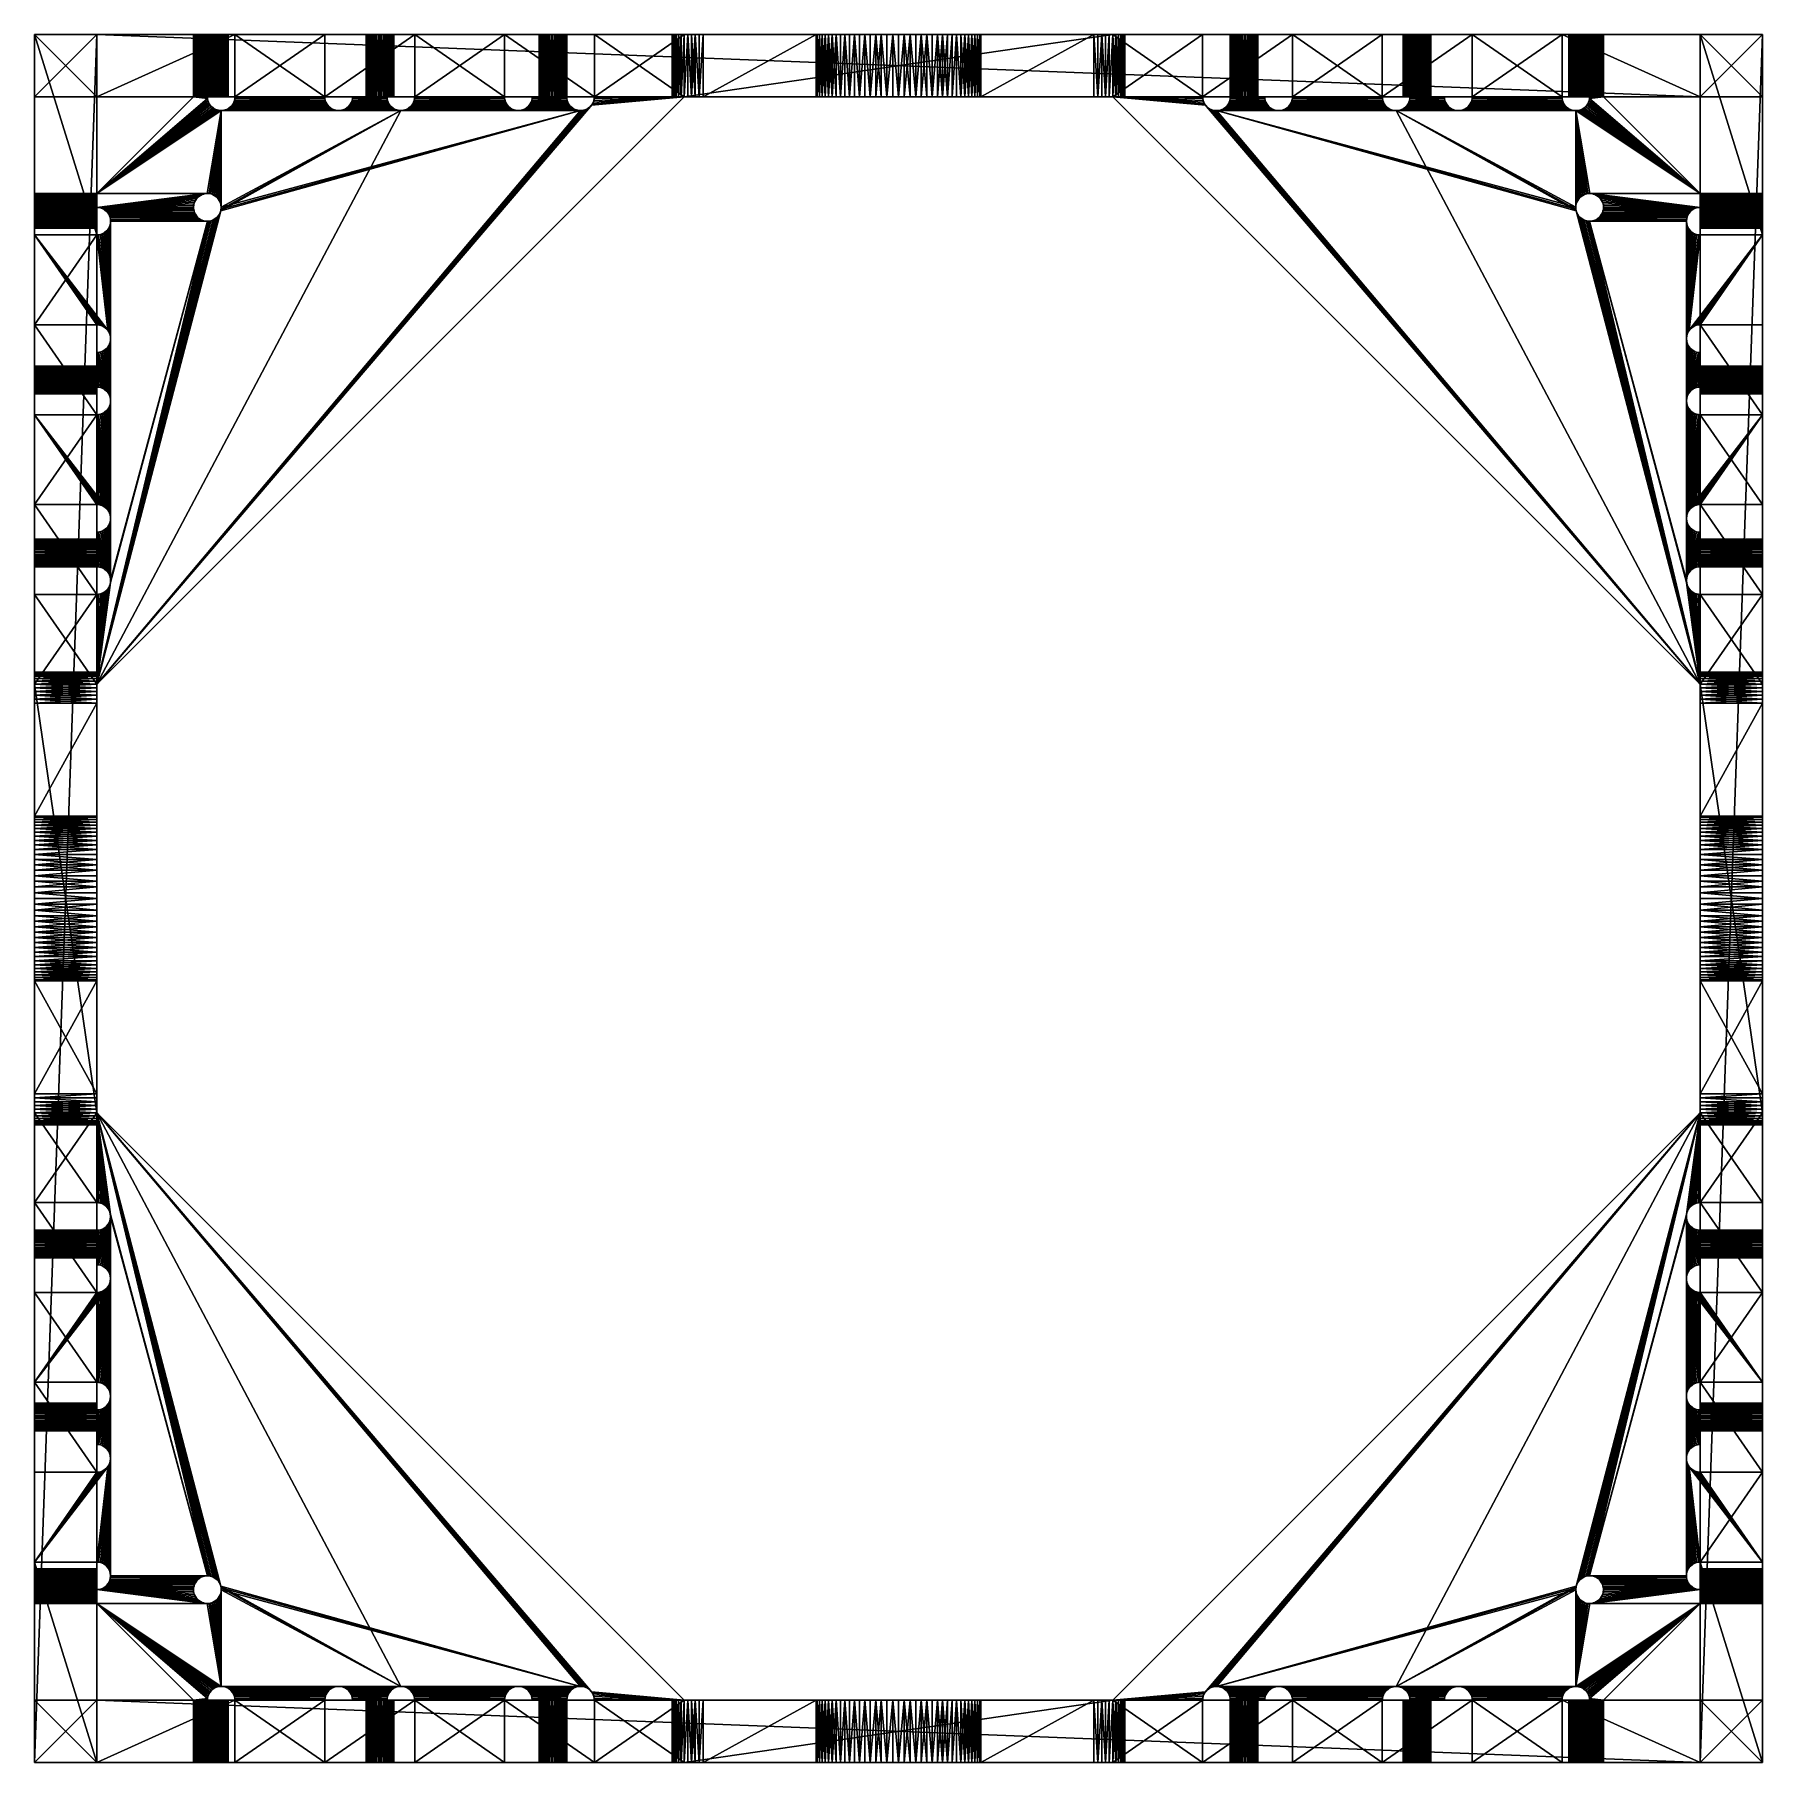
# Model space of a CAD drawing. Header units: millimetres. Extents: x 0 to 500, y 0 to 500.
import ezdxf

# ---------------------------------------------------------------- set-up
doc = ezdxf.new("R2010")
doc.units = ezdxf.units.MM
doc.layers.get('0').update_dxf_attribs({"true_color": 0xffffff})
doc.layers.add('Layer 0', color=7, linetype='Continuous', true_color=0xffffff)

# ---------------------------------------------------------------- blocks, each defined once
blk = doc.blocks.new('Component#1')
for p, q in [((58, 100), (58, 100, 18)), ((58, 100, 18), (58, 82, 18)), ((84, 100), (84, 100, 18)), ((110, 100), (110, 100, 18)), ((110, 100, 18), (110, 82, 18)), ((136, 100), (136, 100, 18)), ((162, 100), (162, 100, 18)), ((162, 100, 18), (162, 82, 18)), ((188, 100), (188, 100, 18)), ((312, 100, 18), (312, 100)), ((312, 82, 18), (312, 100, 18)), ((312, 82), (312, 100)), ((338, 100), (338, 100, 18)), ((364, 100), (364, 100, 18)), ((364, 100, 18), (364, 82, 18)), ((390, 100, 18), (390, 100)), ((416, 100), (416, 100, 18)), ((416, 100, 18), (416, 82, 18)), ((442, 100, 18), (442, 100)), ((58, 82), (58, 82, 18)), ((84, 82), (84, 82, 18)), ((110, 82), (110, 82, 18)), ((136, 82), (136, 82, 18)), ((162, 82), (162, 82, 18)), ((188, 82), (188, 82, 18)), ((312, 82, 18), (312, 82)), ((338, 82), (338, 82, 18)), ((364, 82), (364, 82, 18)), ((390, 82, 18), (390, 82)), ((416, 82), (416, 82, 18)), ((442, 82, 18), (442, 82)), ((0, 80, 18), (0, 80)), ((18, 80, 18), (18, 80)), ((482, 80), (482, 80, 18)), ((500, 80, 18), (482, 80, 18)), ((500, 80), (500, 80, 18)), ((0, 60, 18), (0, 60)), ((0, 60, 18), (18, 60, 18)), ((18, 60, 18), (18, 60)), ((186.36, 55.48), (186.36, 55.48, 18)), ((187.14, 56.36), (187.14, 56.36, 18)), ((188.02, 57.14), (188.02, 57.14, 18)), ((189, 57.79), (189, 57.79, 18)), ((190.06, 58.31), (190.06, 58.31, 18)), ((191.17, 58.69), (191.17, 58.69, 18)), ((192.33, 58.92), (192.33, 58.92, 18)), ((226.16, 59), (193.5, 59)), ((226.16, 59, 18), (193.5, 59, 18)), ((193.5, 59), (193.5, 59, 18)), ((273.84, 59), (306.5, 59)), ((273.84, 59, 18), (306.5, 59, 18)), ((273.84, 59), (273.84, 59, 18)), ((306.5, 59), (306.5, 59, 18)), ((307.67, 58.92), (307.67, 58.92, 18)), ((308.83, 58.69), (308.83, 58.69, 18)), ((309.94, 58.31), (309.94, 58.31, 18)), ((311, 57.79), (311, 57.79, 18)), ((311.98, 57.14), (311.98, 57.14, 18)), ((312.86, 56.36), (312.86, 56.36, 18)), ((313.64, 55.48), (313.64, 55.48, 18)), ((482, 60), (482, 60, 18)), ((500, 60), (500, 60, 18)), ((46.03, 50.52), (46.03, 50.52, 18)), ((46.14, 51.04), (46.14, 51.04, 18)), ((46.3, 51.53), (46.3, 51.53, 18)), ((46.54, 52), (46.54, 52, 18)), ((46.83, 52.44), (46.83, 52.44, 18)), ((47.17, 52.83), (47.17, 52.83, 18)), ((47.56, 53.17), (47.56, 53.17, 18)), ((48, 53.46), (48, 53.46, 18)), ((48.47, 53.7), (48.47, 53.7, 18)), ((48.96, 53.86), (48.96, 53.86, 18)), ((49.48, 53.97), (49.48, 53.97, 18)), ((50, 54), (50, 54, 18)), ((50.52, 53.97), (50.52, 53.97, 18)), ((51.04, 53.86), (51.04, 53.86, 18)), ((51.53, 53.7), (51.53, 53.7, 18)), ((52, 53.46), (52, 53.46, 18)), ((52.44, 53.17), (52.44, 53.17, 18)), ((52.83, 52.83), (52.83, 52.83, 18)), ((53.17, 52.44), (53.17, 52.44, 18)), ((53.46, 52), (53.46, 52, 18)), ((53.7, 51.53), (53.7, 51.53, 18)), ((53.86, 51.04), (53.86, 51.04, 18)), ((53.97, 50.52), (53.97, 50.52, 18)), ((96, 50.14), (96, 50.14, 18)), ((96.05, 50.66), (96.05, 50.66, 18)), ((96.17, 51.17), (96.17, 51.17, 18)), ((96.36, 51.66), (96.36, 51.66, 18)), ((96.61, 52.12), (96.61, 52.12, 18)), ((96.91, 52.54), (96.91, 52.54, 18)), ((97.27, 52.92), (97.27, 52.92, 18)), ((97.68, 53.26), (97.68, 53.26, 18)), ((98.12, 53.53), (98.12, 53.53, 18)), ((98.6, 53.75), (98.6, 53.75, 18)), ((99.1, 53.9), (99.1, 53.9, 18)), ((99.62, 53.98), (99.62, 53.98, 18)), ((100.14, 54), (100.14, 54, 18)), ((100.66, 53.95), (100.66, 53.95, 18)), ((101.17, 53.83), (101.17, 53.83, 18)), ((101.66, 53.64), (101.66, 53.64, 18)), ((102.12, 53.39), (102.12, 53.39, 18)), ((102.54, 53.09), (102.54, 53.09, 18)), ((102.92, 52.73), (102.92, 52.73, 18)), ((103.26, 52.32), (103.26, 52.32, 18)), ((103.53, 51.88), (103.53, 51.88, 18)), ((103.75, 51.4), (103.75, 51.4, 18)), ((103.9, 50.9), (103.9, 50.9, 18)), ((103.98, 50.38), (103.98, 50.38, 18)), ((146.03, 50.52), (146.03, 50.52, 18)), ((146.14, 51.04), (146.14, 51.04, 18)), ((146.3, 51.53), (146.3, 51.53, 18)), ((146.54, 52), (146.54, 52, 18)), ((146.83, 52.44), (146.83, 52.44, 18)), ((147.17, 52.83), (147.17, 52.83, 18)), ((147.56, 53.17), (147.56, 53.17, 18)), ((148, 53.46), (148, 53.46, 18)), ((148.47, 53.7), (148.47, 53.7, 18)), ((148.96, 53.86), (148.96, 53.86, 18)), ((149.48, 53.97), (149.48, 53.97, 18)), ((150, 54), (150, 54, 18)), ((150.52, 53.97), (150.52, 53.97, 18)), ((151.04, 53.86), (151.04, 53.86, 18)), ((151.53, 53.7), (151.53, 53.7, 18)), ((152, 53.46), (152, 53.46, 18)), ((152.44, 53.17), (152.44, 53.17, 18)), ((152.83, 52.83), (152.83, 52.83, 18)), ((153.17, 52.44), (153.17, 52.44, 18)), ((153.46, 52), (153.46, 52, 18)), ((153.7, 51.53), (153.7, 51.53, 18)), ((153.86, 51.04), (153.86, 51.04, 18)), ((153.97, 50.52), (153.97, 50.52, 18)), ((184.58, 51.17), (184.58, 51.17, 18)), ((184.81, 52.33), (184.81, 52.33, 18)), ((185.19, 53.44), (185.19, 53.44, 18)), ((185.71, 54.5), (185.71, 54.5, 18)), ((314.29, 54.5), (314.29, 54.5, 18)), ((314.81, 53.44), (314.81, 53.44, 18)), ((315.19, 52.33), (315.19, 52.33, 18)), ((315.42, 51.17), (315.42, 51.17, 18)), ((346.03, 50.52), (346.03, 50.52, 18)), ((346.14, 51.04), (346.14, 51.04, 18)), ((346.3, 51.53), (346.3, 51.53, 18)), ((346.54, 52), (346.54, 52, 18)), ((346.83, 52.44), (346.83, 52.44, 18)), ((347.17, 52.83), (347.17, 52.83, 18)), ((347.56, 53.17), (347.56, 53.17, 18)), ((348, 53.46), (348, 53.46, 18)), ((348.47, 53.7), (348.47, 53.7, 18)), ((348.96, 53.86), (348.96, 53.86, 18)), ((349.48, 53.97), (349.48, 53.97, 18)), ((350, 54), (350, 54, 18)), ((350.52, 53.97), (350.52, 53.97, 18)), ((351.04, 53.86), (351.04, 53.86, 18)), ((351.53, 53.7), (351.53, 53.7, 18)), ((352, 53.46), (352, 53.46, 18)), ((352.44, 53.17), (352.44, 53.17, 18)), ((352.83, 52.83), (352.83, 52.83, 18)), ((353.17, 52.44), (353.17, 52.44, 18)), ((353.46, 52), (353.46, 52, 18)), ((353.7, 51.53), (353.7, 51.53, 18)), ((353.86, 51.04), (353.86, 51.04, 18)), ((353.97, 50.52), (353.97, 50.52, 18)), ((396.03, 50.52), (396.03, 50.52, 18)), ((396.14, 51.04), (396.14, 51.04, 18)), ((396.3, 51.53), (396.3, 51.53, 18)), ((396.54, 52), (396.54, 52, 18)), ((396.83, 52.44), (396.83, 52.44, 18)), ((397.17, 52.83), (397.17, 52.83, 18)), ((397.56, 53.17), (397.56, 53.17, 18)), ((398, 53.46), (398, 53.46, 18)), ((398.47, 53.7), (398.47, 53.7, 18)), ((398.96, 53.86), (398.96, 53.86, 18)), ((399.48, 53.97), (399.48, 53.97, 18)), ((400, 54), (400, 54, 18)), ((400.52, 53.97), (400.52, 53.97, 18)), ((401.04, 53.86), (401.04, 53.86, 18)), ((401.53, 53.7), (401.53, 53.7, 18)), ((402, 53.46), (402, 53.46, 18)), ((402.44, 53.17), (402.44, 53.17, 18)), ((402.83, 52.83), (402.83, 52.83, 18)), ((403.17, 52.44), (403.17, 52.44, 18)), ((403.46, 52), (403.46, 52, 18)), ((403.7, 51.53), (403.7, 51.53, 18)), ((403.86, 51.04), (403.86, 51.04, 18)), ((403.97, 50.52), (403.97, 50.52, 18)), ((446.03, 50.52), (446.03, 50.52, 18)), ((446.14, 51.04), (446.14, 51.04, 18)), ((446.3, 51.53), (446.3, 51.53, 18)), ((446.54, 52), (446.54, 52, 18)), ((446.83, 52.44), (446.83, 52.44, 18)), ((447.17, 52.83), (447.17, 52.83, 18)), ((447.56, 53.17), (447.56, 53.17, 18)), ((448, 53.46), (448, 53.46, 18)), ((448.47, 53.7), (448.47, 53.7, 18)), ((448.96, 53.86), (448.96, 53.86, 18)), ((449.48, 53.97), (449.48, 53.97, 18)), ((450, 54), (450, 54, 18)), ((450.52, 53.97), (450.52, 53.97, 18)), ((451.04, 53.86), (451.04, 53.86, 18)), ((451.53, 53.7), (451.53, 53.7, 18)), ((452, 53.46), (452, 53.46, 18)), ((452.44, 53.17), (452.44, 53.17, 18)), ((452.83, 52.83), (452.83, 52.83, 18)), ((453.17, 52.44), (453.17, 52.44, 18)), ((453.46, 52), (453.46, 52, 18)), ((453.7, 51.53), (453.7, 51.53, 18)), ((453.86, 51.04), (453.86, 51.04, 18)), ((453.97, 50.52), (453.97, 50.52, 18)), ((46, 50), (46, 50, 18)), ((46.03, 49.48), (46.03, 49.48, 18)), ((46.14, 48.96), (46.14, 48.96, 18)), ((46.3, 48.47), (46.3, 48.47, 18)), ((46.54, 48), (46.54, 48, 18)), ((46.83, 47.56), (46.83, 47.56, 18)), ((47.17, 47.17), (47.17, 47.17, 18)), ((47.56, 46.83), (47.56, 46.83, 18)), ((48, 46.54), (48, 46.54, 18)), ((48.47, 46.3), (48.47, 46.3, 18)), ((48.96, 46.14), (48.96, 46.14, 18)), ((49.48, 46.03), (49.48, 46.03, 18)), ((50, 46), (50, 46, 18)), ((50.52, 46.03), (50.52, 46.03, 18)), ((51.04, 46.14), (51.04, 46.14, 18)), ((51.53, 46.3), (51.53, 46.3, 18)), ((52, 46.54), (52, 46.54, 18)), ((52.44, 46.83), (52.44, 46.83, 18)), ((52.83, 47.17), (52.83, 47.17, 18)), ((53.17, 47.56), (53.17, 47.56, 18)), ((53.46, 48), (53.46, 48, 18)), ((53.7, 48.47), (53.7, 48.47, 18)), ((53.86, 48.96), (53.86, 48.96, 18)), ((53.97, 49.48), (53.97, 49.48, 18)), ((54, 50), (54, 50, 18)), ((96.02, 49.62), (96.02, 49.62, 18)), ((96.1, 49.1), (96.1, 49.1, 18)), ((96.25, 48.6), (96.25, 48.6, 18)), ((96.47, 48.12), (96.47, 48.12, 18)), ((96.74, 47.68), (96.74, 47.68, 18)), ((97.08, 47.27), (97.08, 47.27, 18)), ((97.46, 46.91), (97.46, 46.91, 18)), ((97.88, 46.61), (97.88, 46.61, 18)), ((98.34, 46.36), (98.34, 46.36, 18)), ((98.83, 46.17), (98.83, 46.17, 18)), ((99.34, 46.05), (99.34, 46.05, 18)), ((99.86, 46), (99.86, 46, 18)), ((100.38, 46.02), (100.38, 46.02, 18)), ((100.9, 46.1), (100.9, 46.1, 18)), ((101.4, 46.25), (101.4, 46.25, 18)), ((101.88, 46.47), (101.88, 46.47, 18)), ((102.32, 46.74), (102.32, 46.74, 18)), ((102.73, 47.08), (102.73, 47.08, 18)), ((103.09, 47.46), (103.09, 47.46, 18)), ((103.39, 47.88), (103.39, 47.88, 18)), ((103.64, 48.34), (103.64, 48.34, 18)), ((103.83, 48.83), (103.83, 48.83, 18)), ((103.95, 49.34), (103.95, 49.34, 18)), ((104, 49.86), (104, 49.86, 18)), ((146, 50), (146, 50, 18)), ((146.03, 49.48), (146.03, 49.48, 18)), ((146.14, 48.96), (146.14, 48.96, 18)), ((146.3, 48.47), (146.3, 48.47, 18)), ((146.54, 48), (146.54, 48, 18)), ((146.83, 47.56), (146.83, 47.56, 18)), ((147.17, 47.17), (147.17, 47.17, 18)), ((147.56, 46.83), (147.56, 46.83, 18)), ((148, 46.54), (148, 46.54, 18)), ((148.47, 46.3), (148.47, 46.3, 18)), ((148.96, 46.14), (148.96, 46.14, 18)), ((149.48, 46.03), (149.48, 46.03, 18)), ((150, 46), (150, 46, 18)), ((150.52, 46.03), (150.52, 46.03, 18)), ((151.04, 46.14), (151.04, 46.14, 18)), ((151.53, 46.3), (151.53, 46.3, 18)), ((152, 46.54), (152, 46.54, 18)), ((152.44, 46.83), (152.44, 46.83, 18)), ((152.83, 47.17), (152.83, 47.17, 18)), ((153.17, 47.56), (153.17, 47.56, 18)), ((153.46, 48), (153.46, 48, 18)), ((153.7, 48.47), (153.7, 48.47, 18)), ((153.86, 48.96), (153.86, 48.96, 18)), ((153.97, 49.48), (153.97, 49.48, 18)), ((154, 50), (154, 50, 18)), ((184.5, 50), (184.5, 50, 18)), ((184.58, 48.83), (184.58, 48.83, 18)), ((184.81, 47.67), (184.81, 47.67, 18)), ((185.19, 46.56), (185.19, 46.56, 18)), ((185.71, 45.5), (185.71, 45.5, 18)), ((314.29, 45.5), (314.29, 45.5, 18)), ((314.81, 46.56), (314.81, 46.56, 18)), ((315.19, 47.67), (315.19, 47.67, 18)), ((315.42, 48.83), (315.42, 48.83, 18)), ((315.5, 50), (315.5, 50, 18)), ((346, 50), (346, 50, 18)), ((346.03, 49.48), (346.03, 49.48, 18)), ((346.14, 48.96), (346.14, 48.96, 18)), ((346.3, 48.47), (346.3, 48.47, 18)), ((346.54, 48), (346.54, 48, 18)), ((346.83, 47.56), (346.83, 47.56, 18)), ((347.17, 47.17), (347.17, 47.17, 18)), ((347.56, 46.83), (347.56, 46.83, 18)), ((348, 46.54), (348, 46.54, 18)), ((348.47, 46.3), (348.47, 46.3, 18)), ((348.96, 46.14), (348.96, 46.14, 18)), ((349.48, 46.03), (349.48, 46.03, 18)), ((350, 46), (350, 46, 18)), ((350.52, 46.03), (350.52, 46.03, 18)), ((351.04, 46.14), (351.04, 46.14, 18)), ((351.53, 46.3), (351.53, 46.3, 18)), ((352, 46.54), (352, 46.54, 18)), ((352.44, 46.83), (352.44, 46.83, 18)), ((352.83, 47.17), (352.83, 47.17, 18)), ((353.17, 47.56), (353.17, 47.56, 18)), ((353.46, 48), (353.46, 48, 18)), ((353.7, 48.47), (353.7, 48.47, 18)), ((353.86, 48.96), (353.86, 48.96, 18)), ((353.97, 49.48), (353.97, 49.48, 18)), ((354, 50), (354, 50, 18)), ((396, 50), (396, 50, 18)), ((396.03, 49.48), (396.03, 49.48, 18)), ((396.14, 48.96), (396.14, 48.96, 18)), ((396.3, 48.47), (396.3, 48.47, 18)), ((396.54, 48), (396.54, 48, 18)), ((396.83, 47.56), (396.83, 47.56, 18)), ((397.17, 47.17), (397.17, 47.17, 18)), ((397.56, 46.83), (397.56, 46.83, 18)), ((398, 46.54), (398, 46.54, 18)), ((398.47, 46.3), (398.47, 46.3, 18)), ((398.96, 46.14), (398.96, 46.14, 18)), ((399.48, 46.03), (399.48, 46.03, 18)), ((400, 46), (400, 46, 18)), ((400.52, 46.03), (400.52, 46.03, 18)), ((401.04, 46.14), (401.04, 46.14, 18)), ((401.53, 46.3), (401.53, 46.3, 18)), ((402, 46.54), (402, 46.54, 18)), ((402.44, 46.83), (402.44, 46.83, 18)), ((402.83, 47.17), (402.83, 47.17, 18)), ((403.17, 47.56), (403.17, 47.56, 18)), ((403.46, 48), (403.46, 48, 18)), ((403.7, 48.47), (403.7, 48.47, 18)), ((403.86, 48.96), (403.86, 48.96, 18)), ((403.97, 49.48), (403.97, 49.48, 18)), ((404, 50), (404, 50, 18)), ((446, 50), (446, 50, 18)), ((446.03, 49.48), (446.03, 49.48, 18)), ((446.14, 48.96), (446.14, 48.96, 18)), ((446.3, 48.47), (446.3, 48.47, 18)), ((446.54, 48), (446.54, 48, 18)), ((446.83, 47.56), (446.83, 47.56, 18)), ((447.17, 47.17), (447.17, 47.17, 18)), ((447.56, 46.83), (447.56, 46.83, 18)), ((448, 46.54), (448, 46.54, 18)), ((448.47, 46.3), (448.47, 46.3, 18)), ((448.96, 46.14), (448.96, 46.14, 18)), ((449.48, 46.03), (449.48, 46.03, 18)), ((450, 46), (450, 46, 18)), ((450.52, 46.03), (450.52, 46.03, 18)), ((451.04, 46.14), (451.04, 46.14, 18)), ((451.53, 46.3), (451.53, 46.3, 18)), ((452, 46.54), (452, 46.54, 18)), ((452.44, 46.83), (452.44, 46.83, 18)), ((452.83, 47.17), (452.83, 47.17, 18)), ((453.17, 47.56), (453.17, 47.56, 18)), ((453.46, 48), (453.46, 48, 18)), ((453.7, 48.47), (453.7, 48.47, 18)), ((453.86, 48.96), (453.86, 48.96, 18)), ((453.97, 49.48), (453.97, 49.48, 18)), ((454, 50), (454, 50, 18)), ((186.36, 44.52), (186.36, 44.52, 18)), ((187.14, 43.64), (187.14, 43.64, 18)), ((188.02, 42.86), (188.02, 42.86, 18)), ((189, 42.21), (189, 42.21, 18)), ((190.06, 41.69), (190.06, 41.69, 18)), ((191.17, 41.31), (191.17, 41.31, 18)), ((192.33, 41.08), (192.33, 41.08, 18)), ((226.16, 41), (193.5, 41)), ((226.16, 41, 18), (193.5, 41, 18)), ((193.5, 41), (193.5, 41, 18)), ((226.16, 41), (226.16, 41, 18)), ((273.84, 41), (306.5, 41)), ((273.84, 41, 18), (306.5, 41, 18)), ((306.5, 41), (306.5, 41, 18)), ((307.67, 41.08), (307.67, 41.08, 18)), ((308.83, 41.31), (308.83, 41.31, 18)), ((309.94, 41.69), (309.94, 41.69, 18)), ((311, 42.21), (311, 42.21, 18)), ((311.98, 42.86), (311.98, 42.86, 18)), ((312.86, 43.64), (312.86, 43.64, 18)), ((313.64, 44.52), (313.64, 44.52, 18)), ((0, 40, 18), (0, 40)), ((18, 40, 18), (18, 40)), ((482, 40), (482, 40, 18)), ((500, 40), (500, 40, 18)), ((49.56, 25.17, 18), (49.56, 25.17)), ((50, 25.46, 18), (50, 25.46)), ((50.47, 25.7, 18), (50.47, 25.7)), ((50.96, 25.86, 18), (50.96, 25.86)), ((51.48, 25.97, 18), (51.48, 25.97)), ((52, 26, 18), (52, 26)), ((52.52, 25.97, 18), (52.52, 25.97)), ((53.04, 25.86, 18), (53.04, 25.86)), ((53.53, 25.7, 18), (53.53, 25.7)), ((54, 25.46, 18), (54, 25.46)), ((54.44, 25.17, 18), (54.44, 25.17)), ((445.64, 25.23, 18), (445.64, 25.23)), ((446.08, 25.51, 18), (446.08, 25.51)), ((446.56, 25.73, 18), (446.56, 25.73)), ((447.06, 25.89, 18), (447.06, 25.89)), ((447.57, 25.98, 18), (447.57, 25.98)), ((448.09, 26, 18), (448.09, 26)), ((448.62, 25.95, 18), (448.62, 25.95)), ((449.13, 25.84, 18), (449.13, 25.84)), ((449.62, 25.66, 18), (449.62, 25.66)), ((450.08, 25.42, 18), (450.08, 25.42)), ((450.51, 25.12, 18), (450.51, 25.12)), ((48, 22, 18), (48, 22)), ((48.03, 22.52, 18), (48.03, 22.52)), ((48.03, 21.48, 18), (48.03, 21.48)), ((48.14, 23.04, 18), (48.14, 23.04)), ((48.14, 20.96, 18), (48.14, 20.96)), ((48.3, 23.53, 18), (48.3, 23.53)), ((48.3, 20.47, 18), (48.3, 20.47)), ((48.54, 24, 18), (48.54, 24)), ((48.83, 24.44, 18), (48.83, 24.44)), ((49.17, 24.83, 18), (49.17, 24.83)), ((54.83, 24.83, 18), (54.83, 24.83)), ((55.17, 24.44, 18), (55.17, 24.44)), ((55.46, 24, 18), (55.46, 24)), ((55.7, 23.53, 18), (55.7, 23.53)), ((55.7, 20.47, 18), (55.7, 20.47)), ((55.86, 23.04, 18), (55.86, 23.04)), ((55.86, 20.96, 18), (55.86, 20.96)), ((55.97, 22.52, 18), (55.97, 22.52)), ((55.97, 21.48, 18), (55.97, 21.48)), ((56, 22, 18), (56, 22)), ((444, 22.09, 18), (444, 22.09)), ((444.02, 21.57, 18), (444.02, 21.57)), ((444.05, 22.62, 18), (444.05, 22.62)), ((444.11, 21.06, 18), (444.11, 21.06)), ((444.16, 23.13, 18), (444.16, 23.13)), ((444.27, 20.56, 18), (444.27, 20.56)), ((444.34, 23.62, 18), (444.34, 23.62)), ((444.49, 20.08, 18), (444.49, 20.08)), ((444.58, 24.08, 18), (444.58, 24.08)), ((444.88, 24.51, 18), (444.88, 24.51)), ((445.24, 24.89, 18), (445.24, 24.89)), ((450.89, 24.76, 18), (450.89, 24.76)), ((451.23, 24.36, 18), (451.23, 24.36)), ((451.51, 23.92, 18), (451.51, 23.92)), ((451.66, 20.38, 18), (451.66, 20.38)), ((451.73, 23.44, 18), (451.73, 23.44)), ((451.84, 20.87, 18), (451.84, 20.87)), ((451.89, 22.94, 18), (451.89, 22.94)), ((451.95, 21.38, 18), (451.95, 21.38)), ((451.98, 22.43, 18), (451.98, 22.43)), ((452, 21.91, 18), (452, 21.91)), ((0, 20, 18), (18, 20, 18)), ((0, 20, 18), (0, 20)), ((18, 20), (0, 20)), ((18, 20, 18), (18, 20)), ((48.54, 20, 18), (48.54, 20)), ((48.83, 19.56, 18), (48.83, 19.56)), ((49.17, 19.17, 18), (49.17, 19.17)), ((49.56, 18.83, 18), (49.56, 18.83)), ((50, 18.54, 18), (50, 18.54)), ((50.47, 18.3, 18), (50.47, 18.3)), ((50.96, 18.14, 18), (50.96, 18.14)), ((51.48, 18.03, 18), (51.48, 18.03)), ((52, 18, 18), (52, 18)), ((52.52, 18.03, 18), (52.52, 18.03)), ((53.04, 18.14, 18), (53.04, 18.14)), ((53.53, 18.3, 18), (53.53, 18.3)), ((54, 18.54, 18), (54, 18.54)), ((54.44, 18.83, 18), (54.44, 18.83)), ((54.83, 19.17, 18), (54.83, 19.17)), ((55.17, 19.56, 18), (55.17, 19.56)), ((55.46, 20, 18), (55.46, 20)), ((444.77, 19.64, 18), (444.77, 19.64)), ((445.11, 19.24, 18), (445.11, 19.24)), ((445.49, 18.88, 18), (445.49, 18.88)), ((445.92, 18.58, 18), (445.92, 18.58)), ((446.38, 18.34, 18), (446.38, 18.34)), ((446.87, 18.16, 18), (446.87, 18.16)), ((447.38, 18.05, 18), (447.38, 18.05)), ((447.91, 18, 18), (447.91, 18)), ((448, 18.01, 18), (448, 18.01)), ((448.43, 18.02, 18), (448.43, 18.02)), ((448.94, 18.11, 18), (448.94, 18.11)), ((449.44, 18.27, 18), (449.44, 18.27)), ((449.92, 18.49, 18), (449.92, 18.49)), ((450.36, 18.77, 18), (450.36, 18.77)), ((450.76, 19.11, 18), (450.76, 19.11)), ((451.12, 19.49, 18), (451.12, 19.49)), ((451.42, 19.92, 18), (451.42, 19.92)), ((482, 20), (482, 20, 18)), ((500, 20), (482, 20)), ((500, 20), (500, 20, 18))]:
    blk.add_line(p, q)
for centre in [(50, 50), (50, 50, 18), (100, 50), (100, 50, 18), (150, 50), (150, 50, 18), (350, 50), (350, 50, 18), (400, 50), (400, 50, 18), (450, 50), (450, 50, 18)]:
    blk.add_circle(centre, 4)
at = {"extrusion": (5.96947e-14, -4.64295e-13, -1)}
blk.add_circle((-52, 22, -18), 4, dxfattribs=at)
at = {"extrusion": (5.97417e-14, -4.62475e-13, -1)}
blk.add_circle((-52, 22), 4, dxfattribs=at)
at = {"extrusion": (1.10636e-13, -6.49642e-13, -1)}
blk.add_circle((-448, 22, -18), 4, dxfattribs=at)
at = {"extrusion": (7.5509e-14, -3.23295e-13, -1)}
blk.add_circle((-448, 22), 4, dxfattribs=at)
for centre, start, end in [((193.5, 50), 90, 270), ((193.5, 50, 18), 90, 270), ((306.5, 50), 270, 90), ((306.5, 50, 18), 270, 90)]:
    blk.add_arc(centre, 9, start, end)
at = {"layer": 'Layer 0'}
for p, q in [((0, 100), (0, 80)), ((0, 100, 18), (0, 80, 18)), ((0, 100), (0, 100, 18)), ((58, 100), (0, 100)), ((58, 100, 18), (0, 100, 18)), ((58, 100), (58, 82)), ((110, 100), (84, 100)), ((110, 100, 18), (84, 100, 18)), ((84, 100), (84, 82)), ((84, 100, 18), (84, 82, 18)), ((110, 100), (110, 82)), ((162, 100), (136, 100)), ((162, 100, 18), (136, 100, 18)), ((136, 100), (136, 82)), ((136, 100, 18), (136, 82, 18)), ((162, 100), (162, 82)), ((312, 100), (188, 100)), ((312, 100, 18), (188, 100, 18)), ((188, 100), (188, 82)), ((188, 100, 18), (188, 82, 18)), ((364, 100), (338, 100)), ((364, 100, 18), (338, 100, 18)), ((338, 100), (338, 82)), ((338, 100, 18), (338, 82, 18)), ((364, 100), (364, 82)), ((416, 100), (390, 100)), ((416, 100, 18), (390, 100, 18)), ((390, 100), (390, 82)), ((390, 100, 18), (390, 82, 18)), ((416, 100), (416, 82)), ((500, 100), (442, 100)), ((500, 100, 18), (442, 100, 18)), ((442, 100), (442, 82)), ((442, 100, 18), (442, 82, 18)), ((500, 100), (500, 80)), ((500, 100, 18), (500, 80, 18)), ((500, 100), (500, 100, 18)), ((84, 82), (58, 82)), ((84, 82, 18), (58, 82, 18)), ((136, 82), (110, 82)), ((136, 82, 18), (110, 82, 18)), ((188, 82), (162, 82)), ((188, 82, 18), (162, 82, 18)), ((338, 82), (312, 82)), ((338, 82, 18), (312, 82, 18)), ((390, 82), (364, 82)), ((390, 82, 18), (364, 82, 18)), ((442, 82), (416, 82)), ((442, 82, 18), (416, 82, 18)), ((0, 80), (18, 80)), ((0, 80, 18), (18, 80, 18)), ((18, 80), (18, 60)), ((18, 80, 18), (18, 60, 18)), ((245.03, 75.01), (245.03, 75.01, 18)), ((246.67, 75.28), (246.67, 75.28, 18)), ((248.33, 75.45), (248.33, 75.45, 18)), ((250, 75.5), (250, 75.5, 18)), ((251.67, 75.45), (251.67, 75.45, 18)), ((253.33, 75.28), (253.33, 75.28, 18)), ((254.97, 75.01), (254.97, 75.01, 18)), ((482, 80), (482, 60)), ((482, 80, 18), (482, 60, 18)), ((500, 80), (482, 80)), ((234.48, 70.23), (234.48, 70.23, 18)), ((235.83, 71.2), (235.83, 71.2, 18)), ((237.25, 72.08), (237.25, 72.08, 18)), ((238.72, 72.87), (238.72, 72.87, 18)), ((240.24, 73.56), (240.24, 73.56, 18)), ((241.8, 74.15), (241.8, 74.15, 18)), ((243.4, 74.63), (243.4, 74.63, 18)), ((256.6, 74.63), (256.6, 74.63, 18)), ((258.2, 74.15), (258.2, 74.15, 18)), ((259.76, 73.56), (259.76, 73.56, 18)), ((261.28, 72.87), (261.28, 72.87, 18)), ((262.75, 72.08), (262.75, 72.08, 18)), ((264.17, 71.2), (264.17, 71.2, 18)), ((265.52, 70.23), (265.52, 70.23, 18)), ((229.77, 65.52), (229.77, 65.52, 18)), ((230.83, 66.81), (230.83, 66.81, 18)), ((231.97, 68.03), (231.97, 68.03, 18)), ((233.19, 69.17), (233.19, 69.17, 18)), ((266.81, 69.17), (266.81, 69.17, 18)), ((268.03, 68.03), (268.03, 68.03, 18)), ((269.17, 66.81), (269.17, 66.81, 18)), ((270.23, 65.52), (270.23, 65.52, 18)), ((227.13, 61.28), (227.13, 61.28, 18)), ((227.92, 62.75), (227.92, 62.75, 18)), ((228.8, 64.17), (228.8, 64.17, 18)), ((271.2, 64.17), (271.2, 64.17, 18)), ((272.08, 62.75), (272.08, 62.75, 18)), ((272.87, 61.28), (272.87, 61.28, 18)), ((0, 60, 18), (0, 40, 18)), ((0, 60), (0, 40)), ((0, 60), (18, 60)), ((226.16, 59), (226.16, 59, 18)), ((226.44, 59.76), (226.44, 59.76, 18)), ((273.56, 59.76), (273.56, 59.76, 18)), ((500, 60), (482, 60)), ((500, 60, 18), (482, 60, 18)), ((500, 60), (500, 40)), ((500, 60, 18), (500, 40, 18)), ((226.44, 40.24), (226.44, 40.24, 18)), ((273.56, 40.24), (273.56, 40.24, 18)), ((273.84, 41), (273.84, 41, 18)), ((0, 40), (18, 40)), ((0, 40, 18), (18, 40, 18)), ((18, 40), (18, 20)), ((18, 40, 18), (18, 20, 18)), ((227.13, 38.72), (227.13, 38.72, 18)), ((227.92, 37.25), (227.92, 37.25, 18)), ((228.8, 35.83), (228.8, 35.83, 18)), ((271.2, 35.83), (271.2, 35.83, 18)), ((272.08, 37.25), (272.08, 37.25, 18)), ((272.87, 38.72), (272.87, 38.72, 18)), ((482, 40, 18), (482, 20, 18)), ((482, 40), (482, 20)), ((500, 40, 18), (482, 40, 18)), ((500, 40), (482, 40)), ((229.77, 34.48), (229.77, 34.48, 18)), ((230.83, 33.19), (230.83, 33.19, 18)), ((231.97, 31.97), (231.97, 31.97, 18)), ((233.19, 30.83), (233.19, 30.83, 18)), ((266.81, 30.83), (266.81, 30.83, 18)), ((268.03, 31.97), (268.03, 31.97, 18)), ((269.17, 33.19), (269.17, 33.19, 18)), ((270.23, 34.48), (270.23, 34.48, 18)), ((234.48, 29.77), (234.48, 29.77, 18)), ((235.83, 28.8), (235.83, 28.8, 18)), ((237.25, 27.92), (237.25, 27.92, 18)), ((238.72, 27.13), (238.72, 27.13, 18)), ((240.24, 26.44), (240.24, 26.44, 18)), ((241.8, 25.85), (241.8, 25.85, 18)), ((243.4, 25.37), (243.4, 25.37, 18)), ((256.6, 25.37), (256.6, 25.37, 18)), ((258.2, 25.85), (258.2, 25.85, 18)), ((259.76, 26.44), (259.76, 26.44, 18)), ((261.28, 27.13), (261.28, 27.13, 18)), ((262.75, 27.92), (262.75, 27.92, 18)), ((264.17, 28.8), (264.17, 28.8, 18)), ((265.52, 29.77), (265.52, 29.77, 18)), ((245.03, 24.99), (245.03, 24.99, 18)), ((246.67, 24.72), (246.67, 24.72, 18)), ((248.33, 24.55), (248.33, 24.55, 18)), ((250, 24.5), (250, 24.5, 18)), ((251.67, 24.55), (251.67, 24.55, 18)), ((253.33, 24.72), (253.33, 24.72, 18)), ((254.97, 24.99), (254.97, 24.99, 18)), ((0, 20, 18), (0, 0, 18)), ((0, 20), (0, 0)), ((500, 20, 18), (482, 20, 18)), ((500, 20), (500, 0)), ((500, 20, 18), (500, 0, 18)), ((500, 0), (0, 0)), ((500, 0, 18), (0, 0, 18)), ((0, 0), (0, 0, 18)), ((500, 0), (500, 0, 18))]:
    blk.add_line(p, q, dxfattribs=at)
for centre, start, end in [((250, 50), 20.6789, 159.3211), ((250, 50, 18), 20.6789, 159.3211), ((250, 50), 200.6789, 339.3211), ((250, 50, 18), 200.6789, 339.3211)]:
    blk.add_arc(centre, 25.5, start, end, dxfattribs=at)
mesh = blk.add_polyface()
corners = [(46.03, 49.48), (18, 40), (46, 50), (48.03, 21.48), (46.14, 48.96), (48, 22), (46.3, 48.47), (46.54, 48), (46.83, 47.56), (0, 100), (18, 80), (0, 80), (58, 100), (18, 60), (46.14, 51.04), (46.03, 50.52), (46.3, 51.53), (46.54, 52), (46.83, 52.44), (47.17, 52.83), (47.56, 53.17), (48, 53.46), (48.47, 53.7), (48.96, 53.86), (49.48, 53.97), (50, 54), (50.52, 53.97), (51.04, 53.86), (49.17, 24.83), (48.96, 46.14), (49.48, 46.03), (49.56, 25.17), (50, 46), (50, 25.46), (50.52, 46.03), (50.96, 25.86), (51.04, 46.14), (51.48, 25.97), (51.53, 46.3), (52, 26), (52, 46.54), (52.44, 46.83), (52.52, 25.97), (52.83, 47.17), (53.04, 25.86), (53.17, 47.56), (53.53, 25.7), (53.46, 48), (0, 40), (0, 60)]
mesh.append_faces([[corners[k] for k in face] for face in [(9, 10, 11), (13, 48, 49)]], dxfattribs={"vtx0": -1})
mesh.append_faces([[corners[k] for k in face] for face in [(0, 1, 2), (10, 12, 13), (14, 12, 16), (16, 12, 17), (17, 12, 18), (18, 12, 19), (19, 12, 20), (20, 12, 21), (21, 12, 22), (22, 12, 23), (23, 12, 24), (24, 12, 25), (25, 12, 26), (26, 12, 27), (48, 13, 1)]], dxfattribs={"vtx0": -1, "vtx1": -1})
mesh.append_faces([[corners[k] for k in face] for face in [(13, 12, 1), (1, 12, 14)]], dxfattribs={"vtx0": -1, "vtx1": -1, "vtx2": -1})
mesh.append_faces([[corners[k] for k in face] for face in [(3, 0, 4), (5, 4, 6), (5, 6, 7), (5, 7, 8), (10, 9, 12), (1, 14, 15), (1, 15, 2), (28, 29, 30), (31, 30, 32), (33, 32, 34), (35, 34, 36), (37, 36, 38), (39, 38, 40), (39, 40, 41), (42, 41, 43), (44, 43, 45), (46, 45, 47)]], dxfattribs={"vtx0": -1, "vtx2": -1})
mesh = blk.add_polyface()
corners = [(0, 100, 18), (58, 100), (0, 100), (58, 100, 18)]
mesh.append_faces([[corners[k] for k in face] for face in [(0, 1, 2), (1, 0, 3)]], dxfattribs={"vtx0": -1})
mesh = blk.add_polyface()
corners = [(0, 100, 18), (0, 80), (0, 80, 18), (0, 100)]
mesh.append_faces([[corners[k] for k in face] for face in [(0, 1, 2), (1, 0, 3)]], dxfattribs={"vtx0": -1})
mesh = blk.add_polyface()
corners = [(48.96, 46.14, 18), (49.17, 24.83, 18), (49.48, 46.03, 18), (49.56, 25.17, 18), (50, 46, 18), (50, 25.46, 18), (50.52, 46.03, 18), (50.96, 25.86, 18), (51.04, 46.14, 18), (51.48, 25.97, 18), (51.53, 46.3, 18), (52, 26, 18), (52, 46.54, 18), (52.44, 46.83, 18), (52.52, 25.97, 18), (52.83, 47.17, 18), (53.04, 25.86, 18), (53.17, 47.56, 18), (18, 20, 18), (46.03, 49.48, 18), (46, 50, 18), (48.03, 21.48, 18), (46.14, 48.96, 18), (48, 22, 18), (46.3, 48.47, 18), (46.54, 48, 18), (46.83, 47.56, 18), (18, 80, 18), (0, 100, 18), (0, 80, 18), (58, 100, 18), (18, 40, 18), (46.14, 51.04, 18), (46.03, 50.52, 18), (46.3, 51.53, 18), (46.54, 52, 18), (46.83, 52.44, 18), (47.17, 52.83, 18), (47.56, 53.17, 18), (48, 53.46, 18), (48.47, 53.7, 18), (48.96, 53.86, 18), (49.48, 53.97, 18), (50, 54, 18), (50.52, 53.97, 18), (51.04, 53.86, 18), (0, 40, 18), (18, 60, 18), (0, 60, 18)]
mesh.append_faces([[corners[k] for k in face] for face in [(27, 28, 29), (46, 47, 48)]], dxfattribs={"vtx0": -1})
mesh.append_faces([[corners[k] for k in face] for face in [(0, 1, 2), (2, 3, 4), (4, 5, 6), (6, 7, 8), (8, 9, 10), (10, 11, 12), (12, 11, 13), (13, 14, 15), (15, 16, 17), (19, 21, 22), (22, 23, 24), (24, 23, 25), (25, 23, 26), (28, 27, 30), (32, 18, 33), (33, 18, 20), (47, 31, 27)]], dxfattribs={"vtx0": -1, "vtx1": -1})
mesh.append_faces([[corners[k] for k in face] for face in [(30, 27, 31), (30, 18, 32)]], dxfattribs={"vtx0": -1, "vtx1": -1, "vtx2": -1})
mesh.append_faces([[corners[k] for k in face] for face in [(18, 19, 20), (30, 31, 18), (30, 32, 34), (30, 34, 35), (30, 35, 36), (30, 36, 37), (30, 37, 38), (30, 38, 39), (30, 39, 40), (30, 40, 41), (30, 41, 42), (30, 42, 43), (30, 43, 44), (30, 44, 45), (47, 46, 31)]], dxfattribs={"vtx0": -1, "vtx2": -1})
mesh = blk.add_polyface()
corners = [(99.34, 46.05), (56, 22), (98.83, 46.17), (98.34, 46.36), (97.88, 46.61), (97.46, 46.91), (58, 82), (58, 100), (97.08, 47.27), (96.74, 47.68), (96.47, 48.12), (96.25, 48.6), (84, 82), (96.02, 49.62), (96, 50.14), (51.04, 53.86), (51.53, 53.7), (52, 53.46), (52.44, 53.17), (52.83, 52.83), (53.17, 52.44), (53.46, 52), (53.7, 51.53), (53.86, 51.04), (53.97, 50.52), (54, 50), (54, 25.46), (54.44, 25.17), (54.83, 24.83), (55.17, 24.44), (55.46, 24), (55.7, 23.53), (55.86, 23.04), (55.97, 22.52), (53.53, 25.7), (53.46, 48), (53.7, 48.47), (53.86, 48.96), (53.97, 49.48)]
mesh.append_faces([[corners[k] for k in face] for face in [(0, 1, 2), (2, 1, 3), (3, 1, 4), (4, 1, 5), (6, 1, 7), (5, 6, 8), (8, 6, 9), (9, 6, 10), (10, 6, 11), (13, 12, 14), (15, 7, 16), (16, 7, 17), (17, 7, 18), (18, 7, 19), (19, 7, 20), (20, 7, 21), (21, 7, 22), (22, 7, 23), (23, 7, 24), (24, 7, 25), (26, 7, 27), (27, 7, 28), (28, 7, 29), (29, 7, 30), (30, 7, 31), (31, 7, 32), (32, 7, 33), (33, 7, 1), (34, 36, 26)]], dxfattribs={"vtx0": -1, "vtx1": -1})
mesh.append_faces([[corners[k] for k in face] for face in [(5, 1, 6), (25, 7, 26)]], dxfattribs={"vtx0": -1, "vtx1": -1, "vtx2": -1})
mesh.append_faces([[corners[k] for k in face] for face in [(11, 6, 12), (34, 35, 36), (26, 36, 37), (26, 37, 38), (26, 38, 25)]], dxfattribs={"vtx0": -1, "vtx2": -1})
mesh = blk.add_polyface()
corners = [(53.17, 47.56, 18), (53.53, 25.7, 18), (53.46, 48, 18), (53.7, 48.47, 18), (54, 25.46, 18), (53.86, 48.96, 18), (53.97, 49.48, 18), (54, 50, 18), (56, 22, 18), (99.34, 46.05, 18), (98.83, 46.17, 18), (98.34, 46.36, 18), (97.88, 46.61, 18), (97.46, 46.91, 18), (58, 82, 18), (58, 100, 18), (97.08, 47.27, 18), (96.74, 47.68, 18), (96.47, 48.12, 18), (96.25, 48.6, 18), (84, 82, 18), (51.04, 53.86, 18), (51.53, 53.7, 18), (52, 53.46, 18), (52.44, 53.17, 18), (52.83, 52.83, 18), (53.17, 52.44, 18), (53.46, 52, 18), (53.7, 51.53, 18), (53.86, 51.04, 18), (53.97, 50.52, 18), (54.44, 25.17, 18), (54.83, 24.83, 18), (55.17, 24.44, 18), (55.46, 24, 18), (55.7, 23.53, 18), (55.86, 23.04, 18), (55.97, 22.52, 18)]
mesh.append_faces([[corners[k] for k in face] for face in [(0, 1, 2), (2, 1, 3), (3, 4, 5), (5, 4, 6), (6, 4, 7), (14, 19, 20)]], dxfattribs={"vtx0": -1, "vtx1": -1})
mesh.append_faces([[corners[k] for k in face] for face in [(8, 13, 14), (15, 7, 4)]], dxfattribs={"vtx0": -1, "vtx1": -1, "vtx2": -1})
mesh.append_faces([[corners[k] for k in face] for face in [(3, 1, 4), (8, 9, 10), (8, 10, 11), (8, 11, 12), (8, 12, 13), (8, 14, 15), (14, 13, 16), (14, 16, 17), (14, 17, 18), (14, 18, 19), (15, 21, 22), (15, 22, 23), (15, 23, 24), (15, 24, 25), (15, 25, 26), (15, 26, 27), (15, 27, 28), (15, 28, 29), (15, 29, 30), (15, 30, 7), (15, 4, 31), (15, 31, 32), (15, 32, 33), (15, 33, 34), (15, 34, 35), (15, 35, 36), (15, 36, 37), (15, 37, 8)]], dxfattribs={"vtx0": -1, "vtx2": -1})
mesh = blk.add_polyface()
corners = [(246.67, 24.72), (56, 22), (99.34, 46.05), (96.25, 48.6), (84, 82), (96.1, 49.1), (96.02, 49.62), (148.96, 46.14), (104, 49.86), (148.47, 46.3), (148, 46.54), (147.56, 46.83), (147.17, 47.17), (110, 82), (146.14, 48.96), (136, 82), (110, 100), (84, 100), (96.17, 51.17), (96.05, 50.66), (96, 50.14), (96.36, 51.66), (96.61, 52.12), (96.91, 52.54), (97.27, 52.92), (97.68, 53.26), (98.12, 53.53), (98.6, 53.75), (99.1, 53.9), (99.62, 53.98), (100.14, 54), (100.66, 53.95), (101.17, 53.83), (101.66, 53.64), (102.12, 53.39), (102.54, 53.09), (102.92, 52.73), (103.26, 52.32), (103.53, 51.88), (103.75, 51.4), (103.9, 50.9), (103.98, 50.38)]
mesh.append_faces([[corners[k] for k in face] for face in [(16, 4, 17)]], dxfattribs={"vtx0": -1})
mesh.append_faces([[corners[k] for k in face] for face in [(3, 4, 5), (5, 4, 6), (7, 8, 9), (9, 8, 10), (10, 8, 11), (11, 8, 12), (18, 16, 21), (21, 16, 22), (22, 16, 23), (23, 16, 24), (24, 16, 25), (25, 16, 26), (26, 16, 27), (27, 16, 28), (28, 16, 29), (29, 16, 30), (30, 16, 31), (31, 16, 32), (32, 16, 33), (33, 16, 34), (34, 16, 35), (35, 16, 36), (36, 16, 37), (37, 16, 38), (38, 16, 39), (39, 16, 40), (40, 16, 41), (41, 16, 8)]], dxfattribs={"vtx0": -1, "vtx1": -1})
mesh.append_faces([[corners[k] for k in face] for face in [(0, 1, 2), (12, 8, 13), (4, 16, 18)]], dxfattribs={"vtx0": -1, "vtx1": -1, "vtx2": -1})
mesh.append_faces([[corners[k] for k in face] for face in [(14, 13, 15), (4, 18, 19), (4, 19, 20), (8, 16, 13)]], dxfattribs={"vtx0": -1, "vtx2": -1})
mesh = blk.add_polyface()
corners = [(500, 0), (56, 22), (248.33, 24.55), (241.8, 25.85), (193.5, 41), (240.24, 26.44), (238.72, 27.13), (237.25, 27.92), (235.83, 28.8), (234.48, 29.77), (233.19, 30.83), (231.97, 31.97), (230.83, 33.19), (229.77, 34.48), (228.8, 35.83), (227.92, 37.25), (227.13, 38.72), (312, 100), (188, 82), (188, 100), (190.06, 58.31), (191.17, 58.69), (192.33, 58.92), (193.5, 59), (241.8, 74.15), (240.24, 73.56), (238.72, 72.87), (237.25, 72.08), (235.83, 71.2), (234.48, 70.23), (233.19, 69.17), (231.97, 68.03), (230.83, 66.81), (229.77, 65.52), (228.8, 64.17), (227.92, 62.75), (227.13, 61.28), (243.4, 74.63), (245.03, 75.01), (246.67, 75.28), (248.33, 75.45), (250, 75.5)]
mesh.append_faces([[corners[k] for k in face] for face in [(17, 18, 19)]], dxfattribs={"vtx0": -1})
mesh.append_faces([[corners[k] for k in face] for face in [(3, 4, 5), (5, 4, 6), (6, 4, 7), (7, 4, 8), (8, 4, 9), (9, 4, 10), (10, 4, 11), (11, 4, 12), (12, 4, 13), (13, 4, 14), (14, 4, 15), (15, 4, 16), (20, 17, 21), (21, 17, 22), (22, 17, 23), (24, 17, 37), (37, 17, 38), (38, 17, 39), (39, 17, 40), (40, 17, 41)]], dxfattribs={"vtx0": -1, "vtx1": -1})
mesh.append_faces([[corners[k] for k in face] for face in [(0, 1, 2), (18, 17, 20), (23, 17, 24)]], dxfattribs={"vtx0": -1, "vtx1": -1, "vtx2": -1})
mesh.append_faces([[corners[k] for k in face] for face in [(23, 24, 25), (23, 25, 26), (23, 26, 27), (23, 27, 28), (23, 28, 29), (23, 29, 30), (23, 30, 31), (23, 31, 32), (23, 32, 33), (23, 33, 34), (23, 34, 35), (23, 35, 36)]], dxfattribs={"vtx0": -1, "vtx2": -1})
mesh = blk.add_polyface()
corners = [(58, 100), (58, 82, 18), (58, 82), (58, 100, 18)]
mesh.append_faces([[corners[k] for k in face] for face in [(0, 1, 2), (1, 0, 3)]], dxfattribs={"vtx0": -1})
mesh = blk.add_polyface()
corners = [(84, 100, 18), (110, 100), (84, 100), (110, 100, 18)]
mesh.append_faces([[corners[k] for k in face] for face in [(0, 1, 2), (1, 0, 3)]], dxfattribs={"vtx0": -1})
mesh = blk.add_polyface()
corners = [(84, 82, 18), (84, 100), (84, 82), (84, 100, 18)]
mesh.append_faces([[corners[k] for k in face] for face in [(0, 1, 2), (1, 0, 3)]], dxfattribs={"vtx0": -1})
mesh = blk.add_polyface()
corners = [(84, 82, 18), (96.25, 48.6, 18), (96.1, 49.1, 18), (96.02, 49.62, 18), (96, 50.14, 18), (104, 49.86, 18), (148.96, 46.14, 18), (148.47, 46.3, 18), (148, 46.54, 18), (147.56, 46.83, 18), (147.17, 47.17, 18), (110, 82, 18), (146.14, 48.96, 18), (136, 82, 18), (110, 100, 18), (84, 100, 18), (96.17, 51.17, 18), (96.05, 50.66, 18), (96.36, 51.66, 18), (96.61, 52.12, 18), (96.91, 52.54, 18), (97.27, 52.92, 18), (97.68, 53.26, 18), (98.12, 53.53, 18), (98.6, 53.75, 18), (99.1, 53.9, 18), (99.62, 53.98, 18), (100.14, 54, 18), (100.66, 53.95, 18), (101.17, 53.83, 18), (101.66, 53.64, 18), (102.12, 53.39, 18), (102.54, 53.09, 18), (102.92, 52.73, 18), (103.26, 52.32, 18), (103.53, 51.88, 18), (103.75, 51.4, 18), (103.9, 50.9, 18), (103.98, 50.38, 18)]
mesh.append_faces([[corners[k] for k in face] for face in [(0, 14, 15)]], dxfattribs={"vtx0": -1})
mesh.append_faces([[corners[k] for k in face] for face in [(11, 12, 13), (16, 0, 17), (17, 0, 4), (14, 5, 11)]], dxfattribs={"vtx0": -1, "vtx1": -1})
mesh.append_faces([[corners[k] for k in face] for face in [(5, 10, 11), (14, 0, 16)]], dxfattribs={"vtx0": -1, "vtx1": -1, "vtx2": -1})
mesh.append_faces([[corners[k] for k in face] for face in [(0, 1, 2), (0, 2, 3), (0, 3, 4), (5, 6, 7), (5, 7, 8), (5, 8, 9), (5, 9, 10), (14, 16, 18), (14, 18, 19), (14, 19, 20), (14, 20, 21), (14, 21, 22), (14, 22, 23), (14, 23, 24), (14, 24, 25), (14, 25, 26), (14, 26, 27), (14, 27, 28), (14, 28, 29), (14, 29, 30), (14, 30, 31), (14, 31, 32), (14, 32, 33), (14, 33, 34), (14, 34, 35), (14, 35, 36), (14, 36, 37), (14, 37, 38), (14, 38, 5)]], dxfattribs={"vtx0": -1, "vtx2": -1})
mesh = blk.add_polyface()
corners = [(146.83, 47.56), (110, 82), (146.54, 48), (146.3, 48.47), (146.14, 48.96), (136, 82), (146.03, 49.48), (136, 100), (146, 50), (162, 82), (154, 50), (162, 100), (184.81, 47.67), (184.58, 48.83), (184.5, 50), (146.03, 50.52), (146.14, 51.04), (146.3, 51.53), (146.54, 52), (146.83, 52.44), (147.17, 52.83), (147.56, 53.17), (148, 53.46), (148.47, 53.7), (148.96, 53.86), (149.48, 53.97), (150, 54), (150.52, 53.97), (151.04, 53.86), (151.53, 53.7), (152, 53.46), (152.44, 53.17), (152.83, 52.83), (153.17, 52.44), (153.46, 52), (153.7, 51.53), (153.86, 51.04), (153.97, 50.52), (184.58, 51.17), (188, 82)]
mesh.append_faces([[corners[k] for k in face] for face in [(0, 1, 2), (2, 1, 3), (3, 1, 4), (4, 5, 6), (6, 7, 8), (9, 10, 11), (12, 9, 13), (13, 9, 14), (15, 7, 16), (16, 11, 17), (17, 11, 18), (18, 11, 19), (19, 11, 20), (20, 11, 21), (21, 11, 22), (22, 11, 23), (23, 11, 24), (24, 11, 25), (25, 11, 26), (26, 11, 27), (27, 11, 28), (28, 11, 29), (29, 11, 30), (30, 11, 31), (31, 11, 32), (32, 11, 33), (33, 11, 34), (34, 11, 35), (35, 11, 36), (36, 11, 37), (37, 11, 10)]], dxfattribs={"vtx0": -1, "vtx1": -1})
mesh.append_faces([[corners[k] for k in face] for face in [(6, 5, 7), (7, 15, 8), (16, 7, 11), (9, 38, 14), (38, 9, 39)]], dxfattribs={"vtx0": -1, "vtx2": -1})
mesh = blk.add_polyface()
corners = [(110, 100), (110, 82, 18), (110, 82), (110, 100, 18)]
mesh.append_faces([[corners[k] for k in face] for face in [(0, 1, 2), (1, 0, 3)]], dxfattribs={"vtx0": -1})
mesh = blk.add_polyface()
corners = [(110, 82, 18), (146.83, 47.56, 18), (146.54, 48, 18), (146.3, 48.47, 18), (146.14, 48.96, 18), (136, 82, 18), (146.03, 49.48, 18), (136, 100, 18), (146, 50, 18), (154, 50, 18), (162, 82, 18), (162, 100, 18), (184.81, 47.67, 18), (184.58, 48.83, 18), (184.5, 50, 18), (146.14, 51.04, 18), (146.03, 50.52, 18), (146.3, 51.53, 18), (146.54, 52, 18), (146.83, 52.44, 18), (147.17, 52.83, 18), (147.56, 53.17, 18), (148, 53.46, 18), (148.47, 53.7, 18), (148.96, 53.86, 18), (149.48, 53.97, 18), (150, 54, 18), (150.52, 53.97, 18), (151.04, 53.86, 18), (151.53, 53.7, 18), (152, 53.46, 18), (152.44, 53.17, 18), (152.83, 52.83, 18), (153.17, 52.44, 18), (153.46, 52, 18), (153.7, 51.53, 18), (153.86, 51.04, 18), (153.97, 50.52, 18), (184.58, 51.17, 18), (188, 82, 18)]
mesh.append_faces([[corners[k] for k in face] for face in [(5, 6, 7), (7, 15, 11), (15, 7, 16), (16, 7, 8), (10, 38, 39), (38, 10, 14)]], dxfattribs={"vtx0": -1, "vtx1": -1})
mesh.append_faces([[corners[k] for k in face] for face in [(0, 1, 2), (0, 2, 3), (0, 3, 4), (5, 4, 6), (7, 6, 8), (9, 10, 11), (10, 12, 13), (10, 13, 14), (11, 15, 17), (11, 17, 18), (11, 18, 19), (11, 19, 20), (11, 20, 21), (11, 21, 22), (11, 22, 23), (11, 23, 24), (11, 24, 25), (11, 25, 26), (11, 26, 27), (11, 27, 28), (11, 28, 29), (11, 29, 30), (11, 30, 31), (11, 31, 32), (11, 32, 33), (11, 33, 34), (11, 34, 35), (11, 35, 36), (11, 36, 37), (11, 37, 9)]], dxfattribs={"vtx0": -1, "vtx2": -1})
mesh = blk.add_polyface()
corners = [(136, 100, 18), (162, 100), (136, 100), (162, 100, 18)]
mesh.append_faces([[corners[k] for k in face] for face in [(0, 1, 2), (1, 0, 3)]], dxfattribs={"vtx0": -1})
mesh = blk.add_polyface()
corners = [(136, 100, 18), (136, 82), (136, 82, 18), (136, 100)]
mesh.append_faces([[corners[k] for k in face] for face in [(0, 1, 2), (1, 0, 3)]], dxfattribs={"vtx0": -1})
mesh = blk.add_polyface()
corners = [(153.7, 48.47, 18), (243.4, 25.37, 18), (153.86, 48.96, 18), (153.97, 49.48, 18), (154, 50, 18), (188, 82, 18), (184.58, 51.17, 18), (184.81, 52.33, 18), (185.19, 53.44, 18), (185.71, 54.5, 18), (186.36, 55.48, 18), (187.14, 56.36, 18), (188.02, 57.14, 18), (312, 100, 18), (188, 100, 18), (190.06, 58.31, 18), (189, 57.79, 18), (191.17, 58.69, 18), (192.33, 58.92, 18), (193.5, 59, 18), (241.8, 74.15, 18), (240.24, 73.56, 18), (238.72, 72.87, 18), (237.25, 72.08, 18), (235.83, 71.2, 18), (234.48, 70.23, 18), (233.19, 69.17, 18), (231.97, 68.03, 18), (230.83, 66.81, 18), (229.77, 65.52, 18), (228.8, 64.17, 18), (227.92, 62.75, 18), (227.13, 61.28, 18), (226.44, 59.76, 18), (226.16, 59, 18), (243.4, 74.63, 18), (245.03, 75.01, 18), (246.67, 75.28, 18), (248.33, 75.45, 18), (250, 75.5, 18)]
mesh.append_faces([[corners[k] for k in face] for face in [(5, 13, 14), (33, 19, 34)]], dxfattribs={"vtx0": -1})
mesh.append_faces([[corners[k] for k in face] for face in [(0, 1, 2), (2, 1, 3), (3, 1, 4), (15, 5, 16), (16, 5, 12), (20, 19, 21), (21, 19, 22), (22, 19, 23), (23, 19, 24), (24, 19, 25), (25, 19, 26), (26, 19, 27), (27, 19, 28), (28, 19, 29), (29, 19, 30), (30, 19, 31), (31, 19, 32), (32, 19, 33)]], dxfattribs={"vtx0": -1, "vtx1": -1})
mesh.append_faces([[corners[k] for k in face] for face in [(13, 5, 15), (13, 19, 20)]], dxfattribs={"vtx0": -1, "vtx1": -1, "vtx2": -1})
mesh.append_faces([[corners[k] for k in face] for face in [(5, 6, 7), (5, 7, 8), (5, 8, 9), (5, 9, 10), (5, 10, 11), (5, 11, 12), (13, 15, 17), (13, 17, 18), (13, 18, 19), (13, 20, 35), (13, 35, 36), (13, 36, 37), (13, 37, 38), (13, 38, 39)]], dxfattribs={"vtx0": -1, "vtx2": -1})
mesh = blk.add_polyface()
corners = [(162, 82), (162, 100, 18), (162, 82, 18), (162, 100)]
mesh.append_faces([[corners[k] for k in face] for face in [(0, 1, 2), (1, 0, 3)]], dxfattribs={"vtx0": -1})
mesh = blk.add_polyface()
corners = [(188, 100, 18), (312, 100), (188, 100), (312, 100, 18)]
mesh.append_faces([[corners[k] for k in face] for face in [(0, 1, 2), (1, 0, 3)]], dxfattribs={"vtx0": -1})
mesh = blk.add_polyface()
corners = [(188, 100, 18), (188, 82), (188, 82, 18), (188, 100)]
mesh.append_faces([[corners[k] for k in face] for face in [(0, 1, 2), (1, 0, 3)]], dxfattribs={"vtx0": -1})
mesh = blk.add_polyface()
corners = [(500, 0), (248.33, 24.55), (250, 24.5), (250, 75.5), (312, 100), (251.67, 75.45), (253.33, 75.28), (254.97, 75.01), (256.6, 74.63), (258.2, 74.15), (259.76, 73.56), (261.28, 72.87), (262.75, 72.08), (264.17, 71.2), (265.52, 70.23), (266.81, 69.17), (268.03, 68.03), (269.17, 66.81), (270.23, 65.52), (271.2, 64.17), (272.08, 62.75), (272.87, 61.28), (273.56, 59.76), (273.84, 59), (306.5, 59), (307.67, 58.92), (308.83, 58.69), (309.94, 58.31), (311, 57.79), (311.98, 57.14), (312, 82), (312.86, 56.36), (338, 82), (313.64, 55.48), (314.29, 54.5), (314.81, 53.44), (315.19, 52.33), (315.42, 51.17), (315.5, 50)]
mesh.append_faces([[corners[k] for k in face] for face in [(3, 4, 5), (5, 4, 6), (6, 4, 7), (7, 4, 8), (8, 4, 9), (9, 4, 10), (10, 4, 11), (11, 4, 12), (12, 4, 13), (13, 4, 14), (14, 4, 15), (15, 4, 16), (16, 4, 17), (17, 4, 18), (18, 4, 19), (19, 4, 20), (20, 4, 21), (21, 4, 22), (22, 4, 23), (23, 4, 24), (24, 4, 25), (25, 4, 26), (26, 4, 27), (27, 4, 28), (28, 4, 29), (31, 32, 33), (33, 32, 34), (34, 32, 35), (35, 32, 36), (36, 32, 37), (37, 32, 38)]], dxfattribs={"vtx0": -1, "vtx1": -1})
mesh.append_faces([[corners[k] for k in face] for face in [(0, 1, 2), (29, 4, 30), (30, 31, 29), (31, 30, 32)]], dxfattribs={"vtx0": -1, "vtx2": -1})
mesh = blk.add_polyface()
corners = [(248.33, 24.55, 18), (500, 0, 18), (250, 24.5, 18), (312, 100, 18), (250, 75.5, 18), (251.67, 75.45, 18), (253.33, 75.28, 18), (254.97, 75.01, 18), (256.6, 74.63, 18), (258.2, 74.15, 18), (259.76, 73.56, 18), (261.28, 72.87, 18), (262.75, 72.08, 18), (264.17, 71.2, 18), (265.52, 70.23, 18), (266.81, 69.17, 18), (268.03, 68.03, 18), (269.17, 66.81, 18), (270.23, 65.52, 18), (271.2, 64.17, 18), (272.08, 62.75, 18), (272.87, 61.28, 18), (273.56, 59.76, 18), (273.84, 59, 18), (306.5, 59, 18), (307.67, 58.92, 18), (308.83, 58.69, 18), (309.94, 58.31, 18), (311, 57.79, 18), (311.98, 57.14, 18), (312, 82, 18), (312.86, 56.36, 18), (338, 82, 18), (313.64, 55.48, 18), (314.29, 54.5, 18), (314.81, 53.44, 18), (315.19, 52.33, 18), (315.42, 51.17, 18), (315.5, 50, 18)]
mesh.append_faces([[corners[k] for k in face] for face in [(0, 1, 2), (3, 29, 30), (30, 31, 32)]], dxfattribs={"vtx0": -1, "vtx1": -1})
mesh.append_faces([[corners[k] for k in face] for face in [(3, 4, 5), (3, 5, 6), (3, 6, 7), (3, 7, 8), (3, 8, 9), (3, 9, 10), (3, 10, 11), (3, 11, 12), (3, 12, 13), (3, 13, 14), (3, 14, 15), (3, 15, 16), (3, 16, 17), (3, 17, 18), (3, 18, 19), (3, 19, 20), (3, 20, 21), (3, 21, 22), (3, 22, 23), (3, 23, 24), (3, 24, 25), (3, 25, 26), (3, 26, 27), (3, 27, 28), (3, 28, 29), (30, 29, 31), (32, 31, 33), (32, 33, 34), (32, 34, 35), (32, 35, 36), (32, 36, 37), (32, 37, 38)]], dxfattribs={"vtx0": -1, "vtx2": -1})
mesh = blk.add_polyface()
corners = [(500, 0), (250, 24.5), (251.67, 24.55), (253.33, 24.72), (254.97, 24.99), (256.6, 25.37), (258.2, 25.85), (259.76, 26.44), (261.28, 27.13), (262.75, 27.92), (264.17, 28.8), (265.52, 29.77), (266.81, 30.83), (268.03, 31.97), (269.17, 33.19), (270.23, 34.48), (271.2, 35.83), (272.08, 37.25), (272.87, 38.72), (273.56, 40.24), (273.84, 41), (348.96, 46.14), (315.5, 50), (348.47, 46.3), (348, 46.54), (347.56, 46.83), (347.17, 47.17), (346.83, 47.56), (346.54, 48), (346.3, 48.47), (346.14, 48.96), (338, 82), (346.03, 49.48), (346, 50), (364, 100), (338, 100), (346.3, 51.53), (346.14, 51.04), (346.03, 50.52), (346.54, 52)]
mesh.append_faces([[corners[k] for k in face] for face in [(34, 31, 35)]], dxfattribs={"vtx0": -1})
mesh.append_faces([[corners[k] for k in face] for face in [(21, 22, 23), (23, 22, 24), (24, 22, 25), (25, 22, 26), (26, 22, 27), (27, 22, 28), (28, 22, 29), (29, 22, 30), (30, 31, 32), (32, 31, 33), (36, 34, 39)]], dxfattribs={"vtx0": -1, "vtx1": -1})
mesh.append_faces([[corners[k] for k in face] for face in [(30, 22, 31), (31, 34, 36)]], dxfattribs={"vtx0": -1, "vtx1": -1, "vtx2": -1})
mesh.append_faces([[corners[k] for k in face] for face in [(0, 1, 2), (0, 2, 3), (0, 3, 4), (0, 4, 5), (0, 5, 6), (0, 6, 7), (0, 7, 8), (0, 8, 9), (0, 9, 10), (0, 10, 11), (0, 11, 12), (0, 12, 13), (0, 13, 14), (0, 14, 15), (0, 15, 16), (0, 16, 17), (0, 17, 18), (0, 18, 19), (0, 19, 20), (31, 36, 37), (31, 37, 38), (31, 38, 33)]], dxfattribs={"vtx0": -1, "vtx2": -1})
mesh = blk.add_polyface()
corners = [(250, 24.5, 18), (500, 0, 18), (251.67, 24.55, 18), (253.33, 24.72, 18), (254.97, 24.99, 18), (256.6, 25.37, 18), (258.2, 25.85, 18), (259.76, 26.44, 18), (261.28, 27.13, 18), (262.75, 27.92, 18), (264.17, 28.8, 18), (265.52, 29.77, 18), (266.81, 30.83, 18), (268.03, 31.97, 18), (269.17, 33.19, 18), (270.23, 34.48, 18), (271.2, 35.83, 18), (272.08, 37.25, 18), (272.87, 38.72, 18), (273.56, 40.24, 18), (273.84, 41, 18), (315.5, 50, 18), (348.96, 46.14, 18), (348.47, 46.3, 18), (348, 46.54, 18), (347.56, 46.83, 18), (347.17, 47.17, 18), (346.83, 47.56, 18), (346.54, 48, 18), (346.3, 48.47, 18), (346.14, 48.96, 18), (338, 82, 18), (346.03, 49.48, 18), (346, 50, 18), (364, 100, 18), (338, 100, 18), (346.3, 51.53, 18), (346.14, 51.04, 18), (346.03, 50.52, 18), (346.54, 52, 18)]
mesh.append_faces([[corners[k] for k in face] for face in [(31, 34, 35)]], dxfattribs={"vtx0": -1})
mesh.append_faces([[corners[k] for k in face] for face in [(0, 1, 2), (2, 1, 3), (3, 1, 4), (4, 1, 5), (5, 1, 6), (6, 1, 7), (7, 1, 8), (8, 1, 9), (9, 1, 10), (10, 1, 11), (11, 1, 12), (12, 1, 13), (13, 1, 14), (14, 1, 15), (15, 1, 16), (16, 1, 17), (17, 1, 18), (18, 1, 19), (19, 1, 20), (36, 31, 37), (37, 31, 38), (38, 31, 33)]], dxfattribs={"vtx0": -1, "vtx1": -1})
mesh.append_faces([[corners[k] for k in face] for face in [(21, 30, 31), (34, 31, 36)]], dxfattribs={"vtx0": -1, "vtx1": -1, "vtx2": -1})
mesh.append_faces([[corners[k] for k in face] for face in [(21, 22, 23), (21, 23, 24), (21, 24, 25), (21, 25, 26), (21, 26, 27), (21, 27, 28), (21, 28, 29), (21, 29, 30), (31, 30, 32), (31, 32, 33), (34, 36, 39)]], dxfattribs={"vtx0": -1, "vtx2": -1})
mesh = blk.add_polyface()
corners = [(312, 82), (312, 100, 18), (312, 82, 18), (312, 100)]
mesh.append_faces([[corners[k] for k in face] for face in [(0, 1, 2), (1, 0, 3)]], dxfattribs={"vtx0": -1})
mesh = blk.add_polyface()
corners = [(338, 100, 18), (364, 100), (338, 100), (364, 100, 18)]
mesh.append_faces([[corners[k] for k in face] for face in [(0, 1, 2), (1, 0, 3)]], dxfattribs={"vtx0": -1})
mesh = blk.add_polyface()
corners = [(338, 100, 18), (338, 82), (338, 82, 18), (338, 100)]
mesh.append_faces([[corners[k] for k in face] for face in [(0, 1, 2), (1, 0, 3)]], dxfattribs={"vtx0": -1})
mesh = blk.add_polyface()
corners = [(364, 82), (354, 50), (364, 100), (396.14, 48.96), (396.03, 49.48), (390, 82), (396, 50), (346.54, 52), (346.83, 52.44), (347.17, 52.83), (347.56, 53.17), (348, 53.46), (348.47, 53.7), (348.96, 53.86), (349.48, 53.97), (350, 54), (350.52, 53.97), (351.04, 53.86), (351.53, 53.7), (352, 53.46), (352.44, 53.17), (352.83, 52.83), (353.17, 52.44), (353.46, 52), (353.7, 51.53), (353.86, 51.04), (353.97, 50.52), (416, 100), (390, 100), (396.3, 51.53), (396.14, 51.04), (396.03, 50.52), (396.54, 52), (396.83, 52.44), (397.17, 52.83), (397.56, 53.17), (398, 53.46), (398.47, 53.7), (398.96, 53.86)]
mesh.append_faces([[corners[k] for k in face] for face in [(27, 5, 28)]], dxfattribs={"vtx0": -1})
mesh.append_faces([[corners[k] for k in face] for face in [(0, 1, 2), (3, 0, 4), (4, 5, 6), (7, 2, 8), (8, 2, 9), (9, 2, 10), (10, 2, 11), (11, 2, 12), (12, 2, 13), (13, 2, 14), (14, 2, 15), (15, 2, 16), (16, 2, 17), (17, 2, 18), (18, 2, 19), (19, 2, 20), (20, 2, 21), (21, 2, 22), (22, 2, 23), (23, 2, 24), (24, 2, 25), (25, 2, 26), (26, 2, 1), (29, 27, 32), (32, 27, 33), (33, 27, 34), (34, 27, 35), (35, 27, 36), (36, 27, 37), (37, 27, 38)]], dxfattribs={"vtx0": -1, "vtx1": -1})
mesh.append_faces([[corners[k] for k in face] for face in [(5, 27, 29)]], dxfattribs={"vtx0": -1, "vtx1": -1, "vtx2": -1})
mesh.append_faces([[corners[k] for k in face] for face in [(4, 0, 5), (5, 29, 30), (5, 30, 31), (5, 31, 6)]], dxfattribs={"vtx0": -1, "vtx2": -1})
mesh = blk.add_polyface()
corners = [(354, 50, 18), (364, 82, 18), (364, 100, 18), (396.14, 48.96, 18), (396.03, 49.48, 18), (390, 82, 18), (396, 50, 18), (416, 100, 18), (390, 100, 18), (396.3, 51.53, 18), (396.14, 51.04, 18), (396.03, 50.52, 18), (396.54, 52, 18), (396.83, 52.44, 18), (397.17, 52.83, 18), (397.56, 53.17, 18), (398, 53.46, 18), (398.47, 53.7, 18), (398.96, 53.86, 18), (346.54, 52, 18), (346.83, 52.44, 18), (347.17, 52.83, 18), (347.56, 53.17, 18), (348, 53.46, 18), (348.47, 53.7, 18), (348.96, 53.86, 18), (349.48, 53.97, 18), (350, 54, 18), (350.52, 53.97, 18), (351.04, 53.86, 18), (351.53, 53.7, 18), (352, 53.46, 18), (352.44, 53.17, 18), (352.83, 52.83, 18), (353.17, 52.44, 18), (353.46, 52, 18), (353.7, 51.53, 18), (353.86, 51.04, 18), (353.97, 50.52, 18)]
mesh.append_faces([[corners[k] for k in face] for face in [(5, 7, 8)]], dxfattribs={"vtx0": -1})
mesh.append_faces([[corners[k] for k in face] for face in [(1, 4, 5), (9, 5, 10), (10, 5, 11), (11, 5, 6)]], dxfattribs={"vtx0": -1, "vtx1": -1})
mesh.append_faces([[corners[k] for k in face] for face in [(7, 5, 9)]], dxfattribs={"vtx0": -1, "vtx1": -1, "vtx2": -1})
mesh.append_faces([[corners[k] for k in face] for face in [(0, 1, 2), (1, 3, 4), (5, 4, 6), (7, 9, 12), (7, 12, 13), (7, 13, 14), (7, 14, 15), (7, 15, 16), (7, 16, 17), (7, 17, 18), (2, 19, 20), (2, 20, 21), (2, 21, 22), (2, 22, 23), (2, 23, 24), (2, 24, 25), (2, 25, 26), (2, 26, 27), (2, 27, 28), (2, 28, 29), (2, 29, 30), (2, 30, 31), (2, 31, 32), (2, 32, 33), (2, 33, 34), (2, 34, 35), (2, 35, 36), (2, 36, 37), (2, 37, 38), (2, 38, 0)]], dxfattribs={"vtx0": -1, "vtx2": -1})
mesh = blk.add_polyface()
corners = [(364, 82), (364, 100, 18), (364, 82, 18), (364, 100)]
mesh.append_faces([[corners[k] for k in face] for face in [(0, 1, 2), (1, 0, 3)]], dxfattribs={"vtx0": -1})
mesh = blk.add_polyface()
corners = [(390, 100, 18), (416, 100), (390, 100), (416, 100, 18)]
mesh.append_faces([[corners[k] for k in face] for face in [(0, 1, 2), (1, 0, 3)]], dxfattribs={"vtx0": -1})
mesh = blk.add_polyface()
corners = [(390, 82, 18), (390, 100), (390, 82), (390, 100, 18)]
mesh.append_faces([[corners[k] for k in face] for face in [(0, 1, 2), (1, 0, 3)]], dxfattribs={"vtx0": -1})
mesh = blk.add_polyface()
corners = [(446.08, 25.51), (446, 50), (446.03, 49.48), (446.14, 48.96), (446.56, 25.73), (446.3, 48.47), (446.54, 48), (446.83, 47.56), (447.06, 25.89), (447.17, 47.17), (447.57, 25.98), (447.56, 46.83), (448, 46.54), (448.09, 26), (448.47, 46.3), (442, 82), (447.17, 52.83), (446.83, 52.44), (446.54, 52), (446.3, 51.53), (446.14, 51.04), (446.03, 50.52), (444, 22.09), (444.16, 23.13), (444.27, 20.56), (404, 50), (416, 82), (416, 100), (444.11, 21.06), (444.02, 21.57), (398.96, 53.86), (399.48, 53.97), (400, 54), (400.52, 53.97), (401.04, 53.86), (401.53, 53.7), (402, 53.46), (402.44, 53.17), (402.83, 52.83), (403.17, 52.44), (403.46, 52), (403.7, 51.53), (403.86, 51.04), (403.97, 50.52)]
mesh.append_faces([[corners[k] for k in face] for face in [(26, 25, 27), (24, 26, 28), (28, 26, 29), (29, 26, 22), (30, 27, 31), (31, 27, 32), (32, 27, 33), (33, 27, 34), (34, 27, 35), (35, 27, 36), (36, 27, 37), (37, 27, 38), (38, 27, 39), (39, 27, 40), (40, 27, 41), (41, 27, 42), (42, 27, 43), (43, 27, 25)]], dxfattribs={"vtx0": -1, "vtx1": -1})
mesh.append_faces([[corners[k] for k in face] for face in [(15, 21, 22), (24, 25, 26)]], dxfattribs={"vtx0": -1, "vtx1": -1, "vtx2": -1})
mesh.append_faces([[corners[k] for k in face] for face in [(0, 1, 2), (0, 2, 3), (4, 3, 5), (4, 5, 6), (4, 6, 7), (8, 7, 9), (10, 9, 11), (10, 11, 12), (13, 12, 14), (15, 16, 17), (15, 17, 18), (15, 18, 19), (15, 19, 20), (15, 20, 21), (23, 21, 1), (22, 26, 15)]], dxfattribs={"vtx0": -1, "vtx2": -1})
mesh = blk.add_polyface()
corners = [(404, 50, 18), (444.27, 20.56, 18), (416, 82, 18), (416, 100, 18), (444.11, 21.06, 18), (444.02, 21.57, 18), (444, 22.09, 18), (442, 82, 18), (447.17, 52.83, 18), (446.83, 52.44, 18), (446.54, 52, 18), (446.3, 51.53, 18), (446.14, 51.04, 18), (446.03, 50.52, 18), (444.16, 23.13, 18), (446, 50, 18), (446.08, 25.51, 18), (446.03, 49.48, 18), (446.14, 48.96, 18), (446.56, 25.73, 18), (446.3, 48.47, 18), (446.54, 48, 18), (446.83, 47.56, 18), (447.06, 25.89, 18), (447.17, 47.17, 18), (447.57, 25.98, 18), (447.56, 46.83, 18), (448, 46.54, 18), (448.09, 26, 18), (448.47, 46.3, 18), (398.96, 53.86, 18), (399.48, 53.97, 18), (400, 54, 18), (400.52, 53.97, 18), (401.04, 53.86, 18), (401.53, 53.7, 18), (402, 53.46, 18), (402.44, 53.17, 18), (402.83, 52.83, 18), (403.17, 52.44, 18), (403.46, 52, 18), (403.7, 51.53, 18), (403.86, 51.04, 18), (403.97, 50.52, 18)]
mesh.append_faces([[corners[k] for k in face] for face in [(2, 6, 7), (8, 7, 9), (9, 7, 10), (10, 7, 11), (11, 7, 12), (12, 7, 13), (13, 14, 15), (15, 16, 17), (17, 16, 18), (18, 19, 20), (20, 19, 21), (21, 19, 22), (22, 23, 24), (24, 25, 26), (26, 25, 27), (27, 28, 29)]], dxfattribs={"vtx0": -1, "vtx1": -1})
mesh.append_faces([[corners[k] for k in face] for face in [(0, 1, 2), (13, 7, 6)]], dxfattribs={"vtx0": -1, "vtx1": -1, "vtx2": -1})
mesh.append_faces([[corners[k] for k in face] for face in [(0, 2, 3), (2, 1, 4), (2, 4, 5), (2, 5, 6), (3, 30, 31), (3, 31, 32), (3, 32, 33), (3, 33, 34), (3, 34, 35), (3, 35, 36), (3, 36, 37), (3, 37, 38), (3, 38, 39), (3, 39, 40), (3, 40, 41), (3, 41, 42), (3, 42, 43), (3, 43, 0)]], dxfattribs={"vtx0": -1, "vtx2": -1})
mesh = blk.add_polyface()
corners = [(416, 100), (416, 82, 18), (416, 82), (416, 100, 18)]
mesh.append_faces([[corners[k] for k in face] for face in [(0, 1, 2), (1, 0, 3)]], dxfattribs={"vtx0": -1})
mesh = blk.add_polyface()
corners = [(448.62, 25.95), (448.47, 46.3), (448.96, 46.14), (449.13, 25.84), (449.48, 46.03), (449.62, 25.66), (450, 46), (450.08, 25.42), (450.52, 46.03), (450.89, 24.76), (451.04, 46.14), (451.23, 24.36), (451.53, 46.3), (451.73, 23.44), (452, 46.54), (500, 100), (442, 82), (442, 100), (447.17, 52.83), (447.56, 53.17), (448, 53.46), (448.47, 53.7), (448.96, 53.86), (449.48, 53.97), (450, 54), (450.52, 53.97), (451.04, 53.86), (451.53, 53.7), (452, 53.46), (452.44, 53.17), (452.83, 52.83), (453.17, 52.44), (453.46, 52), (453.7, 51.53), (453.86, 51.04), (453.97, 50.52), (454, 50), (482, 80), (500, 80), (482, 60), (482, 40), (500, 40), (500, 60), (500, 0), (453.86, 48.96), (453.97, 49.48), (482, 20)]
mesh.append_faces([[corners[k] for k in face] for face in [(15, 16, 17), (37, 15, 38), (41, 39, 42)]], dxfattribs={"vtx0": -1})
mesh.append_faces([[corners[k] for k in face] for face in [(18, 15, 19), (19, 15, 20), (20, 15, 21), (21, 15, 22), (22, 15, 23), (23, 15, 24), (24, 15, 25), (25, 15, 26), (26, 15, 27), (27, 15, 28), (28, 15, 29), (29, 15, 30), (30, 15, 31), (31, 15, 32), (32, 15, 33), (33, 15, 34), (34, 15, 35), (35, 15, 36), (39, 40, 37), (40, 39, 41), (46, 36, 40)]], dxfattribs={"vtx0": -1, "vtx1": -1})
mesh.append_faces([[corners[k] for k in face] for face in [(16, 15, 18), (36, 15, 37), (40, 36, 37)]], dxfattribs={"vtx0": -1, "vtx1": -1, "vtx2": -1})
mesh.append_faces([[corners[k] for k in face] for face in [(0, 1, 2), (3, 2, 4), (5, 4, 6), (7, 6, 8), (9, 8, 10), (11, 10, 12), (13, 12, 14), (43, 44, 45), (43, 45, 36)]], dxfattribs={"vtx0": -1, "vtx2": -1})
mesh = blk.add_polyface()
corners = [(442, 100, 18), (500, 100), (442, 100), (500, 100, 18)]
mesh.append_faces([[corners[k] for k in face] for face in [(0, 1, 2), (1, 0, 3)]], dxfattribs={"vtx0": -1})
mesh = blk.add_polyface()
corners = [(442, 100, 18), (442, 82), (442, 82, 18), (442, 100)]
mesh.append_faces([[corners[k] for k in face] for face in [(0, 1, 2), (1, 0, 3)]], dxfattribs={"vtx0": -1})
mesh = blk.add_polyface()
corners = [(453.86, 48.96, 18), (500, 0, 18), (453.97, 49.48, 18), (454, 50, 18), (482, 20, 18), (482, 80, 18), (482, 40, 18), (482, 60, 18), (500, 40, 18), (500, 60, 18), (442, 82, 18), (500, 100, 18), (442, 100, 18), (447.17, 52.83, 18), (447.56, 53.17, 18), (448, 53.46, 18), (448.47, 53.7, 18), (448.96, 53.86, 18), (449.48, 53.97, 18), (450, 54, 18), (450.52, 53.97, 18), (451.04, 53.86, 18), (451.53, 53.7, 18), (452, 53.46, 18), (452.44, 53.17, 18), (452.83, 52.83, 18), (453.17, 52.44, 18), (453.46, 52, 18), (453.7, 51.53, 18), (453.86, 51.04, 18), (453.97, 50.52, 18), (500, 80, 18), (448.47, 46.3, 18), (448.62, 25.95, 18), (448.96, 46.14, 18), (449.13, 25.84, 18), (449.48, 46.03, 18), (449.62, 25.66, 18), (450, 46, 18), (450.08, 25.42, 18), (450.52, 46.03, 18), (450.89, 24.76, 18), (451.04, 46.14, 18), (451.23, 24.36, 18), (451.53, 46.3, 18), (451.73, 23.44, 18), (452, 46.54, 18)]
mesh.append_faces([[corners[k] for k in face] for face in [(7, 8, 9), (10, 11, 12), (11, 5, 31)]], dxfattribs={"vtx0": -1})
mesh.append_faces([[corners[k] for k in face] for face in [(0, 1, 2), (2, 1, 3), (5, 6, 7), (6, 5, 4), (32, 33, 34), (34, 35, 36), (36, 37, 38), (38, 39, 40), (40, 41, 42), (42, 43, 44), (44, 45, 46)]], dxfattribs={"vtx0": -1, "vtx1": -1})
mesh.append_faces([[corners[k] for k in face] for face in [(3, 4, 5), (11, 10, 13), (11, 3, 5)]], dxfattribs={"vtx0": -1, "vtx1": -1, "vtx2": -1})
mesh.append_faces([[corners[k] for k in face] for face in [(7, 6, 8), (11, 13, 14), (11, 14, 15), (11, 15, 16), (11, 16, 17), (11, 17, 18), (11, 18, 19), (11, 19, 20), (11, 20, 21), (11, 21, 22), (11, 22, 23), (11, 23, 24), (11, 24, 25), (11, 25, 26), (11, 26, 27), (11, 27, 28), (11, 28, 29), (11, 29, 30), (11, 30, 3)]], dxfattribs={"vtx0": -1, "vtx2": -1})
mesh = blk.add_polyface()
corners = [(500, 100), (500, 80, 18), (500, 80), (500, 100, 18)]
mesh.append_faces([[corners[k] for k in face] for face in [(0, 1, 2), (1, 0, 3)]], dxfattribs={"vtx0": -1})
mesh = blk.add_polyface()
corners = [(0, 20), (500, 0), (0, 0), (246.67, 24.72), (99.34, 46.05), (99.86, 46), (100.38, 46.02), (100.9, 46.1), (101.4, 46.25), (101.88, 46.47), (102.32, 46.74), (102.73, 47.08), (103.09, 47.46), (103.39, 47.88), (245.03, 24.99), (103.64, 48.34), (103.83, 48.83), (103.95, 49.34), (104, 49.86), (148.96, 46.14), (147.17, 47.17), (110, 82), (146.83, 47.56), (149.48, 46.03), (150, 46), (150.52, 46.03), (151.04, 46.14), (151.53, 46.3), (152, 46.54), (243.4, 25.37), (152.44, 46.83), (152.83, 47.17), (153.17, 47.56), (153.46, 48), (191.17, 41.31), (154, 50), (190.06, 41.69), (189, 42.21), (188.02, 42.86), (187.14, 43.64), (186.36, 44.52), (185.71, 45.5), (162, 82), (185.19, 46.56), (184.81, 47.67)]
mesh.append_faces([[corners[k] for k in face] for face in [(0, 1, 2)]], dxfattribs={"vtx0": -1})
mesh.append_faces([[corners[k] for k in face] for face in [(20, 21, 22), (34, 35, 36), (36, 35, 37), (37, 35, 38), (38, 35, 39), (39, 35, 40), (40, 35, 41), (41, 42, 43), (43, 42, 44)]], dxfattribs={"vtx0": -1, "vtx1": -1})
mesh.append_faces([[corners[k] for k in face] for face in [(14, 18, 19), (41, 35, 42)]], dxfattribs={"vtx0": -1, "vtx1": -1, "vtx2": -1})
mesh.append_faces([[corners[k] for k in face] for face in [(3, 4, 5), (3, 5, 6), (3, 6, 7), (3, 7, 8), (3, 8, 9), (3, 9, 10), (3, 10, 11), (3, 11, 12), (3, 12, 13), (14, 13, 15), (14, 15, 16), (14, 16, 17), (14, 17, 18), (14, 19, 23), (14, 23, 24), (14, 24, 25), (14, 25, 26), (14, 26, 27), (14, 27, 28), (29, 28, 30), (29, 30, 31), (29, 31, 32), (29, 32, 33)]], dxfattribs={"vtx0": -1, "vtx2": -1})
mesh = blk.add_polyface()
corners = [(500, 0), (0, 20), (52, 18), (52.52, 18.03), (53.04, 18.14), (53.53, 18.3), (54, 18.54), (54.44, 18.83), (54.83, 19.17), (55.17, 19.56), (55.46, 20), (55.7, 20.47), (55.86, 20.96), (55.97, 21.48), (56, 22), (248.33, 24.55), (246.67, 24.72), (103.39, 47.88), (245.03, 24.99), (152, 46.54), (243.4, 25.37), (153.46, 48), (153.7, 48.47), (153.86, 48.96), (153.97, 49.48), (154, 50), (241.8, 25.85), (191.17, 41.31), (192.33, 41.08), (193.5, 41), (227.13, 38.72), (226.44, 40.24), (226.16, 41), (184.58, 51.17), (188, 82), (184.81, 52.33), (185.19, 53.44), (185.71, 54.5), (186.36, 55.48), (187.14, 56.36), (188.02, 57.14), (190.06, 58.31), (189, 57.79), (193.5, 59), (227.13, 61.28), (226.44, 59.76), (226.16, 59)]
mesh.append_faces([[corners[k] for k in face] for face in [(31, 29, 32), (43, 45, 46)]], dxfattribs={"vtx0": -1})
mesh.append_faces([[corners[k] for k in face] for face in [(15, 14, 16), (16, 17, 18), (18, 19, 20), (20, 25, 26), (30, 29, 31), (33, 34, 35), (35, 34, 36), (36, 34, 37), (37, 34, 38), (38, 34, 39), (39, 34, 40)]], dxfattribs={"vtx0": -1, "vtx1": -1})
mesh.append_faces([[corners[k] for k in face] for face in [(0, 1, 2), (26, 25, 27)]], dxfattribs={"vtx0": -1, "vtx1": -1, "vtx2": -1})
mesh.append_faces([[corners[k] for k in face] for face in [(0, 2, 3), (0, 3, 4), (0, 4, 5), (0, 5, 6), (0, 6, 7), (0, 7, 8), (0, 8, 9), (0, 9, 10), (0, 10, 11), (0, 11, 12), (0, 12, 13), (0, 13, 14), (20, 21, 22), (20, 22, 23), (20, 23, 24), (20, 24, 25), (26, 27, 28), (26, 28, 29), (34, 41, 42), (34, 42, 40), (43, 44, 45)]], dxfattribs={"vtx0": -1, "vtx2": -1})
mesh = blk.add_polyface()
corners = [(56, 22, 18), (246.67, 24.72, 18), (99.34, 46.05, 18), (99.86, 46, 18), (100.38, 46.02, 18), (100.9, 46.1, 18), (101.4, 46.25, 18), (101.88, 46.47, 18), (102.32, 46.74, 18), (102.73, 47.08, 18), (103.09, 47.46, 18), (103.39, 47.88, 18), (245.03, 24.99, 18), (103.64, 48.34, 18), (103.83, 48.83, 18), (103.95, 49.34, 18), (104, 49.86, 18), (148.96, 46.14, 18), (110, 82, 18), (147.17, 47.17, 18), (146.83, 47.56, 18), (149.48, 46.03, 18), (150, 46, 18), (150.52, 46.03, 18), (151.04, 46.14, 18), (151.53, 46.3, 18), (152, 46.54, 18), (243.4, 25.37, 18), (152.44, 46.83, 18), (152.83, 47.17, 18), (153.17, 47.56, 18), (153.46, 48, 18), (154, 50, 18), (191.17, 41.31, 18), (190.06, 41.69, 18), (189, 42.21, 18), (188.02, 42.86, 18), (187.14, 43.64, 18), (186.36, 44.52, 18), (185.71, 45.5, 18), (162, 82, 18), (185.19, 46.56, 18), (184.81, 47.67, 18)]
mesh.append_faces([[corners[k] for k in face] for face in [(2, 1, 3), (3, 1, 4), (4, 1, 5), (5, 1, 6), (6, 1, 7), (7, 1, 8), (8, 1, 9), (9, 1, 10), (10, 1, 11), (11, 12, 13), (13, 12, 14), (14, 12, 15), (15, 12, 16), (17, 12, 21), (21, 12, 22), (22, 12, 23), (23, 12, 24), (24, 12, 25), (25, 12, 26), (26, 27, 28), (28, 27, 29), (29, 27, 30), (30, 27, 31)]], dxfattribs={"vtx0": -1, "vtx1": -1})
mesh.append_faces([[corners[k] for k in face] for face in [(0, 1, 2), (16, 12, 17), (32, 39, 40)]], dxfattribs={"vtx0": -1, "vtx1": -1, "vtx2": -1})
mesh.append_faces([[corners[k] for k in face] for face in [(18, 19, 20), (32, 33, 34), (32, 34, 35), (32, 35, 36), (32, 36, 37), (32, 37, 38), (32, 38, 39), (40, 39, 41), (40, 41, 42)]], dxfattribs={"vtx0": -1, "vtx2": -1})
mesh = blk.add_polyface()
corners = [(58, 82), (84, 82, 18), (84, 82), (58, 82, 18)]
mesh.append_faces([[corners[k] for k in face] for face in [(0, 1, 2), (1, 0, 3)]], dxfattribs={"vtx0": -1})
mesh = blk.add_polyface()
corners = [(110, 82), (136, 82, 18), (136, 82), (110, 82, 18)]
mesh.append_faces([[corners[k] for k in face] for face in [(0, 1, 2), (1, 0, 3)]], dxfattribs={"vtx0": -1})
mesh = blk.add_polyface()
corners = [(162, 82), (188, 82, 18), (188, 82), (162, 82, 18)]
mesh.append_faces([[corners[k] for k in face] for face in [(0, 1, 2), (1, 0, 3)]], dxfattribs={"vtx0": -1})
mesh = blk.add_polyface()
corners = [(500, 0), (273.84, 41), (306.5, 41), (307.67, 41.08), (308.83, 41.31), (309.94, 41.69), (311, 42.21), (311.98, 42.86), (312.86, 43.64), (313.64, 44.52), (314.29, 45.5), (314.81, 46.56), (315.19, 47.67), (315.42, 48.83), (315.5, 50), (348.96, 46.14), (349.48, 46.03), (350, 46), (350.52, 46.03), (351.04, 46.14), (351.53, 46.3), (352, 46.54), (352.44, 46.83), (352.83, 47.17), (353.17, 47.56), (353.46, 48), (353.7, 48.47), (353.86, 48.96), (353.97, 49.48), (446.87, 18.16), (354, 50), (445.92, 18.58), (398, 46.54), (397.56, 46.83), (397.17, 47.17), (364, 82), (396.83, 47.56), (396.54, 48), (396.3, 48.47), (396.14, 48.96)]
mesh.append_faces([[corners[k] for k in face] for face in [(32, 30, 33), (33, 30, 34), (34, 35, 36), (36, 35, 37), (37, 35, 38), (38, 35, 39)]], dxfattribs={"vtx0": -1, "vtx1": -1})
mesh.append_faces([[corners[k] for k in face] for face in [(0, 14, 15), (31, 30, 32), (34, 30, 35)]], dxfattribs={"vtx0": -1, "vtx1": -1, "vtx2": -1})
mesh.append_faces([[corners[k] for k in face] for face in [(0, 1, 2), (0, 2, 3), (0, 3, 4), (0, 4, 5), (0, 5, 6), (0, 6, 7), (0, 7, 8), (0, 8, 9), (0, 9, 10), (0, 10, 11), (0, 11, 12), (0, 12, 13), (0, 13, 14), (0, 15, 16), (0, 16, 17), (0, 17, 18), (0, 18, 19), (0, 19, 20), (0, 20, 21), (0, 21, 22), (0, 22, 23), (0, 23, 24), (0, 24, 25), (0, 25, 26), (0, 26, 27), (0, 27, 28), (29, 28, 30)]], dxfattribs={"vtx0": -1, "vtx2": -1})
mesh = blk.add_polyface()
corners = [(273.84, 41, 18), (500, 0, 18), (306.5, 41, 18), (307.67, 41.08, 18), (308.83, 41.31, 18), (309.94, 41.69, 18), (311, 42.21, 18), (311.98, 42.86, 18), (312.86, 43.64, 18), (313.64, 44.52, 18), (314.29, 45.5, 18), (314.81, 46.56, 18), (315.19, 47.67, 18), (315.42, 48.83, 18), (315.5, 50, 18), (348.96, 46.14, 18), (349.48, 46.03, 18), (350, 46, 18), (350.52, 46.03, 18), (351.04, 46.14, 18), (351.53, 46.3, 18), (352, 46.54, 18), (352.44, 46.83, 18), (352.83, 47.17, 18), (353.17, 47.56, 18), (353.46, 48, 18), (353.7, 48.47, 18), (353.86, 48.96, 18), (353.97, 49.48, 18), (446.87, 18.16, 18), (354, 50, 18), (445.92, 18.58, 18), (398, 46.54, 18), (397.56, 46.83, 18), (397.17, 47.17, 18), (364, 82, 18), (396.83, 47.56, 18), (396.54, 48, 18), (396.3, 48.47, 18), (396.14, 48.96, 18)]
mesh.append_faces([[corners[k] for k in face] for face in [(0, 1, 2), (2, 1, 3), (3, 1, 4), (4, 1, 5), (5, 1, 6), (6, 1, 7), (7, 1, 8), (8, 1, 9), (9, 1, 10), (10, 1, 11), (11, 1, 12), (12, 1, 13), (13, 1, 14), (15, 1, 16), (16, 1, 17), (17, 1, 18), (18, 1, 19), (19, 1, 20), (20, 1, 21), (21, 1, 22), (22, 1, 23), (23, 1, 24), (24, 1, 25), (25, 1, 26), (26, 1, 27), (27, 1, 28), (28, 29, 30)]], dxfattribs={"vtx0": -1, "vtx1": -1})
mesh.append_faces([[corners[k] for k in face] for face in [(14, 1, 15), (30, 31, 32), (30, 34, 35)]], dxfattribs={"vtx0": -1, "vtx1": -1, "vtx2": -1})
mesh.append_faces([[corners[k] for k in face] for face in [(30, 32, 33), (30, 33, 34), (35, 34, 36), (35, 36, 37), (35, 37, 38), (35, 38, 39)]], dxfattribs={"vtx0": -1, "vtx2": -1})
mesh = blk.add_polyface()
corners = [(312, 82), (338, 82, 18), (338, 82), (312, 82, 18)]
mesh.append_faces([[corners[k] for k in face] for face in [(0, 1, 2), (1, 0, 3)]], dxfattribs={"vtx0": -1})
mesh = blk.add_polyface()
corners = [(364, 82), (390, 82, 18), (390, 82), (364, 82, 18)]
mesh.append_faces([[corners[k] for k in face] for face in [(0, 1, 2), (1, 0, 3)]], dxfattribs={"vtx0": -1})
mesh = blk.add_polyface()
corners = [(416, 82), (442, 82, 18), (442, 82), (416, 82, 18)]
mesh.append_faces([[corners[k] for k in face] for face in [(0, 1, 2), (1, 0, 3)]], dxfattribs={"vtx0": -1})
mesh = blk.add_polyface()
corners = [(18, 80), (0, 80, 18), (0, 80), (18, 80, 18)]
mesh.append_faces([[corners[k] for k in face] for face in [(0, 1, 2), (1, 0, 3)]], dxfattribs={"vtx0": -1})
mesh = blk.add_polyface()
corners = [(18, 80, 18), (18, 60), (18, 60, 18), (18, 80)]
mesh.append_faces([[corners[k] for k in face] for face in [(0, 1, 2), (1, 0, 3)]], dxfattribs={"vtx0": -1})
mesh = blk.add_polyface()
corners = [(245.03, 75.01), (243.4, 74.63, 18), (243.4, 74.63), (245.03, 75.01, 18)]
mesh.append_faces([[corners[k] for k in face] for face in [(0, 1, 2), (1, 0, 3)]], dxfattribs={"vtx0": -1})
mesh = blk.add_polyface()
corners = [(246.67, 75.28, 18), (245.03, 75.01), (246.67, 75.28), (245.03, 75.01, 18)]
mesh.append_faces([[corners[k] for k in face] for face in [(0, 1, 2), (1, 0, 3)]], dxfattribs={"vtx0": -1})
mesh = blk.add_polyface()
corners = [(248.33, 75.45, 18), (246.67, 75.28), (248.33, 75.45), (246.67, 75.28, 18)]
mesh.append_faces([[corners[k] for k in face] for face in [(0, 1, 2), (1, 0, 3)]], dxfattribs={"vtx0": -1})
mesh = blk.add_polyface()
corners = [(250, 75.5), (248.33, 75.45, 18), (248.33, 75.45), (250, 75.5, 18)]
mesh.append_faces([[corners[k] for k in face] for face in [(0, 1, 2), (1, 0, 3)]], dxfattribs={"vtx0": -1})
mesh = blk.add_polyface()
corners = [(251.67, 75.45, 18), (250, 75.5), (251.67, 75.45), (250, 75.5, 18)]
mesh.append_faces([[corners[k] for k in face] for face in [(0, 1, 2), (1, 0, 3)]], dxfattribs={"vtx0": -1})
mesh = blk.add_polyface()
corners = [(253.33, 75.28, 18), (251.67, 75.45), (253.33, 75.28), (251.67, 75.45, 18)]
mesh.append_faces([[corners[k] for k in face] for face in [(0, 1, 2), (1, 0, 3)]], dxfattribs={"vtx0": -1})
mesh = blk.add_polyface()
corners = [(254.97, 75.01), (253.33, 75.28, 18), (253.33, 75.28), (254.97, 75.01, 18)]
mesh.append_faces([[corners[k] for k in face] for face in [(0, 1, 2), (1, 0, 3)]], dxfattribs={"vtx0": -1})
mesh = blk.add_polyface()
corners = [(256.6, 74.63, 18), (254.97, 75.01), (256.6, 74.63), (254.97, 75.01, 18)]
mesh.append_faces([[corners[k] for k in face] for face in [(0, 1, 2), (1, 0, 3)]], dxfattribs={"vtx0": -1})
mesh = blk.add_polyface()
corners = [(482, 80), (482, 60, 18), (482, 60), (482, 80, 18)]
mesh.append_faces([[corners[k] for k in face] for face in [(0, 1, 2), (1, 0, 3)]], dxfattribs={"vtx0": -1})
mesh = blk.add_polyface()
corners = [(500, 80), (482, 80, 18), (482, 80), (500, 80, 18)]
mesh.append_faces([[corners[k] for k in face] for face in [(0, 1, 2), (1, 0, 3)]], dxfattribs={"vtx0": -1})
mesh = blk.add_polyface()
corners = [(234.48, 70.23, 18), (233.19, 69.17), (234.48, 70.23), (233.19, 69.17, 18)]
mesh.append_faces([[corners[k] for k in face] for face in [(0, 1, 2), (1, 0, 3)]], dxfattribs={"vtx0": -1})
mesh = blk.add_polyface()
corners = [(235.83, 71.2, 18), (234.48, 70.23), (235.83, 71.2), (234.48, 70.23, 18)]
mesh.append_faces([[corners[k] for k in face] for face in [(0, 1, 2), (1, 0, 3)]], dxfattribs={"vtx0": -1})
mesh = blk.add_polyface()
corners = [(237.25, 72.08, 18), (235.83, 71.2), (237.25, 72.08), (235.83, 71.2, 18)]
mesh.append_faces([[corners[k] for k in face] for face in [(0, 1, 2), (1, 0, 3)]], dxfattribs={"vtx0": -1})
mesh = blk.add_polyface()
corners = [(238.72, 72.87), (237.25, 72.08, 18), (237.25, 72.08), (238.72, 72.87, 18)]
mesh.append_faces([[corners[k] for k in face] for face in [(0, 1, 2), (1, 0, 3)]], dxfattribs={"vtx0": -1})
mesh = blk.add_polyface()
corners = [(240.24, 73.56, 18), (238.72, 72.87), (240.24, 73.56), (238.72, 72.87, 18)]
mesh.append_faces([[corners[k] for k in face] for face in [(0, 1, 2), (1, 0, 3)]], dxfattribs={"vtx0": -1})
mesh = blk.add_polyface()
corners = [(241.8, 74.15, 18), (240.24, 73.56), (241.8, 74.15), (240.24, 73.56, 18)]
mesh.append_faces([[corners[k] for k in face] for face in [(0, 1, 2), (1, 0, 3)]], dxfattribs={"vtx0": -1})
mesh = blk.add_polyface()
corners = [(243.4, 74.63, 18), (241.8, 74.15), (243.4, 74.63), (241.8, 74.15, 18)]
mesh.append_faces([[corners[k] for k in face] for face in [(0, 1, 2), (1, 0, 3)]], dxfattribs={"vtx0": -1})
mesh = blk.add_polyface()
corners = [(258.2, 74.15, 18), (256.6, 74.63), (258.2, 74.15), (256.6, 74.63, 18)]
mesh.append_faces([[corners[k] for k in face] for face in [(0, 1, 2), (1, 0, 3)]], dxfattribs={"vtx0": -1})
mesh = blk.add_polyface()
corners = [(259.76, 73.56, 18), (258.2, 74.15), (259.76, 73.56), (258.2, 74.15, 18)]
mesh.append_faces([[corners[k] for k in face] for face in [(0, 1, 2), (1, 0, 3)]], dxfattribs={"vtx0": -1})
mesh = blk.add_polyface()
corners = [(261.28, 72.87, 18), (259.76, 73.56), (261.28, 72.87), (259.76, 73.56, 18)]
mesh.append_faces([[corners[k] for k in face] for face in [(0, 1, 2), (1, 0, 3)]], dxfattribs={"vtx0": -1})
mesh = blk.add_polyface()
corners = [(262.75, 72.08, 18), (261.28, 72.87), (262.75, 72.08), (261.28, 72.87, 18)]
mesh.append_faces([[corners[k] for k in face] for face in [(0, 1, 2), (1, 0, 3)]], dxfattribs={"vtx0": -1})
mesh = blk.add_polyface()
corners = [(264.17, 71.2, 18), (262.75, 72.08), (264.17, 71.2), (262.75, 72.08, 18)]
mesh.append_faces([[corners[k] for k in face] for face in [(0, 1, 2), (1, 0, 3)]], dxfattribs={"vtx0": -1})
mesh = blk.add_polyface()
corners = [(265.52, 70.23, 18), (264.17, 71.2), (265.52, 70.23), (264.17, 71.2, 18)]
mesh.append_faces([[corners[k] for k in face] for face in [(0, 1, 2), (1, 0, 3)]], dxfattribs={"vtx0": -1})
mesh = blk.add_polyface()
corners = [(266.81, 69.17, 18), (265.52, 70.23), (266.81, 69.17), (265.52, 70.23, 18)]
mesh.append_faces([[corners[k] for k in face] for face in [(0, 1, 2), (1, 0, 3)]], dxfattribs={"vtx0": -1})
mesh = blk.add_polyface()
corners = [(229.77, 65.52), (228.8, 64.17, 18), (228.8, 64.17), (229.77, 65.52, 18)]
mesh.append_faces([[corners[k] for k in face] for face in [(0, 1, 2), (1, 0, 3)]], dxfattribs={"vtx0": -1})
mesh = blk.add_polyface()
corners = [(230.83, 66.81), (229.77, 65.52, 18), (229.77, 65.52), (230.83, 66.81, 18)]
mesh.append_faces([[corners[k] for k in face] for face in [(0, 1, 2), (1, 0, 3)]], dxfattribs={"vtx0": -1})
mesh = blk.add_polyface()
corners = [(231.97, 68.03), (230.83, 66.81, 18), (230.83, 66.81), (231.97, 68.03, 18)]
mesh.append_faces([[corners[k] for k in face] for face in [(0, 1, 2), (1, 0, 3)]], dxfattribs={"vtx0": -1})
mesh = blk.add_polyface()
corners = [(233.19, 69.17, 18), (231.97, 68.03), (233.19, 69.17), (231.97, 68.03, 18)]
mesh.append_faces([[corners[k] for k in face] for face in [(0, 1, 2), (1, 0, 3)]], dxfattribs={"vtx0": -1})
mesh = blk.add_polyface()
corners = [(268.03, 68.03, 18), (266.81, 69.17), (268.03, 68.03), (266.81, 69.17, 18)]
mesh.append_faces([[corners[k] for k in face] for face in [(0, 1, 2), (1, 0, 3)]], dxfattribs={"vtx0": -1})
mesh = blk.add_polyface()
corners = [(268.03, 68.03, 18), (269.17, 66.81), (269.17, 66.81, 18), (268.03, 68.03)]
mesh.append_faces([[corners[k] for k in face] for face in [(0, 1, 2), (1, 0, 3)]], dxfattribs={"vtx0": -1})
mesh = blk.add_polyface()
corners = [(269.17, 66.81, 18), (270.23, 65.52), (270.23, 65.52, 18), (269.17, 66.81)]
mesh.append_faces([[corners[k] for k in face] for face in [(0, 1, 2), (1, 0, 3)]], dxfattribs={"vtx0": -1})
mesh = blk.add_polyface()
corners = [(270.23, 65.52, 18), (271.2, 64.17), (271.2, 64.17, 18), (270.23, 65.52)]
mesh.append_faces([[corners[k] for k in face] for face in [(0, 1, 2), (1, 0, 3)]], dxfattribs={"vtx0": -1})
mesh = blk.add_polyface()
corners = [(227.13, 61.28), (226.44, 59.76, 18), (226.44, 59.76), (227.13, 61.28, 18)]
mesh.append_faces([[corners[k] for k in face] for face in [(0, 1, 2), (1, 0, 3)]], dxfattribs={"vtx0": -1})
mesh = blk.add_polyface()
corners = [(227.92, 62.75), (227.13, 61.28, 18), (227.13, 61.28), (227.92, 62.75, 18)]
mesh.append_faces([[corners[k] for k in face] for face in [(0, 1, 2), (1, 0, 3)]], dxfattribs={"vtx0": -1})
mesh = blk.add_polyface()
corners = [(228.8, 64.17), (227.92, 62.75, 18), (227.92, 62.75), (228.8, 64.17, 18)]
mesh.append_faces([[corners[k] for k in face] for face in [(0, 1, 2), (1, 0, 3)]], dxfattribs={"vtx0": -1})
mesh = blk.add_polyface()
corners = [(271.2, 64.17, 18), (272.08, 62.75), (272.08, 62.75, 18), (271.2, 64.17)]
mesh.append_faces([[corners[k] for k in face] for face in [(0, 1, 2), (1, 0, 3)]], dxfattribs={"vtx0": -1})
mesh = blk.add_polyface()
corners = [(272.08, 62.75, 18), (272.87, 61.28), (272.87, 61.28, 18), (272.08, 62.75)]
mesh.append_faces([[corners[k] for k in face] for face in [(0, 1, 2), (1, 0, 3)]], dxfattribs={"vtx0": -1})
mesh = blk.add_polyface()
corners = [(272.87, 61.28, 18), (273.56, 59.76), (273.56, 59.76, 18), (272.87, 61.28)]
mesh.append_faces([[corners[k] for k in face] for face in [(0, 1, 2), (1, 0, 3)]], dxfattribs={"vtx0": -1})
mesh = blk.add_polyface()
corners = [(0, 60, 18), (0, 40), (0, 40, 18), (0, 60)]
mesh.append_faces([[corners[k] for k in face] for face in [(0, 1, 2), (1, 0, 3)]], dxfattribs={"vtx0": -1})
mesh = blk.add_polyface()
corners = [(0, 60, 18), (18, 60), (0, 60), (18, 60, 18)]
mesh.append_faces([[corners[k] for k in face] for face in [(0, 1, 2), (1, 0, 3)]], dxfattribs={"vtx0": -1})
mesh = blk.add_polyface()
corners = [(186.36, 55.48), (185.71, 54.5, 18), (185.71, 54.5), (186.36, 55.48, 18)]
mesh.append_faces([[corners[k] for k in face] for face in [(0, 1, 2), (1, 0, 3)]], dxfattribs={"vtx0": -1})
mesh = blk.add_polyface()
corners = [(187.14, 56.36), (186.36, 55.48, 18), (186.36, 55.48), (187.14, 56.36, 18)]
mesh.append_faces([[corners[k] for k in face] for face in [(0, 1, 2), (1, 0, 3)]], dxfattribs={"vtx0": -1})
mesh = blk.add_polyface()
corners = [(188.02, 57.14, 18), (187.14, 56.36), (188.02, 57.14), (187.14, 56.36, 18)]
mesh.append_faces([[corners[k] for k in face] for face in [(0, 1, 2), (1, 0, 3)]], dxfattribs={"vtx0": -1})
mesh = blk.add_polyface()
corners = [(189, 57.79, 18), (188.02, 57.14), (189, 57.79), (188.02, 57.14, 18)]
mesh.append_faces([[corners[k] for k in face] for face in [(0, 1, 2), (1, 0, 3)]], dxfattribs={"vtx0": -1})
mesh = blk.add_polyface()
corners = [(190.06, 58.31, 18), (189, 57.79), (190.06, 58.31), (189, 57.79, 18)]
mesh.append_faces([[corners[k] for k in face] for face in [(0, 1, 2), (1, 0, 3)]], dxfattribs={"vtx0": -1})
mesh = blk.add_polyface()
corners = [(191.17, 58.69, 18), (190.06, 58.31), (191.17, 58.69), (190.06, 58.31, 18)]
mesh.append_faces([[corners[k] for k in face] for face in [(0, 1, 2), (1, 0, 3)]], dxfattribs={"vtx0": -1})
mesh = blk.add_polyface()
corners = [(192.33, 58.92, 18), (191.17, 58.69), (192.33, 58.92), (191.17, 58.69, 18)]
mesh.append_faces([[corners[k] for k in face] for face in [(0, 1, 2), (1, 0, 3)]], dxfattribs={"vtx0": -1})
mesh = blk.add_polyface()
corners = [(193.5, 59, 18), (192.33, 58.92), (193.5, 59), (192.33, 58.92, 18)]
mesh.append_faces([[corners[k] for k in face] for face in [(0, 1, 2), (1, 0, 3)]], dxfattribs={"vtx0": -1})
mesh = blk.add_polyface()
corners = [(226.16, 59, 18), (193.5, 59), (226.16, 59), (193.5, 59, 18)]
mesh.append_faces([[corners[k] for k in face] for face in [(0, 1, 2), (1, 0, 3)]], dxfattribs={"vtx0": -1})
mesh = blk.add_polyface()
corners = [(226.44, 59.76), (226.16, 59, 18), (226.16, 59), (226.44, 59.76, 18)]
mesh.append_faces([[corners[k] for k in face] for face in [(0, 1, 2), (1, 0, 3)]], dxfattribs={"vtx0": -1})
mesh = blk.add_polyface()
corners = [(273.56, 59.76, 18), (273.84, 59), (273.84, 59, 18), (273.56, 59.76)]
mesh.append_faces([[corners[k] for k in face] for face in [(0, 1, 2), (1, 0, 3)]], dxfattribs={"vtx0": -1})
mesh = blk.add_polyface()
corners = [(306.5, 59, 18), (273.84, 59), (306.5, 59), (273.84, 59, 18)]
mesh.append_faces([[corners[k] for k in face] for face in [(0, 1, 2), (1, 0, 3)]], dxfattribs={"vtx0": -1})
mesh = blk.add_polyface()
corners = [(307.67, 58.92, 18), (306.5, 59), (307.67, 58.92), (306.5, 59, 18)]
mesh.append_faces([[corners[k] for k in face] for face in [(0, 1, 2), (1, 0, 3)]], dxfattribs={"vtx0": -1})
mesh = blk.add_polyface()
corners = [(308.83, 58.69), (307.67, 58.92, 18), (307.67, 58.92), (308.83, 58.69, 18)]
mesh.append_faces([[corners[k] for k in face] for face in [(0, 1, 2), (1, 0, 3)]], dxfattribs={"vtx0": -1})
mesh = blk.add_polyface()
corners = [(309.94, 58.31, 18), (308.83, 58.69), (309.94, 58.31), (308.83, 58.69, 18)]
mesh.append_faces([[corners[k] for k in face] for face in [(0, 1, 2), (1, 0, 3)]], dxfattribs={"vtx0": -1})
mesh = blk.add_polyface()
corners = [(311, 57.79, 18), (309.94, 58.31), (311, 57.79), (309.94, 58.31, 18)]
mesh.append_faces([[corners[k] for k in face] for face in [(0, 1, 2), (1, 0, 3)]], dxfattribs={"vtx0": -1})
mesh = blk.add_polyface()
corners = [(311.98, 57.14, 18), (311, 57.79), (311.98, 57.14), (311, 57.79, 18)]
mesh.append_faces([[corners[k] for k in face] for face in [(0, 1, 2), (1, 0, 3)]], dxfattribs={"vtx0": -1})
mesh = blk.add_polyface()
corners = [(312.86, 56.36, 18), (311.98, 57.14), (312.86, 56.36), (311.98, 57.14, 18)]
mesh.append_faces([[corners[k] for k in face] for face in [(0, 1, 2), (1, 0, 3)]], dxfattribs={"vtx0": -1})
mesh = blk.add_polyface()
corners = [(312.86, 56.36, 18), (313.64, 55.48), (313.64, 55.48, 18), (312.86, 56.36)]
mesh.append_faces([[corners[k] for k in face] for face in [(0, 1, 2), (1, 0, 3)]], dxfattribs={"vtx0": -1})
mesh = blk.add_polyface()
corners = [(313.64, 55.48, 18), (314.29, 54.5), (314.29, 54.5, 18), (313.64, 55.48)]
mesh.append_faces([[corners[k] for k in face] for face in [(0, 1, 2), (1, 0, 3)]], dxfattribs={"vtx0": -1})
mesh = blk.add_polyface()
corners = [(482, 60, 18), (500, 60), (482, 60), (500, 60, 18)]
mesh.append_faces([[corners[k] for k in face] for face in [(0, 1, 2), (1, 0, 3)]], dxfattribs={"vtx0": -1})
mesh = blk.add_polyface()
corners = [(500, 60), (500, 40, 18), (500, 40), (500, 60, 18)]
mesh.append_faces([[corners[k] for k in face] for face in [(0, 1, 2), (1, 0, 3)]], dxfattribs={"vtx0": -1})
mesh = blk.add_polyface()
corners = [(46.03, 50.52), (46, 50, 18), (46, 50), (46.03, 50.52, 18)]
mesh.append_faces([[corners[k] for k in face] for face in [(0, 1, 2), (1, 0, 3)]], dxfattribs={"vtx0": -1})
mesh = blk.add_polyface()
corners = [(46.14, 51.04), (46.03, 50.52, 18), (46.03, 50.52), (46.14, 51.04, 18)]
mesh.append_faces([[corners[k] for k in face] for face in [(0, 1, 2), (1, 0, 3)]], dxfattribs={"vtx0": -1})
mesh = blk.add_polyface()
corners = [(46.3, 51.53), (46.14, 51.04, 18), (46.14, 51.04), (46.3, 51.53, 18)]
mesh.append_faces([[corners[k] for k in face] for face in [(0, 1, 2), (1, 0, 3)]], dxfattribs={"vtx0": -1})
mesh = blk.add_polyface()
corners = [(46.54, 52), (46.3, 51.53, 18), (46.3, 51.53), (46.54, 52, 18)]
mesh.append_faces([[corners[k] for k in face] for face in [(0, 1, 2), (1, 0, 3)]], dxfattribs={"vtx0": -1})
mesh = blk.add_polyface()
corners = [(46.83, 52.44), (46.54, 52, 18), (46.54, 52), (46.83, 52.44, 18)]
mesh.append_faces([[corners[k] for k in face] for face in [(0, 1, 2), (1, 0, 3)]], dxfattribs={"vtx0": -1})
mesh = blk.add_polyface()
corners = [(47.17, 52.83), (46.83, 52.44, 18), (46.83, 52.44), (47.17, 52.83, 18)]
mesh.append_faces([[corners[k] for k in face] for face in [(0, 1, 2), (1, 0, 3)]], dxfattribs={"vtx0": -1})
mesh = blk.add_polyface()
corners = [(47.56, 53.17), (47.17, 52.83, 18), (47.17, 52.83), (47.56, 53.17, 18)]
mesh.append_faces([[corners[k] for k in face] for face in [(0, 1, 2), (1, 0, 3)]], dxfattribs={"vtx0": -1})
mesh = blk.add_polyface()
corners = [(48, 53.46, 18), (47.56, 53.17), (48, 53.46), (47.56, 53.17, 18)]
mesh.append_faces([[corners[k] for k in face] for face in [(0, 1, 2), (1, 0, 3)]], dxfattribs={"vtx0": -1})
mesh = blk.add_polyface()
corners = [(48.47, 53.7, 18), (48, 53.46), (48.47, 53.7), (48, 53.46, 18)]
mesh.append_faces([[corners[k] for k in face] for face in [(0, 1, 2), (1, 0, 3)]], dxfattribs={"vtx0": -1})
mesh = blk.add_polyface()
corners = [(48.96, 53.86, 18), (48.47, 53.7), (48.96, 53.86), (48.47, 53.7, 18)]
mesh.append_faces([[corners[k] for k in face] for face in [(0, 1, 2), (1, 0, 3)]], dxfattribs={"vtx0": -1})
mesh = blk.add_polyface()
corners = [(49.48, 53.97), (48.96, 53.86, 18), (48.96, 53.86), (49.48, 53.97, 18)]
mesh.append_faces([[corners[k] for k in face] for face in [(0, 1, 2), (1, 0, 3)]], dxfattribs={"vtx0": -1})
mesh = blk.add_polyface()
corners = [(50, 54, 18), (49.48, 53.97), (50, 54), (49.48, 53.97, 18)]
mesh.append_faces([[corners[k] for k in face] for face in [(0, 1, 2), (1, 0, 3)]], dxfattribs={"vtx0": -1})
mesh = blk.add_polyface()
corners = [(50.52, 53.97, 18), (50, 54), (50.52, 53.97), (50, 54, 18)]
mesh.append_faces([[corners[k] for k in face] for face in [(0, 1, 2), (1, 0, 3)]], dxfattribs={"vtx0": -1})
mesh = blk.add_polyface()
corners = [(51.04, 53.86, 18), (50.52, 53.97), (51.04, 53.86), (50.52, 53.97, 18)]
mesh.append_faces([[corners[k] for k in face] for face in [(0, 1, 2), (1, 0, 3)]], dxfattribs={"vtx0": -1})
mesh = blk.add_polyface()
corners = [(51.53, 53.7, 18), (51.04, 53.86), (51.53, 53.7), (51.04, 53.86, 18)]
mesh.append_faces([[corners[k] for k in face] for face in [(0, 1, 2), (1, 0, 3)]], dxfattribs={"vtx0": -1})
mesh = blk.add_polyface()
corners = [(52, 53.46, 18), (51.53, 53.7), (52, 53.46), (51.53, 53.7, 18)]
mesh.append_faces([[corners[k] for k in face] for face in [(0, 1, 2), (1, 0, 3)]], dxfattribs={"vtx0": -1})
mesh = blk.add_polyface()
corners = [(52.44, 53.17, 18), (52, 53.46), (52.44, 53.17), (52, 53.46, 18)]
mesh.append_faces([[corners[k] for k in face] for face in [(0, 1, 2), (1, 0, 3)]], dxfattribs={"vtx0": -1})
mesh = blk.add_polyface()
corners = [(52.83, 52.83), (52.44, 53.17, 18), (52.44, 53.17), (52.83, 52.83, 18)]
mesh.append_faces([[corners[k] for k in face] for face in [(0, 1, 2), (1, 0, 3)]], dxfattribs={"vtx0": -1})
mesh = blk.add_polyface()
corners = [(52.83, 52.83, 18), (53.17, 52.44), (53.17, 52.44, 18), (52.83, 52.83)]
mesh.append_faces([[corners[k] for k in face] for face in [(0, 1, 2), (1, 0, 3)]], dxfattribs={"vtx0": -1})
mesh = blk.add_polyface()
corners = [(53.17, 52.44, 18), (53.46, 52), (53.46, 52, 18), (53.17, 52.44)]
mesh.append_faces([[corners[k] for k in face] for face in [(0, 1, 2), (1, 0, 3)]], dxfattribs={"vtx0": -1})
mesh = blk.add_polyface()
corners = [(53.46, 52, 18), (53.7, 51.53), (53.7, 51.53, 18), (53.46, 52)]
mesh.append_faces([[corners[k] for k in face] for face in [(0, 1, 2), (1, 0, 3)]], dxfattribs={"vtx0": -1})
mesh = blk.add_polyface()
corners = [(53.7, 51.53, 18), (53.86, 51.04), (53.86, 51.04, 18), (53.7, 51.53)]
mesh.append_faces([[corners[k] for k in face] for face in [(0, 1, 2), (1, 0, 3)]], dxfattribs={"vtx0": -1})
mesh = blk.add_polyface()
corners = [(53.86, 51.04, 18), (53.97, 50.52), (53.97, 50.52, 18), (53.86, 51.04)]
mesh.append_faces([[corners[k] for k in face] for face in [(0, 1, 2), (1, 0, 3)]], dxfattribs={"vtx0": -1})
mesh = blk.add_polyface()
corners = [(53.97, 50.52, 18), (54, 50), (54, 50, 18), (53.97, 50.52)]
mesh.append_faces([[corners[k] for k in face] for face in [(0, 1, 2), (1, 0, 3)]], dxfattribs={"vtx0": -1})
mesh = blk.add_polyface()
corners = [(96.05, 50.66), (96, 50.14, 18), (96, 50.14), (96.05, 50.66, 18)]
mesh.append_faces([[corners[k] for k in face] for face in [(0, 1, 2), (1, 0, 3)]], dxfattribs={"vtx0": -1})
mesh = blk.add_polyface()
corners = [(96, 50.14), (96.02, 49.62, 18), (96.02, 49.62), (96, 50.14, 18)]
mesh.append_faces([[corners[k] for k in face] for face in [(0, 1, 2), (1, 0, 3)]], dxfattribs={"vtx0": -1})
mesh = blk.add_polyface()
corners = [(96.17, 51.17), (96.05, 50.66, 18), (96.05, 50.66), (96.17, 51.17, 18)]
mesh.append_faces([[corners[k] for k in face] for face in [(0, 1, 2), (1, 0, 3)]], dxfattribs={"vtx0": -1})
mesh = blk.add_polyface()
corners = [(96.36, 51.66), (96.17, 51.17, 18), (96.17, 51.17), (96.36, 51.66, 18)]
mesh.append_faces([[corners[k] for k in face] for face in [(0, 1, 2), (1, 0, 3)]], dxfattribs={"vtx0": -1})
mesh = blk.add_polyface()
corners = [(96.61, 52.12), (96.36, 51.66, 18), (96.36, 51.66), (96.61, 52.12, 18)]
mesh.append_faces([[corners[k] for k in face] for face in [(0, 1, 2), (1, 0, 3)]], dxfattribs={"vtx0": -1})
mesh = blk.add_polyface()
corners = [(96.91, 52.54), (96.61, 52.12, 18), (96.61, 52.12), (96.91, 52.54, 18)]
mesh.append_faces([[corners[k] for k in face] for face in [(0, 1, 2), (1, 0, 3)]], dxfattribs={"vtx0": -1})
mesh = blk.add_polyface()
corners = [(97.27, 52.92), (96.91, 52.54, 18), (96.91, 52.54), (97.27, 52.92, 18)]
mesh.append_faces([[corners[k] for k in face] for face in [(0, 1, 2), (1, 0, 3)]], dxfattribs={"vtx0": -1})
mesh = blk.add_polyface()
corners = [(97.68, 53.26), (97.27, 52.92, 18), (97.27, 52.92), (97.68, 53.26, 18)]
mesh.append_faces([[corners[k] for k in face] for face in [(0, 1, 2), (1, 0, 3)]], dxfattribs={"vtx0": -1})
mesh = blk.add_polyface()
corners = [(98.12, 53.53, 18), (97.68, 53.26), (98.12, 53.53), (97.68, 53.26, 18)]
mesh.append_faces([[corners[k] for k in face] for face in [(0, 1, 2), (1, 0, 3)]], dxfattribs={"vtx0": -1})
mesh = blk.add_polyface()
corners = [(98.6, 53.75, 18), (98.12, 53.53), (98.6, 53.75), (98.12, 53.53, 18)]
mesh.append_faces([[corners[k] for k in face] for face in [(0, 1, 2), (1, 0, 3)]], dxfattribs={"vtx0": -1})
mesh = blk.add_polyface()
corners = [(99.1, 53.9), (98.6, 53.75, 18), (98.6, 53.75), (99.1, 53.9, 18)]
mesh.append_faces([[corners[k] for k in face] for face in [(0, 1, 2), (1, 0, 3)]], dxfattribs={"vtx0": -1})
mesh = blk.add_polyface()
corners = [(99.62, 53.98, 18), (99.1, 53.9), (99.62, 53.98), (99.1, 53.9, 18)]
mesh.append_faces([[corners[k] for k in face] for face in [(0, 1, 2), (1, 0, 3)]], dxfattribs={"vtx0": -1})
mesh = blk.add_polyface()
corners = [(100.14, 54), (99.62, 53.98, 18), (99.62, 53.98), (100.14, 54, 18)]
mesh.append_faces([[corners[k] for k in face] for face in [(0, 1, 2), (1, 0, 3)]], dxfattribs={"vtx0": -1})
mesh = blk.add_polyface()
corners = [(100.66, 53.95, 18), (100.14, 54), (100.66, 53.95), (100.14, 54, 18)]
mesh.append_faces([[corners[k] for k in face] for face in [(0, 1, 2), (1, 0, 3)]], dxfattribs={"vtx0": -1})
mesh = blk.add_polyface()
corners = [(101.17, 53.83, 18), (100.66, 53.95), (101.17, 53.83), (100.66, 53.95, 18)]
mesh.append_faces([[corners[k] for k in face] for face in [(0, 1, 2), (1, 0, 3)]], dxfattribs={"vtx0": -1})
mesh = blk.add_polyface()
corners = [(101.66, 53.64, 18), (101.17, 53.83), (101.66, 53.64), (101.17, 53.83, 18)]
mesh.append_faces([[corners[k] for k in face] for face in [(0, 1, 2), (1, 0, 3)]], dxfattribs={"vtx0": -1})
mesh = blk.add_polyface()
corners = [(102.12, 53.39, 18), (101.66, 53.64), (102.12, 53.39), (101.66, 53.64, 18)]
mesh.append_faces([[corners[k] for k in face] for face in [(0, 1, 2), (1, 0, 3)]], dxfattribs={"vtx0": -1})
mesh = blk.add_polyface()
corners = [(102.54, 53.09), (102.12, 53.39, 18), (102.12, 53.39), (102.54, 53.09, 18)]
mesh.append_faces([[corners[k] for k in face] for face in [(0, 1, 2), (1, 0, 3)]], dxfattribs={"vtx0": -1})
mesh = blk.add_polyface()
corners = [(102.92, 52.73, 18), (102.54, 53.09), (102.92, 52.73), (102.54, 53.09, 18)]
mesh.append_faces([[corners[k] for k in face] for face in [(0, 1, 2), (1, 0, 3)]], dxfattribs={"vtx0": -1})
mesh = blk.add_polyface()
corners = [(102.92, 52.73, 18), (103.26, 52.32), (103.26, 52.32, 18), (102.92, 52.73)]
mesh.append_faces([[corners[k] for k in face] for face in [(0, 1, 2), (1, 0, 3)]], dxfattribs={"vtx0": -1})
mesh = blk.add_polyface()
corners = [(103.26, 52.32, 18), (103.53, 51.88), (103.53, 51.88, 18), (103.26, 52.32)]
mesh.append_faces([[corners[k] for k in face] for face in [(0, 1, 2), (1, 0, 3)]], dxfattribs={"vtx0": -1})
mesh = blk.add_polyface()
corners = [(103.53, 51.88, 18), (103.75, 51.4), (103.75, 51.4, 18), (103.53, 51.88)]
mesh.append_faces([[corners[k] for k in face] for face in [(0, 1, 2), (1, 0, 3)]], dxfattribs={"vtx0": -1})
mesh = blk.add_polyface()
corners = [(103.75, 51.4, 18), (103.9, 50.9), (103.9, 50.9, 18), (103.75, 51.4)]
mesh.append_faces([[corners[k] for k in face] for face in [(0, 1, 2), (1, 0, 3)]], dxfattribs={"vtx0": -1})
mesh = blk.add_polyface()
corners = [(103.9, 50.9, 18), (103.98, 50.38), (103.98, 50.38, 18), (103.9, 50.9)]
mesh.append_faces([[corners[k] for k in face] for face in [(0, 1, 2), (1, 0, 3)]], dxfattribs={"vtx0": -1})
mesh = blk.add_polyface()
corners = [(103.98, 50.38, 18), (104, 49.86), (104, 49.86, 18), (103.98, 50.38)]
mesh.append_faces([[corners[k] for k in face] for face in [(0, 1, 2), (1, 0, 3)]], dxfattribs={"vtx0": -1})
mesh = blk.add_polyface()
corners = [(146.03, 50.52), (146, 50, 18), (146, 50), (146.03, 50.52, 18)]
mesh.append_faces([[corners[k] for k in face] for face in [(0, 1, 2), (1, 0, 3)]], dxfattribs={"vtx0": -1})
mesh = blk.add_polyface()
corners = [(146.14, 51.04), (146.03, 50.52, 18), (146.03, 50.52), (146.14, 51.04, 18)]
mesh.append_faces([[corners[k] for k in face] for face in [(0, 1, 2), (1, 0, 3)]], dxfattribs={"vtx0": -1})
mesh = blk.add_polyface()
corners = [(146.3, 51.53), (146.14, 51.04, 18), (146.14, 51.04), (146.3, 51.53, 18)]
mesh.append_faces([[corners[k] for k in face] for face in [(0, 1, 2), (1, 0, 3)]], dxfattribs={"vtx0": -1})
mesh = blk.add_polyface()
corners = [(146.54, 52), (146.3, 51.53, 18), (146.3, 51.53), (146.54, 52, 18)]
mesh.append_faces([[corners[k] for k in face] for face in [(0, 1, 2), (1, 0, 3)]], dxfattribs={"vtx0": -1})
mesh = blk.add_polyface()
corners = [(146.83, 52.44), (146.54, 52, 18), (146.54, 52), (146.83, 52.44, 18)]
mesh.append_faces([[corners[k] for k in face] for face in [(0, 1, 2), (1, 0, 3)]], dxfattribs={"vtx0": -1})
mesh = blk.add_polyface()
corners = [(147.17, 52.83), (146.83, 52.44, 18), (146.83, 52.44), (147.17, 52.83, 18)]
mesh.append_faces([[corners[k] for k in face] for face in [(0, 1, 2), (1, 0, 3)]], dxfattribs={"vtx0": -1})
mesh = blk.add_polyface()
corners = [(147.56, 53.17, 18), (147.17, 52.83), (147.56, 53.17), (147.17, 52.83, 18)]
mesh.append_faces([[corners[k] for k in face] for face in [(0, 1, 2), (1, 0, 3)]], dxfattribs={"vtx0": -1})
mesh = blk.add_polyface()
corners = [(148, 53.46, 18), (147.56, 53.17), (148, 53.46), (147.56, 53.17, 18)]
mesh.append_faces([[corners[k] for k in face] for face in [(0, 1, 2), (1, 0, 3)]], dxfattribs={"vtx0": -1})
mesh = blk.add_polyface()
corners = [(148.47, 53.7, 18), (148, 53.46), (148.47, 53.7), (148, 53.46, 18)]
mesh.append_faces([[corners[k] for k in face] for face in [(0, 1, 2), (1, 0, 3)]], dxfattribs={"vtx0": -1})
mesh = blk.add_polyface()
corners = [(148.96, 53.86, 18), (148.47, 53.7), (148.96, 53.86), (148.47, 53.7, 18)]
mesh.append_faces([[corners[k] for k in face] for face in [(0, 1, 2), (1, 0, 3)]], dxfattribs={"vtx0": -1})
mesh = blk.add_polyface()
corners = [(149.48, 53.97), (148.96, 53.86, 18), (148.96, 53.86), (149.48, 53.97, 18)]
mesh.append_faces([[corners[k] for k in face] for face in [(0, 1, 2), (1, 0, 3)]], dxfattribs={"vtx0": -1})
mesh = blk.add_polyface()
corners = [(150, 54, 18), (149.48, 53.97), (150, 54), (149.48, 53.97, 18)]
mesh.append_faces([[corners[k] for k in face] for face in [(0, 1, 2), (1, 0, 3)]], dxfattribs={"vtx0": -1})
mesh = blk.add_polyface()
corners = [(150.52, 53.97), (150, 54, 18), (150, 54), (150.52, 53.97, 18)]
mesh.append_faces([[corners[k] for k in face] for face in [(0, 1, 2), (1, 0, 3)]], dxfattribs={"vtx0": -1})
mesh = blk.add_polyface()
corners = [(151.04, 53.86, 18), (150.52, 53.97), (151.04, 53.86), (150.52, 53.97, 18)]
mesh.append_faces([[corners[k] for k in face] for face in [(0, 1, 2), (1, 0, 3)]], dxfattribs={"vtx0": -1})
mesh = blk.add_polyface()
corners = [(151.53, 53.7, 18), (151.04, 53.86), (151.53, 53.7), (151.04, 53.86, 18)]
mesh.append_faces([[corners[k] for k in face] for face in [(0, 1, 2), (1, 0, 3)]], dxfattribs={"vtx0": -1})
mesh = blk.add_polyface()
corners = [(152, 53.46, 18), (151.53, 53.7), (152, 53.46), (151.53, 53.7, 18)]
mesh.append_faces([[corners[k] for k in face] for face in [(0, 1, 2), (1, 0, 3)]], dxfattribs={"vtx0": -1})
mesh = blk.add_polyface()
corners = [(152.44, 53.17), (152, 53.46, 18), (152, 53.46), (152.44, 53.17, 18)]
mesh.append_faces([[corners[k] for k in face] for face in [(0, 1, 2), (1, 0, 3)]], dxfattribs={"vtx0": -1})
mesh = blk.add_polyface()
corners = [(152.83, 52.83, 18), (152.44, 53.17), (152.83, 52.83), (152.44, 53.17, 18)]
mesh.append_faces([[corners[k] for k in face] for face in [(0, 1, 2), (1, 0, 3)]], dxfattribs={"vtx0": -1})
mesh = blk.add_polyface()
corners = [(152.83, 52.83, 18), (153.17, 52.44), (153.17, 52.44, 18), (152.83, 52.83)]
mesh.append_faces([[corners[k] for k in face] for face in [(0, 1, 2), (1, 0, 3)]], dxfattribs={"vtx0": -1})
mesh = blk.add_polyface()
corners = [(153.17, 52.44, 18), (153.46, 52), (153.46, 52, 18), (153.17, 52.44)]
mesh.append_faces([[corners[k] for k in face] for face in [(0, 1, 2), (1, 0, 3)]], dxfattribs={"vtx0": -1})
mesh = blk.add_polyface()
corners = [(153.46, 52, 18), (153.7, 51.53), (153.7, 51.53, 18), (153.46, 52)]
mesh.append_faces([[corners[k] for k in face] for face in [(0, 1, 2), (1, 0, 3)]], dxfattribs={"vtx0": -1})
mesh = blk.add_polyface()
corners = [(153.7, 51.53, 18), (153.86, 51.04), (153.86, 51.04, 18), (153.7, 51.53)]
mesh.append_faces([[corners[k] for k in face] for face in [(0, 1, 2), (1, 0, 3)]], dxfattribs={"vtx0": -1})
mesh = blk.add_polyface()
corners = [(153.86, 51.04, 18), (153.97, 50.52), (153.97, 50.52, 18), (153.86, 51.04)]
mesh.append_faces([[corners[k] for k in face] for face in [(0, 1, 2), (1, 0, 3)]], dxfattribs={"vtx0": -1})
mesh = blk.add_polyface()
corners = [(153.97, 50.52, 18), (154, 50), (154, 50, 18), (153.97, 50.52)]
mesh.append_faces([[corners[k] for k in face] for face in [(0, 1, 2), (1, 0, 3)]], dxfattribs={"vtx0": -1})
mesh = blk.add_polyface()
corners = [(184.58, 51.17), (184.5, 50, 18), (184.5, 50), (184.58, 51.17, 18)]
mesh.append_faces([[corners[k] for k in face] for face in [(0, 1, 2), (1, 0, 3)]], dxfattribs={"vtx0": -1})
mesh = blk.add_polyface()
corners = [(184.81, 52.33), (184.58, 51.17, 18), (184.58, 51.17), (184.81, 52.33, 18)]
mesh.append_faces([[corners[k] for k in face] for face in [(0, 1, 2), (1, 0, 3)]], dxfattribs={"vtx0": -1})
mesh = blk.add_polyface()
corners = [(185.19, 53.44), (184.81, 52.33, 18), (184.81, 52.33), (185.19, 53.44, 18)]
mesh.append_faces([[corners[k] for k in face] for face in [(0, 1, 2), (1, 0, 3)]], dxfattribs={"vtx0": -1})
mesh = blk.add_polyface()
corners = [(185.71, 54.5), (185.19, 53.44, 18), (185.19, 53.44), (185.71, 54.5, 18)]
mesh.append_faces([[corners[k] for k in face] for face in [(0, 1, 2), (1, 0, 3)]], dxfattribs={"vtx0": -1})
mesh = blk.add_polyface()
corners = [(314.29, 54.5, 18), (314.81, 53.44), (314.81, 53.44, 18), (314.29, 54.5)]
mesh.append_faces([[corners[k] for k in face] for face in [(0, 1, 2), (1, 0, 3)]], dxfattribs={"vtx0": -1})
mesh = blk.add_polyface()
corners = [(314.81, 53.44, 18), (315.19, 52.33), (315.19, 52.33, 18), (314.81, 53.44)]
mesh.append_faces([[corners[k] for k in face] for face in [(0, 1, 2), (1, 0, 3)]], dxfattribs={"vtx0": -1})
mesh = blk.add_polyface()
corners = [(315.19, 52.33, 18), (315.42, 51.17), (315.42, 51.17, 18), (315.19, 52.33)]
mesh.append_faces([[corners[k] for k in face] for face in [(0, 1, 2), (1, 0, 3)]], dxfattribs={"vtx0": -1})
mesh = blk.add_polyface()
corners = [(315.42, 51.17, 18), (315.5, 50), (315.5, 50, 18), (315.42, 51.17)]
mesh.append_faces([[corners[k] for k in face] for face in [(0, 1, 2), (1, 0, 3)]], dxfattribs={"vtx0": -1})
mesh = blk.add_polyface()
corners = [(346.03, 50.52), (346, 50, 18), (346, 50), (346.03, 50.52, 18)]
mesh.append_faces([[corners[k] for k in face] for face in [(0, 1, 2), (1, 0, 3)]], dxfattribs={"vtx0": -1})
mesh = blk.add_polyface()
corners = [(346.14, 51.04), (346.03, 50.52, 18), (346.03, 50.52), (346.14, 51.04, 18)]
mesh.append_faces([[corners[k] for k in face] for face in [(0, 1, 2), (1, 0, 3)]], dxfattribs={"vtx0": -1})
mesh = blk.add_polyface()
corners = [(346.3, 51.53), (346.14, 51.04, 18), (346.14, 51.04), (346.3, 51.53, 18)]
mesh.append_faces([[corners[k] for k in face] for face in [(0, 1, 2), (1, 0, 3)]], dxfattribs={"vtx0": -1})
mesh = blk.add_polyface()
corners = [(346.54, 52), (346.3, 51.53, 18), (346.3, 51.53), (346.54, 52, 18)]
mesh.append_faces([[corners[k] for k in face] for face in [(0, 1, 2), (1, 0, 3)]], dxfattribs={"vtx0": -1})
mesh = blk.add_polyface()
corners = [(346.83, 52.44), (346.54, 52, 18), (346.54, 52), (346.83, 52.44, 18)]
mesh.append_faces([[corners[k] for k in face] for face in [(0, 1, 2), (1, 0, 3)]], dxfattribs={"vtx0": -1})
mesh = blk.add_polyface()
corners = [(347.17, 52.83), (346.83, 52.44, 18), (346.83, 52.44), (347.17, 52.83, 18)]
mesh.append_faces([[corners[k] for k in face] for face in [(0, 1, 2), (1, 0, 3)]], dxfattribs={"vtx0": -1})
mesh = blk.add_polyface()
corners = [(347.56, 53.17, 18), (347.17, 52.83), (347.56, 53.17), (347.17, 52.83, 18)]
mesh.append_faces([[corners[k] for k in face] for face in [(0, 1, 2), (1, 0, 3)]], dxfattribs={"vtx0": -1})
mesh = blk.add_polyface()
corners = [(348, 53.46), (347.56, 53.17, 18), (347.56, 53.17), (348, 53.46, 18)]
mesh.append_faces([[corners[k] for k in face] for face in [(0, 1, 2), (1, 0, 3)]], dxfattribs={"vtx0": -1})
mesh = blk.add_polyface()
corners = [(348.47, 53.7, 18), (348, 53.46), (348.47, 53.7), (348, 53.46, 18)]
mesh.append_faces([[corners[k] for k in face] for face in [(0, 1, 2), (1, 0, 3)]], dxfattribs={"vtx0": -1})
mesh = blk.add_polyface()
corners = [(348.96, 53.86), (348.47, 53.7, 18), (348.47, 53.7), (348.96, 53.86, 18)]
mesh.append_faces([[corners[k] for k in face] for face in [(0, 1, 2), (1, 0, 3)]], dxfattribs={"vtx0": -1})
mesh = blk.add_polyface()
corners = [(349.48, 53.97, 18), (348.96, 53.86), (349.48, 53.97), (348.96, 53.86, 18)]
mesh.append_faces([[corners[k] for k in face] for face in [(0, 1, 2), (1, 0, 3)]], dxfattribs={"vtx0": -1})
mesh = blk.add_polyface()
corners = [(350, 54, 18), (349.48, 53.97), (350, 54), (349.48, 53.97, 18)]
mesh.append_faces([[corners[k] for k in face] for face in [(0, 1, 2), (1, 0, 3)]], dxfattribs={"vtx0": -1})
mesh = blk.add_polyface()
corners = [(350.52, 53.97, 18), (350, 54), (350.52, 53.97), (350, 54, 18)]
mesh.append_faces([[corners[k] for k in face] for face in [(0, 1, 2), (1, 0, 3)]], dxfattribs={"vtx0": -1})
mesh = blk.add_polyface()
corners = [(351.04, 53.86, 18), (350.52, 53.97), (351.04, 53.86), (350.52, 53.97, 18)]
mesh.append_faces([[corners[k] for k in face] for face in [(0, 1, 2), (1, 0, 3)]], dxfattribs={"vtx0": -1})
mesh = blk.add_polyface()
corners = [(351.53, 53.7, 18), (351.04, 53.86), (351.53, 53.7), (351.04, 53.86, 18)]
mesh.append_faces([[corners[k] for k in face] for face in [(0, 1, 2), (1, 0, 3)]], dxfattribs={"vtx0": -1})
mesh = blk.add_polyface()
corners = [(352, 53.46), (351.53, 53.7, 18), (351.53, 53.7), (352, 53.46, 18)]
mesh.append_faces([[corners[k] for k in face] for face in [(0, 1, 2), (1, 0, 3)]], dxfattribs={"vtx0": -1})
mesh = blk.add_polyface()
corners = [(352.44, 53.17, 18), (352, 53.46), (352.44, 53.17), (352, 53.46, 18)]
mesh.append_faces([[corners[k] for k in face] for face in [(0, 1, 2), (1, 0, 3)]], dxfattribs={"vtx0": -1})
mesh = blk.add_polyface()
corners = [(352.83, 52.83, 18), (352.44, 53.17), (352.83, 52.83), (352.44, 53.17, 18)]
mesh.append_faces([[corners[k] for k in face] for face in [(0, 1, 2), (1, 0, 3)]], dxfattribs={"vtx0": -1})
mesh = blk.add_polyface()
corners = [(352.83, 52.83, 18), (353.17, 52.44), (353.17, 52.44, 18), (352.83, 52.83)]
mesh.append_faces([[corners[k] for k in face] for face in [(0, 1, 2), (1, 0, 3)]], dxfattribs={"vtx0": -1})
mesh = blk.add_polyface()
corners = [(353.17, 52.44, 18), (353.46, 52), (353.46, 52, 18), (353.17, 52.44)]
mesh.append_faces([[corners[k] for k in face] for face in [(0, 1, 2), (1, 0, 3)]], dxfattribs={"vtx0": -1})
mesh = blk.add_polyface()
corners = [(353.46, 52, 18), (353.7, 51.53), (353.7, 51.53, 18), (353.46, 52)]
mesh.append_faces([[corners[k] for k in face] for face in [(0, 1, 2), (1, 0, 3)]], dxfattribs={"vtx0": -1})
mesh = blk.add_polyface()
corners = [(353.7, 51.53, 18), (353.86, 51.04), (353.86, 51.04, 18), (353.7, 51.53)]
mesh.append_faces([[corners[k] for k in face] for face in [(0, 1, 2), (1, 0, 3)]], dxfattribs={"vtx0": -1})
mesh = blk.add_polyface()
corners = [(353.86, 51.04, 18), (353.97, 50.52), (353.97, 50.52, 18), (353.86, 51.04)]
mesh.append_faces([[corners[k] for k in face] for face in [(0, 1, 2), (1, 0, 3)]], dxfattribs={"vtx0": -1})
mesh = blk.add_polyface()
corners = [(446, 50), (446.08, 25.51), (445.64, 25.23), (446.14, 48.96), (446.56, 25.73), (446.83, 47.56), (447.06, 25.89), (447.17, 47.17), (447.57, 25.98), (448, 46.54), (448.09, 26), (444, 22.09), (446.03, 50.52), (444.05, 22.62), (444.16, 23.13), (444.34, 23.62), (444.58, 24.08), (444.88, 24.51), (445.24, 24.89), (500, 0), (353.97, 49.48), (446.87, 18.16), (354, 50), (446.38, 18.34), (445.92, 18.58), (398, 46.54), (398.47, 46.3), (398.96, 46.14), (399.48, 46.03), (400, 46), (400.52, 46.03), (401.04, 46.14), (401.53, 46.3), (402, 46.54), (402.44, 46.83), (402.83, 47.17), (403.17, 47.56), (403.46, 48), (445.49, 18.88), (403.7, 48.47), (403.86, 48.96), (403.97, 49.48), (404, 50), (445.11, 19.24), (444.77, 19.64), (444.49, 20.08), (444.27, 20.56)]
mesh.append_faces([[corners[k] for k in face] for face in [(1, 3, 4), (4, 5, 6), (6, 7, 8), (8, 9, 10), (11, 12, 13), (13, 12, 14), (14, 0, 15), (15, 0, 16), (16, 0, 17), (17, 0, 18), (18, 0, 2), (21, 22, 23), (23, 22, 24), (24, 37, 38), (38, 42, 43), (43, 42, 44), (44, 42, 45), (45, 42, 46)]], dxfattribs={"vtx0": -1, "vtx1": -1})
mesh.append_faces([[corners[k] for k in face] for face in [(19, 20, 21)]], dxfattribs={"vtx0": -1, "vtx1": -1, "vtx2": -1})
mesh.append_faces([[corners[k] for k in face] for face in [(0, 1, 2), (24, 25, 26), (24, 26, 27), (24, 27, 28), (24, 28, 29), (24, 29, 30), (24, 30, 31), (24, 31, 32), (24, 32, 33), (24, 33, 34), (24, 34, 35), (24, 35, 36), (24, 36, 37), (38, 37, 39), (38, 39, 40), (38, 40, 41), (38, 41, 42)]], dxfattribs={"vtx0": -1, "vtx2": -1})
mesh = blk.add_polyface()
corners = [(353.97, 50.52, 18), (354, 50), (354, 50, 18), (353.97, 50.52)]
mesh.append_faces([[corners[k] for k in face] for face in [(0, 1, 2), (1, 0, 3)]], dxfattribs={"vtx0": -1})
mesh = blk.add_polyface()
corners = [(353.97, 49.48, 18), (500, 0, 18), (446.87, 18.16, 18), (354, 50, 18), (446.38, 18.34, 18), (445.92, 18.58, 18), (398, 46.54, 18), (398.47, 46.3, 18), (398.96, 46.14, 18), (399.48, 46.03, 18), (400, 46, 18), (400.52, 46.03, 18), (401.04, 46.14, 18), (401.53, 46.3, 18), (402, 46.54, 18), (402.44, 46.83, 18), (402.83, 47.17, 18), (403.17, 47.56, 18), (403.46, 48, 18), (445.49, 18.88, 18), (403.7, 48.47, 18), (403.86, 48.96, 18), (403.97, 49.48, 18), (404, 50, 18), (445.11, 19.24, 18), (444.77, 19.64, 18), (444.49, 20.08, 18), (444.27, 20.56, 18), (446.03, 50.52, 18), (444, 22.09, 18), (444.05, 22.62, 18), (444.16, 23.13, 18), (446, 50, 18), (444.34, 23.62, 18), (444.58, 24.08, 18), (444.88, 24.51, 18), (445.24, 24.89, 18), (445.64, 25.23, 18), (446.08, 25.51, 18), (446.14, 48.96, 18), (446.56, 25.73, 18), (446.83, 47.56, 18), (447.06, 25.89, 18), (447.17, 47.17, 18), (447.57, 25.98, 18), (448, 46.54, 18), (448.09, 26, 18)]
mesh.append_faces([[corners[k] for k in face] for face in [(6, 5, 7), (7, 5, 8), (8, 5, 9), (9, 5, 10), (10, 5, 11), (11, 5, 12), (12, 5, 13), (13, 5, 14), (14, 5, 15), (15, 5, 16), (16, 5, 17), (17, 5, 18), (18, 19, 20), (20, 19, 21), (21, 19, 22), (22, 19, 23), (38, 32, 37)]], dxfattribs={"vtx0": -1, "vtx1": -1})
mesh.append_faces([[corners[k] for k in face] for face in [(0, 1, 2)]], dxfattribs={"vtx0": -1, "vtx1": -1, "vtx2": -1})
mesh.append_faces([[corners[k] for k in face] for face in [(3, 2, 4), (3, 4, 5), (18, 5, 19), (23, 19, 24), (23, 24, 25), (23, 25, 26), (23, 26, 27), (28, 29, 30), (28, 30, 31), (32, 31, 33), (32, 33, 34), (32, 34, 35), (32, 35, 36), (32, 36, 37), (39, 38, 40), (41, 40, 42), (43, 42, 44), (45, 44, 46)]], dxfattribs={"vtx0": -1, "vtx2": -1})
mesh = blk.add_polyface()
corners = [(396.03, 50.52), (396, 50, 18), (396, 50), (396.03, 50.52, 18)]
mesh.append_faces([[corners[k] for k in face] for face in [(0, 1, 2), (1, 0, 3)]], dxfattribs={"vtx0": -1})
mesh = blk.add_polyface()
corners = [(396.14, 51.04), (396.03, 50.52, 18), (396.03, 50.52), (396.14, 51.04, 18)]
mesh.append_faces([[corners[k] for k in face] for face in [(0, 1, 2), (1, 0, 3)]], dxfattribs={"vtx0": -1})
mesh = blk.add_polyface()
corners = [(396.3, 51.53), (396.14, 51.04, 18), (396.14, 51.04), (396.3, 51.53, 18)]
mesh.append_faces([[corners[k] for k in face] for face in [(0, 1, 2), (1, 0, 3)]], dxfattribs={"vtx0": -1})
mesh = blk.add_polyface()
corners = [(396.54, 52), (396.3, 51.53, 18), (396.3, 51.53), (396.54, 52, 18)]
mesh.append_faces([[corners[k] for k in face] for face in [(0, 1, 2), (1, 0, 3)]], dxfattribs={"vtx0": -1})
mesh = blk.add_polyface()
corners = [(396.83, 52.44), (396.54, 52, 18), (396.54, 52), (396.83, 52.44, 18)]
mesh.append_faces([[corners[k] for k in face] for face in [(0, 1, 2), (1, 0, 3)]], dxfattribs={"vtx0": -1})
mesh = blk.add_polyface()
corners = [(397.17, 52.83), (396.83, 52.44, 18), (396.83, 52.44), (397.17, 52.83, 18)]
mesh.append_faces([[corners[k] for k in face] for face in [(0, 1, 2), (1, 0, 3)]], dxfattribs={"vtx0": -1})
mesh = blk.add_polyface()
corners = [(397.56, 53.17, 18), (397.17, 52.83), (397.56, 53.17), (397.17, 52.83, 18)]
mesh.append_faces([[corners[k] for k in face] for face in [(0, 1, 2), (1, 0, 3)]], dxfattribs={"vtx0": -1})
mesh = blk.add_polyface()
corners = [(398, 53.46, 18), (397.56, 53.17), (398, 53.46), (397.56, 53.17, 18)]
mesh.append_faces([[corners[k] for k in face] for face in [(0, 1, 2), (1, 0, 3)]], dxfattribs={"vtx0": -1})
mesh = blk.add_polyface()
corners = [(398.47, 53.7, 18), (398, 53.46), (398.47, 53.7), (398, 53.46, 18)]
mesh.append_faces([[corners[k] for k in face] for face in [(0, 1, 2), (1, 0, 3)]], dxfattribs={"vtx0": -1})
mesh = blk.add_polyface()
corners = [(398.96, 53.86), (398.47, 53.7, 18), (398.47, 53.7), (398.96, 53.86, 18)]
mesh.append_faces([[corners[k] for k in face] for face in [(0, 1, 2), (1, 0, 3)]], dxfattribs={"vtx0": -1})
mesh = blk.add_polyface()
corners = [(399.48, 53.97, 18), (398.96, 53.86), (399.48, 53.97), (398.96, 53.86, 18)]
mesh.append_faces([[corners[k] for k in face] for face in [(0, 1, 2), (1, 0, 3)]], dxfattribs={"vtx0": -1})
mesh = blk.add_polyface()
corners = [(400, 54, 18), (399.48, 53.97), (400, 54), (399.48, 53.97, 18)]
mesh.append_faces([[corners[k] for k in face] for face in [(0, 1, 2), (1, 0, 3)]], dxfattribs={"vtx0": -1})
mesh = blk.add_polyface()
corners = [(400.52, 53.97, 18), (400, 54), (400.52, 53.97), (400, 54, 18)]
mesh.append_faces([[corners[k] for k in face] for face in [(0, 1, 2), (1, 0, 3)]], dxfattribs={"vtx0": -1})
mesh = blk.add_polyface()
corners = [(401.04, 53.86, 18), (400.52, 53.97), (401.04, 53.86), (400.52, 53.97, 18)]
mesh.append_faces([[corners[k] for k in face] for face in [(0, 1, 2), (1, 0, 3)]], dxfattribs={"vtx0": -1})
mesh = blk.add_polyface()
corners = [(401.53, 53.7), (401.04, 53.86, 18), (401.04, 53.86), (401.53, 53.7, 18)]
mesh.append_faces([[corners[k] for k in face] for face in [(0, 1, 2), (1, 0, 3)]], dxfattribs={"vtx0": -1})
mesh = blk.add_polyface()
corners = [(402, 53.46, 18), (401.53, 53.7), (402, 53.46), (401.53, 53.7, 18)]
mesh.append_faces([[corners[k] for k in face] for face in [(0, 1, 2), (1, 0, 3)]], dxfattribs={"vtx0": -1})
mesh = blk.add_polyface()
corners = [(402.44, 53.17, 18), (402, 53.46), (402.44, 53.17), (402, 53.46, 18)]
mesh.append_faces([[corners[k] for k in face] for face in [(0, 1, 2), (1, 0, 3)]], dxfattribs={"vtx0": -1})
mesh = blk.add_polyface()
corners = [(402.83, 52.83, 18), (402.44, 53.17), (402.83, 52.83), (402.44, 53.17, 18)]
mesh.append_faces([[corners[k] for k in face] for face in [(0, 1, 2), (1, 0, 3)]], dxfattribs={"vtx0": -1})
mesh = blk.add_polyface()
corners = [(402.83, 52.83, 18), (403.17, 52.44), (403.17, 52.44, 18), (402.83, 52.83)]
mesh.append_faces([[corners[k] for k in face] for face in [(0, 1, 2), (1, 0, 3)]], dxfattribs={"vtx0": -1})
mesh = blk.add_polyface()
corners = [(403.17, 52.44, 18), (403.46, 52), (403.46, 52, 18), (403.17, 52.44)]
mesh.append_faces([[corners[k] for k in face] for face in [(0, 1, 2), (1, 0, 3)]], dxfattribs={"vtx0": -1})
mesh = blk.add_polyface()
corners = [(403.46, 52, 18), (403.7, 51.53), (403.7, 51.53, 18), (403.46, 52)]
mesh.append_faces([[corners[k] for k in face] for face in [(0, 1, 2), (1, 0, 3)]], dxfattribs={"vtx0": -1})
mesh = blk.add_polyface()
corners = [(403.7, 51.53, 18), (403.86, 51.04), (403.86, 51.04, 18), (403.7, 51.53)]
mesh.append_faces([[corners[k] for k in face] for face in [(0, 1, 2), (1, 0, 3)]], dxfattribs={"vtx0": -1})
mesh = blk.add_polyface()
corners = [(403.86, 51.04, 18), (403.97, 50.52), (403.97, 50.52, 18), (403.86, 51.04)]
mesh.append_faces([[corners[k] for k in face] for face in [(0, 1, 2), (1, 0, 3)]], dxfattribs={"vtx0": -1})
mesh = blk.add_polyface()
corners = [(403.97, 50.52, 18), (404, 50), (404, 50, 18), (403.97, 50.52)]
mesh.append_faces([[corners[k] for k in face] for face in [(0, 1, 2), (1, 0, 3)]], dxfattribs={"vtx0": -1})
mesh = blk.add_polyface()
corners = [(446.03, 50.52), (446, 50, 18), (446, 50), (446.03, 50.52, 18)]
mesh.append_faces([[corners[k] for k in face] for face in [(0, 1, 2), (1, 0, 3)]], dxfattribs={"vtx0": -1})
mesh = blk.add_polyface()
corners = [(446.14, 51.04), (446.03, 50.52, 18), (446.03, 50.52), (446.14, 51.04, 18)]
mesh.append_faces([[corners[k] for k in face] for face in [(0, 1, 2), (1, 0, 3)]], dxfattribs={"vtx0": -1})
mesh = blk.add_polyface()
corners = [(446.3, 51.53), (446.14, 51.04, 18), (446.14, 51.04), (446.3, 51.53, 18)]
mesh.append_faces([[corners[k] for k in face] for face in [(0, 1, 2), (1, 0, 3)]], dxfattribs={"vtx0": -1})
mesh = blk.add_polyface()
corners = [(446.54, 52), (446.3, 51.53, 18), (446.3, 51.53), (446.54, 52, 18)]
mesh.append_faces([[corners[k] for k in face] for face in [(0, 1, 2), (1, 0, 3)]], dxfattribs={"vtx0": -1})
mesh = blk.add_polyface()
corners = [(446.83, 52.44), (446.54, 52, 18), (446.54, 52), (446.83, 52.44, 18)]
mesh.append_faces([[corners[k] for k in face] for face in [(0, 1, 2), (1, 0, 3)]], dxfattribs={"vtx0": -1})
mesh = blk.add_polyface()
corners = [(447.17, 52.83), (446.83, 52.44, 18), (446.83, 52.44), (447.17, 52.83, 18)]
mesh.append_faces([[corners[k] for k in face] for face in [(0, 1, 2), (1, 0, 3)]], dxfattribs={"vtx0": -1})
mesh = blk.add_polyface()
corners = [(447.56, 53.17, 18), (447.17, 52.83), (447.56, 53.17), (447.17, 52.83, 18)]
mesh.append_faces([[corners[k] for k in face] for face in [(0, 1, 2), (1, 0, 3)]], dxfattribs={"vtx0": -1})
mesh = blk.add_polyface()
corners = [(448, 53.46, 18), (447.56, 53.17), (448, 53.46), (447.56, 53.17, 18)]
mesh.append_faces([[corners[k] for k in face] for face in [(0, 1, 2), (1, 0, 3)]], dxfattribs={"vtx0": -1})
mesh = blk.add_polyface()
corners = [(448.47, 53.7, 18), (448, 53.46), (448.47, 53.7), (448, 53.46, 18)]
mesh.append_faces([[corners[k] for k in face] for face in [(0, 1, 2), (1, 0, 3)]], dxfattribs={"vtx0": -1})
mesh = blk.add_polyface()
corners = [(448.96, 53.86), (448.47, 53.7, 18), (448.47, 53.7), (448.96, 53.86, 18)]
mesh.append_faces([[corners[k] for k in face] for face in [(0, 1, 2), (1, 0, 3)]], dxfattribs={"vtx0": -1})
mesh = blk.add_polyface()
corners = [(449.48, 53.97, 18), (448.96, 53.86), (449.48, 53.97), (448.96, 53.86, 18)]
mesh.append_faces([[corners[k] for k in face] for face in [(0, 1, 2), (1, 0, 3)]], dxfattribs={"vtx0": -1})
mesh = blk.add_polyface()
corners = [(450, 54, 18), (449.48, 53.97), (450, 54), (449.48, 53.97, 18)]
mesh.append_faces([[corners[k] for k in face] for face in [(0, 1, 2), (1, 0, 3)]], dxfattribs={"vtx0": -1})
mesh = blk.add_polyface()
corners = [(450.52, 53.97, 18), (450, 54), (450.52, 53.97), (450, 54, 18)]
mesh.append_faces([[corners[k] for k in face] for face in [(0, 1, 2), (1, 0, 3)]], dxfattribs={"vtx0": -1})
mesh = blk.add_polyface()
corners = [(451.04, 53.86, 18), (450.52, 53.97), (451.04, 53.86), (450.52, 53.97, 18)]
mesh.append_faces([[corners[k] for k in face] for face in [(0, 1, 2), (1, 0, 3)]], dxfattribs={"vtx0": -1})
mesh = blk.add_polyface()
corners = [(451.53, 53.7), (451.04, 53.86, 18), (451.04, 53.86), (451.53, 53.7, 18)]
mesh.append_faces([[corners[k] for k in face] for face in [(0, 1, 2), (1, 0, 3)]], dxfattribs={"vtx0": -1})
mesh = blk.add_polyface()
corners = [(452, 53.46, 18), (451.53, 53.7), (452, 53.46), (451.53, 53.7, 18)]
mesh.append_faces([[corners[k] for k in face] for face in [(0, 1, 2), (1, 0, 3)]], dxfattribs={"vtx0": -1})
mesh = blk.add_polyface()
corners = [(452.44, 53.17, 18), (452, 53.46), (452.44, 53.17), (452, 53.46, 18)]
mesh.append_faces([[corners[k] for k in face] for face in [(0, 1, 2), (1, 0, 3)]], dxfattribs={"vtx0": -1})
mesh = blk.add_polyface()
corners = [(452.83, 52.83, 18), (452.44, 53.17), (452.83, 52.83), (452.44, 53.17, 18)]
mesh.append_faces([[corners[k] for k in face] for face in [(0, 1, 2), (1, 0, 3)]], dxfattribs={"vtx0": -1})
mesh = blk.add_polyface()
corners = [(452.83, 52.83, 18), (453.17, 52.44), (453.17, 52.44, 18), (452.83, 52.83)]
mesh.append_faces([[corners[k] for k in face] for face in [(0, 1, 2), (1, 0, 3)]], dxfattribs={"vtx0": -1})
mesh = blk.add_polyface()
corners = [(453.17, 52.44, 18), (453.46, 52), (453.46, 52, 18), (453.17, 52.44)]
mesh.append_faces([[corners[k] for k in face] for face in [(0, 1, 2), (1, 0, 3)]], dxfattribs={"vtx0": -1})
mesh = blk.add_polyface()
corners = [(453.46, 52, 18), (453.7, 51.53), (453.7, 51.53, 18), (453.46, 52)]
mesh.append_faces([[corners[k] for k in face] for face in [(0, 1, 2), (1, 0, 3)]], dxfattribs={"vtx0": -1})
mesh = blk.add_polyface()
corners = [(453.7, 51.53, 18), (453.86, 51.04), (453.86, 51.04, 18), (453.7, 51.53)]
mesh.append_faces([[corners[k] for k in face] for face in [(0, 1, 2), (1, 0, 3)]], dxfattribs={"vtx0": -1})
mesh = blk.add_polyface()
corners = [(453.86, 51.04, 18), (453.97, 50.52), (453.97, 50.52, 18), (453.86, 51.04)]
mesh.append_faces([[corners[k] for k in face] for face in [(0, 1, 2), (1, 0, 3)]], dxfattribs={"vtx0": -1})
mesh = blk.add_polyface()
corners = [(453.97, 50.52, 18), (454, 50), (454, 50, 18), (453.97, 50.52)]
mesh.append_faces([[corners[k] for k in face] for face in [(0, 1, 2), (1, 0, 3)]], dxfattribs={"vtx0": -1})
mesh = blk.add_polyface()
corners = [(52, 18, 18), (0, 0, 18), (500, 0, 18), (52.52, 18.03, 18), (53.04, 18.14, 18), (53.53, 18.3, 18), (54, 18.54, 18), (54.44, 18.83, 18), (54.83, 19.17, 18), (55.17, 19.56, 18), (55.46, 20, 18), (55.7, 20.47, 18), (55.86, 20.96, 18), (55.97, 21.48, 18), (56, 22, 18), (248.33, 24.55, 18), (246.67, 24.72, 18), (103.39, 47.88, 18), (245.03, 24.99, 18), (152, 46.54, 18), (243.4, 25.37, 18), (153.46, 48, 18), (153.7, 48.47, 18), (154, 50, 18), (241.8, 25.85, 18), (191.17, 41.31, 18), (192.33, 41.08, 18), (193.5, 41, 18), (240.24, 26.44, 18), (238.72, 27.13, 18), (237.25, 27.92, 18), (235.83, 28.8, 18), (234.48, 29.77, 18), (233.19, 30.83, 18), (231.97, 31.97, 18), (230.83, 33.19, 18), (229.77, 34.48, 18), (228.8, 35.83, 18), (227.92, 37.25, 18), (227.13, 38.72, 18), (226.44, 40.24, 18), (226.16, 41, 18)]
mesh.append_faces([[corners[k] for k in face] for face in [(27, 40, 41)]], dxfattribs={"vtx0": -1})
mesh.append_faces([[corners[k] for k in face] for face in [(0, 2, 3), (3, 2, 4), (4, 2, 5), (5, 2, 6), (6, 2, 7), (7, 2, 8), (8, 2, 9), (9, 2, 10), (10, 2, 11), (11, 2, 12), (12, 2, 13), (13, 2, 14), (21, 20, 22), (25, 24, 26), (26, 24, 27)]], dxfattribs={"vtx0": -1, "vtx1": -1})
mesh.append_faces([[corners[k] for k in face] for face in [(14, 2, 15), (23, 24, 25)]], dxfattribs={"vtx0": -1, "vtx1": -1, "vtx2": -1})
mesh.append_faces([[corners[k] for k in face] for face in [(0, 1, 2), (14, 15, 16), (17, 16, 18), (19, 18, 20), (23, 20, 24), (27, 24, 28), (27, 28, 29), (27, 29, 30), (27, 30, 31), (27, 31, 32), (27, 32, 33), (27, 33, 34), (27, 34, 35), (27, 35, 36), (27, 36, 37), (27, 37, 38), (27, 38, 39), (27, 39, 40)]], dxfattribs={"vtx0": -1, "vtx2": -1})
mesh = blk.add_polyface()
corners = [(52, 18), (0, 20), (18, 20), (51.48, 18.03), (50.96, 18.14), (50.47, 18.3), (50, 18.54), (49.56, 18.83), (18, 40), (49.17, 19.17), (48.83, 19.56), (48.54, 20), (48.3, 20.47), (48.14, 20.96), (48.03, 21.48), (46.03, 49.48), (46.14, 48.96), (48, 22), (46.83, 47.56), (47.17, 47.17), (47.56, 46.83), (48, 46.54), (48.47, 46.3), (48.03, 22.52), (48.14, 23.04), (48.3, 23.53), (48.54, 24), (48.96, 46.14), (48.83, 24.44), (49.17, 24.83), (49.48, 46.03), (49.56, 25.17), (50, 46), (50, 25.46), (50.52, 46.03), (50.47, 25.7), (50.96, 25.86), (51.04, 46.14), (51.48, 25.97), (51.53, 46.3), (52, 26), (52.44, 46.83), (52.52, 25.97), (52.83, 47.17), (53.04, 25.86), (53.17, 47.56), (53.53, 25.7)]
mesh.append_faces([[corners[k] for k in face] for face in [(0, 2, 3), (3, 2, 4), (4, 2, 5), (5, 2, 6), (6, 2, 7), (7, 8, 9), (9, 8, 10), (10, 8, 11), (11, 8, 12), (12, 8, 13), (13, 8, 14), (14, 16, 17), (22, 17, 21), (17, 22, 23), (23, 22, 24), (24, 22, 25), (25, 22, 26), (26, 27, 28), (28, 27, 29), (29, 30, 31), (31, 32, 33), (33, 34, 35), (35, 34, 36), (36, 37, 38), (38, 39, 40), (40, 41, 42), (42, 43, 44), (44, 45, 46)]], dxfattribs={"vtx0": -1, "vtx1": -1})
mesh.append_faces([[corners[k] for k in face] for face in [(14, 8, 15)]], dxfattribs={"vtx0": -1, "vtx1": -1, "vtx2": -1})
mesh.append_faces([[corners[k] for k in face] for face in [(0, 1, 2), (7, 2, 8), (17, 18, 19), (17, 19, 20), (17, 20, 21), (26, 22, 27)]], dxfattribs={"vtx0": -1, "vtx2": -1})
mesh = blk.add_polyface()
corners = [(48, 22, 18), (48.47, 46.3, 18), (48, 46.54, 18), (48.03, 22.52, 18), (48.14, 23.04, 18), (48.3, 23.53, 18), (48.54, 24, 18), (48.96, 46.14, 18), (48.83, 24.44, 18), (49.17, 24.83, 18), (49.48, 46.03, 18), (49.56, 25.17, 18), (50, 46, 18), (50, 25.46, 18), (50.52, 46.03, 18), (50.47, 25.7, 18), (50.96, 25.86, 18), (51.04, 46.14, 18), (51.48, 25.97, 18), (51.53, 46.3, 18), (52, 26, 18), (52.44, 46.83, 18), (52.52, 25.97, 18), (52.83, 47.17, 18), (53.04, 25.86, 18), (53.17, 47.56, 18), (53.53, 25.7, 18), (0, 0, 18), (18, 20, 18), (0, 20, 18), (52, 18, 18), (51.48, 18.03, 18), (50.96, 18.14, 18), (50.47, 18.3, 18), (50, 18.54, 18), (49.56, 18.83, 18), (49.17, 19.17, 18), (48.83, 19.56, 18), (48.54, 20, 18), (48.3, 20.47, 18), (48.14, 20.96, 18), (48.03, 21.48, 18), (46.03, 49.48, 18), (46.14, 48.96, 18), (46.83, 47.56, 18), (47.17, 47.17, 18), (47.56, 46.83, 18)]
mesh.append_faces([[corners[k] for k in face] for face in [(27, 28, 29)]], dxfattribs={"vtx0": -1})
mesh.append_faces([[corners[k] for k in face] for face in [(1, 6, 7), (44, 0, 45), (45, 0, 46), (46, 0, 2)]], dxfattribs={"vtx0": -1, "vtx1": -1})
mesh.append_faces([[corners[k] for k in face] for face in [(28, 27, 30), (28, 41, 42)]], dxfattribs={"vtx0": -1, "vtx1": -1, "vtx2": -1})
mesh.append_faces([[corners[k] for k in face] for face in [(0, 1, 2), (1, 0, 3), (1, 3, 4), (1, 4, 5), (1, 5, 6), (7, 6, 8), (7, 8, 9), (10, 9, 11), (12, 11, 13), (14, 13, 15), (14, 15, 16), (17, 16, 18), (19, 18, 20), (21, 20, 22), (23, 22, 24), (25, 24, 26), (28, 30, 31), (28, 31, 32), (28, 32, 33), (28, 33, 34), (28, 34, 35), (28, 35, 36), (28, 36, 37), (28, 37, 38), (28, 38, 39), (28, 39, 40), (28, 40, 41), (43, 41, 0)]], dxfattribs={"vtx0": -1, "vtx2": -1})
mesh = blk.add_polyface()
corners = [(46, 50), (46.03, 49.48, 18), (46.03, 49.48), (46, 50, 18)]
mesh.append_faces([[corners[k] for k in face] for face in [(0, 1, 2), (1, 0, 3)]], dxfattribs={"vtx0": -1})
mesh = blk.add_polyface()
corners = [(46.03, 49.48), (46.14, 48.96, 18), (46.14, 48.96), (46.03, 49.48, 18)]
mesh.append_faces([[corners[k] for k in face] for face in [(0, 1, 2), (1, 0, 3)]], dxfattribs={"vtx0": -1})
mesh = blk.add_polyface()
corners = [(46.14, 48.96), (46.3, 48.47, 18), (46.3, 48.47), (46.14, 48.96, 18)]
mesh.append_faces([[corners[k] for k in face] for face in [(0, 1, 2), (1, 0, 3)]], dxfattribs={"vtx0": -1})
mesh = blk.add_polyface()
corners = [(46.3, 48.47), (46.54, 48, 18), (46.54, 48), (46.3, 48.47, 18)]
mesh.append_faces([[corners[k] for k in face] for face in [(0, 1, 2), (1, 0, 3)]], dxfattribs={"vtx0": -1})
mesh = blk.add_polyface()
corners = [(46.54, 48), (46.83, 47.56, 18), (46.83, 47.56), (46.54, 48, 18)]
mesh.append_faces([[corners[k] for k in face] for face in [(0, 1, 2), (1, 0, 3)]], dxfattribs={"vtx0": -1})
mesh = blk.add_polyface()
corners = [(46.83, 47.56), (47.17, 47.17, 18), (47.17, 47.17), (46.83, 47.56, 18)]
mesh.append_faces([[corners[k] for k in face] for face in [(0, 1, 2), (1, 0, 3)]], dxfattribs={"vtx0": -1})
mesh = blk.add_polyface()
corners = [(47.17, 47.17, 18), (47.56, 46.83), (47.17, 47.17), (47.56, 46.83, 18)]
mesh.append_faces([[corners[k] for k in face] for face in [(0, 1, 2), (1, 0, 3)]], dxfattribs={"vtx0": -1})
mesh = blk.add_polyface()
corners = [(47.56, 46.83, 18), (48, 46.54), (47.56, 46.83), (48, 46.54, 18)]
mesh.append_faces([[corners[k] for k in face] for face in [(0, 1, 2), (1, 0, 3)]], dxfattribs={"vtx0": -1})
mesh = blk.add_polyface()
corners = [(48, 46.54, 18), (48.47, 46.3), (48, 46.54), (48.47, 46.3, 18)]
mesh.append_faces([[corners[k] for k in face] for face in [(0, 1, 2), (1, 0, 3)]], dxfattribs={"vtx0": -1})
mesh = blk.add_polyface()
corners = [(48.47, 46.3), (48.96, 46.14, 18), (48.96, 46.14), (48.47, 46.3, 18)]
mesh.append_faces([[corners[k] for k in face] for face in [(0, 1, 2), (1, 0, 3)]], dxfattribs={"vtx0": -1})
mesh = blk.add_polyface()
corners = [(48.96, 46.14, 18), (49.48, 46.03), (48.96, 46.14), (49.48, 46.03, 18)]
mesh.append_faces([[corners[k] for k in face] for face in [(0, 1, 2), (1, 0, 3)]], dxfattribs={"vtx0": -1})
mesh = blk.add_polyface()
corners = [(49.48, 46.03, 18), (50, 46), (49.48, 46.03), (50, 46, 18)]
mesh.append_faces([[corners[k] for k in face] for face in [(0, 1, 2), (1, 0, 3)]], dxfattribs={"vtx0": -1})
mesh = blk.add_polyface()
corners = [(50, 46, 18), (50.52, 46.03), (50, 46), (50.52, 46.03, 18)]
mesh.append_faces([[corners[k] for k in face] for face in [(0, 1, 2), (1, 0, 3)]], dxfattribs={"vtx0": -1})
mesh = blk.add_polyface()
corners = [(50.52, 46.03, 18), (51.04, 46.14), (50.52, 46.03), (51.04, 46.14, 18)]
mesh.append_faces([[corners[k] for k in face] for face in [(0, 1, 2), (1, 0, 3)]], dxfattribs={"vtx0": -1})
mesh = blk.add_polyface()
corners = [(51.04, 46.14), (51.53, 46.3, 18), (51.53, 46.3), (51.04, 46.14, 18)]
mesh.append_faces([[corners[k] for k in face] for face in [(0, 1, 2), (1, 0, 3)]], dxfattribs={"vtx0": -1})
mesh = blk.add_polyface()
corners = [(51.53, 46.3, 18), (52, 46.54), (51.53, 46.3), (52, 46.54, 18)]
mesh.append_faces([[corners[k] for k in face] for face in [(0, 1, 2), (1, 0, 3)]], dxfattribs={"vtx0": -1})
mesh = blk.add_polyface()
corners = [(52, 46.54, 18), (52.44, 46.83), (52, 46.54), (52.44, 46.83, 18)]
mesh.append_faces([[corners[k] for k in face] for face in [(0, 1, 2), (1, 0, 3)]], dxfattribs={"vtx0": -1})
mesh = blk.add_polyface()
corners = [(52.44, 46.83, 18), (52.83, 47.17), (52.44, 46.83), (52.83, 47.17, 18)]
mesh.append_faces([[corners[k] for k in face] for face in [(0, 1, 2), (1, 0, 3)]], dxfattribs={"vtx0": -1})
mesh = blk.add_polyface()
corners = [(53.17, 47.56, 18), (52.83, 47.17), (52.83, 47.17, 18), (53.17, 47.56)]
mesh.append_faces([[corners[k] for k in face] for face in [(0, 1, 2), (1, 0, 3)]], dxfattribs={"vtx0": -1})
mesh = blk.add_polyface()
corners = [(53.46, 48, 18), (53.17, 47.56), (53.17, 47.56, 18), (53.46, 48)]
mesh.append_faces([[corners[k] for k in face] for face in [(0, 1, 2), (1, 0, 3)]], dxfattribs={"vtx0": -1})
mesh = blk.add_polyface()
corners = [(53.7, 48.47, 18), (53.46, 48), (53.46, 48, 18), (53.7, 48.47)]
mesh.append_faces([[corners[k] for k in face] for face in [(0, 1, 2), (1, 0, 3)]], dxfattribs={"vtx0": -1})
mesh = blk.add_polyface()
corners = [(53.86, 48.96, 18), (53.7, 48.47), (53.7, 48.47, 18), (53.86, 48.96)]
mesh.append_faces([[corners[k] for k in face] for face in [(0, 1, 2), (1, 0, 3)]], dxfattribs={"vtx0": -1})
mesh = blk.add_polyface()
corners = [(53.97, 49.48, 18), (53.86, 48.96), (53.86, 48.96, 18), (53.97, 49.48)]
mesh.append_faces([[corners[k] for k in face] for face in [(0, 1, 2), (1, 0, 3)]], dxfattribs={"vtx0": -1})
mesh = blk.add_polyface()
corners = [(54, 50, 18), (53.97, 49.48), (53.97, 49.48, 18), (54, 50)]
mesh.append_faces([[corners[k] for k in face] for face in [(0, 1, 2), (1, 0, 3)]], dxfattribs={"vtx0": -1})
mesh = blk.add_polyface()
corners = [(96.02, 49.62), (96.1, 49.1, 18), (96.1, 49.1), (96.02, 49.62, 18)]
mesh.append_faces([[corners[k] for k in face] for face in [(0, 1, 2), (1, 0, 3)]], dxfattribs={"vtx0": -1})
mesh = blk.add_polyface()
corners = [(96.1, 49.1), (96.25, 48.6, 18), (96.25, 48.6), (96.1, 49.1, 18)]
mesh.append_faces([[corners[k] for k in face] for face in [(0, 1, 2), (1, 0, 3)]], dxfattribs={"vtx0": -1})
mesh = blk.add_polyface()
corners = [(96.25, 48.6), (96.47, 48.12, 18), (96.47, 48.12), (96.25, 48.6, 18)]
mesh.append_faces([[corners[k] for k in face] for face in [(0, 1, 2), (1, 0, 3)]], dxfattribs={"vtx0": -1})
mesh = blk.add_polyface()
corners = [(96.47, 48.12), (96.74, 47.68, 18), (96.74, 47.68), (96.47, 48.12, 18)]
mesh.append_faces([[corners[k] for k in face] for face in [(0, 1, 2), (1, 0, 3)]], dxfattribs={"vtx0": -1})
mesh = blk.add_polyface()
corners = [(96.74, 47.68), (97.08, 47.27, 18), (97.08, 47.27), (96.74, 47.68, 18)]
mesh.append_faces([[corners[k] for k in face] for face in [(0, 1, 2), (1, 0, 3)]], dxfattribs={"vtx0": -1})
mesh = blk.add_polyface()
corners = [(97.08, 47.27), (97.46, 46.91, 18), (97.46, 46.91), (97.08, 47.27, 18)]
mesh.append_faces([[corners[k] for k in face] for face in [(0, 1, 2), (1, 0, 3)]], dxfattribs={"vtx0": -1})
mesh = blk.add_polyface()
corners = [(97.46, 46.91, 18), (97.88, 46.61), (97.46, 46.91), (97.88, 46.61, 18)]
mesh.append_faces([[corners[k] for k in face] for face in [(0, 1, 2), (1, 0, 3)]], dxfattribs={"vtx0": -1})
mesh = blk.add_polyface()
corners = [(97.88, 46.61, 18), (98.34, 46.36), (97.88, 46.61), (98.34, 46.36, 18)]
mesh.append_faces([[corners[k] for k in face] for face in [(0, 1, 2), (1, 0, 3)]], dxfattribs={"vtx0": -1})
mesh = blk.add_polyface()
corners = [(98.34, 46.36, 18), (98.83, 46.17), (98.34, 46.36), (98.83, 46.17, 18)]
mesh.append_faces([[corners[k] for k in face] for face in [(0, 1, 2), (1, 0, 3)]], dxfattribs={"vtx0": -1})
mesh = blk.add_polyface()
corners = [(98.83, 46.17), (99.34, 46.05, 18), (99.34, 46.05), (98.83, 46.17, 18)]
mesh.append_faces([[corners[k] for k in face] for face in [(0, 1, 2), (1, 0, 3)]], dxfattribs={"vtx0": -1})
mesh = blk.add_polyface()
corners = [(99.34, 46.05, 18), (99.86, 46), (99.34, 46.05), (99.86, 46, 18)]
mesh.append_faces([[corners[k] for k in face] for face in [(0, 1, 2), (1, 0, 3)]], dxfattribs={"vtx0": -1})
mesh = blk.add_polyface()
corners = [(99.86, 46, 18), (100.38, 46.02), (99.86, 46), (100.38, 46.02, 18)]
mesh.append_faces([[corners[k] for k in face] for face in [(0, 1, 2), (1, 0, 3)]], dxfattribs={"vtx0": -1})
mesh = blk.add_polyface()
corners = [(100.38, 46.02, 18), (100.9, 46.1), (100.38, 46.02), (100.9, 46.1, 18)]
mesh.append_faces([[corners[k] for k in face] for face in [(0, 1, 2), (1, 0, 3)]], dxfattribs={"vtx0": -1})
mesh = blk.add_polyface()
corners = [(100.9, 46.1, 18), (101.4, 46.25), (100.9, 46.1), (101.4, 46.25, 18)]
mesh.append_faces([[corners[k] for k in face] for face in [(0, 1, 2), (1, 0, 3)]], dxfattribs={"vtx0": -1})
mesh = blk.add_polyface()
corners = [(101.4, 46.25, 18), (101.88, 46.47), (101.4, 46.25), (101.88, 46.47, 18)]
mesh.append_faces([[corners[k] for k in face] for face in [(0, 1, 2), (1, 0, 3)]], dxfattribs={"vtx0": -1})
mesh = blk.add_polyface()
corners = [(101.88, 46.47), (102.32, 46.74, 18), (102.32, 46.74), (101.88, 46.47, 18)]
mesh.append_faces([[corners[k] for k in face] for face in [(0, 1, 2), (1, 0, 3)]], dxfattribs={"vtx0": -1})
mesh = blk.add_polyface()
corners = [(102.32, 46.74, 18), (102.73, 47.08), (102.32, 46.74), (102.73, 47.08, 18)]
mesh.append_faces([[corners[k] for k in face] for face in [(0, 1, 2), (1, 0, 3)]], dxfattribs={"vtx0": -1})
mesh = blk.add_polyface()
corners = [(103.09, 47.46, 18), (102.73, 47.08), (102.73, 47.08, 18), (103.09, 47.46)]
mesh.append_faces([[corners[k] for k in face] for face in [(0, 1, 2), (1, 0, 3)]], dxfattribs={"vtx0": -1})
mesh = blk.add_polyface()
corners = [(103.39, 47.88, 18), (103.09, 47.46), (103.09, 47.46, 18), (103.39, 47.88)]
mesh.append_faces([[corners[k] for k in face] for face in [(0, 1, 2), (1, 0, 3)]], dxfattribs={"vtx0": -1})
mesh = blk.add_polyface()
corners = [(103.64, 48.34, 18), (103.39, 47.88), (103.39, 47.88, 18), (103.64, 48.34)]
mesh.append_faces([[corners[k] for k in face] for face in [(0, 1, 2), (1, 0, 3)]], dxfattribs={"vtx0": -1})
mesh = blk.add_polyface()
corners = [(103.83, 48.83, 18), (103.64, 48.34), (103.64, 48.34, 18), (103.83, 48.83)]
mesh.append_faces([[corners[k] for k in face] for face in [(0, 1, 2), (1, 0, 3)]], dxfattribs={"vtx0": -1})
mesh = blk.add_polyface()
corners = [(103.95, 49.34, 18), (103.83, 48.83), (103.83, 48.83, 18), (103.95, 49.34)]
mesh.append_faces([[corners[k] for k in face] for face in [(0, 1, 2), (1, 0, 3)]], dxfattribs={"vtx0": -1})
mesh = blk.add_polyface()
corners = [(104, 49.86, 18), (103.95, 49.34), (103.95, 49.34, 18), (104, 49.86)]
mesh.append_faces([[corners[k] for k in face] for face in [(0, 1, 2), (1, 0, 3)]], dxfattribs={"vtx0": -1})
mesh = blk.add_polyface()
corners = [(146, 50), (146.03, 49.48, 18), (146.03, 49.48), (146, 50, 18)]
mesh.append_faces([[corners[k] for k in face] for face in [(0, 1, 2), (1, 0, 3)]], dxfattribs={"vtx0": -1})
mesh = blk.add_polyface()
corners = [(146.03, 49.48), (146.14, 48.96, 18), (146.14, 48.96), (146.03, 49.48, 18)]
mesh.append_faces([[corners[k] for k in face] for face in [(0, 1, 2), (1, 0, 3)]], dxfattribs={"vtx0": -1})
mesh = blk.add_polyface()
corners = [(146.14, 48.96), (146.3, 48.47, 18), (146.3, 48.47), (146.14, 48.96, 18)]
mesh.append_faces([[corners[k] for k in face] for face in [(0, 1, 2), (1, 0, 3)]], dxfattribs={"vtx0": -1})
mesh = blk.add_polyface()
corners = [(146.3, 48.47), (146.54, 48, 18), (146.54, 48), (146.3, 48.47, 18)]
mesh.append_faces([[corners[k] for k in face] for face in [(0, 1, 2), (1, 0, 3)]], dxfattribs={"vtx0": -1})
mesh = blk.add_polyface()
corners = [(146.54, 48), (146.83, 47.56, 18), (146.83, 47.56), (146.54, 48, 18)]
mesh.append_faces([[corners[k] for k in face] for face in [(0, 1, 2), (1, 0, 3)]], dxfattribs={"vtx0": -1})
mesh = blk.add_polyface()
corners = [(146.83, 47.56), (147.17, 47.17, 18), (147.17, 47.17), (146.83, 47.56, 18)]
mesh.append_faces([[corners[k] for k in face] for face in [(0, 1, 2), (1, 0, 3)]], dxfattribs={"vtx0": -1})
mesh = blk.add_polyface()
corners = [(147.17, 47.17, 18), (147.56, 46.83), (147.17, 47.17), (147.56, 46.83, 18)]
mesh.append_faces([[corners[k] for k in face] for face in [(0, 1, 2), (1, 0, 3)]], dxfattribs={"vtx0": -1})
mesh = blk.add_polyface()
corners = [(147.56, 46.83, 18), (148, 46.54), (147.56, 46.83), (148, 46.54, 18)]
mesh.append_faces([[corners[k] for k in face] for face in [(0, 1, 2), (1, 0, 3)]], dxfattribs={"vtx0": -1})
mesh = blk.add_polyface()
corners = [(148, 46.54, 18), (148.47, 46.3), (148, 46.54), (148.47, 46.3, 18)]
mesh.append_faces([[corners[k] for k in face] for face in [(0, 1, 2), (1, 0, 3)]], dxfattribs={"vtx0": -1})
mesh = blk.add_polyface()
corners = [(148.47, 46.3), (148.96, 46.14, 18), (148.96, 46.14), (148.47, 46.3, 18)]
mesh.append_faces([[corners[k] for k in face] for face in [(0, 1, 2), (1, 0, 3)]], dxfattribs={"vtx0": -1})
mesh = blk.add_polyface()
corners = [(148.96, 46.14, 18), (149.48, 46.03), (148.96, 46.14), (149.48, 46.03, 18)]
mesh.append_faces([[corners[k] for k in face] for face in [(0, 1, 2), (1, 0, 3)]], dxfattribs={"vtx0": -1})
mesh = blk.add_polyface()
corners = [(149.48, 46.03), (150, 46, 18), (150, 46), (149.48, 46.03, 18)]
mesh.append_faces([[corners[k] for k in face] for face in [(0, 1, 2), (1, 0, 3)]], dxfattribs={"vtx0": -1})
mesh = blk.add_polyface()
corners = [(150, 46, 18), (150.52, 46.03), (150, 46), (150.52, 46.03, 18)]
mesh.append_faces([[corners[k] for k in face] for face in [(0, 1, 2), (1, 0, 3)]], dxfattribs={"vtx0": -1})
mesh = blk.add_polyface()
corners = [(150.52, 46.03, 18), (151.04, 46.14), (150.52, 46.03), (151.04, 46.14, 18)]
mesh.append_faces([[corners[k] for k in face] for face in [(0, 1, 2), (1, 0, 3)]], dxfattribs={"vtx0": -1})
mesh = blk.add_polyface()
corners = [(151.04, 46.14), (151.53, 46.3, 18), (151.53, 46.3), (151.04, 46.14, 18)]
mesh.append_faces([[corners[k] for k in face] for face in [(0, 1, 2), (1, 0, 3)]], dxfattribs={"vtx0": -1})
mesh = blk.add_polyface()
corners = [(151.53, 46.3, 18), (152, 46.54), (151.53, 46.3), (152, 46.54, 18)]
mesh.append_faces([[corners[k] for k in face] for face in [(0, 1, 2), (1, 0, 3)]], dxfattribs={"vtx0": -1})
mesh = blk.add_polyface()
corners = [(152, 46.54, 18), (152.44, 46.83), (152, 46.54), (152.44, 46.83, 18)]
mesh.append_faces([[corners[k] for k in face] for face in [(0, 1, 2), (1, 0, 3)]], dxfattribs={"vtx0": -1})
mesh = blk.add_polyface()
corners = [(152.44, 46.83, 18), (152.83, 47.17), (152.44, 46.83), (152.83, 47.17, 18)]
mesh.append_faces([[corners[k] for k in face] for face in [(0, 1, 2), (1, 0, 3)]], dxfattribs={"vtx0": -1})
mesh = blk.add_polyface()
corners = [(153.17, 47.56, 18), (152.83, 47.17), (152.83, 47.17, 18), (153.17, 47.56)]
mesh.append_faces([[corners[k] for k in face] for face in [(0, 1, 2), (1, 0, 3)]], dxfattribs={"vtx0": -1})
mesh = blk.add_polyface()
corners = [(153.46, 48, 18), (153.17, 47.56), (153.17, 47.56, 18), (153.46, 48)]
mesh.append_faces([[corners[k] for k in face] for face in [(0, 1, 2), (1, 0, 3)]], dxfattribs={"vtx0": -1})
mesh = blk.add_polyface()
corners = [(153.7, 48.47, 18), (153.46, 48), (153.46, 48, 18), (153.7, 48.47)]
mesh.append_faces([[corners[k] for k in face] for face in [(0, 1, 2), (1, 0, 3)]], dxfattribs={"vtx0": -1})
mesh = blk.add_polyface()
corners = [(153.86, 48.96, 18), (153.7, 48.47), (153.7, 48.47, 18), (153.86, 48.96)]
mesh.append_faces([[corners[k] for k in face] for face in [(0, 1, 2), (1, 0, 3)]], dxfattribs={"vtx0": -1})
mesh = blk.add_polyface()
corners = [(153.97, 49.48, 18), (153.86, 48.96), (153.86, 48.96, 18), (153.97, 49.48)]
mesh.append_faces([[corners[k] for k in face] for face in [(0, 1, 2), (1, 0, 3)]], dxfattribs={"vtx0": -1})
mesh = blk.add_polyface()
corners = [(154, 50, 18), (153.97, 49.48), (153.97, 49.48, 18), (154, 50)]
mesh.append_faces([[corners[k] for k in face] for face in [(0, 1, 2), (1, 0, 3)]], dxfattribs={"vtx0": -1})
mesh = blk.add_polyface()
corners = [(184.5, 50), (184.58, 48.83, 18), (184.58, 48.83), (184.5, 50, 18)]
mesh.append_faces([[corners[k] for k in face] for face in [(0, 1, 2), (1, 0, 3)]], dxfattribs={"vtx0": -1})
mesh = blk.add_polyface()
corners = [(184.58, 48.83), (184.81, 47.67, 18), (184.81, 47.67), (184.58, 48.83, 18)]
mesh.append_faces([[corners[k] for k in face] for face in [(0, 1, 2), (1, 0, 3)]], dxfattribs={"vtx0": -1})
mesh = blk.add_polyface()
corners = [(184.81, 47.67), (185.19, 46.56, 18), (185.19, 46.56), (184.81, 47.67, 18)]
mesh.append_faces([[corners[k] for k in face] for face in [(0, 1, 2), (1, 0, 3)]], dxfattribs={"vtx0": -1})
mesh = blk.add_polyface()
corners = [(185.19, 46.56), (185.71, 45.5, 18), (185.71, 45.5), (185.19, 46.56, 18)]
mesh.append_faces([[corners[k] for k in face] for face in [(0, 1, 2), (1, 0, 3)]], dxfattribs={"vtx0": -1})
mesh = blk.add_polyface()
corners = [(185.71, 45.5), (186.36, 44.52, 18), (186.36, 44.52), (185.71, 45.5, 18)]
mesh.append_faces([[corners[k] for k in face] for face in [(0, 1, 2), (1, 0, 3)]], dxfattribs={"vtx0": -1})
mesh = blk.add_polyface()
corners = [(314.29, 45.5, 18), (313.64, 44.52), (313.64, 44.52, 18), (314.29, 45.5)]
mesh.append_faces([[corners[k] for k in face] for face in [(0, 1, 2), (1, 0, 3)]], dxfattribs={"vtx0": -1})
mesh = blk.add_polyface()
corners = [(314.81, 46.56, 18), (314.29, 45.5), (314.29, 45.5, 18), (314.81, 46.56)]
mesh.append_faces([[corners[k] for k in face] for face in [(0, 1, 2), (1, 0, 3)]], dxfattribs={"vtx0": -1})
mesh = blk.add_polyface()
corners = [(315.19, 47.67, 18), (314.81, 46.56), (314.81, 46.56, 18), (315.19, 47.67)]
mesh.append_faces([[corners[k] for k in face] for face in [(0, 1, 2), (1, 0, 3)]], dxfattribs={"vtx0": -1})
mesh = blk.add_polyface()
corners = [(315.42, 48.83, 18), (315.19, 47.67), (315.19, 47.67, 18), (315.42, 48.83)]
mesh.append_faces([[corners[k] for k in face] for face in [(0, 1, 2), (1, 0, 3)]], dxfattribs={"vtx0": -1})
mesh = blk.add_polyface()
corners = [(315.5, 50, 18), (315.42, 48.83), (315.42, 48.83, 18), (315.5, 50)]
mesh.append_faces([[corners[k] for k in face] for face in [(0, 1, 2), (1, 0, 3)]], dxfattribs={"vtx0": -1})
mesh = blk.add_polyface()
corners = [(346, 50), (346.03, 49.48, 18), (346.03, 49.48), (346, 50, 18)]
mesh.append_faces([[corners[k] for k in face] for face in [(0, 1, 2), (1, 0, 3)]], dxfattribs={"vtx0": -1})
mesh = blk.add_polyface()
corners = [(346.03, 49.48), (346.14, 48.96, 18), (346.14, 48.96), (346.03, 49.48, 18)]
mesh.append_faces([[corners[k] for k in face] for face in [(0, 1, 2), (1, 0, 3)]], dxfattribs={"vtx0": -1})
mesh = blk.add_polyface()
corners = [(346.14, 48.96), (346.3, 48.47, 18), (346.3, 48.47), (346.14, 48.96, 18)]
mesh.append_faces([[corners[k] for k in face] for face in [(0, 1, 2), (1, 0, 3)]], dxfattribs={"vtx0": -1})
mesh = blk.add_polyface()
corners = [(346.3, 48.47), (346.54, 48, 18), (346.54, 48), (346.3, 48.47, 18)]
mesh.append_faces([[corners[k] for k in face] for face in [(0, 1, 2), (1, 0, 3)]], dxfattribs={"vtx0": -1})
mesh = blk.add_polyface()
corners = [(346.54, 48), (346.83, 47.56, 18), (346.83, 47.56), (346.54, 48, 18)]
mesh.append_faces([[corners[k] for k in face] for face in [(0, 1, 2), (1, 0, 3)]], dxfattribs={"vtx0": -1})
mesh = blk.add_polyface()
corners = [(346.83, 47.56), (347.17, 47.17, 18), (347.17, 47.17), (346.83, 47.56, 18)]
mesh.append_faces([[corners[k] for k in face] for face in [(0, 1, 2), (1, 0, 3)]], dxfattribs={"vtx0": -1})
mesh = blk.add_polyface()
corners = [(347.17, 47.17), (347.56, 46.83, 18), (347.56, 46.83), (347.17, 47.17, 18)]
mesh.append_faces([[corners[k] for k in face] for face in [(0, 1, 2), (1, 0, 3)]], dxfattribs={"vtx0": -1})
mesh = blk.add_polyface()
corners = [(347.56, 46.83, 18), (348, 46.54), (347.56, 46.83), (348, 46.54, 18)]
mesh.append_faces([[corners[k] for k in face] for face in [(0, 1, 2), (1, 0, 3)]], dxfattribs={"vtx0": -1})
mesh = blk.add_polyface()
corners = [(348, 46.54), (348.47, 46.3, 18), (348.47, 46.3), (348, 46.54, 18)]
mesh.append_faces([[corners[k] for k in face] for face in [(0, 1, 2), (1, 0, 3)]], dxfattribs={"vtx0": -1})
mesh = blk.add_polyface()
corners = [(348.47, 46.3, 18), (348.96, 46.14), (348.47, 46.3), (348.96, 46.14, 18)]
mesh.append_faces([[corners[k] for k in face] for face in [(0, 1, 2), (1, 0, 3)]], dxfattribs={"vtx0": -1})
mesh = blk.add_polyface()
corners = [(348.96, 46.14, 18), (349.48, 46.03), (348.96, 46.14), (349.48, 46.03, 18)]
mesh.append_faces([[corners[k] for k in face] for face in [(0, 1, 2), (1, 0, 3)]], dxfattribs={"vtx0": -1})
mesh = blk.add_polyface()
corners = [(349.48, 46.03, 18), (350, 46), (349.48, 46.03), (350, 46, 18)]
mesh.append_faces([[corners[k] for k in face] for face in [(0, 1, 2), (1, 0, 3)]], dxfattribs={"vtx0": -1})
mesh = blk.add_polyface()
corners = [(350, 46), (350.52, 46.03, 18), (350.52, 46.03), (350, 46, 18)]
mesh.append_faces([[corners[k] for k in face] for face in [(0, 1, 2), (1, 0, 3)]], dxfattribs={"vtx0": -1})
mesh = blk.add_polyface()
corners = [(350.52, 46.03, 18), (351.04, 46.14), (350.52, 46.03), (351.04, 46.14, 18)]
mesh.append_faces([[corners[k] for k in face] for face in [(0, 1, 2), (1, 0, 3)]], dxfattribs={"vtx0": -1})
mesh = blk.add_polyface()
corners = [(351.04, 46.14, 18), (351.53, 46.3), (351.04, 46.14), (351.53, 46.3, 18)]
mesh.append_faces([[corners[k] for k in face] for face in [(0, 1, 2), (1, 0, 3)]], dxfattribs={"vtx0": -1})
mesh = blk.add_polyface()
corners = [(351.53, 46.3, 18), (352, 46.54), (351.53, 46.3), (352, 46.54, 18)]
mesh.append_faces([[corners[k] for k in face] for face in [(0, 1, 2), (1, 0, 3)]], dxfattribs={"vtx0": -1})
mesh = blk.add_polyface()
corners = [(352, 46.54, 18), (352.44, 46.83), (352, 46.54), (352.44, 46.83, 18)]
mesh.append_faces([[corners[k] for k in face] for face in [(0, 1, 2), (1, 0, 3)]], dxfattribs={"vtx0": -1})
mesh = blk.add_polyface()
corners = [(352.44, 46.83, 18), (352.83, 47.17), (352.44, 46.83), (352.83, 47.17, 18)]
mesh.append_faces([[corners[k] for k in face] for face in [(0, 1, 2), (1, 0, 3)]], dxfattribs={"vtx0": -1})
mesh = blk.add_polyface()
corners = [(353.17, 47.56, 18), (352.83, 47.17), (352.83, 47.17, 18), (353.17, 47.56)]
mesh.append_faces([[corners[k] for k in face] for face in [(0, 1, 2), (1, 0, 3)]], dxfattribs={"vtx0": -1})
mesh = blk.add_polyface()
corners = [(353.46, 48, 18), (353.17, 47.56), (353.17, 47.56, 18), (353.46, 48)]
mesh.append_faces([[corners[k] for k in face] for face in [(0, 1, 2), (1, 0, 3)]], dxfattribs={"vtx0": -1})
mesh = blk.add_polyface()
corners = [(353.7, 48.47, 18), (353.46, 48), (353.46, 48, 18), (353.7, 48.47)]
mesh.append_faces([[corners[k] for k in face] for face in [(0, 1, 2), (1, 0, 3)]], dxfattribs={"vtx0": -1})
mesh = blk.add_polyface()
corners = [(353.86, 48.96, 18), (353.7, 48.47), (353.7, 48.47, 18), (353.86, 48.96)]
mesh.append_faces([[corners[k] for k in face] for face in [(0, 1, 2), (1, 0, 3)]], dxfattribs={"vtx0": -1})
mesh = blk.add_polyface()
corners = [(353.97, 49.48, 18), (353.86, 48.96), (353.86, 48.96, 18), (353.97, 49.48)]
mesh.append_faces([[corners[k] for k in face] for face in [(0, 1, 2), (1, 0, 3)]], dxfattribs={"vtx0": -1})
mesh = blk.add_polyface()
corners = [(354, 50, 18), (353.97, 49.48), (353.97, 49.48, 18), (354, 50)]
mesh.append_faces([[corners[k] for k in face] for face in [(0, 1, 2), (1, 0, 3)]], dxfattribs={"vtx0": -1})
mesh = blk.add_polyface()
corners = [(396, 50), (396.03, 49.48, 18), (396.03, 49.48), (396, 50, 18)]
mesh.append_faces([[corners[k] for k in face] for face in [(0, 1, 2), (1, 0, 3)]], dxfattribs={"vtx0": -1})
mesh = blk.add_polyface()
corners = [(396.03, 49.48), (396.14, 48.96, 18), (396.14, 48.96), (396.03, 49.48, 18)]
mesh.append_faces([[corners[k] for k in face] for face in [(0, 1, 2), (1, 0, 3)]], dxfattribs={"vtx0": -1})
mesh = blk.add_polyface()
corners = [(396.14, 48.96), (396.3, 48.47, 18), (396.3, 48.47), (396.14, 48.96, 18)]
mesh.append_faces([[corners[k] for k in face] for face in [(0, 1, 2), (1, 0, 3)]], dxfattribs={"vtx0": -1})
mesh = blk.add_polyface()
corners = [(396.3, 48.47), (396.54, 48, 18), (396.54, 48), (396.3, 48.47, 18)]
mesh.append_faces([[corners[k] for k in face] for face in [(0, 1, 2), (1, 0, 3)]], dxfattribs={"vtx0": -1})
mesh = blk.add_polyface()
corners = [(396.54, 48), (396.83, 47.56, 18), (396.83, 47.56), (396.54, 48, 18)]
mesh.append_faces([[corners[k] for k in face] for face in [(0, 1, 2), (1, 0, 3)]], dxfattribs={"vtx0": -1})
mesh = blk.add_polyface()
corners = [(396.83, 47.56), (397.17, 47.17, 18), (397.17, 47.17), (396.83, 47.56, 18)]
mesh.append_faces([[corners[k] for k in face] for face in [(0, 1, 2), (1, 0, 3)]], dxfattribs={"vtx0": -1})
mesh = blk.add_polyface()
corners = [(397.17, 47.17), (397.56, 46.83, 18), (397.56, 46.83), (397.17, 47.17, 18)]
mesh.append_faces([[corners[k] for k in face] for face in [(0, 1, 2), (1, 0, 3)]], dxfattribs={"vtx0": -1})
mesh = blk.add_polyface()
corners = [(397.56, 46.83, 18), (398, 46.54), (397.56, 46.83), (398, 46.54, 18)]
mesh.append_faces([[corners[k] for k in face] for face in [(0, 1, 2), (1, 0, 3)]], dxfattribs={"vtx0": -1})
mesh = blk.add_polyface()
corners = [(398, 46.54), (398.47, 46.3, 18), (398.47, 46.3), (398, 46.54, 18)]
mesh.append_faces([[corners[k] for k in face] for face in [(0, 1, 2), (1, 0, 3)]], dxfattribs={"vtx0": -1})
mesh = blk.add_polyface()
corners = [(398.47, 46.3, 18), (398.96, 46.14), (398.47, 46.3), (398.96, 46.14, 18)]
mesh.append_faces([[corners[k] for k in face] for face in [(0, 1, 2), (1, 0, 3)]], dxfattribs={"vtx0": -1})
mesh = blk.add_polyface()
corners = [(398.96, 46.14, 18), (399.48, 46.03), (398.96, 46.14), (399.48, 46.03, 18)]
mesh.append_faces([[corners[k] for k in face] for face in [(0, 1, 2), (1, 0, 3)]], dxfattribs={"vtx0": -1})
mesh = blk.add_polyface()
corners = [(399.48, 46.03, 18), (400, 46), (399.48, 46.03), (400, 46, 18)]
mesh.append_faces([[corners[k] for k in face] for face in [(0, 1, 2), (1, 0, 3)]], dxfattribs={"vtx0": -1})
mesh = blk.add_polyface()
corners = [(400, 46), (400.52, 46.03, 18), (400.52, 46.03), (400, 46, 18)]
mesh.append_faces([[corners[k] for k in face] for face in [(0, 1, 2), (1, 0, 3)]], dxfattribs={"vtx0": -1})
mesh = blk.add_polyface()
corners = [(400.52, 46.03, 18), (401.04, 46.14), (400.52, 46.03), (401.04, 46.14, 18)]
mesh.append_faces([[corners[k] for k in face] for face in [(0, 1, 2), (1, 0, 3)]], dxfattribs={"vtx0": -1})
mesh = blk.add_polyface()
corners = [(401.04, 46.14, 18), (401.53, 46.3), (401.04, 46.14), (401.53, 46.3, 18)]
mesh.append_faces([[corners[k] for k in face] for face in [(0, 1, 2), (1, 0, 3)]], dxfattribs={"vtx0": -1})
mesh = blk.add_polyface()
corners = [(401.53, 46.3, 18), (402, 46.54), (401.53, 46.3), (402, 46.54, 18)]
mesh.append_faces([[corners[k] for k in face] for face in [(0, 1, 2), (1, 0, 3)]], dxfattribs={"vtx0": -1})
mesh = blk.add_polyface()
corners = [(402, 46.54, 18), (402.44, 46.83), (402, 46.54), (402.44, 46.83, 18)]
mesh.append_faces([[corners[k] for k in face] for face in [(0, 1, 2), (1, 0, 3)]], dxfattribs={"vtx0": -1})
mesh = blk.add_polyface()
corners = [(402.44, 46.83), (402.83, 47.17, 18), (402.83, 47.17), (402.44, 46.83, 18)]
mesh.append_faces([[corners[k] for k in face] for face in [(0, 1, 2), (1, 0, 3)]], dxfattribs={"vtx0": -1})
mesh = blk.add_polyface()
corners = [(403.17, 47.56, 18), (402.83, 47.17), (402.83, 47.17, 18), (403.17, 47.56)]
mesh.append_faces([[corners[k] for k in face] for face in [(0, 1, 2), (1, 0, 3)]], dxfattribs={"vtx0": -1})
mesh = blk.add_polyface()
corners = [(403.46, 48, 18), (403.17, 47.56), (403.17, 47.56, 18), (403.46, 48)]
mesh.append_faces([[corners[k] for k in face] for face in [(0, 1, 2), (1, 0, 3)]], dxfattribs={"vtx0": -1})
mesh = blk.add_polyface()
corners = [(403.7, 48.47, 18), (403.46, 48), (403.46, 48, 18), (403.7, 48.47)]
mesh.append_faces([[corners[k] for k in face] for face in [(0, 1, 2), (1, 0, 3)]], dxfattribs={"vtx0": -1})
mesh = blk.add_polyface()
corners = [(403.86, 48.96, 18), (403.7, 48.47), (403.7, 48.47, 18), (403.86, 48.96)]
mesh.append_faces([[corners[k] for k in face] for face in [(0, 1, 2), (1, 0, 3)]], dxfattribs={"vtx0": -1})
mesh = blk.add_polyface()
corners = [(403.97, 49.48, 18), (403.86, 48.96), (403.86, 48.96, 18), (403.97, 49.48)]
mesh.append_faces([[corners[k] for k in face] for face in [(0, 1, 2), (1, 0, 3)]], dxfattribs={"vtx0": -1})
mesh = blk.add_polyface()
corners = [(404, 50, 18), (403.97, 49.48), (403.97, 49.48, 18), (404, 50)]
mesh.append_faces([[corners[k] for k in face] for face in [(0, 1, 2), (1, 0, 3)]], dxfattribs={"vtx0": -1})
mesh = blk.add_polyface()
corners = [(446, 50), (446.03, 49.48, 18), (446.03, 49.48), (446, 50, 18)]
mesh.append_faces([[corners[k] for k in face] for face in [(0, 1, 2), (1, 0, 3)]], dxfattribs={"vtx0": -1})
mesh = blk.add_polyface()
corners = [(446.03, 49.48), (446.14, 48.96, 18), (446.14, 48.96), (446.03, 49.48, 18)]
mesh.append_faces([[corners[k] for k in face] for face in [(0, 1, 2), (1, 0, 3)]], dxfattribs={"vtx0": -1})
mesh = blk.add_polyface()
corners = [(446.14, 48.96), (446.3, 48.47, 18), (446.3, 48.47), (446.14, 48.96, 18)]
mesh.append_faces([[corners[k] for k in face] for face in [(0, 1, 2), (1, 0, 3)]], dxfattribs={"vtx0": -1})
mesh = blk.add_polyface()
corners = [(446.3, 48.47), (446.54, 48, 18), (446.54, 48), (446.3, 48.47, 18)]
mesh.append_faces([[corners[k] for k in face] for face in [(0, 1, 2), (1, 0, 3)]], dxfattribs={"vtx0": -1})
mesh = blk.add_polyface()
corners = [(446.54, 48), (446.83, 47.56, 18), (446.83, 47.56), (446.54, 48, 18)]
mesh.append_faces([[corners[k] for k in face] for face in [(0, 1, 2), (1, 0, 3)]], dxfattribs={"vtx0": -1})
mesh = blk.add_polyface()
corners = [(446.83, 47.56), (447.17, 47.17, 18), (447.17, 47.17), (446.83, 47.56, 18)]
mesh.append_faces([[corners[k] for k in face] for face in [(0, 1, 2), (1, 0, 3)]], dxfattribs={"vtx0": -1})
mesh = blk.add_polyface()
corners = [(448.09, 26), (448.47, 46.3), (448.62, 25.95), (448.96, 46.14), (449.13, 25.84), (449.48, 46.03), (449.62, 25.66), (450, 46), (450.08, 25.42), (450.52, 46.03), (450.51, 25.12), (450.89, 24.76), (451.04, 46.14), (451.23, 24.36), (451.53, 46.3), (451.51, 23.92), (451.73, 23.44), (452, 46.54), (451.89, 22.94), (451.98, 22.43), (452, 21.91), (500, 0), (446.87, 18.16), (447.38, 18.05), (447.91, 18), (448, 18.01), (448.43, 18.02), (448.94, 18.11), (449.44, 18.27), (449.92, 18.49), (450.36, 18.77), (450.76, 19.11), (451.12, 19.49), (451.42, 19.92), (451.66, 20.38), (451.84, 20.87), (451.95, 21.38), (452.44, 46.83), (452.83, 47.17), (453.17, 47.56), (453.46, 48), (453.7, 48.47), (453.86, 48.96), (454, 50), (482, 20), (500, 20)]
mesh.append_faces([[corners[k] for k in face] for face in [(21, 44, 45)]], dxfattribs={"vtx0": -1})
mesh.append_faces([[corners[k] for k in face] for face in [(0, 1, 2), (2, 3, 4), (4, 5, 6), (6, 7, 8), (8, 9, 10), (10, 9, 11), (11, 12, 13), (13, 14, 15), (15, 14, 16), (16, 17, 18), (18, 17, 19), (19, 17, 20)]], dxfattribs={"vtx0": -1, "vtx1": -1})
mesh.append_faces([[corners[k] for k in face] for face in [(21, 20, 17), (21, 43, 44)]], dxfattribs={"vtx0": -1, "vtx1": -1, "vtx2": -1})
mesh.append_faces([[corners[k] for k in face] for face in [(21, 22, 23), (21, 23, 24), (21, 24, 25), (21, 25, 26), (21, 26, 27), (21, 27, 28), (21, 28, 29), (21, 29, 30), (21, 30, 31), (21, 31, 32), (21, 32, 33), (21, 33, 34), (21, 34, 35), (21, 35, 36), (21, 36, 20), (21, 17, 37), (21, 37, 38), (21, 38, 39), (21, 39, 40), (21, 40, 41), (21, 41, 42)]], dxfattribs={"vtx0": -1, "vtx2": -1})
mesh = blk.add_polyface()
corners = [(446.87, 18.16, 18), (500, 0, 18), (447.38, 18.05, 18), (447.91, 18, 18), (448, 18.01, 18), (448.43, 18.02, 18), (448.94, 18.11, 18), (449.44, 18.27, 18), (449.92, 18.49, 18), (450.36, 18.77, 18), (450.76, 19.11, 18), (451.12, 19.49, 18), (451.42, 19.92, 18), (451.66, 20.38, 18), (451.84, 20.87, 18), (451.95, 21.38, 18), (452, 21.91, 18), (452, 46.54, 18), (452.44, 46.83, 18), (452.83, 47.17, 18), (453.17, 47.56, 18), (453.46, 48, 18), (453.7, 48.47, 18), (453.86, 48.96, 18), (454, 50, 18), (482, 20, 18), (500, 20, 18), (448.47, 46.3, 18), (448.09, 26, 18), (448.62, 25.95, 18), (448.96, 46.14, 18), (449.13, 25.84, 18), (449.48, 46.03, 18), (449.62, 25.66, 18), (450, 46, 18), (450.08, 25.42, 18), (450.52, 46.03, 18), (450.51, 25.12, 18), (450.89, 24.76, 18), (451.04, 46.14, 18), (451.23, 24.36, 18), (451.53, 46.3, 18), (451.51, 23.92, 18), (451.73, 23.44, 18), (451.89, 22.94, 18), (451.98, 22.43, 18)]
mesh.append_faces([[corners[k] for k in face] for face in [(25, 1, 26)]], dxfattribs={"vtx0": -1})
mesh.append_faces([[corners[k] for k in face] for face in [(0, 1, 2), (2, 1, 3), (3, 1, 4), (4, 1, 5), (5, 1, 6), (6, 1, 7), (7, 1, 8), (8, 1, 9), (9, 1, 10), (10, 1, 11), (11, 1, 12), (12, 1, 13), (13, 1, 14), (14, 1, 15), (15, 1, 16), (17, 1, 18), (18, 1, 19), (19, 1, 20), (20, 1, 21), (21, 1, 22), (22, 1, 23)]], dxfattribs={"vtx0": -1, "vtx1": -1})
mesh.append_faces([[corners[k] for k in face] for face in [(16, 1, 17), (24, 1, 25)]], dxfattribs={"vtx0": -1, "vtx1": -1, "vtx2": -1})
mesh.append_faces([[corners[k] for k in face] for face in [(27, 28, 29), (30, 29, 31), (32, 31, 33), (34, 33, 35), (36, 35, 37), (36, 37, 38), (39, 38, 40), (41, 40, 42), (41, 42, 43), (17, 43, 44), (17, 44, 45), (17, 45, 16)]], dxfattribs={"vtx0": -1, "vtx2": -1})
mesh = blk.add_polyface()
corners = [(447.17, 47.17, 18), (447.56, 46.83), (447.17, 47.17), (447.56, 46.83, 18)]
mesh.append_faces([[corners[k] for k in face] for face in [(0, 1, 2), (1, 0, 3)]], dxfattribs={"vtx0": -1})
mesh = blk.add_polyface()
corners = [(447.56, 46.83, 18), (448, 46.54), (447.56, 46.83), (448, 46.54, 18)]
mesh.append_faces([[corners[k] for k in face] for face in [(0, 1, 2), (1, 0, 3)]], dxfattribs={"vtx0": -1})
mesh = blk.add_polyface()
corners = [(448, 46.54), (448.47, 46.3, 18), (448.47, 46.3), (448, 46.54, 18)]
mesh.append_faces([[corners[k] for k in face] for face in [(0, 1, 2), (1, 0, 3)]], dxfattribs={"vtx0": -1})
mesh = blk.add_polyface()
corners = [(448.47, 46.3, 18), (448.96, 46.14), (448.47, 46.3), (448.96, 46.14, 18)]
mesh.append_faces([[corners[k] for k in face] for face in [(0, 1, 2), (1, 0, 3)]], dxfattribs={"vtx0": -1})
mesh = blk.add_polyface()
corners = [(448.96, 46.14, 18), (449.48, 46.03), (448.96, 46.14), (449.48, 46.03, 18)]
mesh.append_faces([[corners[k] for k in face] for face in [(0, 1, 2), (1, 0, 3)]], dxfattribs={"vtx0": -1})
mesh = blk.add_polyface()
corners = [(449.48, 46.03, 18), (450, 46), (449.48, 46.03), (450, 46, 18)]
mesh.append_faces([[corners[k] for k in face] for face in [(0, 1, 2), (1, 0, 3)]], dxfattribs={"vtx0": -1})
mesh = blk.add_polyface()
corners = [(450, 46, 18), (450.52, 46.03), (450, 46), (450.52, 46.03, 18)]
mesh.append_faces([[corners[k] for k in face] for face in [(0, 1, 2), (1, 0, 3)]], dxfattribs={"vtx0": -1})
mesh = blk.add_polyface()
corners = [(450.52, 46.03), (451.04, 46.14, 18), (451.04, 46.14), (450.52, 46.03, 18)]
mesh.append_faces([[corners[k] for k in face] for face in [(0, 1, 2), (1, 0, 3)]], dxfattribs={"vtx0": -1})
mesh = blk.add_polyface()
corners = [(451.04, 46.14, 18), (451.53, 46.3), (451.04, 46.14), (451.53, 46.3, 18)]
mesh.append_faces([[corners[k] for k in face] for face in [(0, 1, 2), (1, 0, 3)]], dxfattribs={"vtx0": -1})
mesh = blk.add_polyface()
corners = [(451.53, 46.3, 18), (452, 46.54), (451.53, 46.3), (452, 46.54, 18)]
mesh.append_faces([[corners[k] for k in face] for face in [(0, 1, 2), (1, 0, 3)]], dxfattribs={"vtx0": -1})
mesh = blk.add_polyface()
corners = [(452, 46.54, 18), (452.44, 46.83), (452, 46.54), (452.44, 46.83, 18)]
mesh.append_faces([[corners[k] for k in face] for face in [(0, 1, 2), (1, 0, 3)]], dxfattribs={"vtx0": -1})
mesh = blk.add_polyface()
corners = [(452.44, 46.83), (452.83, 47.17, 18), (452.83, 47.17), (452.44, 46.83, 18)]
mesh.append_faces([[corners[k] for k in face] for face in [(0, 1, 2), (1, 0, 3)]], dxfattribs={"vtx0": -1})
mesh = blk.add_polyface()
corners = [(453.17, 47.56, 18), (452.83, 47.17), (452.83, 47.17, 18), (453.17, 47.56)]
mesh.append_faces([[corners[k] for k in face] for face in [(0, 1, 2), (1, 0, 3)]], dxfattribs={"vtx0": -1})
mesh = blk.add_polyface()
corners = [(453.46, 48, 18), (453.17, 47.56), (453.17, 47.56, 18), (453.46, 48)]
mesh.append_faces([[corners[k] for k in face] for face in [(0, 1, 2), (1, 0, 3)]], dxfattribs={"vtx0": -1})
mesh = blk.add_polyface()
corners = [(453.7, 48.47, 18), (453.46, 48), (453.46, 48, 18), (453.7, 48.47)]
mesh.append_faces([[corners[k] for k in face] for face in [(0, 1, 2), (1, 0, 3)]], dxfattribs={"vtx0": -1})
mesh = blk.add_polyface()
corners = [(453.86, 48.96, 18), (453.7, 48.47), (453.7, 48.47, 18), (453.86, 48.96)]
mesh.append_faces([[corners[k] for k in face] for face in [(0, 1, 2), (1, 0, 3)]], dxfattribs={"vtx0": -1})
mesh = blk.add_polyface()
corners = [(453.97, 49.48, 18), (453.86, 48.96), (453.86, 48.96, 18), (453.97, 49.48)]
mesh.append_faces([[corners[k] for k in face] for face in [(0, 1, 2), (1, 0, 3)]], dxfattribs={"vtx0": -1})
mesh = blk.add_polyface()
corners = [(454, 50, 18), (453.97, 49.48), (453.97, 49.48, 18), (454, 50)]
mesh.append_faces([[corners[k] for k in face] for face in [(0, 1, 2), (1, 0, 3)]], dxfattribs={"vtx0": -1})
mesh = blk.add_polyface()
corners = [(186.36, 44.52), (187.14, 43.64, 18), (187.14, 43.64), (186.36, 44.52, 18)]
mesh.append_faces([[corners[k] for k in face] for face in [(0, 1, 2), (1, 0, 3)]], dxfattribs={"vtx0": -1})
mesh = blk.add_polyface()
corners = [(187.14, 43.64, 18), (188.02, 42.86), (187.14, 43.64), (188.02, 42.86, 18)]
mesh.append_faces([[corners[k] for k in face] for face in [(0, 1, 2), (1, 0, 3)]], dxfattribs={"vtx0": -1})
mesh = blk.add_polyface()
corners = [(188.02, 42.86, 18), (189, 42.21), (188.02, 42.86), (189, 42.21, 18)]
mesh.append_faces([[corners[k] for k in face] for face in [(0, 1, 2), (1, 0, 3)]], dxfattribs={"vtx0": -1})
mesh = blk.add_polyface()
corners = [(189, 42.21, 18), (190.06, 41.69), (189, 42.21), (190.06, 41.69, 18)]
mesh.append_faces([[corners[k] for k in face] for face in [(0, 1, 2), (1, 0, 3)]], dxfattribs={"vtx0": -1})
mesh = blk.add_polyface()
corners = [(190.06, 41.69, 18), (191.17, 41.31), (190.06, 41.69), (191.17, 41.31, 18)]
mesh.append_faces([[corners[k] for k in face] for face in [(0, 1, 2), (1, 0, 3)]], dxfattribs={"vtx0": -1})
mesh = blk.add_polyface()
corners = [(191.17, 41.31, 18), (192.33, 41.08), (191.17, 41.31), (192.33, 41.08, 18)]
mesh.append_faces([[corners[k] for k in face] for face in [(0, 1, 2), (1, 0, 3)]], dxfattribs={"vtx0": -1})
mesh = blk.add_polyface()
corners = [(192.33, 41.08, 18), (193.5, 41), (192.33, 41.08), (193.5, 41, 18)]
mesh.append_faces([[corners[k] for k in face] for face in [(0, 1, 2), (1, 0, 3)]], dxfattribs={"vtx0": -1})
mesh = blk.add_polyface()
corners = [(193.5, 41), (226.16, 41, 18), (226.16, 41), (193.5, 41, 18)]
mesh.append_faces([[corners[k] for k in face] for face in [(0, 1, 2), (1, 0, 3)]], dxfattribs={"vtx0": -1})
mesh = blk.add_polyface()
corners = [(226.16, 41), (226.44, 40.24, 18), (226.44, 40.24), (226.16, 41, 18)]
mesh.append_faces([[corners[k] for k in face] for face in [(0, 1, 2), (1, 0, 3)]], dxfattribs={"vtx0": -1})
mesh = blk.add_polyface()
corners = [(226.44, 40.24), (227.13, 38.72, 18), (227.13, 38.72), (226.44, 40.24, 18)]
mesh.append_faces([[corners[k] for k in face] for face in [(0, 1, 2), (1, 0, 3)]], dxfattribs={"vtx0": -1})
mesh = blk.add_polyface()
corners = [(273.56, 40.24, 18), (272.87, 38.72), (272.87, 38.72, 18), (273.56, 40.24)]
mesh.append_faces([[corners[k] for k in face] for face in [(0, 1, 2), (1, 0, 3)]], dxfattribs={"vtx0": -1})
mesh = blk.add_polyface()
corners = [(273.84, 41, 18), (273.56, 40.24), (273.56, 40.24, 18), (273.84, 41)]
mesh.append_faces([[corners[k] for k in face] for face in [(0, 1, 2), (1, 0, 3)]], dxfattribs={"vtx0": -1})
mesh = blk.add_polyface()
corners = [(273.84, 41, 18), (306.5, 41), (273.84, 41), (306.5, 41, 18)]
mesh.append_faces([[corners[k] for k in face] for face in [(0, 1, 2), (1, 0, 3)]], dxfattribs={"vtx0": -1})
mesh = blk.add_polyface()
corners = [(306.5, 41), (307.67, 41.08, 18), (307.67, 41.08), (306.5, 41, 18)]
mesh.append_faces([[corners[k] for k in face] for face in [(0, 1, 2), (1, 0, 3)]], dxfattribs={"vtx0": -1})
mesh = blk.add_polyface()
corners = [(307.67, 41.08, 18), (308.83, 41.31), (307.67, 41.08), (308.83, 41.31, 18)]
mesh.append_faces([[corners[k] for k in face] for face in [(0, 1, 2), (1, 0, 3)]], dxfattribs={"vtx0": -1})
mesh = blk.add_polyface()
corners = [(308.83, 41.31, 18), (309.94, 41.69), (308.83, 41.31), (309.94, 41.69, 18)]
mesh.append_faces([[corners[k] for k in face] for face in [(0, 1, 2), (1, 0, 3)]], dxfattribs={"vtx0": -1})
mesh = blk.add_polyface()
corners = [(309.94, 41.69, 18), (311, 42.21), (309.94, 41.69), (311, 42.21, 18)]
mesh.append_faces([[corners[k] for k in face] for face in [(0, 1, 2), (1, 0, 3)]], dxfattribs={"vtx0": -1})
mesh = blk.add_polyface()
corners = [(311, 42.21, 18), (311.98, 42.86), (311, 42.21), (311.98, 42.86, 18)]
mesh.append_faces([[corners[k] for k in face] for face in [(0, 1, 2), (1, 0, 3)]], dxfattribs={"vtx0": -1})
mesh = blk.add_polyface()
corners = [(311.98, 42.86, 18), (312.86, 43.64), (311.98, 42.86), (312.86, 43.64, 18)]
mesh.append_faces([[corners[k] for k in face] for face in [(0, 1, 2), (1, 0, 3)]], dxfattribs={"vtx0": -1})
mesh = blk.add_polyface()
corners = [(313.64, 44.52, 18), (312.86, 43.64), (312.86, 43.64, 18), (313.64, 44.52)]
mesh.append_faces([[corners[k] for k in face] for face in [(0, 1, 2), (1, 0, 3)]], dxfattribs={"vtx0": -1})
mesh = blk.add_polyface()
corners = [(18, 40), (0, 40, 18), (0, 40), (18, 40, 18)]
mesh.append_faces([[corners[k] for k in face] for face in [(0, 1, 2), (1, 0, 3)]], dxfattribs={"vtx0": -1})
mesh = blk.add_polyface()
corners = [(18, 40, 18), (18, 20), (18, 20, 18), (18, 40)]
mesh.append_faces([[corners[k] for k in face] for face in [(0, 1, 2), (1, 0, 3)]], dxfattribs={"vtx0": -1})
mesh = blk.add_polyface()
corners = [(227.13, 38.72), (227.92, 37.25, 18), (227.92, 37.25), (227.13, 38.72, 18)]
mesh.append_faces([[corners[k] for k in face] for face in [(0, 1, 2), (1, 0, 3)]], dxfattribs={"vtx0": -1})
mesh = blk.add_polyface()
corners = [(227.92, 37.25), (228.8, 35.83, 18), (228.8, 35.83), (227.92, 37.25, 18)]
mesh.append_faces([[corners[k] for k in face] for face in [(0, 1, 2), (1, 0, 3)]], dxfattribs={"vtx0": -1})
mesh = blk.add_polyface()
corners = [(228.8, 35.83), (229.77, 34.48, 18), (229.77, 34.48), (228.8, 35.83, 18)]
mesh.append_faces([[corners[k] for k in face] for face in [(0, 1, 2), (1, 0, 3)]], dxfattribs={"vtx0": -1})
mesh = blk.add_polyface()
corners = [(271.2, 35.83, 18), (270.23, 34.48), (270.23, 34.48, 18), (271.2, 35.83)]
mesh.append_faces([[corners[k] for k in face] for face in [(0, 1, 2), (1, 0, 3)]], dxfattribs={"vtx0": -1})
mesh = blk.add_polyface()
corners = [(272.08, 37.25, 18), (271.2, 35.83), (271.2, 35.83, 18), (272.08, 37.25)]
mesh.append_faces([[corners[k] for k in face] for face in [(0, 1, 2), (1, 0, 3)]], dxfattribs={"vtx0": -1})
mesh = blk.add_polyface()
corners = [(272.87, 38.72, 18), (272.08, 37.25), (272.08, 37.25, 18), (272.87, 38.72)]
mesh.append_faces([[corners[k] for k in face] for face in [(0, 1, 2), (1, 0, 3)]], dxfattribs={"vtx0": -1})
mesh = blk.add_polyface()
corners = [(482, 40), (482, 20, 18), (482, 20), (482, 40, 18)]
mesh.append_faces([[corners[k] for k in face] for face in [(0, 1, 2), (1, 0, 3)]], dxfattribs={"vtx0": -1})
mesh = blk.add_polyface()
corners = [(500, 40), (482, 40, 18), (482, 40), (500, 40, 18)]
mesh.append_faces([[corners[k] for k in face] for face in [(0, 1, 2), (1, 0, 3)]], dxfattribs={"vtx0": -1})
mesh = blk.add_polyface()
corners = [(229.77, 34.48), (230.83, 33.19, 18), (230.83, 33.19), (229.77, 34.48, 18)]
mesh.append_faces([[corners[k] for k in face] for face in [(0, 1, 2), (1, 0, 3)]], dxfattribs={"vtx0": -1})
mesh = blk.add_polyface()
corners = [(230.83, 33.19), (231.97, 31.97, 18), (231.97, 31.97), (230.83, 33.19, 18)]
mesh.append_faces([[corners[k] for k in face] for face in [(0, 1, 2), (1, 0, 3)]], dxfattribs={"vtx0": -1})
mesh = blk.add_polyface()
corners = [(231.97, 31.97, 18), (233.19, 30.83), (231.97, 31.97), (233.19, 30.83, 18)]
mesh.append_faces([[corners[k] for k in face] for face in [(0, 1, 2), (1, 0, 3)]], dxfattribs={"vtx0": -1})
mesh = blk.add_polyface()
corners = [(233.19, 30.83, 18), (234.48, 29.77), (233.19, 30.83), (234.48, 29.77, 18)]
mesh.append_faces([[corners[k] for k in face] for face in [(0, 1, 2), (1, 0, 3)]], dxfattribs={"vtx0": -1})
mesh = blk.add_polyface()
corners = [(265.52, 29.77, 18), (266.81, 30.83), (265.52, 29.77), (266.81, 30.83, 18)]
mesh.append_faces([[corners[k] for k in face] for face in [(0, 1, 2), (1, 0, 3)]], dxfattribs={"vtx0": -1})
mesh = blk.add_polyface()
corners = [(266.81, 30.83), (268.03, 31.97, 18), (268.03, 31.97), (266.81, 30.83, 18)]
mesh.append_faces([[corners[k] for k in face] for face in [(0, 1, 2), (1, 0, 3)]], dxfattribs={"vtx0": -1})
mesh = blk.add_polyface()
corners = [(269.17, 33.19, 18), (268.03, 31.97), (268.03, 31.97, 18), (269.17, 33.19)]
mesh.append_faces([[corners[k] for k in face] for face in [(0, 1, 2), (1, 0, 3)]], dxfattribs={"vtx0": -1})
mesh = blk.add_polyface()
corners = [(270.23, 34.48, 18), (269.17, 33.19), (269.17, 33.19, 18), (270.23, 34.48)]
mesh.append_faces([[corners[k] for k in face] for face in [(0, 1, 2), (1, 0, 3)]], dxfattribs={"vtx0": -1})
mesh = blk.add_polyface()
corners = [(49.56, 25.17, 18), (49.17, 24.83), (49.56, 25.17), (49.17, 24.83, 18)]
mesh.append_faces([[corners[k] for k in face] for face in [(0, 1, 2), (1, 0, 3)]], dxfattribs={"vtx0": -1})
mesh = blk.add_polyface()
corners = [(50, 25.46, 18), (49.56, 25.17), (50, 25.46), (49.56, 25.17, 18)]
mesh.append_faces([[corners[k] for k in face] for face in [(0, 1, 2), (1, 0, 3)]], dxfattribs={"vtx0": -1})
mesh = blk.add_polyface()
corners = [(50.47, 25.7, 18), (50, 25.46), (50.47, 25.7), (50, 25.46, 18)]
mesh.append_faces([[corners[k] for k in face] for face in [(0, 1, 2), (1, 0, 3)]], dxfattribs={"vtx0": -1})
mesh = blk.add_polyface()
corners = [(50.96, 25.86, 18), (50.47, 25.7), (50.96, 25.86), (50.47, 25.7, 18)]
mesh.append_faces([[corners[k] for k in face] for face in [(0, 1, 2), (1, 0, 3)]], dxfattribs={"vtx0": -1})
mesh = blk.add_polyface()
corners = [(51.48, 25.97, 18), (50.96, 25.86), (51.48, 25.97), (50.96, 25.86, 18)]
mesh.append_faces([[corners[k] for k in face] for face in [(0, 1, 2), (1, 0, 3)]], dxfattribs={"vtx0": -1})
mesh = blk.add_polyface()
corners = [(52, 26, 18), (51.48, 25.97), (52, 26), (51.48, 25.97, 18)]
mesh.append_faces([[corners[k] for k in face] for face in [(0, 1, 2), (1, 0, 3)]], dxfattribs={"vtx0": -1})
mesh = blk.add_polyface()
corners = [(52.52, 25.97), (52, 26, 18), (52, 26), (52.52, 25.97, 18)]
mesh.append_faces([[corners[k] for k in face] for face in [(0, 1, 2), (1, 0, 3)]], dxfattribs={"vtx0": -1})
mesh = blk.add_polyface()
corners = [(53.04, 25.86, 18), (52.52, 25.97), (53.04, 25.86), (52.52, 25.97, 18)]
mesh.append_faces([[corners[k] for k in face] for face in [(0, 1, 2), (1, 0, 3)]], dxfattribs={"vtx0": -1})
mesh = blk.add_polyface()
corners = [(53.53, 25.7), (53.04, 25.86, 18), (53.04, 25.86), (53.53, 25.7, 18)]
mesh.append_faces([[corners[k] for k in face] for face in [(0, 1, 2), (1, 0, 3)]], dxfattribs={"vtx0": -1})
mesh = blk.add_polyface()
corners = [(54, 25.46), (53.53, 25.7, 18), (53.53, 25.7), (54, 25.46, 18)]
mesh.append_faces([[corners[k] for k in face] for face in [(0, 1, 2), (1, 0, 3)]], dxfattribs={"vtx0": -1})
mesh = blk.add_polyface()
corners = [(54.44, 25.17), (54, 25.46, 18), (54, 25.46), (54.44, 25.17, 18)]
mesh.append_faces([[corners[k] for k in face] for face in [(0, 1, 2), (1, 0, 3)]], dxfattribs={"vtx0": -1})
mesh = blk.add_polyface()
corners = [(54.83, 24.83), (54.44, 25.17, 18), (54.44, 25.17), (54.83, 24.83, 18)]
mesh.append_faces([[corners[k] for k in face] for face in [(0, 1, 2), (1, 0, 3)]], dxfattribs={"vtx0": -1})
mesh = blk.add_polyface()
corners = [(234.48, 29.77, 18), (235.83, 28.8), (234.48, 29.77), (235.83, 28.8, 18)]
mesh.append_faces([[corners[k] for k in face] for face in [(0, 1, 2), (1, 0, 3)]], dxfattribs={"vtx0": -1})
mesh = blk.add_polyface()
corners = [(235.83, 28.8), (237.25, 27.92, 18), (237.25, 27.92), (235.83, 28.8, 18)]
mesh.append_faces([[corners[k] for k in face] for face in [(0, 1, 2), (1, 0, 3)]], dxfattribs={"vtx0": -1})
mesh = blk.add_polyface()
corners = [(237.25, 27.92, 18), (238.72, 27.13), (237.25, 27.92), (238.72, 27.13, 18)]
mesh.append_faces([[corners[k] for k in face] for face in [(0, 1, 2), (1, 0, 3)]], dxfattribs={"vtx0": -1})
mesh = blk.add_polyface()
corners = [(238.72, 27.13, 18), (240.24, 26.44), (238.72, 27.13), (240.24, 26.44, 18)]
mesh.append_faces([[corners[k] for k in face] for face in [(0, 1, 2), (1, 0, 3)]], dxfattribs={"vtx0": -1})
mesh = blk.add_polyface()
corners = [(240.24, 26.44, 18), (241.8, 25.85), (240.24, 26.44), (241.8, 25.85, 18)]
mesh.append_faces([[corners[k] for k in face] for face in [(0, 1, 2), (1, 0, 3)]], dxfattribs={"vtx0": -1})
mesh = blk.add_polyface()
corners = [(241.8, 25.85), (243.4, 25.37, 18), (243.4, 25.37), (241.8, 25.85, 18)]
mesh.append_faces([[corners[k] for k in face] for face in [(0, 1, 2), (1, 0, 3)]], dxfattribs={"vtx0": -1})
mesh = blk.add_polyface()
corners = [(243.4, 25.37, 18), (245.03, 24.99), (243.4, 25.37), (245.03, 24.99, 18)]
mesh.append_faces([[corners[k] for k in face] for face in [(0, 1, 2), (1, 0, 3)]], dxfattribs={"vtx0": -1})
mesh = blk.add_polyface()
corners = [(254.97, 24.99, 18), (256.6, 25.37), (254.97, 24.99), (256.6, 25.37, 18)]
mesh.append_faces([[corners[k] for k in face] for face in [(0, 1, 2), (1, 0, 3)]], dxfattribs={"vtx0": -1})
mesh = blk.add_polyface()
corners = [(256.6, 25.37, 18), (258.2, 25.85), (256.6, 25.37), (258.2, 25.85, 18)]
mesh.append_faces([[corners[k] for k in face] for face in [(0, 1, 2), (1, 0, 3)]], dxfattribs={"vtx0": -1})
mesh = blk.add_polyface()
corners = [(258.2, 25.85, 18), (259.76, 26.44), (258.2, 25.85), (259.76, 26.44, 18)]
mesh.append_faces([[corners[k] for k in face] for face in [(0, 1, 2), (1, 0, 3)]], dxfattribs={"vtx0": -1})
mesh = blk.add_polyface()
corners = [(259.76, 26.44, 18), (261.28, 27.13), (259.76, 26.44), (261.28, 27.13, 18)]
mesh.append_faces([[corners[k] for k in face] for face in [(0, 1, 2), (1, 0, 3)]], dxfattribs={"vtx0": -1})
mesh = blk.add_polyface()
corners = [(261.28, 27.13, 18), (262.75, 27.92), (261.28, 27.13), (262.75, 27.92, 18)]
mesh.append_faces([[corners[k] for k in face] for face in [(0, 1, 2), (1, 0, 3)]], dxfattribs={"vtx0": -1})
mesh = blk.add_polyface()
corners = [(262.75, 27.92, 18), (264.17, 28.8), (262.75, 27.92), (264.17, 28.8, 18)]
mesh.append_faces([[corners[k] for k in face] for face in [(0, 1, 2), (1, 0, 3)]], dxfattribs={"vtx0": -1})
mesh = blk.add_polyface()
corners = [(264.17, 28.8, 18), (265.52, 29.77), (264.17, 28.8), (265.52, 29.77, 18)]
mesh.append_faces([[corners[k] for k in face] for face in [(0, 1, 2), (1, 0, 3)]], dxfattribs={"vtx0": -1})
mesh = blk.add_polyface()
corners = [(445.64, 25.23, 18), (445.24, 24.89), (445.64, 25.23), (445.24, 24.89, 18)]
mesh.append_faces([[corners[k] for k in face] for face in [(0, 1, 2), (1, 0, 3)]], dxfattribs={"vtx0": -1})
mesh = blk.add_polyface()
corners = [(446.08, 25.51, 18), (445.64, 25.23), (446.08, 25.51), (445.64, 25.23, 18)]
mesh.append_faces([[corners[k] for k in face] for face in [(0, 1, 2), (1, 0, 3)]], dxfattribs={"vtx0": -1})
mesh = blk.add_polyface()
corners = [(446.56, 25.73, 18), (446.08, 25.51), (446.56, 25.73), (446.08, 25.51, 18)]
mesh.append_faces([[corners[k] for k in face] for face in [(0, 1, 2), (1, 0, 3)]], dxfattribs={"vtx0": -1})
mesh = blk.add_polyface()
corners = [(447.06, 25.89, 18), (446.56, 25.73), (447.06, 25.89), (446.56, 25.73, 18)]
mesh.append_faces([[corners[k] for k in face] for face in [(0, 1, 2), (1, 0, 3)]], dxfattribs={"vtx0": -1})
mesh = blk.add_polyface()
corners = [(447.57, 25.98, 18), (447.06, 25.89), (447.57, 25.98), (447.06, 25.89, 18)]
mesh.append_faces([[corners[k] for k in face] for face in [(0, 1, 2), (1, 0, 3)]], dxfattribs={"vtx0": -1})
mesh = blk.add_polyface()
corners = [(448.09, 26, 18), (447.57, 25.98), (448.09, 26), (447.57, 25.98, 18)]
mesh.append_faces([[corners[k] for k in face] for face in [(0, 1, 2), (1, 0, 3)]], dxfattribs={"vtx0": -1})
mesh = blk.add_polyface()
corners = [(448.62, 25.95), (448.09, 26, 18), (448.09, 26), (448.62, 25.95, 18)]
mesh.append_faces([[corners[k] for k in face] for face in [(0, 1, 2), (1, 0, 3)]], dxfattribs={"vtx0": -1})
mesh = blk.add_polyface()
corners = [(449.13, 25.84), (448.62, 25.95, 18), (448.62, 25.95), (449.13, 25.84, 18)]
mesh.append_faces([[corners[k] for k in face] for face in [(0, 1, 2), (1, 0, 3)]], dxfattribs={"vtx0": -1})
mesh = blk.add_polyface()
corners = [(449.62, 25.66), (449.13, 25.84, 18), (449.13, 25.84), (449.62, 25.66, 18)]
mesh.append_faces([[corners[k] for k in face] for face in [(0, 1, 2), (1, 0, 3)]], dxfattribs={"vtx0": -1})
mesh = blk.add_polyface()
corners = [(450.08, 25.42), (449.62, 25.66, 18), (449.62, 25.66), (450.08, 25.42, 18)]
mesh.append_faces([[corners[k] for k in face] for face in [(0, 1, 2), (1, 0, 3)]], dxfattribs={"vtx0": -1})
mesh = blk.add_polyface()
corners = [(450.51, 25.12), (450.08, 25.42, 18), (450.08, 25.42), (450.51, 25.12, 18)]
mesh.append_faces([[corners[k] for k in face] for face in [(0, 1, 2), (1, 0, 3)]], dxfattribs={"vtx0": -1})
mesh = blk.add_polyface()
corners = [(450.89, 24.76), (450.51, 25.12, 18), (450.51, 25.12), (450.89, 24.76, 18)]
mesh.append_faces([[corners[k] for k in face] for face in [(0, 1, 2), (1, 0, 3)]], dxfattribs={"vtx0": -1})
mesh = blk.add_polyface()
corners = [(48.03, 22.52), (48, 22, 18), (48, 22), (48.03, 22.52, 18)]
mesh.append_faces([[corners[k] for k in face] for face in [(0, 1, 2), (1, 0, 3)]], dxfattribs={"vtx0": -1})
mesh = blk.add_polyface()
corners = [(48, 22), (48.03, 21.48, 18), (48.03, 21.48), (48, 22, 18)]
mesh.append_faces([[corners[k] for k in face] for face in [(0, 1, 2), (1, 0, 3)]], dxfattribs={"vtx0": -1})
mesh = blk.add_polyface()
corners = [(48.14, 23.04), (48.03, 22.52, 18), (48.03, 22.52), (48.14, 23.04, 18)]
mesh.append_faces([[corners[k] for k in face] for face in [(0, 1, 2), (1, 0, 3)]], dxfattribs={"vtx0": -1})
mesh = blk.add_polyface()
corners = [(48.03, 21.48), (48.14, 20.96, 18), (48.14, 20.96), (48.03, 21.48, 18)]
mesh.append_faces([[corners[k] for k in face] for face in [(0, 1, 2), (1, 0, 3)]], dxfattribs={"vtx0": -1})
mesh = blk.add_polyface()
corners = [(48.3, 23.53), (48.14, 23.04, 18), (48.14, 23.04), (48.3, 23.53, 18)]
mesh.append_faces([[corners[k] for k in face] for face in [(0, 1, 2), (1, 0, 3)]], dxfattribs={"vtx0": -1})
mesh = blk.add_polyface()
corners = [(48.14, 20.96), (48.3, 20.47, 18), (48.3, 20.47), (48.14, 20.96, 18)]
mesh.append_faces([[corners[k] for k in face] for face in [(0, 1, 2), (1, 0, 3)]], dxfattribs={"vtx0": -1})
mesh = blk.add_polyface()
corners = [(48.54, 24), (48.3, 23.53, 18), (48.3, 23.53), (48.54, 24, 18)]
mesh.append_faces([[corners[k] for k in face] for face in [(0, 1, 2), (1, 0, 3)]], dxfattribs={"vtx0": -1})
mesh = blk.add_polyface()
corners = [(48.3, 20.47), (48.54, 20, 18), (48.54, 20), (48.3, 20.47, 18)]
mesh.append_faces([[corners[k] for k in face] for face in [(0, 1, 2), (1, 0, 3)]], dxfattribs={"vtx0": -1})
mesh = blk.add_polyface()
corners = [(48.83, 24.44), (48.54, 24, 18), (48.54, 24), (48.83, 24.44, 18)]
mesh.append_faces([[corners[k] for k in face] for face in [(0, 1, 2), (1, 0, 3)]], dxfattribs={"vtx0": -1})
mesh = blk.add_polyface()
corners = [(49.17, 24.83), (48.83, 24.44, 18), (48.83, 24.44), (49.17, 24.83, 18)]
mesh.append_faces([[corners[k] for k in face] for face in [(0, 1, 2), (1, 0, 3)]], dxfattribs={"vtx0": -1})
mesh = blk.add_polyface()
corners = [(55.17, 24.44, 18), (54.83, 24.83), (55.17, 24.44), (54.83, 24.83, 18)]
mesh.append_faces([[corners[k] for k in face] for face in [(0, 1, 2), (1, 0, 3)]], dxfattribs={"vtx0": -1})
mesh = blk.add_polyface()
corners = [(55.46, 24, 18), (55.17, 24.44), (55.46, 24), (55.17, 24.44, 18)]
mesh.append_faces([[corners[k] for k in face] for face in [(0, 1, 2), (1, 0, 3)]], dxfattribs={"vtx0": -1})
mesh = blk.add_polyface()
corners = [(55.7, 23.53, 18), (55.46, 24), (55.7, 23.53), (55.46, 24, 18)]
mesh.append_faces([[corners[k] for k in face] for face in [(0, 1, 2), (1, 0, 3)]], dxfattribs={"vtx0": -1})
mesh = blk.add_polyface()
corners = [(55.46, 20, 18), (55.7, 20.47), (55.46, 20), (55.7, 20.47, 18)]
mesh.append_faces([[corners[k] for k in face] for face in [(0, 1, 2), (1, 0, 3)]], dxfattribs={"vtx0": -1})
mesh = blk.add_polyface()
corners = [(55.86, 23.04, 18), (55.7, 23.53), (55.86, 23.04), (55.7, 23.53, 18)]
mesh.append_faces([[corners[k] for k in face] for face in [(0, 1, 2), (1, 0, 3)]], dxfattribs={"vtx0": -1})
mesh = blk.add_polyface()
corners = [(55.7, 20.47, 18), (55.86, 20.96), (55.7, 20.47), (55.86, 20.96, 18)]
mesh.append_faces([[corners[k] for k in face] for face in [(0, 1, 2), (1, 0, 3)]], dxfattribs={"vtx0": -1})
mesh = blk.add_polyface()
corners = [(55.97, 22.52, 18), (55.86, 23.04), (55.97, 22.52), (55.86, 23.04, 18)]
mesh.append_faces([[corners[k] for k in face] for face in [(0, 1, 2), (1, 0, 3)]], dxfattribs={"vtx0": -1})
mesh = blk.add_polyface()
corners = [(55.86, 20.96, 18), (55.97, 21.48), (55.86, 20.96), (55.97, 21.48, 18)]
mesh.append_faces([[corners[k] for k in face] for face in [(0, 1, 2), (1, 0, 3)]], dxfattribs={"vtx0": -1})
mesh = blk.add_polyface()
corners = [(56, 22, 18), (55.97, 22.52), (56, 22), (55.97, 22.52, 18)]
mesh.append_faces([[corners[k] for k in face] for face in [(0, 1, 2), (1, 0, 3)]], dxfattribs={"vtx0": -1})
mesh = blk.add_polyface()
corners = [(55.97, 21.48, 18), (56, 22), (55.97, 21.48), (56, 22, 18)]
mesh.append_faces([[corners[k] for k in face] for face in [(0, 1, 2), (1, 0, 3)]], dxfattribs={"vtx0": -1})
mesh = blk.add_polyface()
corners = [(245.03, 24.99, 18), (246.67, 24.72), (245.03, 24.99), (246.67, 24.72, 18)]
mesh.append_faces([[corners[k] for k in face] for face in [(0, 1, 2), (1, 0, 3)]], dxfattribs={"vtx0": -1})
mesh = blk.add_polyface()
corners = [(246.67, 24.72), (248.33, 24.55, 18), (248.33, 24.55), (246.67, 24.72, 18)]
mesh.append_faces([[corners[k] for k in face] for face in [(0, 1, 2), (1, 0, 3)]], dxfattribs={"vtx0": -1})
mesh = blk.add_polyface()
corners = [(248.33, 24.55, 18), (250, 24.5), (248.33, 24.55), (250, 24.5, 18)]
mesh.append_faces([[corners[k] for k in face] for face in [(0, 1, 2), (1, 0, 3)]], dxfattribs={"vtx0": -1})
mesh = blk.add_polyface()
corners = [(250, 24.5), (251.67, 24.55, 18), (251.67, 24.55), (250, 24.5, 18)]
mesh.append_faces([[corners[k] for k in face] for face in [(0, 1, 2), (1, 0, 3)]], dxfattribs={"vtx0": -1})
mesh = blk.add_polyface()
corners = [(251.67, 24.55, 18), (253.33, 24.72), (251.67, 24.55), (253.33, 24.72, 18)]
mesh.append_faces([[corners[k] for k in face] for face in [(0, 1, 2), (1, 0, 3)]], dxfattribs={"vtx0": -1})
mesh = blk.add_polyface()
corners = [(253.33, 24.72, 18), (254.97, 24.99), (253.33, 24.72), (254.97, 24.99, 18)]
mesh.append_faces([[corners[k] for k in face] for face in [(0, 1, 2), (1, 0, 3)]], dxfattribs={"vtx0": -1})
mesh = blk.add_polyface()
corners = [(444.05, 22.62), (444, 22.09, 18), (444, 22.09), (444.05, 22.62, 18)]
mesh.append_faces([[corners[k] for k in face] for face in [(0, 1, 2), (1, 0, 3)]], dxfattribs={"vtx0": -1})
mesh = blk.add_polyface()
corners = [(444, 22.09), (444.02, 21.57, 18), (444.02, 21.57), (444, 22.09, 18)]
mesh.append_faces([[corners[k] for k in face] for face in [(0, 1, 2), (1, 0, 3)]], dxfattribs={"vtx0": -1})
mesh = blk.add_polyface()
corners = [(444.02, 21.57), (444.11, 21.06, 18), (444.11, 21.06), (444.02, 21.57, 18)]
mesh.append_faces([[corners[k] for k in face] for face in [(0, 1, 2), (1, 0, 3)]], dxfattribs={"vtx0": -1})
mesh = blk.add_polyface()
corners = [(444.16, 23.13), (444.05, 22.62, 18), (444.05, 22.62), (444.16, 23.13, 18)]
mesh.append_faces([[corners[k] for k in face] for face in [(0, 1, 2), (1, 0, 3)]], dxfattribs={"vtx0": -1})
mesh = blk.add_polyface()
corners = [(444.11, 21.06), (444.27, 20.56, 18), (444.27, 20.56), (444.11, 21.06, 18)]
mesh.append_faces([[corners[k] for k in face] for face in [(0, 1, 2), (1, 0, 3)]], dxfattribs={"vtx0": -1})
mesh = blk.add_polyface()
corners = [(444.34, 23.62), (444.16, 23.13, 18), (444.16, 23.13), (444.34, 23.62, 18)]
mesh.append_faces([[corners[k] for k in face] for face in [(0, 1, 2), (1, 0, 3)]], dxfattribs={"vtx0": -1})
mesh = blk.add_polyface()
corners = [(444.27, 20.56), (444.49, 20.08, 18), (444.49, 20.08), (444.27, 20.56, 18)]
mesh.append_faces([[corners[k] for k in face] for face in [(0, 1, 2), (1, 0, 3)]], dxfattribs={"vtx0": -1})
mesh = blk.add_polyface()
corners = [(444.58, 24.08), (444.34, 23.62, 18), (444.34, 23.62), (444.58, 24.08, 18)]
mesh.append_faces([[corners[k] for k in face] for face in [(0, 1, 2), (1, 0, 3)]], dxfattribs={"vtx0": -1})
mesh = blk.add_polyface()
corners = [(444.49, 20.08), (444.77, 19.64, 18), (444.77, 19.64), (444.49, 20.08, 18)]
mesh.append_faces([[corners[k] for k in face] for face in [(0, 1, 2), (1, 0, 3)]], dxfattribs={"vtx0": -1})
mesh = blk.add_polyface()
corners = [(444.88, 24.51), (444.58, 24.08, 18), (444.58, 24.08), (444.88, 24.51, 18)]
mesh.append_faces([[corners[k] for k in face] for face in [(0, 1, 2), (1, 0, 3)]], dxfattribs={"vtx0": -1})
mesh = blk.add_polyface()
corners = [(445.24, 24.89), (444.88, 24.51, 18), (444.88, 24.51), (445.24, 24.89, 18)]
mesh.append_faces([[corners[k] for k in face] for face in [(0, 1, 2), (1, 0, 3)]], dxfattribs={"vtx0": -1})
mesh = blk.add_polyface()
corners = [(451.23, 24.36, 18), (450.89, 24.76), (451.23, 24.36), (450.89, 24.76, 18)]
mesh.append_faces([[corners[k] for k in face] for face in [(0, 1, 2), (1, 0, 3)]], dxfattribs={"vtx0": -1})
mesh = blk.add_polyface()
corners = [(451.51, 23.92, 18), (451.23, 24.36), (451.51, 23.92), (451.23, 24.36, 18)]
mesh.append_faces([[corners[k] for k in face] for face in [(0, 1, 2), (1, 0, 3)]], dxfattribs={"vtx0": -1})
mesh = blk.add_polyface()
corners = [(451.42, 19.92, 18), (451.66, 20.38), (451.42, 19.92), (451.66, 20.38, 18)]
mesh.append_faces([[corners[k] for k in face] for face in [(0, 1, 2), (1, 0, 3)]], dxfattribs={"vtx0": -1})
mesh = blk.add_polyface()
corners = [(451.73, 23.44, 18), (451.51, 23.92), (451.73, 23.44), (451.51, 23.92, 18)]
mesh.append_faces([[corners[k] for k in face] for face in [(0, 1, 2), (1, 0, 3)]], dxfattribs={"vtx0": -1})
mesh = blk.add_polyface()
corners = [(451.66, 20.38, 18), (451.84, 20.87), (451.66, 20.38), (451.84, 20.87, 18)]
mesh.append_faces([[corners[k] for k in face] for face in [(0, 1, 2), (1, 0, 3)]], dxfattribs={"vtx0": -1})
mesh = blk.add_polyface()
corners = [(451.89, 22.94, 18), (451.73, 23.44), (451.89, 22.94), (451.73, 23.44, 18)]
mesh.append_faces([[corners[k] for k in face] for face in [(0, 1, 2), (1, 0, 3)]], dxfattribs={"vtx0": -1})
mesh = blk.add_polyface()
corners = [(451.84, 20.87, 18), (451.95, 21.38), (451.84, 20.87), (451.95, 21.38, 18)]
mesh.append_faces([[corners[k] for k in face] for face in [(0, 1, 2), (1, 0, 3)]], dxfattribs={"vtx0": -1})
mesh = blk.add_polyface()
corners = [(451.98, 22.43, 18), (451.89, 22.94), (451.98, 22.43), (451.89, 22.94, 18)]
mesh.append_faces([[corners[k] for k in face] for face in [(0, 1, 2), (1, 0, 3)]], dxfattribs={"vtx0": -1})
mesh = blk.add_polyface()
corners = [(451.95, 21.38, 18), (452, 21.91), (451.95, 21.38), (452, 21.91, 18)]
mesh.append_faces([[corners[k] for k in face] for face in [(0, 1, 2), (1, 0, 3)]], dxfattribs={"vtx0": -1})
mesh = blk.add_polyface()
corners = [(452, 21.91, 18), (451.98, 22.43), (452, 21.91), (451.98, 22.43, 18)]
mesh.append_faces([[corners[k] for k in face] for face in [(0, 1, 2), (1, 0, 3)]], dxfattribs={"vtx0": -1})
mesh = blk.add_polyface()
corners = [(0, 20, 18), (0, 0), (0, 0, 18), (0, 20)]
mesh.append_faces([[corners[k] for k in face] for face in [(0, 1, 2), (1, 0, 3)]], dxfattribs={"vtx0": -1})
mesh = blk.add_polyface()
corners = [(0, 20, 18), (18, 20), (0, 20), (18, 20, 18)]
mesh.append_faces([[corners[k] for k in face] for face in [(0, 1, 2), (1, 0, 3)]], dxfattribs={"vtx0": -1})
mesh = blk.add_polyface()
corners = [(48.54, 20), (48.83, 19.56, 18), (48.83, 19.56), (48.54, 20, 18)]
mesh.append_faces([[corners[k] for k in face] for face in [(0, 1, 2), (1, 0, 3)]], dxfattribs={"vtx0": -1})
mesh = blk.add_polyface()
corners = [(48.83, 19.56), (49.17, 19.17, 18), (49.17, 19.17), (48.83, 19.56, 18)]
mesh.append_faces([[corners[k] for k in face] for face in [(0, 1, 2), (1, 0, 3)]], dxfattribs={"vtx0": -1})
mesh = blk.add_polyface()
corners = [(49.17, 19.17, 18), (49.56, 18.83), (49.17, 19.17), (49.56, 18.83, 18)]
mesh.append_faces([[corners[k] for k in face] for face in [(0, 1, 2), (1, 0, 3)]], dxfattribs={"vtx0": -1})
mesh = blk.add_polyface()
corners = [(49.56, 18.83, 18), (50, 18.54), (49.56, 18.83), (50, 18.54, 18)]
mesh.append_faces([[corners[k] for k in face] for face in [(0, 1, 2), (1, 0, 3)]], dxfattribs={"vtx0": -1})
mesh = blk.add_polyface()
corners = [(50, 18.54, 18), (50.47, 18.3), (50, 18.54), (50.47, 18.3, 18)]
mesh.append_faces([[corners[k] for k in face] for face in [(0, 1, 2), (1, 0, 3)]], dxfattribs={"vtx0": -1})
mesh = blk.add_polyface()
corners = [(50.47, 18.3, 18), (50.96, 18.14), (50.47, 18.3), (50.96, 18.14, 18)]
mesh.append_faces([[corners[k] for k in face] for face in [(0, 1, 2), (1, 0, 3)]], dxfattribs={"vtx0": -1})
mesh = blk.add_polyface()
corners = [(50.96, 18.14, 18), (51.48, 18.03), (50.96, 18.14), (51.48, 18.03, 18)]
mesh.append_faces([[corners[k] for k in face] for face in [(0, 1, 2), (1, 0, 3)]], dxfattribs={"vtx0": -1})
mesh = blk.add_polyface()
corners = [(51.48, 18.03, 18), (52, 18), (51.48, 18.03), (52, 18, 18)]
mesh.append_faces([[corners[k] for k in face] for face in [(0, 1, 2), (1, 0, 3)]], dxfattribs={"vtx0": -1})
mesh = blk.add_polyface()
corners = [(52, 18, 18), (52.52, 18.03), (52, 18), (52.52, 18.03, 18)]
mesh.append_faces([[corners[k] for k in face] for face in [(0, 1, 2), (1, 0, 3)]], dxfattribs={"vtx0": -1})
mesh = blk.add_polyface()
corners = [(52.52, 18.03, 18), (53.04, 18.14), (52.52, 18.03), (53.04, 18.14, 18)]
mesh.append_faces([[corners[k] for k in face] for face in [(0, 1, 2), (1, 0, 3)]], dxfattribs={"vtx0": -1})
mesh = blk.add_polyface()
corners = [(53.04, 18.14, 18), (53.53, 18.3), (53.04, 18.14), (53.53, 18.3, 18)]
mesh.append_faces([[corners[k] for k in face] for face in [(0, 1, 2), (1, 0, 3)]], dxfattribs={"vtx0": -1})
mesh = blk.add_polyface()
corners = [(53.53, 18.3), (54, 18.54, 18), (54, 18.54), (53.53, 18.3, 18)]
mesh.append_faces([[corners[k] for k in face] for face in [(0, 1, 2), (1, 0, 3)]], dxfattribs={"vtx0": -1})
mesh = blk.add_polyface()
corners = [(54, 18.54, 18), (54.44, 18.83), (54, 18.54), (54.44, 18.83, 18)]
mesh.append_faces([[corners[k] for k in face] for face in [(0, 1, 2), (1, 0, 3)]], dxfattribs={"vtx0": -1})
mesh = blk.add_polyface()
corners = [(54.44, 18.83), (54.83, 19.17, 18), (54.83, 19.17), (54.44, 18.83, 18)]
mesh.append_faces([[corners[k] for k in face] for face in [(0, 1, 2), (1, 0, 3)]], dxfattribs={"vtx0": -1})
mesh = blk.add_polyface()
corners = [(54.83, 19.17, 18), (55.17, 19.56), (54.83, 19.17), (55.17, 19.56, 18)]
mesh.append_faces([[corners[k] for k in face] for face in [(0, 1, 2), (1, 0, 3)]], dxfattribs={"vtx0": -1})
mesh = blk.add_polyface()
corners = [(55.17, 19.56, 18), (55.46, 20), (55.17, 19.56), (55.46, 20, 18)]
mesh.append_faces([[corners[k] for k in face] for face in [(0, 1, 2), (1, 0, 3)]], dxfattribs={"vtx0": -1})
mesh = blk.add_polyface()
corners = [(444.77, 19.64), (445.11, 19.24, 18), (445.11, 19.24), (444.77, 19.64, 18)]
mesh.append_faces([[corners[k] for k in face] for face in [(0, 1, 2), (1, 0, 3)]], dxfattribs={"vtx0": -1})
mesh = blk.add_polyface()
corners = [(445.11, 19.24, 18), (445.49, 18.88), (445.11, 19.24), (445.49, 18.88, 18)]
mesh.append_faces([[corners[k] for k in face] for face in [(0, 1, 2), (1, 0, 3)]], dxfattribs={"vtx0": -1})
mesh = blk.add_polyface()
corners = [(445.49, 18.88, 18), (445.92, 18.58), (445.49, 18.88), (445.92, 18.58, 18)]
mesh.append_faces([[corners[k] for k in face] for face in [(0, 1, 2), (1, 0, 3)]], dxfattribs={"vtx0": -1})
mesh = blk.add_polyface()
corners = [(445.92, 18.58, 18), (446.38, 18.34), (445.92, 18.58), (446.38, 18.34, 18)]
mesh.append_faces([[corners[k] for k in face] for face in [(0, 1, 2), (1, 0, 3)]], dxfattribs={"vtx0": -1})
mesh = blk.add_polyface()
corners = [(446.38, 18.34, 18), (446.87, 18.16), (446.38, 18.34), (446.87, 18.16, 18)]
mesh.append_faces([[corners[k] for k in face] for face in [(0, 1, 2), (1, 0, 3)]], dxfattribs={"vtx0": -1})
mesh = blk.add_polyface()
corners = [(446.87, 18.16, 18), (447.38, 18.05), (446.87, 18.16), (447.38, 18.05, 18)]
mesh.append_faces([[corners[k] for k in face] for face in [(0, 1, 2), (1, 0, 3)]], dxfattribs={"vtx0": -1})
mesh = blk.add_polyface()
corners = [(447.38, 18.05, 18), (447.91, 18), (447.38, 18.05), (447.91, 18, 18)]
mesh.append_faces([[corners[k] for k in face] for face in [(0, 1, 2), (1, 0, 3)]], dxfattribs={"vtx0": -1})
mesh = blk.add_polyface()
corners = [(447.91, 18), (448, 18.01, 18), (448, 18.01), (447.91, 18, 18)]
mesh.append_faces([[corners[k] for k in face] for face in [(0, 1, 2), (1, 0, 3)]], dxfattribs={"vtx0": -1})
mesh = blk.add_polyface()
corners = [(448, 18.01, 18), (448.43, 18.02), (448, 18.01), (448.43, 18.02, 18)]
mesh.append_faces([[corners[k] for k in face] for face in [(0, 1, 2), (1, 0, 3)]], dxfattribs={"vtx0": -1})
mesh = blk.add_polyface()
corners = [(448.43, 18.02, 18), (448.94, 18.11), (448.43, 18.02), (448.94, 18.11, 18)]
mesh.append_faces([[corners[k] for k in face] for face in [(0, 1, 2), (1, 0, 3)]], dxfattribs={"vtx0": -1})
mesh = blk.add_polyface()
corners = [(448.94, 18.11), (449.44, 18.27, 18), (449.44, 18.27), (448.94, 18.11, 18)]
mesh.append_faces([[corners[k] for k in face] for face in [(0, 1, 2), (1, 0, 3)]], dxfattribs={"vtx0": -1})
mesh = blk.add_polyface()
corners = [(449.44, 18.27), (449.92, 18.49, 18), (449.92, 18.49), (449.44, 18.27, 18)]
mesh.append_faces([[corners[k] for k in face] for face in [(0, 1, 2), (1, 0, 3)]], dxfattribs={"vtx0": -1})
mesh = blk.add_polyface()
corners = [(449.92, 18.49), (450.36, 18.77, 18), (450.36, 18.77), (449.92, 18.49, 18)]
mesh.append_faces([[corners[k] for k in face] for face in [(0, 1, 2), (1, 0, 3)]], dxfattribs={"vtx0": -1})
mesh = blk.add_polyface()
corners = [(450.36, 18.77), (450.76, 19.11, 18), (450.76, 19.11), (450.36, 18.77, 18)]
mesh.append_faces([[corners[k] for k in face] for face in [(0, 1, 2), (1, 0, 3)]], dxfattribs={"vtx0": -1})
mesh = blk.add_polyface()
corners = [(450.76, 19.11, 18), (451.12, 19.49), (450.76, 19.11), (451.12, 19.49, 18)]
mesh.append_faces([[corners[k] for k in face] for face in [(0, 1, 2), (1, 0, 3)]], dxfattribs={"vtx0": -1})
mesh = blk.add_polyface()
corners = [(451.12, 19.49, 18), (451.42, 19.92), (451.12, 19.49), (451.42, 19.92, 18)]
mesh.append_faces([[corners[k] for k in face] for face in [(0, 1, 2), (1, 0, 3)]], dxfattribs={"vtx0": -1})
mesh = blk.add_polyface()
corners = [(482, 20, 18), (500, 20), (482, 20), (500, 20, 18)]
mesh.append_faces([[corners[k] for k in face] for face in [(0, 1, 2), (1, 0, 3)]], dxfattribs={"vtx0": -1})
mesh = blk.add_polyface()
corners = [(500, 0), (500, 20, 18), (500, 0, 18), (500, 20)]
mesh.append_faces([[corners[k] for k in face] for face in [(0, 1, 2), (1, 0, 3)]], dxfattribs={"vtx0": -1})
mesh = blk.add_polyface()
corners = [(500, 0, 18), (0, 0), (500, 0), (0, 0, 18)]
mesh.append_faces([[corners[k] for k in face] for face in [(0, 1, 2), (1, 0, 3)]], dxfattribs={"vtx0": -1})
blk = doc.blocks.new('Component#2')
for p, q in [((58, 100), (58, 100, 18)), ((58, 100, 18), (58, 82, 18)), ((84, 100), (84, 100, 18)), ((110, 100), (110, 100, 18)), ((110, 100, 18), (110, 82, 18)), ((136, 100), (136, 100, 18)), ((162, 100), (162, 100, 18)), ((162, 100, 18), (162, 82, 18)), ((188, 100), (188, 100, 18)), ((188, 82, 18), (188, 100, 18)), ((312, 100), (312, 100, 18)), ((312, 100, 18), (312, 82, 18)), ((338, 100), (338, 100, 18)), ((364, 100), (364, 100, 18)), ((364, 100, 18), (364, 82, 18)), ((390, 100), (390, 100, 18)), ((416, 100), (416, 100, 18)), ((416, 100, 18), (416, 82, 18)), ((442, 100, 18), (442, 100)), ((58, 82), (58, 82, 18)), ((84, 82), (84, 82, 18)), ((110, 82), (110, 82, 18)), ((136, 82), (136, 82, 18)), ((162, 82), (162, 82, 18)), ((188, 82), (188, 82, 18)), ((312, 82), (312, 82, 18)), ((338, 82), (338, 82, 18)), ((364, 82), (364, 82, 18)), ((390, 82), (390, 82, 18)), ((416, 82), (416, 82, 18)), ((442, 82, 18), (442, 82)), ((0, 80, 18), (0, 80)), ((0, 80, 18), (18, 80, 18)), ((18, 80, 18), (18, 80)), ((482, 80), (482, 80, 18)), ((500, 80), (482, 80)), ((500, 80), (500, 80, 18)), ((0, 60, 18), (0, 60)), ((18, 60, 18), (18, 60)), ((186.36, 55.48), (186.36, 55.48, 18)), ((187.14, 56.36), (187.14, 56.36, 18)), ((188.02, 57.14), (188.02, 57.14, 18)), ((189, 57.79), (189, 57.79, 18)), ((190.06, 58.31), (190.06, 58.31, 18)), ((191.17, 58.69), (191.17, 58.69, 18)), ((192.33, 58.92), (192.33, 58.92, 18)), ((226.16, 59), (193.5, 59)), ((226.16, 59, 18), (193.5, 59, 18)), ((193.5, 59), (193.5, 59, 18)), ((273.84, 59), (306.5, 59)), ((273.84, 59, 18), (306.5, 59, 18)), ((273.84, 59), (273.84, 59, 18)), ((306.5, 59), (306.5, 59, 18)), ((307.67, 58.92), (307.67, 58.92, 18)), ((308.83, 58.69), (308.83, 58.69, 18)), ((309.94, 58.31), (309.94, 58.31, 18)), ((311, 57.79), (311, 57.79, 18)), ((311.98, 57.14), (311.98, 57.14, 18)), ((312.86, 56.36), (312.86, 56.36, 18)), ((313.64, 55.48), (313.64, 55.48, 18)), ((482, 60), (482, 60, 18)), ((500, 60, 18), (482, 60, 18)), ((500, 60), (500, 60, 18)), ((46.03, 50.52), (46.03, 50.52, 18)), ((46.14, 51.04), (46.14, 51.04, 18)), ((46.3, 51.53), (46.3, 51.53, 18)), ((46.54, 52), (46.54, 52, 18)), ((46.83, 52.44), (46.83, 52.44, 18)), ((47.17, 52.83), (47.17, 52.83, 18)), ((47.56, 53.17), (47.56, 53.17, 18)), ((48, 53.46), (48, 53.46, 18)), ((48.47, 53.7), (48.47, 53.7, 18)), ((48.96, 53.86), (48.96, 53.86, 18)), ((49.48, 53.97), (49.48, 53.97, 18)), ((50, 54), (50, 54, 18)), ((50.52, 53.97), (50.52, 53.97, 18)), ((51.04, 53.86), (51.04, 53.86, 18)), ((51.53, 53.7), (51.53, 53.7, 18)), ((52, 53.46), (52, 53.46, 18)), ((52.44, 53.17), (52.44, 53.17, 18)), ((52.83, 52.83), (52.83, 52.83, 18)), ((53.17, 52.44), (53.17, 52.44, 18)), ((53.46, 52), (53.46, 52, 18)), ((53.7, 51.53), (53.7, 51.53, 18)), ((53.86, 51.04), (53.86, 51.04, 18)), ((53.97, 50.52), (53.97, 50.52, 18)), ((96, 50.14), (96, 50.14, 18)), ((96.05, 50.66), (96.05, 50.66, 18)), ((96.17, 51.17), (96.17, 51.17, 18)), ((96.36, 51.66), (96.36, 51.66, 18)), ((96.61, 52.12), (96.61, 52.12, 18)), ((96.91, 52.54), (96.91, 52.54, 18)), ((97.27, 52.92), (97.27, 52.92, 18)), ((97.68, 53.26), (97.68, 53.26, 18)), ((98.12, 53.53), (98.12, 53.53, 18)), ((98.6, 53.75), (98.6, 53.75, 18)), ((99.1, 53.9), (99.1, 53.9, 18)), ((99.62, 53.98), (99.62, 53.98, 18)), ((100.14, 54), (100.14, 54, 18)), ((100.66, 53.95), (100.66, 53.95, 18)), ((101.17, 53.83), (101.17, 53.83, 18)), ((101.66, 53.64), (101.66, 53.64, 18)), ((102.12, 53.39), (102.12, 53.39, 18)), ((102.54, 53.09), (102.54, 53.09, 18)), ((102.92, 52.73), (102.92, 52.73, 18)), ((103.26, 52.32), (103.26, 52.32, 18)), ((103.53, 51.88), (103.53, 51.88, 18)), ((103.75, 51.4), (103.75, 51.4, 18)), ((103.9, 50.9), (103.9, 50.9, 18)), ((103.98, 50.38), (103.98, 50.38, 18)), ((146.03, 50.52), (146.03, 50.52, 18)), ((146.14, 51.04), (146.14, 51.04, 18)), ((146.3, 51.53), (146.3, 51.53, 18)), ((146.54, 52), (146.54, 52, 18)), ((146.83, 52.44), (146.83, 52.44, 18)), ((147.17, 52.83), (147.17, 52.83, 18)), ((147.56, 53.17), (147.56, 53.17, 18)), ((148, 53.46), (148, 53.46, 18)), ((148.47, 53.7), (148.47, 53.7, 18)), ((148.96, 53.86), (148.96, 53.86, 18)), ((149.48, 53.97), (149.48, 53.97, 18)), ((150, 54), (150, 54, 18)), ((150.52, 53.97), (150.52, 53.97, 18)), ((151.04, 53.86), (151.04, 53.86, 18)), ((151.53, 53.7), (151.53, 53.7, 18)), ((152, 53.46), (152, 53.46, 18)), ((152.44, 53.17), (152.44, 53.17, 18)), ((152.83, 52.83), (152.83, 52.83, 18)), ((153.17, 52.44), (153.17, 52.44, 18)), ((153.46, 52), (153.46, 52, 18)), ((153.7, 51.53), (153.7, 51.53, 18)), ((153.86, 51.04), (153.86, 51.04, 18)), ((153.97, 50.52), (153.97, 50.52, 18)), ((184.58, 51.17), (184.58, 51.17, 18)), ((184.81, 52.33), (184.81, 52.33, 18)), ((185.19, 53.44), (185.19, 53.44, 18)), ((185.71, 54.5), (185.71, 54.5, 18)), ((314.29, 54.5), (314.29, 54.5, 18)), ((314.81, 53.44), (314.81, 53.44, 18)), ((315.19, 52.33), (315.19, 52.33, 18)), ((315.42, 51.17), (315.42, 51.17, 18)), ((346.03, 50.52), (346.03, 50.52, 18)), ((346.14, 51.04), (346.14, 51.04, 18)), ((346.3, 51.53), (346.3, 51.53, 18)), ((346.54, 52), (346.54, 52, 18)), ((346.83, 52.44), (346.83, 52.44, 18)), ((347.17, 52.83), (347.17, 52.83, 18)), ((347.56, 53.17), (347.56, 53.17, 18)), ((348, 53.46), (348, 53.46, 18)), ((348.47, 53.7), (348.47, 53.7, 18)), ((348.96, 53.86), (348.96, 53.86, 18)), ((349.48, 53.97), (349.48, 53.97, 18)), ((350, 54), (350, 54, 18)), ((350.52, 53.97), (350.52, 53.97, 18)), ((351.04, 53.86), (351.04, 53.86, 18)), ((351.53, 53.7), (351.53, 53.7, 18)), ((352, 53.46), (352, 53.46, 18)), ((352.44, 53.17), (352.44, 53.17, 18)), ((352.83, 52.83), (352.83, 52.83, 18)), ((353.17, 52.44), (353.17, 52.44, 18)), ((353.46, 52), (353.46, 52, 18)), ((353.7, 51.53), (353.7, 51.53, 18)), ((353.86, 51.04), (353.86, 51.04, 18)), ((353.97, 50.52), (353.97, 50.52, 18)), ((396.03, 50.52), (396.03, 50.52, 18)), ((396.14, 51.04), (396.14, 51.04, 18)), ((396.3, 51.53), (396.3, 51.53, 18)), ((396.54, 52), (396.54, 52, 18)), ((396.83, 52.44), (396.83, 52.44, 18)), ((397.17, 52.83), (397.17, 52.83, 18)), ((397.56, 53.17), (397.56, 53.17, 18)), ((398, 53.46), (398, 53.46, 18)), ((398.47, 53.7), (398.47, 53.7, 18)), ((398.96, 53.86), (398.96, 53.86, 18)), ((399.48, 53.97), (399.48, 53.97, 18)), ((400, 54), (400, 54, 18)), ((400.52, 53.97), (400.52, 53.97, 18)), ((401.04, 53.86), (401.04, 53.86, 18)), ((401.53, 53.7), (401.53, 53.7, 18)), ((402, 53.46), (402, 53.46, 18)), ((402.44, 53.17), (402.44, 53.17, 18)), ((402.83, 52.83), (402.83, 52.83, 18)), ((403.17, 52.44), (403.17, 52.44, 18)), ((403.46, 52), (403.46, 52, 18)), ((403.7, 51.53), (403.7, 51.53, 18)), ((403.86, 51.04), (403.86, 51.04, 18)), ((403.97, 50.52), (403.97, 50.52, 18)), ((446.03, 50.52), (446.03, 50.52, 18)), ((446.14, 51.04), (446.14, 51.04, 18)), ((446.3, 51.53), (446.3, 51.53, 18)), ((446.54, 52), (446.54, 52, 18)), ((446.83, 52.44), (446.83, 52.44, 18)), ((447.17, 52.83), (447.17, 52.83, 18)), ((447.56, 53.17), (447.56, 53.17, 18)), ((448, 53.46), (448, 53.46, 18)), ((448.47, 53.7), (448.47, 53.7, 18)), ((448.96, 53.86), (448.96, 53.86, 18)), ((449.48, 53.97), (449.48, 53.97, 18)), ((450, 54), (450, 54, 18)), ((450.52, 53.97), (450.52, 53.97, 18)), ((451.04, 53.86), (451.04, 53.86, 18)), ((451.53, 53.7), (451.53, 53.7, 18)), ((452, 53.46), (452, 53.46, 18)), ((452.44, 53.17), (452.44, 53.17, 18)), ((452.83, 52.83), (452.83, 52.83, 18)), ((453.17, 52.44), (453.17, 52.44, 18)), ((453.46, 52), (453.46, 52, 18)), ((453.7, 51.53), (453.7, 51.53, 18)), ((453.86, 51.04), (453.86, 51.04, 18)), ((453.97, 50.52), (453.97, 50.52, 18)), ((46, 50), (46, 50, 18)), ((46.03, 49.48), (46.03, 49.48, 18)), ((46.14, 48.96), (46.14, 48.96, 18)), ((46.3, 48.47), (46.3, 48.47, 18)), ((46.54, 48), (46.54, 48, 18)), ((46.83, 47.56), (46.83, 47.56, 18)), ((47.17, 47.17), (47.17, 47.17, 18)), ((47.56, 46.83), (47.56, 46.83, 18)), ((48, 46.54), (48, 46.54, 18)), ((48.47, 46.3), (48.47, 46.3, 18)), ((48.96, 46.14), (48.96, 46.14, 18)), ((49.48, 46.03), (49.48, 46.03, 18)), ((50, 46), (50, 46, 18)), ((50.52, 46.03), (50.52, 46.03, 18)), ((51.04, 46.14), (51.04, 46.14, 18)), ((51.53, 46.3), (51.53, 46.3, 18)), ((52, 46.54), (52, 46.54, 18)), ((52.44, 46.83), (52.44, 46.83, 18)), ((52.83, 47.17), (52.83, 47.17, 18)), ((53.17, 47.56), (53.17, 47.56, 18)), ((53.46, 48), (53.46, 48, 18)), ((53.7, 48.47), (53.7, 48.47, 18)), ((53.86, 48.96), (53.86, 48.96, 18)), ((53.97, 49.48), (53.97, 49.48, 18)), ((54, 50), (54, 50, 18)), ((96.02, 49.62), (96.02, 49.62, 18)), ((96.1, 49.1), (96.1, 49.1, 18)), ((96.25, 48.6), (96.25, 48.6, 18)), ((96.47, 48.12), (96.47, 48.12, 18)), ((96.74, 47.68), (96.74, 47.68, 18)), ((97.08, 47.27), (97.08, 47.27, 18)), ((97.46, 46.91), (97.46, 46.91, 18)), ((97.88, 46.61), (97.88, 46.61, 18)), ((98.34, 46.36), (98.34, 46.36, 18)), ((98.83, 46.17), (98.83, 46.17, 18)), ((99.34, 46.05), (99.34, 46.05, 18)), ((99.86, 46), (99.86, 46, 18)), ((100.38, 46.02), (100.38, 46.02, 18)), ((100.9, 46.1), (100.9, 46.1, 18)), ((101.4, 46.25), (101.4, 46.25, 18)), ((101.88, 46.47), (101.88, 46.47, 18)), ((102.32, 46.74), (102.32, 46.74, 18)), ((102.73, 47.08), (102.73, 47.08, 18)), ((103.09, 47.46), (103.09, 47.46, 18)), ((103.39, 47.88), (103.39, 47.88, 18)), ((103.64, 48.34), (103.64, 48.34, 18)), ((103.83, 48.83), (103.83, 48.83, 18)), ((103.95, 49.34), (103.95, 49.34, 18)), ((104, 49.86), (104, 49.86, 18)), ((146, 50), (146, 50, 18)), ((146.03, 49.48), (146.03, 49.48, 18)), ((146.14, 48.96), (146.14, 48.96, 18)), ((146.3, 48.47), (146.3, 48.47, 18)), ((146.54, 48), (146.54, 48, 18)), ((146.83, 47.56), (146.83, 47.56, 18)), ((147.17, 47.17), (147.17, 47.17, 18)), ((147.56, 46.83), (147.56, 46.83, 18)), ((148, 46.54), (148, 46.54, 18)), ((148.47, 46.3), (148.47, 46.3, 18)), ((148.96, 46.14), (148.96, 46.14, 18)), ((149.48, 46.03), (149.48, 46.03, 18)), ((150, 46), (150, 46, 18)), ((150.52, 46.03), (150.52, 46.03, 18)), ((151.04, 46.14), (151.04, 46.14, 18)), ((151.53, 46.3), (151.53, 46.3, 18)), ((152, 46.54), (152, 46.54, 18)), ((152.44, 46.83), (152.44, 46.83, 18)), ((152.83, 47.17), (152.83, 47.17, 18)), ((153.17, 47.56), (153.17, 47.56, 18)), ((153.46, 48), (153.46, 48, 18)), ((153.7, 48.47), (153.7, 48.47, 18)), ((153.86, 48.96), (153.86, 48.96, 18)), ((153.97, 49.48), (153.97, 49.48, 18)), ((154, 50), (154, 50, 18)), ((184.5, 50), (184.5, 50, 18)), ((184.58, 48.83), (184.58, 48.83, 18)), ((184.81, 47.67), (184.81, 47.67, 18)), ((185.19, 46.56), (185.19, 46.56, 18)), ((185.71, 45.5), (185.71, 45.5, 18)), ((314.29, 45.5), (314.29, 45.5, 18)), ((314.81, 46.56), (314.81, 46.56, 18)), ((315.19, 47.67), (315.19, 47.67, 18)), ((315.42, 48.83), (315.42, 48.83, 18)), ((315.5, 50), (315.5, 50, 18)), ((346, 50), (346, 50, 18)), ((346.03, 49.48), (346.03, 49.48, 18)), ((346.14, 48.96), (346.14, 48.96, 18)), ((346.3, 48.47), (346.3, 48.47, 18)), ((346.54, 48), (346.54, 48, 18)), ((346.83, 47.56), (346.83, 47.56, 18)), ((347.17, 47.17), (347.17, 47.17, 18)), ((347.56, 46.83), (347.56, 46.83, 18)), ((348, 46.54), (348, 46.54, 18)), ((348.47, 46.3), (348.47, 46.3, 18)), ((348.96, 46.14), (348.96, 46.14, 18)), ((349.48, 46.03), (349.48, 46.03, 18)), ((350, 46), (350, 46, 18)), ((350.52, 46.03), (350.52, 46.03, 18)), ((351.04, 46.14), (351.04, 46.14, 18)), ((351.53, 46.3), (351.53, 46.3, 18)), ((352, 46.54), (352, 46.54, 18)), ((352.44, 46.83), (352.44, 46.83, 18)), ((352.83, 47.17), (352.83, 47.17, 18)), ((353.17, 47.56), (353.17, 47.56, 18)), ((353.46, 48), (353.46, 48, 18)), ((353.7, 48.47), (353.7, 48.47, 18)), ((353.86, 48.96), (353.86, 48.96, 18)), ((353.97, 49.48), (353.97, 49.48, 18)), ((354, 50), (354, 50, 18)), ((396, 50), (396, 50, 18)), ((396.03, 49.48), (396.03, 49.48, 18)), ((396.14, 48.96), (396.14, 48.96, 18)), ((396.3, 48.47), (396.3, 48.47, 18)), ((396.54, 48), (396.54, 48, 18)), ((396.83, 47.56), (396.83, 47.56, 18)), ((397.17, 47.17), (397.17, 47.17, 18)), ((397.56, 46.83), (397.56, 46.83, 18)), ((398, 46.54), (398, 46.54, 18)), ((398.47, 46.3), (398.47, 46.3, 18)), ((398.96, 46.14), (398.96, 46.14, 18)), ((399.48, 46.03), (399.48, 46.03, 18)), ((400, 46), (400, 46, 18)), ((400.52, 46.03), (400.52, 46.03, 18)), ((401.04, 46.14), (401.04, 46.14, 18)), ((401.53, 46.3), (401.53, 46.3, 18)), ((402, 46.54), (402, 46.54, 18)), ((402.44, 46.83), (402.44, 46.83, 18)), ((402.83, 47.17), (402.83, 47.17, 18)), ((403.17, 47.56), (403.17, 47.56, 18)), ((403.46, 48), (403.46, 48, 18)), ((403.7, 48.47), (403.7, 48.47, 18)), ((403.86, 48.96), (403.86, 48.96, 18)), ((403.97, 49.48), (403.97, 49.48, 18)), ((404, 50), (404, 50, 18)), ((446, 50), (446, 50, 18)), ((446.03, 49.48), (446.03, 49.48, 18)), ((446.14, 48.96), (446.14, 48.96, 18)), ((446.3, 48.47), (446.3, 48.47, 18)), ((446.54, 48), (446.54, 48, 18)), ((446.83, 47.56), (446.83, 47.56, 18)), ((447.17, 47.17), (447.17, 47.17, 18)), ((447.56, 46.83), (447.56, 46.83, 18)), ((448, 46.54), (448, 46.54, 18)), ((448.47, 46.3), (448.47, 46.3, 18)), ((448.96, 46.14), (448.96, 46.14, 18)), ((449.48, 46.03), (449.48, 46.03, 18)), ((450, 46), (450, 46, 18)), ((450.52, 46.03), (450.52, 46.03, 18)), ((451.04, 46.14), (451.04, 46.14, 18)), ((451.53, 46.3), (451.53, 46.3, 18)), ((452, 46.54), (452, 46.54, 18)), ((452.44, 46.83), (452.44, 46.83, 18)), ((452.83, 47.17), (452.83, 47.17, 18)), ((453.17, 47.56), (453.17, 47.56, 18)), ((453.46, 48), (453.46, 48, 18)), ((453.7, 48.47), (453.7, 48.47, 18)), ((453.86, 48.96), (453.86, 48.96, 18)), ((453.97, 49.48), (453.97, 49.48, 18)), ((454, 50), (454, 50, 18)), ((186.36, 44.52), (186.36, 44.52, 18)), ((187.14, 43.64), (187.14, 43.64, 18)), ((188.02, 42.86), (188.02, 42.86, 18)), ((189, 42.21), (189, 42.21, 18)), ((190.06, 41.69), (190.06, 41.69, 18)), ((191.17, 41.31), (191.17, 41.31, 18)), ((192.33, 41.08), (192.33, 41.08, 18)), ((226.16, 41), (193.5, 41)), ((226.16, 41, 18), (193.5, 41, 18)), ((193.5, 41), (193.5, 41, 18)), ((226.16, 41), (226.16, 41, 18)), ((273.84, 41), (306.5, 41)), ((273.84, 41, 18), (306.5, 41, 18)), ((306.5, 41), (306.5, 41, 18)), ((307.67, 41.08), (307.67, 41.08, 18)), ((308.83, 41.31), (308.83, 41.31, 18)), ((309.94, 41.69), (309.94, 41.69, 18)), ((311, 42.21), (311, 42.21, 18)), ((311.98, 42.86), (311.98, 42.86, 18)), ((312.86, 43.64), (312.86, 43.64, 18)), ((313.64, 44.52), (313.64, 44.52, 18)), ((0, 40, 18), (0, 40)), ((0, 40, 18), (18, 40, 18)), ((18, 40, 18), (18, 40)), ((482, 40), (482, 40, 18)), ((500, 40), (500, 40, 18)), ((49.56, 25.17), (49.56, 25.17, 18)), ((50, 25.46), (50, 25.46, 18)), ((50.47, 25.7), (50.47, 25.7, 18)), ((50.96, 25.86), (50.96, 25.86, 18)), ((51.48, 25.97), (51.48, 25.97, 18)), ((52, 26), (52, 26, 18)), ((52.52, 25.97), (52.52, 25.97, 18)), ((53.04, 25.86), (53.04, 25.86, 18)), ((53.53, 25.7), (53.53, 25.7, 18)), ((54, 25.46), (54, 25.46, 18)), ((54.44, 25.17), (54.44, 25.17, 18)), ((445.61, 25.21), (445.61, 25.21, 18)), ((446.05, 25.49), (446.05, 25.49, 18)), ((446.52, 25.72), (446.52, 25.72, 18)), ((447.02, 25.88), (447.02, 25.88, 18)), ((447.54, 25.97), (447.54, 25.97, 18)), ((448.06, 26), (448.06, 26, 18)), ((448.58, 25.96), (448.58, 25.96, 18)), ((449.09, 25.85), (449.09, 25.85, 18)), ((449.58, 25.67), (449.58, 25.67, 18)), ((450.05, 25.43), (450.05, 25.43, 18)), ((450.48, 25.14), (450.48, 25.14, 18)), ((48, 22), (48, 22, 18)), ((48.03, 22.52), (48.03, 22.52, 18)), ((48.03, 21.48), (48.03, 21.48, 18)), ((48.14, 23.04), (48.14, 23.04, 18)), ((48.14, 20.96), (48.14, 20.96, 18)), ((48.3, 23.53), (48.3, 23.53, 18)), ((48.3, 20.47), (48.3, 20.47, 18)), ((48.54, 24), (48.54, 24, 18)), ((48.83, 24.44), (48.83, 24.44, 18)), ((49.17, 24.83), (49.17, 24.83, 18)), ((54.83, 24.83), (54.83, 24.83, 18)), ((55.17, 24.44), (55.17, 24.44, 18)), ((55.46, 24), (55.46, 24, 18)), ((55.7, 23.53), (55.7, 23.53, 18)), ((55.7, 20.47), (55.7, 20.47, 18)), ((55.86, 23.04), (55.86, 23.04, 18)), ((55.86, 20.96), (55.86, 20.96, 18)), ((55.97, 22.52), (55.97, 22.52, 18)), ((55.97, 21.48), (55.97, 21.48, 18)), ((56, 22), (56, 22, 18)), ((444, 22.06), (444, 22.06, 18)), ((444.03, 21.54), (444.03, 21.54, 18)), ((444.04, 22.58), (444.04, 22.58, 18)), ((444.12, 21.02), (444.12, 21.02, 18)), ((444.15, 23.09), (444.15, 23.09, 18)), ((444.28, 20.52), (444.28, 20.52, 18)), ((444.33, 23.58), (444.33, 23.58, 18)), ((444.51, 20.05), (444.51, 20.05, 18)), ((444.57, 24.05), (444.57, 24.05, 18)), ((444.86, 24.48), (444.86, 24.48, 18)), ((445.21, 24.87), (445.21, 24.87, 18)), ((450.87, 24.79), (450.87, 24.79, 18)), ((451.21, 24.39), (451.21, 24.39, 18)), ((451.49, 23.95), (451.49, 23.95, 18)), ((451.67, 20.42), (451.67, 20.42, 18)), ((451.72, 23.48), (451.72, 23.48, 18)), ((451.85, 20.91), (451.85, 20.91, 18)), ((451.88, 22.98), (451.88, 22.98, 18)), ((451.96, 21.42), (451.96, 21.42, 18)), ((451.97, 22.46), (451.97, 22.46, 18)), ((452, 21.94), (452, 21.94, 18)), ((0, 20), (0, 20, 18)), ((0, 20), (18, 20)), ((18, 20), (18, 20, 18)), ((48.54, 20), (48.54, 20, 18)), ((48.83, 19.56), (48.83, 19.56, 18)), ((49.17, 19.17), (49.17, 19.17, 18)), ((49.56, 18.83), (49.56, 18.83, 18)), ((50, 18.54), (50, 18.54, 18)), ((50.47, 18.3), (50.47, 18.3, 18)), ((50.96, 18.14), (50.96, 18.14, 18)), ((51.48, 18.03), (51.48, 18.03, 18)), ((52, 18), (52, 18, 18)), ((52.52, 18.03), (52.52, 18.03, 18)), ((53.04, 18.14), (53.04, 18.14, 18)), ((53.53, 18.3), (53.53, 18.3, 18)), ((54, 18.54), (54, 18.54, 18)), ((54.44, 18.83), (54.44, 18.83, 18)), ((54.83, 19.17), (54.83, 19.17, 18)), ((55.17, 19.56), (55.17, 19.56, 18)), ((55.46, 20), (55.46, 20, 18)), ((444.79, 19.61), (444.79, 19.61, 18)), ((445.13, 19.21), (445.13, 19.21, 18)), ((445.52, 18.86), (445.52, 18.86, 18)), ((445.95, 18.57), (445.95, 18.57, 18)), ((446.42, 18.33), (446.42, 18.33, 18)), ((446.91, 18.15), (446.91, 18.15, 18)), ((447.42, 18.04), (447.42, 18.04, 18)), ((447.94, 18), (447.94, 18, 18)), ((448, 18), (448, 18, 18)), ((448.46, 18.03), (448.46, 18.03, 18)), ((448.98, 18.12), (448.98, 18.12, 18)), ((449.48, 18.28), (449.48, 18.28, 18)), ((449.95, 18.51), (449.95, 18.51, 18)), ((450.39, 18.79), (450.39, 18.79, 18)), ((450.79, 19.13), (450.79, 19.13, 18)), ((451.14, 19.52), (451.14, 19.52, 18)), ((451.43, 19.95), (451.43, 19.95, 18)), ((482, 20, 18), (482, 20)), ((500, 20, 18), (482, 20, 18)), ((500, 20, 18), (500, 20))]:
    blk.add_line(p, q)
for centre in [(50, 50), (50, 50, 18), (100, 50), (100, 50, 18), (150, 50), (150, 50, 18), (350, 50), (350, 50, 18), (400, 50), (400, 50, 18), (450, 50), (450, 50, 18), (52, 22), (52, 22, 18), (448, 22), (448, 22, 18)]:
    blk.add_circle(centre, 4)
for centre, start, end in [((193.5, 50), 90, 270), ((193.5, 50, 18), 90, 270), ((306.5, 50), 270, 90), ((306.5, 50, 18), 270, 90)]:
    blk.add_arc(centre, 9, start, end)
at = {"layer": 'Layer 0'}
for p, q in [((58, 100), (18, 100)), ((58, 100, 18), (18, 100, 18)), ((18, 100), (18, 80)), ((18, 100, 18), (18, 80, 18)), ((18, 100), (18, 100, 18)), ((58, 100), (58, 82)), ((110, 100), (84, 100)), ((110, 100, 18), (84, 100, 18)), ((84, 100), (84, 82)), ((84, 100, 18), (84, 82, 18)), ((110, 100), (110, 82)), ((162, 100), (136, 100)), ((162, 100, 18), (136, 100, 18)), ((136, 100), (136, 82)), ((136, 100, 18), (136, 82, 18)), ((162, 100), (162, 82)), ((312, 100), (188, 100)), ((312, 100, 18), (188, 100, 18)), ((188, 100), (188, 82)), ((312, 100), (312, 82)), ((364, 100), (338, 100)), ((364, 100, 18), (338, 100, 18)), ((338, 100), (338, 82)), ((338, 100, 18), (338, 82, 18)), ((364, 100), (364, 82)), ((416, 100), (390, 100)), ((416, 100, 18), (390, 100, 18)), ((390, 100), (390, 82)), ((390, 100, 18), (390, 82, 18)), ((416, 100), (416, 82)), ((482, 100), (442, 100)), ((482, 100, 18), (442, 100, 18)), ((442, 100), (442, 82)), ((442, 100, 18), (442, 82, 18)), ((482, 100, 18), (482, 80, 18)), ((482, 100), (482, 80)), ((482, 100), (482, 100, 18)), ((84, 82), (58, 82)), ((84, 82, 18), (58, 82, 18)), ((136, 82), (110, 82)), ((136, 82, 18), (110, 82, 18)), ((188, 82), (162, 82)), ((188, 82, 18), (162, 82, 18)), ((338, 82), (312, 82)), ((338, 82, 18), (312, 82, 18)), ((390, 82), (364, 82)), ((390, 82, 18), (364, 82, 18)), ((442, 82), (416, 82)), ((442, 82, 18), (416, 82, 18)), ((0, 80, 18), (0, 60, 18)), ((0, 80), (0, 60)), ((0, 80), (18, 80)), ((245.03, 75.01), (245.03, 75.01, 18)), ((246.67, 75.28), (246.67, 75.28, 18)), ((248.33, 75.45), (248.33, 75.45, 18)), ((250, 75.5), (250, 75.5, 18)), ((251.67, 75.45), (251.67, 75.45, 18)), ((253.33, 75.28), (253.33, 75.28, 18)), ((254.97, 75.01), (254.97, 75.01, 18)), ((500, 80, 18), (482, 80, 18)), ((500, 80), (500, 60)), ((500, 80, 18), (500, 60, 18)), ((234.48, 70.23), (234.48, 70.23, 18)), ((235.83, 71.2), (235.83, 71.2, 18)), ((237.25, 72.08), (237.25, 72.08, 18)), ((238.72, 72.87), (238.72, 72.87, 18)), ((240.24, 73.56), (240.24, 73.56, 18)), ((241.8, 74.15), (241.8, 74.15, 18)), ((243.4, 74.63), (243.4, 74.63, 18)), ((256.6, 74.63), (256.6, 74.63, 18)), ((258.2, 74.15), (258.2, 74.15, 18)), ((259.76, 73.56), (259.76, 73.56, 18)), ((261.28, 72.87), (261.28, 72.87, 18)), ((262.75, 72.08), (262.75, 72.08, 18)), ((264.17, 71.2), (264.17, 71.2, 18)), ((265.52, 70.23), (265.52, 70.23, 18)), ((229.77, 65.52), (229.77, 65.52, 18)), ((230.83, 66.81), (230.83, 66.81, 18)), ((231.97, 68.03), (231.97, 68.03, 18)), ((233.19, 69.17), (233.19, 69.17, 18)), ((266.81, 69.17), (266.81, 69.17, 18)), ((268.03, 68.03), (268.03, 68.03, 18)), ((269.17, 66.81), (269.17, 66.81, 18)), ((270.23, 65.52), (270.23, 65.52, 18)), ((227.13, 61.28), (227.13, 61.28, 18)), ((227.92, 62.75), (227.92, 62.75, 18)), ((228.8, 64.17), (228.8, 64.17, 18)), ((271.2, 64.17), (271.2, 64.17, 18)), ((272.08, 62.75), (272.08, 62.75, 18)), ((272.87, 61.28), (272.87, 61.28, 18)), ((0, 60), (18, 60)), ((0, 60, 18), (18, 60, 18)), ((18, 60), (18, 40)), ((18, 60, 18), (18, 40, 18)), ((226.16, 59), (226.16, 59, 18)), ((226.44, 59.76), (226.44, 59.76, 18)), ((273.56, 59.76), (273.56, 59.76, 18)), ((482, 60), (482, 40)), ((482, 60, 18), (482, 40, 18)), ((500, 60), (482, 60)), ((226.44, 40.24), (226.44, 40.24, 18)), ((273.56, 40.24), (273.56, 40.24, 18)), ((273.84, 41), (273.84, 41, 18)), ((0, 40, 18), (0, 20, 18)), ((0, 40), (0, 20)), ((0, 40), (18, 40)), ((227.13, 38.72), (227.13, 38.72, 18)), ((227.92, 37.25), (227.92, 37.25, 18)), ((228.8, 35.83), (228.8, 35.83, 18)), ((271.2, 35.83), (271.2, 35.83, 18)), ((272.08, 37.25), (272.08, 37.25, 18)), ((272.87, 38.72), (272.87, 38.72, 18)), ((500, 40), (482, 40)), ((500, 40, 18), (482, 40, 18)), ((500, 40), (500, 20)), ((500, 40, 18), (500, 20, 18)), ((229.77, 34.48), (229.77, 34.48, 18)), ((230.83, 33.19), (230.83, 33.19, 18)), ((231.97, 31.97), (231.97, 31.97, 18)), ((233.19, 30.83), (233.19, 30.83, 18)), ((266.81, 30.83), (266.81, 30.83, 18)), ((268.03, 31.97), (268.03, 31.97, 18)), ((269.17, 33.19), (269.17, 33.19, 18)), ((270.23, 34.48), (270.23, 34.48, 18)), ((234.48, 29.77), (234.48, 29.77, 18)), ((235.83, 28.8), (235.83, 28.8, 18)), ((237.25, 27.92), (237.25, 27.92, 18)), ((238.72, 27.13), (238.72, 27.13, 18)), ((240.24, 26.44), (240.24, 26.44, 18)), ((241.8, 25.85), (241.8, 25.85, 18)), ((243.4, 25.37), (243.4, 25.37, 18)), ((256.6, 25.37), (256.6, 25.37, 18)), ((258.2, 25.85), (258.2, 25.85, 18)), ((259.76, 26.44), (259.76, 26.44, 18)), ((261.28, 27.13), (261.28, 27.13, 18)), ((262.75, 27.92), (262.75, 27.92, 18)), ((264.17, 28.8), (264.17, 28.8, 18)), ((265.52, 29.77), (265.52, 29.77, 18)), ((245.03, 24.99), (245.03, 24.99, 18)), ((246.67, 24.72), (246.67, 24.72, 18)), ((248.33, 24.55), (248.33, 24.55, 18)), ((250, 24.5), (250, 24.5, 18)), ((251.67, 24.55), (251.67, 24.55, 18)), ((253.33, 24.72), (253.33, 24.72, 18)), ((254.97, 24.99), (254.97, 24.99, 18)), ((0, 20, 18), (18, 20, 18)), ((18, 20, 18), (18, 0, 18)), ((18, 20), (18, 0)), ((482, 20), (482, 0)), ((482, 20, 18), (482, 0, 18)), ((500, 20), (482, 20)), ((482, 0), (18, 0)), ((482, 0, 18), (18, 0, 18)), ((18, 0), (18, 0, 18)), ((482, 0), (482, 0, 18))]:
    blk.add_line(p, q, dxfattribs=at)
for centre, start, end in [((250, 50), 20.6789, 159.3211), ((250, 50, 18), 20.6789, 159.3211), ((250, 50), 200.6789, 339.3211), ((250, 50, 18), 200.6789, 339.3211)]:
    blk.add_arc(centre, 25.5, start, end, dxfattribs=at)
mesh = blk.add_polyface()
corners = [(18, 20), (18, 40), (18, 60), (18, 80), (18, 100), (18, 0), (48.3, 20.47), (48.14, 20.96), (48.03, 21.48), (46.03, 49.48), (46, 50), (46.14, 48.96), (48, 22), (46.3, 48.47), (46.54, 48), (0, 80), (0, 60), (46.03, 50.52), (46.14, 51.04), (58, 100), (46.3, 51.53), (46.54, 52), (46.83, 52.44), (47.17, 52.83), (47.56, 53.17), (48, 53.46), (48.47, 53.7), (48.96, 53.86), (49.48, 53.97), (50, 54), (50.52, 53.97), (51.04, 53.86), (50.47, 25.7), (50, 46), (50.52, 46.03), (50.96, 25.86), (51.04, 46.14), (51.48, 25.97), (51.53, 46.3), (52, 26), (52, 46.54), (52.44, 46.83), (52.52, 25.97), (52.83, 47.17), (53.04, 25.86), (53.17, 47.56)]
mesh.append_faces([[corners[k] for k in face] for face in [(15, 2, 16)]], dxfattribs={"vtx0": -1})
mesh.append_faces([[corners[k] for k in face] for face in [(0, 4, 5), (6, 4, 7), (7, 4, 8), (9, 4, 10), (17, 4, 18), (18, 19, 20), (20, 19, 21), (21, 19, 22), (22, 19, 23), (23, 19, 24), (24, 19, 25), (25, 19, 26), (26, 19, 27), (27, 19, 28), (28, 19, 29), (29, 19, 30), (30, 19, 31)]], dxfattribs={"vtx0": -1, "vtx1": -1})
mesh.append_faces([[corners[k] for k in face] for face in [(0, 2, 3), (5, 4, 6), (8, 4, 9)]], dxfattribs={"vtx0": -1, "vtx1": -1, "vtx2": -1})
mesh.append_faces([[corners[k] for k in face] for face in [(0, 1, 2), (0, 3, 4), (8, 9, 11), (12, 11, 13), (12, 13, 14), (2, 15, 3), (4, 17, 10), (18, 4, 19), (32, 33, 34), (35, 34, 36), (37, 36, 38), (39, 38, 40), (39, 40, 41), (42, 41, 43), (44, 43, 45)]], dxfattribs={"vtx0": -1, "vtx2": -1})
mesh = blk.add_polyface()
corners = [(50.52, 46.03, 18), (50.96, 25.86, 18), (51.04, 46.14, 18), (51.48, 25.97, 18), (51.53, 46.3, 18), (52, 26, 18), (52, 46.54, 18), (52.44, 46.83, 18), (52.52, 25.97, 18), (52.83, 47.17, 18), (53.04, 25.86, 18), (53.17, 47.56, 18), (18, 100, 18), (46.14, 51.04, 18), (58, 100, 18), (46.03, 50.52, 18), (46, 50, 18), (46.3, 51.53, 18), (46.54, 52, 18), (46.83, 52.44, 18), (47.17, 52.83, 18), (47.56, 53.17, 18), (48, 53.46, 18), (48.47, 53.7, 18), (48.96, 53.86, 18), (49.48, 53.97, 18), (50, 54, 18), (50.52, 53.97, 18), (51.04, 53.86, 18), (18, 40, 18), (18, 20, 18), (18, 80, 18), (18, 0, 18), (48.3, 20.47, 18), (48.14, 20.96, 18), (48.03, 21.48, 18), (46.03, 49.48, 18), (46.14, 48.96, 18), (48, 22, 18), (46.3, 48.47, 18), (46.54, 48, 18), (46.83, 47.56, 18), (18, 60, 18), (0, 80, 18), (0, 60, 18)]
mesh.append_faces([[corners[k] for k in face] for face in [(42, 43, 44)]], dxfattribs={"vtx0": -1})
mesh.append_faces([[corners[k] for k in face] for face in [(0, 1, 2), (2, 3, 4), (4, 5, 6), (6, 5, 7), (7, 8, 9), (9, 10, 11), (12, 13, 14), (13, 12, 15), (15, 12, 16), (31, 30, 12), (36, 35, 37), (37, 38, 39), (39, 38, 40), (40, 38, 41), (43, 42, 31)]], dxfattribs={"vtx0": -1, "vtx1": -1})
mesh.append_faces([[corners[k] for k in face] for face in [(29, 30, 31), (12, 32, 33), (12, 35, 36)]], dxfattribs={"vtx0": -1, "vtx1": -1, "vtx2": -1})
mesh.append_faces([[corners[k] for k in face] for face in [(14, 13, 17), (14, 17, 18), (14, 18, 19), (14, 19, 20), (14, 20, 21), (14, 21, 22), (14, 22, 23), (14, 23, 24), (14, 24, 25), (14, 25, 26), (14, 26, 27), (14, 27, 28), (12, 30, 32), (12, 33, 34), (12, 34, 35), (12, 36, 16), (31, 42, 29)]], dxfattribs={"vtx0": -1, "vtx2": -1})
mesh = blk.add_polyface()
corners = [(18, 100), (58, 100, 18), (58, 100), (18, 100, 18)]
mesh.append_faces([[corners[k] for k in face] for face in [(0, 1, 2), (1, 0, 3)]], dxfattribs={"vtx0": -1})
mesh = blk.add_polyface()
corners = [(18, 100, 18), (18, 80), (18, 80, 18), (18, 100)]
mesh.append_faces([[corners[k] for k in face] for face in [(0, 1, 2), (1, 0, 3)]], dxfattribs={"vtx0": -1})
mesh = blk.add_polyface()
corners = [(99.34, 46.05), (56, 22), (98.83, 46.17), (98.34, 46.36), (97.88, 46.61), (97.46, 46.91), (58, 82), (58, 100), (97.08, 47.27), (96.74, 47.68), (96.47, 48.12), (96.25, 48.6), (84, 82), (51.04, 53.86), (51.53, 53.7), (52, 53.46), (52.44, 53.17), (52.83, 52.83), (53.17, 52.44), (53.46, 52), (53.7, 51.53), (53.86, 51.04), (53.97, 50.52), (54, 50), (54.44, 25.17), (54.83, 24.83), (55.17, 24.44), (55.46, 24), (55.7, 23.53), (55.86, 23.04), (55.97, 22.52), (53.53, 25.7), (53.17, 47.56), (53.46, 48), (53.7, 48.47), (54, 25.46), (53.86, 48.96), (53.97, 49.48)]
mesh.append_faces([[corners[k] for k in face] for face in [(0, 1, 2), (2, 1, 3), (3, 1, 4), (4, 1, 5), (6, 1, 7), (5, 6, 8), (8, 6, 9), (9, 6, 10), (10, 6, 11), (13, 7, 14), (14, 7, 15), (15, 7, 16), (16, 7, 17), (17, 7, 18), (18, 7, 19), (19, 7, 20), (20, 7, 21), (21, 7, 22), (22, 7, 23), (24, 7, 25), (25, 7, 26), (26, 7, 27), (27, 7, 28), (28, 7, 29), (29, 7, 30), (30, 7, 1), (31, 34, 35), (35, 23, 24)]], dxfattribs={"vtx0": -1, "vtx1": -1})
mesh.append_faces([[corners[k] for k in face] for face in [(5, 1, 6), (23, 7, 24)]], dxfattribs={"vtx0": -1, "vtx1": -1, "vtx2": -1})
mesh.append_faces([[corners[k] for k in face] for face in [(11, 6, 12), (31, 32, 33), (31, 33, 34), (35, 34, 36), (35, 36, 37), (35, 37, 23)]], dxfattribs={"vtx0": -1, "vtx2": -1})
mesh = blk.add_polyface()
corners = [(53.17, 47.56, 18), (53.53, 25.7, 18), (53.46, 48, 18), (53.7, 48.47, 18), (54, 25.46, 18), (53.86, 48.96, 18), (53.97, 49.48, 18), (54, 50, 18), (58, 100, 18), (51.04, 53.86, 18), (51.53, 53.7, 18), (52, 53.46, 18), (52.44, 53.17, 18), (52.83, 52.83, 18), (53.17, 52.44, 18), (53.46, 52, 18), (53.7, 51.53, 18), (53.86, 51.04, 18), (53.97, 50.52, 18), (54.44, 25.17, 18), (54.83, 24.83, 18), (55.17, 24.44, 18), (55.46, 24, 18), (55.7, 23.53, 18), (55.86, 23.04, 18), (55.97, 22.52, 18), (56, 22, 18), (99.34, 46.05, 18), (98.83, 46.17, 18), (98.34, 46.36, 18), (97.88, 46.61, 18), (97.46, 46.91, 18), (58, 82, 18), (97.08, 47.27, 18), (96.74, 47.68, 18), (96.47, 48.12, 18), (96.25, 48.6, 18), (84, 82, 18)]
mesh.append_faces([[corners[k] for k in face] for face in [(0, 1, 2), (2, 1, 3), (3, 4, 5), (5, 4, 6), (6, 4, 7), (32, 36, 37)]], dxfattribs={"vtx0": -1, "vtx1": -1})
mesh.append_faces([[corners[k] for k in face] for face in [(8, 7, 4), (26, 31, 32)]], dxfattribs={"vtx0": -1, "vtx1": -1, "vtx2": -1})
mesh.append_faces([[corners[k] for k in face] for face in [(3, 1, 4), (8, 9, 10), (8, 10, 11), (8, 11, 12), (8, 12, 13), (8, 13, 14), (8, 14, 15), (8, 15, 16), (8, 16, 17), (8, 17, 18), (8, 18, 7), (8, 4, 19), (8, 19, 20), (8, 20, 21), (8, 21, 22), (8, 22, 23), (8, 23, 24), (8, 24, 25), (8, 25, 26), (26, 27, 28), (26, 28, 29), (26, 29, 30), (26, 30, 31), (26, 32, 8), (32, 31, 33), (32, 33, 34), (32, 34, 35), (32, 35, 36)]], dxfattribs={"vtx0": -1, "vtx2": -1})
mesh = blk.add_polyface()
corners = [(58, 100), (58, 82, 18), (58, 82), (58, 100, 18)]
mesh.append_faces([[corners[k] for k in face] for face in [(0, 1, 2), (1, 0, 3)]], dxfattribs={"vtx0": -1})
mesh = blk.add_polyface()
corners = [(96.25, 48.6), (84, 82), (96.1, 49.1), (96.02, 49.62), (96, 50.14), (148.96, 46.14), (104, 49.86), (148.47, 46.3), (148, 46.54), (147.56, 46.83), (147.17, 47.17), (110, 82), (110, 100), (146.14, 48.96), (136, 82), (84, 100), (96.17, 51.17), (96.05, 50.66), (96.36, 51.66), (96.61, 52.12), (96.91, 52.54), (97.27, 52.92), (97.68, 53.26), (98.12, 53.53), (98.6, 53.75), (99.1, 53.9), (99.62, 53.98), (100.14, 54), (100.66, 53.95), (101.17, 53.83), (101.66, 53.64), (102.12, 53.39), (102.54, 53.09), (102.92, 52.73), (103.26, 52.32), (103.53, 51.88), (103.75, 51.4), (103.9, 50.9), (103.98, 50.38)]
mesh.append_faces([[corners[k] for k in face] for face in [(12, 1, 15)]], dxfattribs={"vtx0": -1})
mesh.append_faces([[corners[k] for k in face] for face in [(0, 1, 2), (2, 1, 3), (3, 1, 4), (5, 6, 7), (7, 6, 8), (8, 6, 9), (9, 6, 10), (11, 6, 12), (16, 12, 18), (18, 12, 19), (19, 12, 20), (20, 12, 21), (21, 12, 22), (22, 12, 23), (23, 12, 24), (24, 12, 25), (25, 12, 26), (26, 12, 27), (27, 12, 28), (28, 12, 29), (29, 12, 30), (30, 12, 31), (31, 12, 32), (32, 12, 33), (33, 12, 34), (34, 12, 35), (35, 12, 36), (36, 12, 37), (37, 12, 38), (38, 12, 6)]], dxfattribs={"vtx0": -1, "vtx1": -1})
mesh.append_faces([[corners[k] for k in face] for face in [(10, 6, 11), (1, 12, 16)]], dxfattribs={"vtx0": -1, "vtx1": -1, "vtx2": -1})
mesh.append_faces([[corners[k] for k in face] for face in [(13, 11, 14), (1, 16, 17), (1, 17, 4)]], dxfattribs={"vtx0": -1, "vtx2": -1})
mesh = blk.add_polyface()
corners = [(84, 82, 18), (110, 100, 18), (84, 100, 18), (96.17, 51.17, 18), (96.05, 50.66, 18), (96, 50.14, 18), (96.36, 51.66, 18), (96.61, 52.12, 18), (96.91, 52.54, 18), (97.27, 52.92, 18), (97.68, 53.26, 18), (98.12, 53.53, 18), (98.6, 53.75, 18), (99.1, 53.9, 18), (99.62, 53.98, 18), (100.14, 54, 18), (100.66, 53.95, 18), (101.17, 53.83, 18), (101.66, 53.64, 18), (102.12, 53.39, 18), (102.54, 53.09, 18), (102.92, 52.73, 18), (103.26, 52.32, 18), (103.53, 51.88, 18), (103.75, 51.4, 18), (103.9, 50.9, 18), (103.98, 50.38, 18), (104, 49.86, 18), (96.25, 48.6, 18), (96.1, 49.1, 18), (96.02, 49.62, 18), (148.96, 46.14, 18), (148.47, 46.3, 18), (148, 46.54, 18), (147.56, 46.83, 18), (147.17, 47.17, 18), (110, 82, 18), (146.14, 48.96, 18), (136, 82, 18)]
mesh.append_faces([[corners[k] for k in face] for face in [(0, 1, 2)]], dxfattribs={"vtx0": -1})
mesh.append_faces([[corners[k] for k in face] for face in [(3, 0, 4), (4, 0, 5), (36, 37, 38)]], dxfattribs={"vtx0": -1, "vtx1": -1})
mesh.append_faces([[corners[k] for k in face] for face in [(1, 0, 3), (27, 35, 36)]], dxfattribs={"vtx0": -1, "vtx1": -1, "vtx2": -1})
mesh.append_faces([[corners[k] for k in face] for face in [(1, 3, 6), (1, 6, 7), (1, 7, 8), (1, 8, 9), (1, 9, 10), (1, 10, 11), (1, 11, 12), (1, 12, 13), (1, 13, 14), (1, 14, 15), (1, 15, 16), (1, 16, 17), (1, 17, 18), (1, 18, 19), (1, 19, 20), (1, 20, 21), (1, 21, 22), (1, 22, 23), (1, 23, 24), (1, 24, 25), (1, 25, 26), (1, 26, 27), (0, 28, 29), (0, 29, 30), (0, 30, 5), (27, 31, 32), (27, 32, 33), (27, 33, 34), (27, 34, 35), (27, 36, 1)]], dxfattribs={"vtx0": -1, "vtx2": -1})
mesh = blk.add_polyface()
corners = [(84, 100, 18), (110, 100), (84, 100), (110, 100, 18)]
mesh.append_faces([[corners[k] for k in face] for face in [(0, 1, 2), (1, 0, 3)]], dxfattribs={"vtx0": -1})
mesh = blk.add_polyface()
corners = [(84, 82, 18), (84, 100), (84, 82), (84, 100, 18)]
mesh.append_faces([[corners[k] for k in face] for face in [(0, 1, 2), (1, 0, 3)]], dxfattribs={"vtx0": -1})
mesh = blk.add_polyface()
corners = [(146.83, 47.56), (110, 82), (146.54, 48), (146.3, 48.47), (146.14, 48.96), (136, 82), (146.03, 49.48), (146, 50), (162, 82), (154, 50), (162, 100), (184.81, 47.67), (184.58, 48.83), (184.5, 50), (136, 100), (146.14, 51.04), (146.03, 50.52), (146.3, 51.53), (146.54, 52), (146.83, 52.44), (147.17, 52.83), (147.56, 53.17), (148, 53.46), (148.47, 53.7), (148.96, 53.86), (149.48, 53.97), (150, 54), (150.52, 53.97), (151.04, 53.86), (151.53, 53.7), (152, 53.46), (152.44, 53.17), (152.83, 52.83), (153.17, 52.44), (153.46, 52), (153.7, 51.53), (153.86, 51.04), (153.97, 50.52), (184.58, 51.17), (188, 82)]
mesh.append_faces([[corners[k] for k in face] for face in [(10, 5, 14)]], dxfattribs={"vtx0": -1})
mesh.append_faces([[corners[k] for k in face] for face in [(0, 1, 2), (2, 1, 3), (3, 1, 4), (4, 5, 6), (6, 5, 7), (8, 9, 10), (11, 8, 12), (12, 8, 13), (15, 10, 17), (17, 10, 18), (18, 10, 19), (19, 10, 20), (20, 10, 21), (21, 10, 22), (22, 10, 23), (23, 10, 24), (24, 10, 25), (25, 10, 26), (26, 10, 27), (27, 10, 28), (28, 10, 29), (29, 10, 30), (30, 10, 31), (31, 10, 32), (32, 10, 33), (33, 10, 34), (34, 10, 35), (35, 10, 36), (36, 10, 37), (37, 10, 9)]], dxfattribs={"vtx0": -1, "vtx1": -1})
mesh.append_faces([[corners[k] for k in face] for face in [(5, 10, 15)]], dxfattribs={"vtx0": -1, "vtx1": -1, "vtx2": -1})
mesh.append_faces([[corners[k] for k in face] for face in [(5, 15, 16), (5, 16, 7), (8, 38, 13), (38, 8, 39)]], dxfattribs={"vtx0": -1, "vtx2": -1})
mesh = blk.add_polyface()
corners = [(136, 82, 18), (162, 100, 18), (136, 100, 18), (146.14, 51.04, 18), (146.03, 50.52, 18), (146, 50, 18), (146.3, 51.53, 18), (146.54, 52, 18), (146.83, 52.44, 18), (147.17, 52.83, 18), (147.56, 53.17, 18), (148, 53.46, 18), (148.47, 53.7, 18), (148.96, 53.86, 18), (149.48, 53.97, 18), (150, 54, 18), (150.52, 53.97, 18), (151.04, 53.86, 18), (151.53, 53.7, 18), (152, 53.46, 18), (152.44, 53.17, 18), (152.83, 52.83, 18), (153.17, 52.44, 18), (153.46, 52, 18), (153.7, 51.53, 18), (153.86, 51.04, 18), (153.97, 50.52, 18), (154, 50, 18), (162, 82, 18), (184.58, 51.17, 18), (188, 82, 18), (184.5, 50, 18), (110, 82, 18), (146.83, 47.56, 18), (146.54, 48, 18), (146.3, 48.47, 18), (146.14, 48.96, 18), (146.03, 49.48, 18), (184.81, 47.67, 18), (184.58, 48.83, 18)]
mesh.append_faces([[corners[k] for k in face] for face in [(0, 1, 2)]], dxfattribs={"vtx0": -1})
mesh.append_faces([[corners[k] for k in face] for face in [(3, 0, 4), (4, 0, 5), (28, 29, 30), (29, 28, 31)]], dxfattribs={"vtx0": -1, "vtx1": -1})
mesh.append_faces([[corners[k] for k in face] for face in [(1, 0, 3)]], dxfattribs={"vtx0": -1, "vtx1": -1, "vtx2": -1})
mesh.append_faces([[corners[k] for k in face] for face in [(1, 3, 6), (1, 6, 7), (1, 7, 8), (1, 8, 9), (1, 9, 10), (1, 10, 11), (1, 11, 12), (1, 12, 13), (1, 13, 14), (1, 14, 15), (1, 15, 16), (1, 16, 17), (1, 17, 18), (1, 18, 19), (1, 19, 20), (1, 20, 21), (1, 21, 22), (1, 22, 23), (1, 23, 24), (1, 24, 25), (1, 25, 26), (1, 26, 27), (32, 33, 34), (32, 34, 35), (32, 35, 36), (0, 36, 37), (0, 37, 5), (27, 28, 1), (28, 38, 39), (28, 39, 31)]], dxfattribs={"vtx0": -1, "vtx2": -1})
mesh = blk.add_polyface()
corners = [(110, 100), (110, 82, 18), (110, 82), (110, 100, 18)]
mesh.append_faces([[corners[k] for k in face] for face in [(0, 1, 2), (1, 0, 3)]], dxfattribs={"vtx0": -1})
mesh = blk.add_polyface()
corners = [(136, 100, 18), (162, 100), (136, 100), (162, 100, 18)]
mesh.append_faces([[corners[k] for k in face] for face in [(0, 1, 2), (1, 0, 3)]], dxfattribs={"vtx0": -1})
mesh = blk.add_polyface()
corners = [(136, 82, 18), (136, 100), (136, 82), (136, 100, 18)]
mesh.append_faces([[corners[k] for k in face] for face in [(0, 1, 2), (1, 0, 3)]], dxfattribs={"vtx0": -1})
mesh = blk.add_polyface()
corners = [(243.4, 25.37), (153.86, 48.96), (153.97, 49.48), (154, 50), (312, 100), (188, 82), (188, 100), (190.06, 58.31), (189, 57.79), (188.02, 57.14), (191.17, 58.69), (192.33, 58.92), (193.5, 59), (241.8, 74.15), (240.24, 73.56), (238.72, 72.87), (237.25, 72.08), (235.83, 71.2), (234.48, 70.23), (233.19, 69.17), (231.97, 68.03), (230.83, 66.81), (229.77, 65.52), (228.8, 64.17), (227.92, 62.75), (227.13, 61.28), (226.44, 59.76), (226.16, 59), (243.4, 74.63), (245.03, 75.01), (246.67, 75.28), (248.33, 75.45), (250, 75.5), (251.67, 75.45), (184.58, 51.17), (184.81, 52.33), (185.19, 53.44), (185.71, 54.5), (186.36, 55.48), (187.14, 56.36)]
mesh.append_faces([[corners[k] for k in face] for face in [(4, 5, 6), (12, 26, 27)]], dxfattribs={"vtx0": -1})
mesh.append_faces([[corners[k] for k in face] for face in [(7, 4, 10), (10, 4, 11), (11, 4, 12), (13, 4, 28), (28, 4, 29), (29, 4, 30), (30, 4, 31), (31, 4, 32), (32, 4, 33), (34, 5, 35), (35, 5, 36), (36, 5, 37), (37, 5, 38), (38, 5, 39), (39, 5, 9)]], dxfattribs={"vtx0": -1, "vtx1": -1})
mesh.append_faces([[corners[k] for k in face] for face in [(5, 4, 7), (12, 4, 13)]], dxfattribs={"vtx0": -1, "vtx1": -1, "vtx2": -1})
mesh.append_faces([[corners[k] for k in face] for face in [(0, 1, 2), (0, 2, 3), (5, 7, 8), (5, 8, 9), (12, 13, 14), (12, 14, 15), (12, 15, 16), (12, 16, 17), (12, 17, 18), (12, 18, 19), (12, 19, 20), (12, 20, 21), (12, 21, 22), (12, 22, 23), (12, 23, 24), (12, 24, 25), (12, 25, 26)]], dxfattribs={"vtx0": -1, "vtx2": -1})
mesh = blk.add_polyface()
corners = [(188, 82, 18), (184.58, 51.17, 18), (184.81, 52.33, 18), (185.19, 53.44, 18), (185.71, 54.5, 18), (186.36, 55.48, 18), (187.14, 56.36, 18), (188.02, 57.14, 18), (153.86, 48.96, 18), (243.4, 25.37, 18), (153.97, 49.48, 18), (154, 50, 18), (312, 100, 18), (188, 100, 18), (190.06, 58.31, 18), (189, 57.79, 18), (191.17, 58.69, 18), (192.33, 58.92, 18), (193.5, 59, 18), (241.8, 74.15, 18), (240.24, 73.56, 18), (238.72, 72.87, 18), (237.25, 72.08, 18), (235.83, 71.2, 18), (234.48, 70.23, 18), (233.19, 69.17, 18), (231.97, 68.03, 18), (230.83, 66.81, 18), (229.77, 65.52, 18), (228.8, 64.17, 18), (227.92, 62.75, 18), (227.13, 61.28, 18), (226.44, 59.76, 18), (226.16, 59, 18), (243.4, 74.63, 18), (245.03, 75.01, 18), (246.67, 75.28, 18), (248.33, 75.45, 18), (250, 75.5, 18), (251.67, 75.45, 18)]
mesh.append_faces([[corners[k] for k in face] for face in [(0, 12, 13), (32, 18, 33)]], dxfattribs={"vtx0": -1})
mesh.append_faces([[corners[k] for k in face] for face in [(8, 9, 10), (10, 9, 11), (14, 0, 15), (15, 0, 7), (19, 18, 20), (20, 18, 21), (21, 18, 22), (22, 18, 23), (23, 18, 24), (24, 18, 25), (25, 18, 26), (26, 18, 27), (27, 18, 28), (28, 18, 29), (29, 18, 30), (30, 18, 31), (31, 18, 32)]], dxfattribs={"vtx0": -1, "vtx1": -1})
mesh.append_faces([[corners[k] for k in face] for face in [(12, 0, 14), (12, 18, 19)]], dxfattribs={"vtx0": -1, "vtx1": -1, "vtx2": -1})
mesh.append_faces([[corners[k] for k in face] for face in [(0, 1, 2), (0, 2, 3), (0, 3, 4), (0, 4, 5), (0, 5, 6), (0, 6, 7), (12, 14, 16), (12, 16, 17), (12, 17, 18), (12, 19, 34), (12, 34, 35), (12, 35, 36), (12, 36, 37), (12, 37, 38), (12, 38, 39)]], dxfattribs={"vtx0": -1, "vtx2": -1})
mesh = blk.add_polyface()
corners = [(162, 100), (162, 82, 18), (162, 82), (162, 100, 18)]
mesh.append_faces([[corners[k] for k in face] for face in [(0, 1, 2), (1, 0, 3)]], dxfattribs={"vtx0": -1})
mesh = blk.add_polyface()
corners = [(188, 100, 18), (312, 100), (188, 100), (312, 100, 18)]
mesh.append_faces([[corners[k] for k in face] for face in [(0, 1, 2), (1, 0, 3)]], dxfattribs={"vtx0": -1})
mesh = blk.add_polyface()
corners = [(188, 82, 18), (188, 100), (188, 82), (188, 100, 18)]
mesh.append_faces([[corners[k] for k in face] for face in [(0, 1, 2), (1, 0, 3)]], dxfattribs={"vtx0": -1})
mesh = blk.add_polyface()
corners = [(482, 0), (246.67, 24.72), (248.33, 24.55), (250, 24.5), (251.67, 75.45), (312, 100), (253.33, 75.28), (254.97, 75.01), (256.6, 74.63), (258.2, 74.15), (259.76, 73.56), (261.28, 72.87), (262.75, 72.08), (264.17, 71.2), (265.52, 70.23), (266.81, 69.17), (268.03, 68.03), (269.17, 66.81), (270.23, 65.52), (271.2, 64.17), (272.08, 62.75), (272.87, 61.28), (273.56, 59.76), (273.84, 59), (306.5, 59), (307.67, 58.92), (308.83, 58.69), (309.94, 58.31), (311, 57.79), (311.98, 57.14), (312, 82), (312.86, 56.36), (338, 82), (313.64, 55.48), (314.29, 54.5), (314.81, 53.44), (315.19, 52.33), (315.42, 51.17), (315.5, 50)]
mesh.append_faces([[corners[k] for k in face] for face in [(4, 5, 6), (6, 5, 7), (7, 5, 8), (8, 5, 9), (9, 5, 10), (10, 5, 11), (11, 5, 12), (12, 5, 13), (13, 5, 14), (14, 5, 15), (15, 5, 16), (16, 5, 17), (17, 5, 18), (18, 5, 19), (19, 5, 20), (20, 5, 21), (21, 5, 22), (22, 5, 23), (23, 5, 24), (24, 5, 25), (25, 5, 26), (26, 5, 27), (27, 5, 28), (28, 5, 29), (29, 30, 31), (31, 32, 33), (33, 32, 34), (34, 32, 35), (35, 32, 36), (36, 32, 37), (37, 32, 38)]], dxfattribs={"vtx0": -1, "vtx1": -1})
mesh.append_faces([[corners[k] for k in face] for face in [(0, 1, 2), (0, 2, 3), (29, 5, 30), (31, 30, 32)]], dxfattribs={"vtx0": -1, "vtx2": -1})
mesh = blk.add_polyface()
corners = [(246.67, 24.72, 18), (482, 0, 18), (248.33, 24.55, 18), (250, 24.5, 18), (312, 100, 18), (251.67, 75.45, 18), (253.33, 75.28, 18), (254.97, 75.01, 18), (256.6, 74.63, 18), (258.2, 74.15, 18), (259.76, 73.56, 18), (261.28, 72.87, 18), (262.75, 72.08, 18), (264.17, 71.2, 18), (265.52, 70.23, 18), (266.81, 69.17, 18), (268.03, 68.03, 18), (269.17, 66.81, 18), (270.23, 65.52, 18), (271.2, 64.17, 18), (272.08, 62.75, 18), (272.87, 61.28, 18), (273.56, 59.76, 18), (273.84, 59, 18), (306.5, 59, 18), (307.67, 58.92, 18), (308.83, 58.69, 18), (309.94, 58.31, 18), (311, 57.79, 18), (311.98, 57.14, 18), (312, 82, 18), (312.86, 56.36, 18), (338, 82, 18), (313.64, 55.48, 18), (314.29, 54.5, 18), (314.81, 53.44, 18), (315.19, 52.33, 18), (315.42, 51.17, 18), (315.5, 50, 18)]
mesh.append_faces([[corners[k] for k in face] for face in [(0, 1, 2), (2, 1, 3), (4, 29, 30), (30, 31, 32)]], dxfattribs={"vtx0": -1, "vtx1": -1})
mesh.append_faces([[corners[k] for k in face] for face in [(4, 5, 6), (4, 6, 7), (4, 7, 8), (4, 8, 9), (4, 9, 10), (4, 10, 11), (4, 11, 12), (4, 12, 13), (4, 13, 14), (4, 14, 15), (4, 15, 16), (4, 16, 17), (4, 17, 18), (4, 18, 19), (4, 19, 20), (4, 20, 21), (4, 21, 22), (4, 22, 23), (4, 23, 24), (4, 24, 25), (4, 25, 26), (4, 26, 27), (4, 27, 28), (4, 28, 29), (30, 29, 31), (32, 31, 33), (32, 33, 34), (32, 34, 35), (32, 35, 36), (32, 36, 37), (32, 37, 38)]], dxfattribs={"vtx0": -1, "vtx2": -1})
mesh = blk.add_polyface()
corners = [(482, 0), (250, 24.5), (251.67, 24.55), (253.33, 24.72), (254.97, 24.99), (256.6, 25.37), (258.2, 25.85), (259.76, 26.44), (261.28, 27.13), (262.75, 27.92), (264.17, 28.8), (265.52, 29.77), (266.81, 30.83), (268.03, 31.97), (269.17, 33.19), (270.23, 34.48), (271.2, 35.83), (272.08, 37.25), (272.87, 38.72), (273.56, 40.24), (273.84, 41), (348.47, 46.3), (315.5, 50), (348, 46.54), (347.56, 46.83), (347.17, 47.17), (346.83, 47.56), (346.54, 48), (346.3, 48.47), (346.14, 48.96), (338, 82), (346.03, 49.48), (346, 50), (364, 100), (338, 100), (346.3, 51.53), (346.14, 51.04), (346.03, 50.52), (346.54, 52), (346.83, 52.44)]
mesh.append_faces([[corners[k] for k in face] for face in [(33, 30, 34)]], dxfattribs={"vtx0": -1})
mesh.append_faces([[corners[k] for k in face] for face in [(21, 22, 23), (23, 22, 24), (24, 22, 25), (25, 22, 26), (26, 22, 27), (27, 22, 28), (28, 22, 29), (29, 30, 31), (31, 30, 32), (35, 33, 38), (38, 33, 39)]], dxfattribs={"vtx0": -1, "vtx1": -1})
mesh.append_faces([[corners[k] for k in face] for face in [(29, 22, 30), (30, 33, 35)]], dxfattribs={"vtx0": -1, "vtx1": -1, "vtx2": -1})
mesh.append_faces([[corners[k] for k in face] for face in [(0, 1, 2), (0, 2, 3), (0, 3, 4), (0, 4, 5), (0, 5, 6), (0, 6, 7), (0, 7, 8), (0, 8, 9), (0, 9, 10), (0, 10, 11), (0, 11, 12), (0, 12, 13), (0, 13, 14), (0, 14, 15), (0, 15, 16), (0, 16, 17), (0, 17, 18), (0, 18, 19), (0, 19, 20), (30, 35, 36), (30, 36, 37), (30, 37, 32)]], dxfattribs={"vtx0": -1, "vtx2": -1})
mesh = blk.add_polyface()
corners = [(250, 24.5, 18), (482, 0, 18), (251.67, 24.55, 18), (253.33, 24.72, 18), (254.97, 24.99, 18), (256.6, 25.37, 18), (258.2, 25.85, 18), (259.76, 26.44, 18), (261.28, 27.13, 18), (262.75, 27.92, 18), (264.17, 28.8, 18), (265.52, 29.77, 18), (266.81, 30.83, 18), (268.03, 31.97, 18), (269.17, 33.19, 18), (270.23, 34.48, 18), (271.2, 35.83, 18), (272.08, 37.25, 18), (272.87, 38.72, 18), (273.56, 40.24, 18), (273.84, 41, 18), (315.5, 50, 18), (348.47, 46.3, 18), (348, 46.54, 18), (347.56, 46.83, 18), (347.17, 47.17, 18), (346.83, 47.56, 18), (346.54, 48, 18), (346.3, 48.47, 18), (346.14, 48.96, 18), (338, 82, 18), (346.03, 49.48, 18), (346, 50, 18), (364, 100, 18), (338, 100, 18), (346.3, 51.53, 18), (346.14, 51.04, 18), (346.03, 50.52, 18), (346.54, 52, 18), (346.83, 52.44, 18)]
mesh.append_faces([[corners[k] for k in face] for face in [(30, 33, 34)]], dxfattribs={"vtx0": -1})
mesh.append_faces([[corners[k] for k in face] for face in [(0, 1, 2), (2, 1, 3), (3, 1, 4), (4, 1, 5), (5, 1, 6), (6, 1, 7), (7, 1, 8), (8, 1, 9), (9, 1, 10), (10, 1, 11), (11, 1, 12), (12, 1, 13), (13, 1, 14), (14, 1, 15), (15, 1, 16), (16, 1, 17), (17, 1, 18), (18, 1, 19), (19, 1, 20), (35, 30, 36), (36, 30, 37), (37, 30, 32)]], dxfattribs={"vtx0": -1, "vtx1": -1})
mesh.append_faces([[corners[k] for k in face] for face in [(21, 29, 30), (33, 30, 35)]], dxfattribs={"vtx0": -1, "vtx1": -1, "vtx2": -1})
mesh.append_faces([[corners[k] for k in face] for face in [(21, 22, 23), (21, 23, 24), (21, 24, 25), (21, 25, 26), (21, 26, 27), (21, 27, 28), (21, 28, 29), (30, 29, 31), (30, 31, 32), (33, 35, 38), (33, 38, 39)]], dxfattribs={"vtx0": -1, "vtx2": -1})
mesh = blk.add_polyface()
corners = [(312, 100), (312, 82, 18), (312, 82), (312, 100, 18)]
mesh.append_faces([[corners[k] for k in face] for face in [(0, 1, 2), (1, 0, 3)]], dxfattribs={"vtx0": -1})
mesh = blk.add_polyface()
corners = [(338, 100), (364, 100, 18), (364, 100), (338, 100, 18)]
mesh.append_faces([[corners[k] for k in face] for face in [(0, 1, 2), (1, 0, 3)]], dxfattribs={"vtx0": -1})
mesh = blk.add_polyface()
corners = [(338, 100, 18), (338, 82), (338, 82, 18), (338, 100)]
mesh.append_faces([[corners[k] for k in face] for face in [(0, 1, 2), (1, 0, 3)]], dxfattribs={"vtx0": -1})
mesh = blk.add_polyface()
corners = [(364, 82), (354, 50), (364, 100), (396.3, 48.47), (396.14, 48.96), (396.03, 49.48), (390, 82), (396, 50), (346.83, 52.44), (347.17, 52.83), (347.56, 53.17), (348, 53.46), (348.47, 53.7), (348.96, 53.86), (349.48, 53.97), (350, 54), (350.52, 53.97), (351.04, 53.86), (351.53, 53.7), (352, 53.46), (352.44, 53.17), (352.83, 52.83), (353.17, 52.44), (353.46, 52), (353.7, 51.53), (353.86, 51.04), (353.97, 50.52), (416, 100), (390, 100), (396.3, 51.53), (396.14, 51.04), (396.03, 50.52), (396.54, 52), (396.83, 52.44), (397.17, 52.83), (397.56, 53.17), (398, 53.46), (398.47, 53.7), (398.96, 53.86)]
mesh.append_faces([[corners[k] for k in face] for face in [(27, 6, 28)]], dxfattribs={"vtx0": -1})
mesh.append_faces([[corners[k] for k in face] for face in [(0, 1, 2), (3, 0, 4), (4, 0, 5), (5, 6, 7), (8, 2, 9), (9, 2, 10), (10, 2, 11), (11, 2, 12), (12, 2, 13), (13, 2, 14), (14, 2, 15), (15, 2, 16), (16, 2, 17), (17, 2, 18), (18, 2, 19), (19, 2, 20), (20, 2, 21), (21, 2, 22), (22, 2, 23), (23, 2, 24), (24, 2, 25), (25, 2, 26), (26, 2, 1), (29, 27, 32), (32, 27, 33), (33, 27, 34), (34, 27, 35), (35, 27, 36), (36, 27, 37), (37, 27, 38)]], dxfattribs={"vtx0": -1, "vtx1": -1})
mesh.append_faces([[corners[k] for k in face] for face in [(6, 27, 29)]], dxfattribs={"vtx0": -1, "vtx1": -1, "vtx2": -1})
mesh.append_faces([[corners[k] for k in face] for face in [(5, 0, 6), (6, 29, 30), (6, 30, 31), (6, 31, 7)]], dxfattribs={"vtx0": -1, "vtx2": -1})
mesh = blk.add_polyface()
corners = [(354, 50, 18), (364, 82, 18), (364, 100, 18), (396.3, 48.47, 18), (396.14, 48.96, 18), (396.03, 49.48, 18), (390, 82, 18), (396, 50, 18), (416, 100, 18), (390, 100, 18), (396.3, 51.53, 18), (396.14, 51.04, 18), (396.03, 50.52, 18), (396.54, 52, 18), (396.83, 52.44, 18), (397.17, 52.83, 18), (397.56, 53.17, 18), (398, 53.46, 18), (398.47, 53.7, 18), (398.96, 53.86, 18), (346.83, 52.44, 18), (347.17, 52.83, 18), (347.56, 53.17, 18), (348, 53.46, 18), (348.47, 53.7, 18), (348.96, 53.86, 18), (349.48, 53.97, 18), (350, 54, 18), (350.52, 53.97, 18), (351.04, 53.86, 18), (351.53, 53.7, 18), (352, 53.46, 18), (352.44, 53.17, 18), (352.83, 52.83, 18), (353.17, 52.44, 18), (353.46, 52, 18), (353.7, 51.53, 18), (353.86, 51.04, 18), (353.97, 50.52, 18)]
mesh.append_faces([[corners[k] for k in face] for face in [(6, 8, 9)]], dxfattribs={"vtx0": -1})
mesh.append_faces([[corners[k] for k in face] for face in [(1, 5, 6), (10, 6, 11), (11, 6, 12), (12, 6, 7)]], dxfattribs={"vtx0": -1, "vtx1": -1})
mesh.append_faces([[corners[k] for k in face] for face in [(8, 6, 10)]], dxfattribs={"vtx0": -1, "vtx1": -1, "vtx2": -1})
mesh.append_faces([[corners[k] for k in face] for face in [(0, 1, 2), (1, 3, 4), (1, 4, 5), (6, 5, 7), (8, 10, 13), (8, 13, 14), (8, 14, 15), (8, 15, 16), (8, 16, 17), (8, 17, 18), (8, 18, 19), (2, 20, 21), (2, 21, 22), (2, 22, 23), (2, 23, 24), (2, 24, 25), (2, 25, 26), (2, 26, 27), (2, 27, 28), (2, 28, 29), (2, 29, 30), (2, 30, 31), (2, 31, 32), (2, 32, 33), (2, 33, 34), (2, 34, 35), (2, 35, 36), (2, 36, 37), (2, 37, 38), (2, 38, 0)]], dxfattribs={"vtx0": -1, "vtx2": -1})
mesh = blk.add_polyface()
corners = [(364, 100), (364, 82, 18), (364, 82), (364, 100, 18)]
mesh.append_faces([[corners[k] for k in face] for face in [(0, 1, 2), (1, 0, 3)]], dxfattribs={"vtx0": -1})
mesh = blk.add_polyface()
corners = [(390, 100, 18), (416, 100), (390, 100), (416, 100, 18)]
mesh.append_faces([[corners[k] for k in face] for face in [(0, 1, 2), (1, 0, 3)]], dxfattribs={"vtx0": -1})
mesh = blk.add_polyface()
corners = [(390, 100, 18), (390, 82), (390, 82, 18), (390, 100)]
mesh.append_faces([[corners[k] for k in face] for face in [(0, 1, 2), (1, 0, 3)]], dxfattribs={"vtx0": -1})
mesh = blk.add_polyface()
corners = [(446.05, 25.49), (446, 50), (446.03, 49.48), (446.14, 48.96), (446.52, 25.72), (446.3, 48.47), (446.54, 48), (447.02, 25.88), (446.83, 47.56), (447.17, 47.17), (447.54, 25.97), (447.56, 46.83), (448.06, 26), (448, 46.54), (448.47, 46.3), (448.58, 25.96), (448.96, 46.14), (442, 82), (446.83, 52.44), (446.54, 52), (446.3, 51.53), (446.14, 51.04), (446.03, 50.52), (444, 22.06), (444.15, 23.09), (444.28, 20.52), (404, 50), (416, 82), (416, 100), (444.12, 21.02), (444.03, 21.54), (398.96, 53.86), (399.48, 53.97), (400, 54), (400.52, 53.97), (401.04, 53.86), (401.53, 53.7), (402, 53.46), (402.44, 53.17), (402.83, 52.83), (403.17, 52.44), (403.46, 52), (403.7, 51.53), (403.86, 51.04), (403.97, 50.52)]
mesh.append_faces([[corners[k] for k in face] for face in [(27, 26, 28), (25, 27, 29), (29, 27, 30), (30, 27, 23), (31, 28, 32), (32, 28, 33), (33, 28, 34), (34, 28, 35), (35, 28, 36), (36, 28, 37), (37, 28, 38), (38, 28, 39), (39, 28, 40), (40, 28, 41), (41, 28, 42), (42, 28, 43), (43, 28, 44), (44, 28, 26)]], dxfattribs={"vtx0": -1, "vtx1": -1})
mesh.append_faces([[corners[k] for k in face] for face in [(17, 22, 23), (25, 26, 27)]], dxfattribs={"vtx0": -1, "vtx1": -1, "vtx2": -1})
mesh.append_faces([[corners[k] for k in face] for face in [(0, 1, 2), (0, 2, 3), (4, 3, 5), (4, 5, 6), (7, 6, 8), (7, 8, 9), (10, 9, 11), (12, 11, 13), (12, 13, 14), (15, 14, 16), (17, 18, 19), (17, 19, 20), (17, 20, 21), (17, 21, 22), (24, 22, 1), (23, 27, 17)]], dxfattribs={"vtx0": -1, "vtx2": -1})
mesh = blk.add_polyface()
corners = [(404, 50, 18), (444.28, 20.52, 18), (416, 82, 18), (416, 100, 18), (444.12, 21.02, 18), (444.03, 21.54, 18), (444, 22.06, 18), (442, 82, 18), (446.83, 52.44, 18), (446.54, 52, 18), (446.3, 51.53, 18), (446.14, 51.04, 18), (446.03, 50.52, 18), (444.15, 23.09, 18), (446, 50, 18), (446.05, 25.49, 18), (446.03, 49.48, 18), (446.14, 48.96, 18), (446.52, 25.72, 18), (446.3, 48.47, 18), (446.54, 48, 18), (447.02, 25.88, 18), (446.83, 47.56, 18), (447.17, 47.17, 18), (447.54, 25.97, 18), (447.56, 46.83, 18), (448.06, 26, 18), (448, 46.54, 18), (448.47, 46.3, 18), (448.58, 25.96, 18), (448.96, 46.14, 18), (398.96, 53.86, 18), (399.48, 53.97, 18), (400, 54, 18), (400.52, 53.97, 18), (401.04, 53.86, 18), (401.53, 53.7, 18), (402, 53.46, 18), (402.44, 53.17, 18), (402.83, 52.83, 18), (403.17, 52.44, 18), (403.46, 52, 18), (403.7, 51.53, 18), (403.86, 51.04, 18), (403.97, 50.52, 18)]
mesh.append_faces([[corners[k] for k in face] for face in [(2, 6, 7), (8, 7, 9), (9, 7, 10), (10, 7, 11), (11, 7, 12), (12, 13, 14), (14, 15, 16), (16, 15, 17), (17, 18, 19), (19, 18, 20), (20, 21, 22), (22, 21, 23), (23, 24, 25), (25, 26, 27), (27, 26, 28), (28, 29, 30)]], dxfattribs={"vtx0": -1, "vtx1": -1})
mesh.append_faces([[corners[k] for k in face] for face in [(0, 1, 2), (12, 7, 6)]], dxfattribs={"vtx0": -1, "vtx1": -1, "vtx2": -1})
mesh.append_faces([[corners[k] for k in face] for face in [(0, 2, 3), (2, 1, 4), (2, 4, 5), (2, 5, 6), (3, 31, 32), (3, 32, 33), (3, 33, 34), (3, 34, 35), (3, 35, 36), (3, 36, 37), (3, 37, 38), (3, 38, 39), (3, 39, 40), (3, 40, 41), (3, 41, 42), (3, 42, 43), (3, 43, 44), (3, 44, 0)]], dxfattribs={"vtx0": -1, "vtx2": -1})
mesh = blk.add_polyface()
corners = [(416, 100), (416, 82, 18), (416, 82), (416, 100, 18)]
mesh.append_faces([[corners[k] for k in face] for face in [(0, 1, 2), (1, 0, 3)]], dxfattribs={"vtx0": -1})
mesh = blk.add_polyface()
corners = [(449.09, 25.85), (448.96, 46.14), (449.48, 46.03), (449.58, 25.67), (450, 46), (450.05, 25.43), (450.52, 46.03), (450.87, 24.79), (451.04, 46.14), (451.21, 24.39), (451.53, 46.3), (451.72, 23.48), (452, 46.54), (482, 100), (442, 82), (442, 100), (446.83, 52.44), (447.17, 52.83), (447.56, 53.17), (448, 53.46), (448.47, 53.7), (448.96, 53.86), (449.48, 53.97), (450, 54), (450.52, 53.97), (451.04, 53.86), (451.53, 53.7), (452, 53.46), (452.44, 53.17), (452.83, 52.83), (453.17, 52.44), (453.46, 52), (453.7, 51.53), (453.86, 51.04), (453.97, 50.52), (454, 50), (482, 80), (500, 80), (482, 60), (500, 60), (482, 0), (453.86, 48.96), (453.97, 49.48), (482, 40), (482, 20), (500, 40)]
mesh.append_faces([[corners[k] for k in face] for face in [(13, 14, 15), (38, 37, 39)]], dxfattribs={"vtx0": -1})
mesh.append_faces([[corners[k] for k in face] for face in [(0, 2, 3), (16, 13, 17), (17, 13, 18), (18, 13, 19), (19, 13, 20), (20, 13, 21), (21, 13, 22), (22, 13, 23), (23, 13, 24), (24, 13, 25), (25, 13, 26), (26, 13, 27), (27, 13, 28), (28, 13, 29), (29, 13, 30), (30, 13, 31), (31, 13, 32), (32, 13, 33), (33, 13, 34), (34, 13, 35), (37, 38, 36), (43, 35, 38)]], dxfattribs={"vtx0": -1, "vtx1": -1})
mesh.append_faces([[corners[k] for k in face] for face in [(14, 13, 16), (38, 35, 36)]], dxfattribs={"vtx0": -1, "vtx1": -1, "vtx2": -1})
mesh.append_faces([[corners[k] for k in face] for face in [(0, 1, 2), (3, 2, 4), (5, 4, 6), (7, 6, 8), (9, 8, 10), (11, 10, 12), (35, 13, 36), (40, 41, 42), (40, 42, 35), (44, 43, 45)]], dxfattribs={"vtx0": -1, "vtx2": -1})
mesh = blk.add_polyface()
corners = [(453.86, 48.96, 18), (482, 0, 18), (453.97, 49.48, 18), (454, 50, 18), (482, 20, 18), (482, 40, 18), (482, 60, 18), (500, 20, 18), (500, 40, 18), (500, 60, 18), (482, 80, 18), (500, 80, 18), (442, 82, 18), (482, 100, 18), (442, 100, 18), (446.83, 52.44, 18), (447.17, 52.83, 18), (447.56, 53.17, 18), (448, 53.46, 18), (448.47, 53.7, 18), (448.96, 53.86, 18), (449.48, 53.97, 18), (450, 54, 18), (450.52, 53.97, 18), (451.04, 53.86, 18), (451.53, 53.7, 18), (452, 53.46, 18), (452.44, 53.17, 18), (452.83, 52.83, 18), (453.17, 52.44, 18), (453.46, 52, 18), (453.7, 51.53, 18), (453.86, 51.04, 18), (453.97, 50.52, 18), (448.96, 46.14, 18), (449.09, 25.85, 18), (449.48, 46.03, 18), (449.58, 25.67, 18), (450, 46, 18), (450.05, 25.43, 18), (450.52, 46.03, 18), (450.87, 24.79, 18), (451.04, 46.14, 18), (451.21, 24.39, 18), (451.53, 46.3, 18), (451.72, 23.48, 18), (452, 46.54, 18)]
mesh.append_faces([[corners[k] for k in face] for face in [(5, 7, 8), (10, 9, 11), (12, 13, 14)]], dxfattribs={"vtx0": -1})
mesh.append_faces([[corners[k] for k in face] for face in [(0, 1, 2), (2, 1, 3), (9, 10, 6), (13, 3, 10), (34, 35, 36), (36, 37, 38), (38, 39, 40), (40, 41, 42), (42, 43, 44), (44, 45, 46)]], dxfattribs={"vtx0": -1, "vtx1": -1})
mesh.append_faces([[corners[k] for k in face] for face in [(13, 12, 15), (10, 3, 6), (6, 3, 4)]], dxfattribs={"vtx0": -1, "vtx1": -1, "vtx2": -1})
mesh.append_faces([[corners[k] for k in face] for face in [(4, 5, 6), (13, 15, 16), (13, 16, 17), (13, 17, 18), (13, 18, 19), (13, 19, 20), (13, 20, 21), (13, 21, 22), (13, 22, 23), (13, 23, 24), (13, 24, 25), (13, 25, 26), (13, 26, 27), (13, 27, 28), (13, 28, 29), (13, 29, 30), (13, 30, 31), (13, 31, 32), (13, 32, 33), (13, 33, 3)]], dxfattribs={"vtx0": -1, "vtx2": -1})
mesh = blk.add_polyface()
corners = [(442, 100, 18), (482, 100), (442, 100), (482, 100, 18)]
mesh.append_faces([[corners[k] for k in face] for face in [(0, 1, 2), (1, 0, 3)]], dxfattribs={"vtx0": -1})
mesh = blk.add_polyface()
corners = [(442, 100, 18), (442, 82), (442, 82, 18), (442, 100)]
mesh.append_faces([[corners[k] for k in face] for face in [(0, 1, 2), (1, 0, 3)]], dxfattribs={"vtx0": -1})
mesh = blk.add_polyface()
corners = [(482, 100), (482, 80, 18), (482, 80), (482, 100, 18)]
mesh.append_faces([[corners[k] for k in face] for face in [(0, 1, 2), (1, 0, 3)]], dxfattribs={"vtx0": -1})
mesh = blk.add_polyface()
corners = [(246.67, 24.72), (56, 22), (99.34, 46.05), (99.86, 46), (100.38, 46.02), (100.9, 46.1), (101.4, 46.25), (101.88, 46.47), (102.32, 46.74), (102.73, 47.08), (103.09, 47.46), (103.39, 47.88), (245.03, 24.99), (103.64, 48.34), (103.83, 48.83), (103.95, 49.34), (104, 49.86), (148.96, 46.14), (147.17, 47.17), (110, 82), (146.83, 47.56), (149.48, 46.03), (150, 46), (150.52, 46.03), (151.04, 46.14), (151.53, 46.3), (152, 46.54), (243.4, 25.37), (152.44, 46.83), (152.83, 47.17), (153.17, 47.56), (153.46, 48), (191.17, 41.31), (154, 50), (190.06, 41.69), (189, 42.21), (188.02, 42.86), (187.14, 43.64), (186.36, 44.52), (185.71, 45.5), (162, 82), (185.19, 46.56), (184.81, 47.67)]
mesh.append_faces([[corners[k] for k in face] for face in [(18, 19, 20), (32, 33, 34), (34, 33, 35), (35, 33, 36), (36, 33, 37), (37, 33, 38), (38, 33, 39), (39, 40, 41), (41, 40, 42)]], dxfattribs={"vtx0": -1, "vtx1": -1})
mesh.append_faces([[corners[k] for k in face] for face in [(0, 1, 2), (12, 16, 17), (39, 33, 40)]], dxfattribs={"vtx0": -1, "vtx1": -1, "vtx2": -1})
mesh.append_faces([[corners[k] for k in face] for face in [(0, 2, 3), (0, 3, 4), (0, 4, 5), (0, 5, 6), (0, 6, 7), (0, 7, 8), (0, 8, 9), (0, 9, 10), (0, 10, 11), (12, 11, 13), (12, 13, 14), (12, 14, 15), (12, 15, 16), (12, 17, 21), (12, 21, 22), (12, 22, 23), (12, 23, 24), (12, 24, 25), (12, 25, 26), (27, 26, 28), (27, 28, 29), (27, 29, 30), (27, 30, 31)]], dxfattribs={"vtx0": -1, "vtx2": -1})
mesh = blk.add_polyface()
corners = [(56, 22, 18), (246.67, 24.72, 18), (99.34, 46.05, 18), (99.86, 46, 18), (100.38, 46.02, 18), (100.9, 46.1, 18), (101.4, 46.25, 18), (101.88, 46.47, 18), (102.32, 46.74, 18), (102.73, 47.08, 18), (103.09, 47.46, 18), (103.39, 47.88, 18), (245.03, 24.99, 18), (103.64, 48.34, 18), (103.83, 48.83, 18), (103.95, 49.34, 18), (104, 49.86, 18), (148.96, 46.14, 18), (110, 82, 18), (147.17, 47.17, 18), (146.83, 47.56, 18), (149.48, 46.03, 18), (150, 46, 18), (150.52, 46.03, 18), (151.04, 46.14, 18), (151.53, 46.3, 18), (152, 46.54, 18), (243.4, 25.37, 18), (152.44, 46.83, 18), (152.83, 47.17, 18), (153.17, 47.56, 18), (153.46, 48, 18), (154, 50, 18), (191.17, 41.31, 18), (190.06, 41.69, 18), (189, 42.21, 18), (188.02, 42.86, 18), (187.14, 43.64, 18), (186.36, 44.52, 18), (185.71, 45.5, 18), (162, 82, 18), (185.19, 46.56, 18), (184.81, 47.67, 18)]
mesh.append_faces([[corners[k] for k in face] for face in [(2, 1, 3), (3, 1, 4), (4, 1, 5), (5, 1, 6), (6, 1, 7), (7, 1, 8), (8, 1, 9), (9, 1, 10), (10, 1, 11), (11, 12, 13), (13, 12, 14), (14, 12, 15), (15, 12, 16), (17, 12, 21), (21, 12, 22), (22, 12, 23), (23, 12, 24), (24, 12, 25), (25, 12, 26), (26, 27, 28), (28, 27, 29), (29, 27, 30), (30, 27, 31)]], dxfattribs={"vtx0": -1, "vtx1": -1})
mesh.append_faces([[corners[k] for k in face] for face in [(0, 1, 2), (16, 12, 17), (32, 39, 40)]], dxfattribs={"vtx0": -1, "vtx1": -1, "vtx2": -1})
mesh.append_faces([[corners[k] for k in face] for face in [(18, 19, 20), (32, 33, 34), (32, 34, 35), (32, 35, 36), (32, 36, 37), (32, 37, 38), (32, 38, 39), (40, 39, 41), (40, 41, 42)]], dxfattribs={"vtx0": -1, "vtx2": -1})
mesh = blk.add_polyface()
corners = [(58, 82), (84, 82, 18), (84, 82), (58, 82, 18)]
mesh.append_faces([[corners[k] for k in face] for face in [(0, 1, 2), (1, 0, 3)]], dxfattribs={"vtx0": -1})
mesh = blk.add_polyface()
corners = [(110, 82), (136, 82, 18), (136, 82), (110, 82, 18)]
mesh.append_faces([[corners[k] for k in face] for face in [(0, 1, 2), (1, 0, 3)]], dxfattribs={"vtx0": -1})
mesh = blk.add_polyface()
corners = [(162, 82), (188, 82, 18), (188, 82), (162, 82, 18)]
mesh.append_faces([[corners[k] for k in face] for face in [(0, 1, 2), (1, 0, 3)]], dxfattribs={"vtx0": -1})
mesh = blk.add_polyface()
corners = [(482, 0), (273.84, 41), (306.5, 41), (307.67, 41.08), (308.83, 41.31), (309.94, 41.69), (311, 42.21), (311.98, 42.86), (312.86, 43.64), (313.64, 44.52), (314.29, 45.5), (314.81, 46.56), (315.19, 47.67), (315.42, 48.83), (315.5, 50), (348.47, 46.3), (348.96, 46.14), (349.48, 46.03), (350, 46), (350.52, 46.03), (351.04, 46.14), (351.53, 46.3), (352, 46.54), (352.44, 46.83), (352.83, 47.17), (353.17, 47.56), (353.46, 48), (353.7, 48.47), (353.86, 48.96), (353.97, 49.48), (354, 50), (445.95, 18.57), (398, 46.54), (397.56, 46.83), (397.17, 47.17), (364, 82), (396.83, 47.56), (396.54, 48), (396.3, 48.47)]
mesh.append_faces([[corners[k] for k in face] for face in [(32, 30, 33), (33, 30, 34), (34, 35, 36), (36, 35, 37), (37, 35, 38)]], dxfattribs={"vtx0": -1, "vtx1": -1})
mesh.append_faces([[corners[k] for k in face] for face in [(0, 14, 15), (31, 30, 32), (34, 30, 35)]], dxfattribs={"vtx0": -1, "vtx1": -1, "vtx2": -1})
mesh.append_faces([[corners[k] for k in face] for face in [(0, 1, 2), (0, 2, 3), (0, 3, 4), (0, 4, 5), (0, 5, 6), (0, 6, 7), (0, 7, 8), (0, 8, 9), (0, 9, 10), (0, 10, 11), (0, 11, 12), (0, 12, 13), (0, 13, 14), (0, 15, 16), (0, 16, 17), (0, 17, 18), (0, 18, 19), (0, 19, 20), (0, 20, 21), (0, 21, 22), (0, 22, 23), (0, 23, 24), (0, 24, 25), (0, 25, 26), (0, 26, 27), (0, 27, 28), (0, 28, 29), (0, 29, 30)]], dxfattribs={"vtx0": -1, "vtx2": -1})
mesh = blk.add_polyface()
corners = [(273.84, 41, 18), (482, 0, 18), (306.5, 41, 18), (307.67, 41.08, 18), (308.83, 41.31, 18), (309.94, 41.69, 18), (311, 42.21, 18), (311.98, 42.86, 18), (312.86, 43.64, 18), (313.64, 44.52, 18), (314.29, 45.5, 18), (314.81, 46.56, 18), (315.19, 47.67, 18), (315.42, 48.83, 18), (315.5, 50, 18), (348.47, 46.3, 18), (348.96, 46.14, 18), (349.48, 46.03, 18), (350, 46, 18), (350.52, 46.03, 18), (351.04, 46.14, 18), (351.53, 46.3, 18), (352, 46.54, 18), (352.44, 46.83, 18), (352.83, 47.17, 18), (353.17, 47.56, 18), (353.46, 48, 18), (353.7, 48.47, 18), (353.86, 48.96, 18), (353.97, 49.48, 18), (354, 50, 18), (445.95, 18.57, 18), (398, 46.54, 18), (397.56, 46.83, 18), (397.17, 47.17, 18), (364, 82, 18), (396.83, 47.56, 18), (396.54, 48, 18), (396.3, 48.47, 18)]
mesh.append_faces([[corners[k] for k in face] for face in [(0, 1, 2), (2, 1, 3), (3, 1, 4), (4, 1, 5), (5, 1, 6), (6, 1, 7), (7, 1, 8), (8, 1, 9), (9, 1, 10), (10, 1, 11), (11, 1, 12), (12, 1, 13), (13, 1, 14), (15, 1, 16), (16, 1, 17), (17, 1, 18), (18, 1, 19), (19, 1, 20), (20, 1, 21), (21, 1, 22), (22, 1, 23), (23, 1, 24), (24, 1, 25), (25, 1, 26), (26, 1, 27), (27, 1, 28), (28, 1, 29), (29, 1, 30)]], dxfattribs={"vtx0": -1, "vtx1": -1})
mesh.append_faces([[corners[k] for k in face] for face in [(14, 1, 15), (30, 31, 32), (30, 34, 35)]], dxfattribs={"vtx0": -1, "vtx1": -1, "vtx2": -1})
mesh.append_faces([[corners[k] for k in face] for face in [(30, 32, 33), (30, 33, 34), (35, 34, 36), (35, 36, 37), (35, 37, 38)]], dxfattribs={"vtx0": -1, "vtx2": -1})
mesh = blk.add_polyface()
corners = [(312, 82), (338, 82, 18), (338, 82), (312, 82, 18)]
mesh.append_faces([[corners[k] for k in face] for face in [(0, 1, 2), (1, 0, 3)]], dxfattribs={"vtx0": -1})
mesh = blk.add_polyface()
corners = [(364, 82), (390, 82, 18), (390, 82), (364, 82, 18)]
mesh.append_faces([[corners[k] for k in face] for face in [(0, 1, 2), (1, 0, 3)]], dxfattribs={"vtx0": -1})
mesh = blk.add_polyface()
corners = [(416, 82), (442, 82, 18), (442, 82), (416, 82, 18)]
mesh.append_faces([[corners[k] for k in face] for face in [(0, 1, 2), (1, 0, 3)]], dxfattribs={"vtx0": -1})
mesh = blk.add_polyface()
corners = [(0, 80, 18), (0, 60), (0, 60, 18), (0, 80)]
mesh.append_faces([[corners[k] for k in face] for face in [(0, 1, 2), (1, 0, 3)]], dxfattribs={"vtx0": -1})
mesh = blk.add_polyface()
corners = [(0, 80, 18), (18, 80), (0, 80), (18, 80, 18)]
mesh.append_faces([[corners[k] for k in face] for face in [(0, 1, 2), (1, 0, 3)]], dxfattribs={"vtx0": -1})
mesh = blk.add_polyface()
corners = [(245.03, 75.01), (243.4, 74.63, 18), (243.4, 74.63), (245.03, 75.01, 18)]
mesh.append_faces([[corners[k] for k in face] for face in [(0, 1, 2), (1, 0, 3)]], dxfattribs={"vtx0": -1})
mesh = blk.add_polyface()
corners = [(246.67, 75.28, 18), (245.03, 75.01), (246.67, 75.28), (245.03, 75.01, 18)]
mesh.append_faces([[corners[k] for k in face] for face in [(0, 1, 2), (1, 0, 3)]], dxfattribs={"vtx0": -1})
mesh = blk.add_polyface()
corners = [(248.33, 75.45), (246.67, 75.28, 18), (246.67, 75.28), (248.33, 75.45, 18)]
mesh.append_faces([[corners[k] for k in face] for face in [(0, 1, 2), (1, 0, 3)]], dxfattribs={"vtx0": -1})
mesh = blk.add_polyface()
corners = [(250, 75.5), (248.33, 75.45, 18), (248.33, 75.45), (250, 75.5, 18)]
mesh.append_faces([[corners[k] for k in face] for face in [(0, 1, 2), (1, 0, 3)]], dxfattribs={"vtx0": -1})
mesh = blk.add_polyface()
corners = [(251.67, 75.45, 18), (250, 75.5), (251.67, 75.45), (250, 75.5, 18)]
mesh.append_faces([[corners[k] for k in face] for face in [(0, 1, 2), (1, 0, 3)]], dxfattribs={"vtx0": -1})
mesh = blk.add_polyface()
corners = [(253.33, 75.28), (251.67, 75.45, 18), (251.67, 75.45), (253.33, 75.28, 18)]
mesh.append_faces([[corners[k] for k in face] for face in [(0, 1, 2), (1, 0, 3)]], dxfattribs={"vtx0": -1})
mesh = blk.add_polyface()
corners = [(254.97, 75.01, 18), (253.33, 75.28), (254.97, 75.01), (253.33, 75.28, 18)]
mesh.append_faces([[corners[k] for k in face] for face in [(0, 1, 2), (1, 0, 3)]], dxfattribs={"vtx0": -1})
mesh = blk.add_polyface()
corners = [(256.6, 74.63, 18), (254.97, 75.01), (256.6, 74.63), (254.97, 75.01, 18)]
mesh.append_faces([[corners[k] for k in face] for face in [(0, 1, 2), (1, 0, 3)]], dxfattribs={"vtx0": -1})
mesh = blk.add_polyface()
corners = [(482, 80), (500, 80, 18), (500, 80), (482, 80, 18)]
mesh.append_faces([[corners[k] for k in face] for face in [(0, 1, 2), (1, 0, 3)]], dxfattribs={"vtx0": -1})
mesh = blk.add_polyface()
corners = [(500, 80), (500, 60, 18), (500, 60), (500, 80, 18)]
mesh.append_faces([[corners[k] for k in face] for face in [(0, 1, 2), (1, 0, 3)]], dxfattribs={"vtx0": -1})
mesh = blk.add_polyface()
corners = [(234.48, 70.23), (233.19, 69.17, 18), (233.19, 69.17), (234.48, 70.23, 18)]
mesh.append_faces([[corners[k] for k in face] for face in [(0, 1, 2), (1, 0, 3)]], dxfattribs={"vtx0": -1})
mesh = blk.add_polyface()
corners = [(235.83, 71.2), (234.48, 70.23, 18), (234.48, 70.23), (235.83, 71.2, 18)]
mesh.append_faces([[corners[k] for k in face] for face in [(0, 1, 2), (1, 0, 3)]], dxfattribs={"vtx0": -1})
mesh = blk.add_polyface()
corners = [(237.25, 72.08, 18), (235.83, 71.2), (237.25, 72.08), (235.83, 71.2, 18)]
mesh.append_faces([[corners[k] for k in face] for face in [(0, 1, 2), (1, 0, 3)]], dxfattribs={"vtx0": -1})
mesh = blk.add_polyface()
corners = [(238.72, 72.87), (237.25, 72.08, 18), (237.25, 72.08), (238.72, 72.87, 18)]
mesh.append_faces([[corners[k] for k in face] for face in [(0, 1, 2), (1, 0, 3)]], dxfattribs={"vtx0": -1})
mesh = blk.add_polyface()
corners = [(240.24, 73.56), (238.72, 72.87, 18), (238.72, 72.87), (240.24, 73.56, 18)]
mesh.append_faces([[corners[k] for k in face] for face in [(0, 1, 2), (1, 0, 3)]], dxfattribs={"vtx0": -1})
mesh = blk.add_polyface()
corners = [(241.8, 74.15, 18), (240.24, 73.56), (241.8, 74.15), (240.24, 73.56, 18)]
mesh.append_faces([[corners[k] for k in face] for face in [(0, 1, 2), (1, 0, 3)]], dxfattribs={"vtx0": -1})
mesh = blk.add_polyface()
corners = [(243.4, 74.63, 18), (241.8, 74.15), (243.4, 74.63), (241.8, 74.15, 18)]
mesh.append_faces([[corners[k] for k in face] for face in [(0, 1, 2), (1, 0, 3)]], dxfattribs={"vtx0": -1})
mesh = blk.add_polyface()
corners = [(258.2, 74.15), (256.6, 74.63, 18), (256.6, 74.63), (258.2, 74.15, 18)]
mesh.append_faces([[corners[k] for k in face] for face in [(0, 1, 2), (1, 0, 3)]], dxfattribs={"vtx0": -1})
mesh = blk.add_polyface()
corners = [(259.76, 73.56, 18), (258.2, 74.15), (259.76, 73.56), (258.2, 74.15, 18)]
mesh.append_faces([[corners[k] for k in face] for face in [(0, 1, 2), (1, 0, 3)]], dxfattribs={"vtx0": -1})
mesh = blk.add_polyface()
corners = [(261.28, 72.87), (259.76, 73.56, 18), (259.76, 73.56), (261.28, 72.87, 18)]
mesh.append_faces([[corners[k] for k in face] for face in [(0, 1, 2), (1, 0, 3)]], dxfattribs={"vtx0": -1})
mesh = blk.add_polyface()
corners = [(262.75, 72.08, 18), (261.28, 72.87), (262.75, 72.08), (261.28, 72.87, 18)]
mesh.append_faces([[corners[k] for k in face] for face in [(0, 1, 2), (1, 0, 3)]], dxfattribs={"vtx0": -1})
mesh = blk.add_polyface()
corners = [(264.17, 71.2), (262.75, 72.08, 18), (262.75, 72.08), (264.17, 71.2, 18)]
mesh.append_faces([[corners[k] for k in face] for face in [(0, 1, 2), (1, 0, 3)]], dxfattribs={"vtx0": -1})
mesh = blk.add_polyface()
corners = [(265.52, 70.23, 18), (264.17, 71.2), (265.52, 70.23), (264.17, 71.2, 18)]
mesh.append_faces([[corners[k] for k in face] for face in [(0, 1, 2), (1, 0, 3)]], dxfattribs={"vtx0": -1})
mesh = blk.add_polyface()
corners = [(266.81, 69.17), (265.52, 70.23, 18), (265.52, 70.23), (266.81, 69.17, 18)]
mesh.append_faces([[corners[k] for k in face] for face in [(0, 1, 2), (1, 0, 3)]], dxfattribs={"vtx0": -1})
mesh = blk.add_polyface()
corners = [(229.77, 65.52), (228.8, 64.17, 18), (228.8, 64.17), (229.77, 65.52, 18)]
mesh.append_faces([[corners[k] for k in face] for face in [(0, 1, 2), (1, 0, 3)]], dxfattribs={"vtx0": -1})
mesh = blk.add_polyface()
corners = [(230.83, 66.81), (229.77, 65.52, 18), (229.77, 65.52), (230.83, 66.81, 18)]
mesh.append_faces([[corners[k] for k in face] for face in [(0, 1, 2), (1, 0, 3)]], dxfattribs={"vtx0": -1})
mesh = blk.add_polyface()
corners = [(231.97, 68.03), (230.83, 66.81, 18), (230.83, 66.81), (231.97, 68.03, 18)]
mesh.append_faces([[corners[k] for k in face] for face in [(0, 1, 2), (1, 0, 3)]], dxfattribs={"vtx0": -1})
mesh = blk.add_polyface()
corners = [(233.19, 69.17, 18), (231.97, 68.03), (233.19, 69.17), (231.97, 68.03, 18)]
mesh.append_faces([[corners[k] for k in face] for face in [(0, 1, 2), (1, 0, 3)]], dxfattribs={"vtx0": -1})
mesh = blk.add_polyface()
corners = [(268.03, 68.03, 18), (266.81, 69.17), (268.03, 68.03), (266.81, 69.17, 18)]
mesh.append_faces([[corners[k] for k in face] for face in [(0, 1, 2), (1, 0, 3)]], dxfattribs={"vtx0": -1})
mesh = blk.add_polyface()
corners = [(268.03, 68.03, 18), (269.17, 66.81), (269.17, 66.81, 18), (268.03, 68.03)]
mesh.append_faces([[corners[k] for k in face] for face in [(0, 1, 2), (1, 0, 3)]], dxfattribs={"vtx0": -1})
mesh = blk.add_polyface()
corners = [(269.17, 66.81, 18), (270.23, 65.52), (270.23, 65.52, 18), (269.17, 66.81)]
mesh.append_faces([[corners[k] for k in face] for face in [(0, 1, 2), (1, 0, 3)]], dxfattribs={"vtx0": -1})
mesh = blk.add_polyface()
corners = [(270.23, 65.52, 18), (271.2, 64.17), (271.2, 64.17, 18), (270.23, 65.52)]
mesh.append_faces([[corners[k] for k in face] for face in [(0, 1, 2), (1, 0, 3)]], dxfattribs={"vtx0": -1})
mesh = blk.add_polyface()
corners = [(227.13, 61.28), (226.44, 59.76, 18), (226.44, 59.76), (227.13, 61.28, 18)]
mesh.append_faces([[corners[k] for k in face] for face in [(0, 1, 2), (1, 0, 3)]], dxfattribs={"vtx0": -1})
mesh = blk.add_polyface()
corners = [(227.92, 62.75), (227.13, 61.28, 18), (227.13, 61.28), (227.92, 62.75, 18)]
mesh.append_faces([[corners[k] for k in face] for face in [(0, 1, 2), (1, 0, 3)]], dxfattribs={"vtx0": -1})
mesh = blk.add_polyface()
corners = [(228.8, 64.17), (227.92, 62.75, 18), (227.92, 62.75), (228.8, 64.17, 18)]
mesh.append_faces([[corners[k] for k in face] for face in [(0, 1, 2), (1, 0, 3)]], dxfattribs={"vtx0": -1})
mesh = blk.add_polyface()
corners = [(271.2, 64.17, 18), (272.08, 62.75), (272.08, 62.75, 18), (271.2, 64.17)]
mesh.append_faces([[corners[k] for k in face] for face in [(0, 1, 2), (1, 0, 3)]], dxfattribs={"vtx0": -1})
mesh = blk.add_polyface()
corners = [(272.08, 62.75, 18), (272.87, 61.28), (272.87, 61.28, 18), (272.08, 62.75)]
mesh.append_faces([[corners[k] for k in face] for face in [(0, 1, 2), (1, 0, 3)]], dxfattribs={"vtx0": -1})
mesh = blk.add_polyface()
corners = [(272.87, 61.28, 18), (273.56, 59.76), (273.56, 59.76, 18), (272.87, 61.28)]
mesh.append_faces([[corners[k] for k in face] for face in [(0, 1, 2), (1, 0, 3)]], dxfattribs={"vtx0": -1})
mesh = blk.add_polyface()
corners = [(18, 60), (0, 60, 18), (0, 60), (18, 60, 18)]
mesh.append_faces([[corners[k] for k in face] for face in [(0, 1, 2), (1, 0, 3)]], dxfattribs={"vtx0": -1})
mesh = blk.add_polyface()
corners = [(18, 60, 18), (18, 40), (18, 40, 18), (18, 60)]
mesh.append_faces([[corners[k] for k in face] for face in [(0, 1, 2), (1, 0, 3)]], dxfattribs={"vtx0": -1})
mesh = blk.add_polyface()
corners = [(186.36, 55.48), (185.71, 54.5, 18), (185.71, 54.5), (186.36, 55.48, 18)]
mesh.append_faces([[corners[k] for k in face] for face in [(0, 1, 2), (1, 0, 3)]], dxfattribs={"vtx0": -1})
mesh = blk.add_polyface()
corners = [(187.14, 56.36), (186.36, 55.48, 18), (186.36, 55.48), (187.14, 56.36, 18)]
mesh.append_faces([[corners[k] for k in face] for face in [(0, 1, 2), (1, 0, 3)]], dxfattribs={"vtx0": -1})
mesh = blk.add_polyface()
corners = [(188.02, 57.14, 18), (187.14, 56.36), (188.02, 57.14), (187.14, 56.36, 18)]
mesh.append_faces([[corners[k] for k in face] for face in [(0, 1, 2), (1, 0, 3)]], dxfattribs={"vtx0": -1})
mesh = blk.add_polyface()
corners = [(189, 57.79), (188.02, 57.14, 18), (188.02, 57.14), (189, 57.79, 18)]
mesh.append_faces([[corners[k] for k in face] for face in [(0, 1, 2), (1, 0, 3)]], dxfattribs={"vtx0": -1})
mesh = blk.add_polyface()
corners = [(190.06, 58.31), (189, 57.79, 18), (189, 57.79), (190.06, 58.31, 18)]
mesh.append_faces([[corners[k] for k in face] for face in [(0, 1, 2), (1, 0, 3)]], dxfattribs={"vtx0": -1})
mesh = blk.add_polyface()
corners = [(191.17, 58.69, 18), (190.06, 58.31), (191.17, 58.69), (190.06, 58.31, 18)]
mesh.append_faces([[corners[k] for k in face] for face in [(0, 1, 2), (1, 0, 3)]], dxfattribs={"vtx0": -1})
mesh = blk.add_polyface()
corners = [(192.33, 58.92), (191.17, 58.69, 18), (191.17, 58.69), (192.33, 58.92, 18)]
mesh.append_faces([[corners[k] for k in face] for face in [(0, 1, 2), (1, 0, 3)]], dxfattribs={"vtx0": -1})
mesh = blk.add_polyface()
corners = [(193.5, 59, 18), (192.33, 58.92), (193.5, 59), (192.33, 58.92, 18)]
mesh.append_faces([[corners[k] for k in face] for face in [(0, 1, 2), (1, 0, 3)]], dxfattribs={"vtx0": -1})
mesh = blk.add_polyface()
corners = [(226.16, 59), (193.5, 59, 18), (193.5, 59), (226.16, 59, 18)]
mesh.append_faces([[corners[k] for k in face] for face in [(0, 1, 2), (1, 0, 3)]], dxfattribs={"vtx0": -1})
mesh = blk.add_polyface()
corners = [(226.44, 59.76), (226.16, 59, 18), (226.16, 59), (226.44, 59.76, 18)]
mesh.append_faces([[corners[k] for k in face] for face in [(0, 1, 2), (1, 0, 3)]], dxfattribs={"vtx0": -1})
mesh = blk.add_polyface()
corners = [(273.56, 59.76, 18), (273.84, 59), (273.84, 59, 18), (273.56, 59.76)]
mesh.append_faces([[corners[k] for k in face] for face in [(0, 1, 2), (1, 0, 3)]], dxfattribs={"vtx0": -1})
mesh = blk.add_polyface()
corners = [(306.5, 59), (273.84, 59, 18), (273.84, 59), (306.5, 59, 18)]
mesh.append_faces([[corners[k] for k in face] for face in [(0, 1, 2), (1, 0, 3)]], dxfattribs={"vtx0": -1})
mesh = blk.add_polyface()
corners = [(307.67, 58.92), (306.5, 59, 18), (306.5, 59), (307.67, 58.92, 18)]
mesh.append_faces([[corners[k] for k in face] for face in [(0, 1, 2), (1, 0, 3)]], dxfattribs={"vtx0": -1})
mesh = blk.add_polyface()
corners = [(308.83, 58.69, 18), (307.67, 58.92), (308.83, 58.69), (307.67, 58.92, 18)]
mesh.append_faces([[corners[k] for k in face] for face in [(0, 1, 2), (1, 0, 3)]], dxfattribs={"vtx0": -1})
mesh = blk.add_polyface()
corners = [(309.94, 58.31), (308.83, 58.69, 18), (308.83, 58.69), (309.94, 58.31, 18)]
mesh.append_faces([[corners[k] for k in face] for face in [(0, 1, 2), (1, 0, 3)]], dxfattribs={"vtx0": -1})
mesh = blk.add_polyface()
corners = [(311, 57.79, 18), (309.94, 58.31), (311, 57.79), (309.94, 58.31, 18)]
mesh.append_faces([[corners[k] for k in face] for face in [(0, 1, 2), (1, 0, 3)]], dxfattribs={"vtx0": -1})
mesh = blk.add_polyface()
corners = [(311.98, 57.14), (311, 57.79, 18), (311, 57.79), (311.98, 57.14, 18)]
mesh.append_faces([[corners[k] for k in face] for face in [(0, 1, 2), (1, 0, 3)]], dxfattribs={"vtx0": -1})
mesh = blk.add_polyface()
corners = [(312.86, 56.36), (311.98, 57.14, 18), (311.98, 57.14), (312.86, 56.36, 18)]
mesh.append_faces([[corners[k] for k in face] for face in [(0, 1, 2), (1, 0, 3)]], dxfattribs={"vtx0": -1})
mesh = blk.add_polyface()
corners = [(312.86, 56.36, 18), (313.64, 55.48), (313.64, 55.48, 18), (312.86, 56.36)]
mesh.append_faces([[corners[k] for k in face] for face in [(0, 1, 2), (1, 0, 3)]], dxfattribs={"vtx0": -1})
mesh = blk.add_polyface()
corners = [(313.64, 55.48, 18), (314.29, 54.5), (314.29, 54.5, 18), (313.64, 55.48)]
mesh.append_faces([[corners[k] for k in face] for face in [(0, 1, 2), (1, 0, 3)]], dxfattribs={"vtx0": -1})
mesh = blk.add_polyface()
corners = [(482, 60), (482, 40, 18), (482, 40), (482, 60, 18)]
mesh.append_faces([[corners[k] for k in face] for face in [(0, 1, 2), (1, 0, 3)]], dxfattribs={"vtx0": -1})
mesh = blk.add_polyface()
corners = [(500, 60), (482, 60, 18), (482, 60), (500, 60, 18)]
mesh.append_faces([[corners[k] for k in face] for face in [(0, 1, 2), (1, 0, 3)]], dxfattribs={"vtx0": -1})
mesh = blk.add_polyface()
corners = [(46.03, 50.52), (46, 50, 18), (46, 50), (46.03, 50.52, 18)]
mesh.append_faces([[corners[k] for k in face] for face in [(0, 1, 2), (1, 0, 3)]], dxfattribs={"vtx0": -1})
mesh = blk.add_polyface()
corners = [(46.14, 51.04), (46.03, 50.52, 18), (46.03, 50.52), (46.14, 51.04, 18)]
mesh.append_faces([[corners[k] for k in face] for face in [(0, 1, 2), (1, 0, 3)]], dxfattribs={"vtx0": -1})
mesh = blk.add_polyface()
corners = [(46.3, 51.53), (46.14, 51.04, 18), (46.14, 51.04), (46.3, 51.53, 18)]
mesh.append_faces([[corners[k] for k in face] for face in [(0, 1, 2), (1, 0, 3)]], dxfattribs={"vtx0": -1})
mesh = blk.add_polyface()
corners = [(46.54, 52), (46.3, 51.53, 18), (46.3, 51.53), (46.54, 52, 18)]
mesh.append_faces([[corners[k] for k in face] for face in [(0, 1, 2), (1, 0, 3)]], dxfattribs={"vtx0": -1})
mesh = blk.add_polyface()
corners = [(46.83, 52.44), (46.54, 52, 18), (46.54, 52), (46.83, 52.44, 18)]
mesh.append_faces([[corners[k] for k in face] for face in [(0, 1, 2), (1, 0, 3)]], dxfattribs={"vtx0": -1})
mesh = blk.add_polyface()
corners = [(47.17, 52.83), (46.83, 52.44, 18), (46.83, 52.44), (47.17, 52.83, 18)]
mesh.append_faces([[corners[k] for k in face] for face in [(0, 1, 2), (1, 0, 3)]], dxfattribs={"vtx0": -1})
mesh = blk.add_polyface()
corners = [(47.56, 53.17), (47.17, 52.83, 18), (47.17, 52.83), (47.56, 53.17, 18)]
mesh.append_faces([[corners[k] for k in face] for face in [(0, 1, 2), (1, 0, 3)]], dxfattribs={"vtx0": -1})
mesh = blk.add_polyface()
corners = [(48, 53.46), (47.56, 53.17, 18), (47.56, 53.17), (48, 53.46, 18)]
mesh.append_faces([[corners[k] for k in face] for face in [(0, 1, 2), (1, 0, 3)]], dxfattribs={"vtx0": -1})
mesh = blk.add_polyface()
corners = [(48.47, 53.7), (48, 53.46, 18), (48, 53.46), (48.47, 53.7, 18)]
mesh.append_faces([[corners[k] for k in face] for face in [(0, 1, 2), (1, 0, 3)]], dxfattribs={"vtx0": -1})
mesh = blk.add_polyface()
corners = [(48.96, 53.86, 18), (48.47, 53.7), (48.96, 53.86), (48.47, 53.7, 18)]
mesh.append_faces([[corners[k] for k in face] for face in [(0, 1, 2), (1, 0, 3)]], dxfattribs={"vtx0": -1})
mesh = blk.add_polyface()
corners = [(49.48, 53.97), (48.96, 53.86, 18), (48.96, 53.86), (49.48, 53.97, 18)]
mesh.append_faces([[corners[k] for k in face] for face in [(0, 1, 2), (1, 0, 3)]], dxfattribs={"vtx0": -1})
mesh = blk.add_polyface()
corners = [(50, 54, 18), (49.48, 53.97), (50, 54), (49.48, 53.97, 18)]
mesh.append_faces([[corners[k] for k in face] for face in [(0, 1, 2), (1, 0, 3)]], dxfattribs={"vtx0": -1})
mesh = blk.add_polyface()
corners = [(50.52, 53.97), (50, 54, 18), (50, 54), (50.52, 53.97, 18)]
mesh.append_faces([[corners[k] for k in face] for face in [(0, 1, 2), (1, 0, 3)]], dxfattribs={"vtx0": -1})
mesh = blk.add_polyface()
corners = [(51.04, 53.86), (50.52, 53.97, 18), (50.52, 53.97), (51.04, 53.86, 18)]
mesh.append_faces([[corners[k] for k in face] for face in [(0, 1, 2), (1, 0, 3)]], dxfattribs={"vtx0": -1})
mesh = blk.add_polyface()
corners = [(51.53, 53.7, 18), (51.04, 53.86), (51.53, 53.7), (51.04, 53.86, 18)]
mesh.append_faces([[corners[k] for k in face] for face in [(0, 1, 2), (1, 0, 3)]], dxfattribs={"vtx0": -1})
mesh = blk.add_polyface()
corners = [(52, 53.46), (51.53, 53.7, 18), (51.53, 53.7), (52, 53.46, 18)]
mesh.append_faces([[corners[k] for k in face] for face in [(0, 1, 2), (1, 0, 3)]], dxfattribs={"vtx0": -1})
mesh = blk.add_polyface()
corners = [(52.44, 53.17), (52, 53.46, 18), (52, 53.46), (52.44, 53.17, 18)]
mesh.append_faces([[corners[k] for k in face] for face in [(0, 1, 2), (1, 0, 3)]], dxfattribs={"vtx0": -1})
mesh = blk.add_polyface()
corners = [(52.83, 52.83), (52.44, 53.17, 18), (52.44, 53.17), (52.83, 52.83, 18)]
mesh.append_faces([[corners[k] for k in face] for face in [(0, 1, 2), (1, 0, 3)]], dxfattribs={"vtx0": -1})
mesh = blk.add_polyface()
corners = [(52.83, 52.83, 18), (53.17, 52.44), (53.17, 52.44, 18), (52.83, 52.83)]
mesh.append_faces([[corners[k] for k in face] for face in [(0, 1, 2), (1, 0, 3)]], dxfattribs={"vtx0": -1})
mesh = blk.add_polyface()
corners = [(53.17, 52.44, 18), (53.46, 52), (53.46, 52, 18), (53.17, 52.44)]
mesh.append_faces([[corners[k] for k in face] for face in [(0, 1, 2), (1, 0, 3)]], dxfattribs={"vtx0": -1})
mesh = blk.add_polyface()
corners = [(53.46, 52, 18), (53.7, 51.53), (53.7, 51.53, 18), (53.46, 52)]
mesh.append_faces([[corners[k] for k in face] for face in [(0, 1, 2), (1, 0, 3)]], dxfattribs={"vtx0": -1})
mesh = blk.add_polyface()
corners = [(53.7, 51.53, 18), (53.86, 51.04), (53.86, 51.04, 18), (53.7, 51.53)]
mesh.append_faces([[corners[k] for k in face] for face in [(0, 1, 2), (1, 0, 3)]], dxfattribs={"vtx0": -1})
mesh = blk.add_polyface()
corners = [(53.86, 51.04, 18), (53.97, 50.52), (53.97, 50.52, 18), (53.86, 51.04)]
mesh.append_faces([[corners[k] for k in face] for face in [(0, 1, 2), (1, 0, 3)]], dxfattribs={"vtx0": -1})
mesh = blk.add_polyface()
corners = [(53.97, 50.52, 18), (54, 50), (54, 50, 18), (53.97, 50.52)]
mesh.append_faces([[corners[k] for k in face] for face in [(0, 1, 2), (1, 0, 3)]], dxfattribs={"vtx0": -1})
mesh = blk.add_polyface()
corners = [(96.05, 50.66), (96, 50.14, 18), (96, 50.14), (96.05, 50.66, 18)]
mesh.append_faces([[corners[k] for k in face] for face in [(0, 1, 2), (1, 0, 3)]], dxfattribs={"vtx0": -1})
mesh = blk.add_polyface()
corners = [(96, 50.14), (96.02, 49.62, 18), (96.02, 49.62), (96, 50.14, 18)]
mesh.append_faces([[corners[k] for k in face] for face in [(0, 1, 2), (1, 0, 3)]], dxfattribs={"vtx0": -1})
mesh = blk.add_polyface()
corners = [(96.17, 51.17), (96.05, 50.66, 18), (96.05, 50.66), (96.17, 51.17, 18)]
mesh.append_faces([[corners[k] for k in face] for face in [(0, 1, 2), (1, 0, 3)]], dxfattribs={"vtx0": -1})
mesh = blk.add_polyface()
corners = [(96.36, 51.66), (96.17, 51.17, 18), (96.17, 51.17), (96.36, 51.66, 18)]
mesh.append_faces([[corners[k] for k in face] for face in [(0, 1, 2), (1, 0, 3)]], dxfattribs={"vtx0": -1})
mesh = blk.add_polyface()
corners = [(96.61, 52.12), (96.36, 51.66, 18), (96.36, 51.66), (96.61, 52.12, 18)]
mesh.append_faces([[corners[k] for k in face] for face in [(0, 1, 2), (1, 0, 3)]], dxfattribs={"vtx0": -1})
mesh = blk.add_polyface()
corners = [(96.91, 52.54), (96.61, 52.12, 18), (96.61, 52.12), (96.91, 52.54, 18)]
mesh.append_faces([[corners[k] for k in face] for face in [(0, 1, 2), (1, 0, 3)]], dxfattribs={"vtx0": -1})
mesh = blk.add_polyface()
corners = [(97.27, 52.92), (96.91, 52.54, 18), (96.91, 52.54), (97.27, 52.92, 18)]
mesh.append_faces([[corners[k] for k in face] for face in [(0, 1, 2), (1, 0, 3)]], dxfattribs={"vtx0": -1})
mesh = blk.add_polyface()
corners = [(97.68, 53.26, 18), (97.27, 52.92), (97.68, 53.26), (97.27, 52.92, 18)]
mesh.append_faces([[corners[k] for k in face] for face in [(0, 1, 2), (1, 0, 3)]], dxfattribs={"vtx0": -1})
mesh = blk.add_polyface()
corners = [(98.12, 53.53), (97.68, 53.26, 18), (97.68, 53.26), (98.12, 53.53, 18)]
mesh.append_faces([[corners[k] for k in face] for face in [(0, 1, 2), (1, 0, 3)]], dxfattribs={"vtx0": -1})
mesh = blk.add_polyface()
corners = [(98.6, 53.75, 18), (98.12, 53.53), (98.6, 53.75), (98.12, 53.53, 18)]
mesh.append_faces([[corners[k] for k in face] for face in [(0, 1, 2), (1, 0, 3)]], dxfattribs={"vtx0": -1})
mesh = blk.add_polyface()
corners = [(99.1, 53.9), (98.6, 53.75, 18), (98.6, 53.75), (99.1, 53.9, 18)]
mesh.append_faces([[corners[k] for k in face] for face in [(0, 1, 2), (1, 0, 3)]], dxfattribs={"vtx0": -1})
mesh = blk.add_polyface()
corners = [(99.62, 53.98, 18), (99.1, 53.9), (99.62, 53.98), (99.1, 53.9, 18)]
mesh.append_faces([[corners[k] for k in face] for face in [(0, 1, 2), (1, 0, 3)]], dxfattribs={"vtx0": -1})
mesh = blk.add_polyface()
corners = [(100.14, 54, 18), (99.62, 53.98), (100.14, 54), (99.62, 53.98, 18)]
mesh.append_faces([[corners[k] for k in face] for face in [(0, 1, 2), (1, 0, 3)]], dxfattribs={"vtx0": -1})
mesh = blk.add_polyface()
corners = [(100.66, 53.95), (100.14, 54, 18), (100.14, 54), (100.66, 53.95, 18)]
mesh.append_faces([[corners[k] for k in face] for face in [(0, 1, 2), (1, 0, 3)]], dxfattribs={"vtx0": -1})
mesh = blk.add_polyface()
corners = [(101.17, 53.83, 18), (100.66, 53.95), (101.17, 53.83), (100.66, 53.95, 18)]
mesh.append_faces([[corners[k] for k in face] for face in [(0, 1, 2), (1, 0, 3)]], dxfattribs={"vtx0": -1})
mesh = blk.add_polyface()
corners = [(101.66, 53.64), (101.17, 53.83, 18), (101.17, 53.83), (101.66, 53.64, 18)]
mesh.append_faces([[corners[k] for k in face] for face in [(0, 1, 2), (1, 0, 3)]], dxfattribs={"vtx0": -1})
mesh = blk.add_polyface()
corners = [(102.12, 53.39, 18), (101.66, 53.64), (102.12, 53.39), (101.66, 53.64, 18)]
mesh.append_faces([[corners[k] for k in face] for face in [(0, 1, 2), (1, 0, 3)]], dxfattribs={"vtx0": -1})
mesh = blk.add_polyface()
corners = [(102.54, 53.09, 18), (102.12, 53.39), (102.54, 53.09), (102.12, 53.39, 18)]
mesh.append_faces([[corners[k] for k in face] for face in [(0, 1, 2), (1, 0, 3)]], dxfattribs={"vtx0": -1})
mesh = blk.add_polyface()
corners = [(102.92, 52.73), (102.54, 53.09, 18), (102.54, 53.09), (102.92, 52.73, 18)]
mesh.append_faces([[corners[k] for k in face] for face in [(0, 1, 2), (1, 0, 3)]], dxfattribs={"vtx0": -1})
mesh = blk.add_polyface()
corners = [(102.92, 52.73, 18), (103.26, 52.32), (103.26, 52.32, 18), (102.92, 52.73)]
mesh.append_faces([[corners[k] for k in face] for face in [(0, 1, 2), (1, 0, 3)]], dxfattribs={"vtx0": -1})
mesh = blk.add_polyface()
corners = [(103.26, 52.32, 18), (103.53, 51.88), (103.53, 51.88, 18), (103.26, 52.32)]
mesh.append_faces([[corners[k] for k in face] for face in [(0, 1, 2), (1, 0, 3)]], dxfattribs={"vtx0": -1})
mesh = blk.add_polyface()
corners = [(103.53, 51.88, 18), (103.75, 51.4), (103.75, 51.4, 18), (103.53, 51.88)]
mesh.append_faces([[corners[k] for k in face] for face in [(0, 1, 2), (1, 0, 3)]], dxfattribs={"vtx0": -1})
mesh = blk.add_polyface()
corners = [(103.75, 51.4, 18), (103.9, 50.9), (103.9, 50.9, 18), (103.75, 51.4)]
mesh.append_faces([[corners[k] for k in face] for face in [(0, 1, 2), (1, 0, 3)]], dxfattribs={"vtx0": -1})
mesh = blk.add_polyface()
corners = [(103.9, 50.9, 18), (103.98, 50.38), (103.98, 50.38, 18), (103.9, 50.9)]
mesh.append_faces([[corners[k] for k in face] for face in [(0, 1, 2), (1, 0, 3)]], dxfattribs={"vtx0": -1})
mesh = blk.add_polyface()
corners = [(103.98, 50.38, 18), (104, 49.86), (104, 49.86, 18), (103.98, 50.38)]
mesh.append_faces([[corners[k] for k in face] for face in [(0, 1, 2), (1, 0, 3)]], dxfattribs={"vtx0": -1})
mesh = blk.add_polyface()
corners = [(146.03, 50.52), (146, 50, 18), (146, 50), (146.03, 50.52, 18)]
mesh.append_faces([[corners[k] for k in face] for face in [(0, 1, 2), (1, 0, 3)]], dxfattribs={"vtx0": -1})
mesh = blk.add_polyface()
corners = [(146.14, 51.04), (146.03, 50.52, 18), (146.03, 50.52), (146.14, 51.04, 18)]
mesh.append_faces([[corners[k] for k in face] for face in [(0, 1, 2), (1, 0, 3)]], dxfattribs={"vtx0": -1})
mesh = blk.add_polyface()
corners = [(146.3, 51.53), (146.14, 51.04, 18), (146.14, 51.04), (146.3, 51.53, 18)]
mesh.append_faces([[corners[k] for k in face] for face in [(0, 1, 2), (1, 0, 3)]], dxfattribs={"vtx0": -1})
mesh = blk.add_polyface()
corners = [(146.54, 52), (146.3, 51.53, 18), (146.3, 51.53), (146.54, 52, 18)]
mesh.append_faces([[corners[k] for k in face] for face in [(0, 1, 2), (1, 0, 3)]], dxfattribs={"vtx0": -1})
mesh = blk.add_polyface()
corners = [(146.83, 52.44), (146.54, 52, 18), (146.54, 52), (146.83, 52.44, 18)]
mesh.append_faces([[corners[k] for k in face] for face in [(0, 1, 2), (1, 0, 3)]], dxfattribs={"vtx0": -1})
mesh = blk.add_polyface()
corners = [(147.17, 52.83), (146.83, 52.44, 18), (146.83, 52.44), (147.17, 52.83, 18)]
mesh.append_faces([[corners[k] for k in face] for face in [(0, 1, 2), (1, 0, 3)]], dxfattribs={"vtx0": -1})
mesh = blk.add_polyface()
corners = [(147.56, 53.17, 18), (147.17, 52.83), (147.56, 53.17), (147.17, 52.83, 18)]
mesh.append_faces([[corners[k] for k in face] for face in [(0, 1, 2), (1, 0, 3)]], dxfattribs={"vtx0": -1})
mesh = blk.add_polyface()
corners = [(148, 53.46), (147.56, 53.17, 18), (147.56, 53.17), (148, 53.46, 18)]
mesh.append_faces([[corners[k] for k in face] for face in [(0, 1, 2), (1, 0, 3)]], dxfattribs={"vtx0": -1})
mesh = blk.add_polyface()
corners = [(148.47, 53.7), (148, 53.46, 18), (148, 53.46), (148.47, 53.7, 18)]
mesh.append_faces([[corners[k] for k in face] for face in [(0, 1, 2), (1, 0, 3)]], dxfattribs={"vtx0": -1})
mesh = blk.add_polyface()
corners = [(148.96, 53.86), (148.47, 53.7, 18), (148.47, 53.7), (148.96, 53.86, 18)]
mesh.append_faces([[corners[k] for k in face] for face in [(0, 1, 2), (1, 0, 3)]], dxfattribs={"vtx0": -1})
mesh = blk.add_polyface()
corners = [(149.48, 53.97, 18), (148.96, 53.86), (149.48, 53.97), (148.96, 53.86, 18)]
mesh.append_faces([[corners[k] for k in face] for face in [(0, 1, 2), (1, 0, 3)]], dxfattribs={"vtx0": -1})
mesh = blk.add_polyface()
corners = [(150, 54, 18), (149.48, 53.97), (150, 54), (149.48, 53.97, 18)]
mesh.append_faces([[corners[k] for k in face] for face in [(0, 1, 2), (1, 0, 3)]], dxfattribs={"vtx0": -1})
mesh = blk.add_polyface()
corners = [(150.52, 53.97, 18), (150, 54), (150.52, 53.97), (150, 54, 18)]
mesh.append_faces([[corners[k] for k in face] for face in [(0, 1, 2), (1, 0, 3)]], dxfattribs={"vtx0": -1})
mesh = blk.add_polyface()
corners = [(151.04, 53.86), (150.52, 53.97, 18), (150.52, 53.97), (151.04, 53.86, 18)]
mesh.append_faces([[corners[k] for k in face] for face in [(0, 1, 2), (1, 0, 3)]], dxfattribs={"vtx0": -1})
mesh = blk.add_polyface()
corners = [(151.53, 53.7, 18), (151.04, 53.86), (151.53, 53.7), (151.04, 53.86, 18)]
mesh.append_faces([[corners[k] for k in face] for face in [(0, 1, 2), (1, 0, 3)]], dxfattribs={"vtx0": -1})
mesh = blk.add_polyface()
corners = [(152, 53.46), (151.53, 53.7, 18), (151.53, 53.7), (152, 53.46, 18)]
mesh.append_faces([[corners[k] for k in face] for face in [(0, 1, 2), (1, 0, 3)]], dxfattribs={"vtx0": -1})
mesh = blk.add_polyface()
corners = [(152.44, 53.17, 18), (152, 53.46), (152.44, 53.17), (152, 53.46, 18)]
mesh.append_faces([[corners[k] for k in face] for face in [(0, 1, 2), (1, 0, 3)]], dxfattribs={"vtx0": -1})
mesh = blk.add_polyface()
corners = [(152.83, 52.83, 18), (152.44, 53.17), (152.83, 52.83), (152.44, 53.17, 18)]
mesh.append_faces([[corners[k] for k in face] for face in [(0, 1, 2), (1, 0, 3)]], dxfattribs={"vtx0": -1})
mesh = blk.add_polyface()
corners = [(152.83, 52.83, 18), (153.17, 52.44), (153.17, 52.44, 18), (152.83, 52.83)]
mesh.append_faces([[corners[k] for k in face] for face in [(0, 1, 2), (1, 0, 3)]], dxfattribs={"vtx0": -1})
mesh = blk.add_polyface()
corners = [(153.17, 52.44, 18), (153.46, 52), (153.46, 52, 18), (153.17, 52.44)]
mesh.append_faces([[corners[k] for k in face] for face in [(0, 1, 2), (1, 0, 3)]], dxfattribs={"vtx0": -1})
mesh = blk.add_polyface()
corners = [(153.46, 52, 18), (153.7, 51.53), (153.7, 51.53, 18), (153.46, 52)]
mesh.append_faces([[corners[k] for k in face] for face in [(0, 1, 2), (1, 0, 3)]], dxfattribs={"vtx0": -1})
mesh = blk.add_polyface()
corners = [(153.7, 51.53, 18), (153.86, 51.04), (153.86, 51.04, 18), (153.7, 51.53)]
mesh.append_faces([[corners[k] for k in face] for face in [(0, 1, 2), (1, 0, 3)]], dxfattribs={"vtx0": -1})
mesh = blk.add_polyface()
corners = [(153.86, 51.04, 18), (153.97, 50.52), (153.97, 50.52, 18), (153.86, 51.04)]
mesh.append_faces([[corners[k] for k in face] for face in [(0, 1, 2), (1, 0, 3)]], dxfattribs={"vtx0": -1})
mesh = blk.add_polyface()
corners = [(153.97, 50.52, 18), (154, 50), (154, 50, 18), (153.97, 50.52)]
mesh.append_faces([[corners[k] for k in face] for face in [(0, 1, 2), (1, 0, 3)]], dxfattribs={"vtx0": -1})
mesh = blk.add_polyface()
corners = [(184.58, 51.17), (184.5, 50, 18), (184.5, 50), (184.58, 51.17, 18)]
mesh.append_faces([[corners[k] for k in face] for face in [(0, 1, 2), (1, 0, 3)]], dxfattribs={"vtx0": -1})
mesh = blk.add_polyface()
corners = [(184.81, 52.33), (184.58, 51.17, 18), (184.58, 51.17), (184.81, 52.33, 18)]
mesh.append_faces([[corners[k] for k in face] for face in [(0, 1, 2), (1, 0, 3)]], dxfattribs={"vtx0": -1})
mesh = blk.add_polyface()
corners = [(185.19, 53.44), (184.81, 52.33, 18), (184.81, 52.33), (185.19, 53.44, 18)]
mesh.append_faces([[corners[k] for k in face] for face in [(0, 1, 2), (1, 0, 3)]], dxfattribs={"vtx0": -1})
mesh = blk.add_polyface()
corners = [(185.71, 54.5), (185.19, 53.44, 18), (185.19, 53.44), (185.71, 54.5, 18)]
mesh.append_faces([[corners[k] for k in face] for face in [(0, 1, 2), (1, 0, 3)]], dxfattribs={"vtx0": -1})
mesh = blk.add_polyface()
corners = [(314.29, 54.5, 18), (314.81, 53.44), (314.81, 53.44, 18), (314.29, 54.5)]
mesh.append_faces([[corners[k] for k in face] for face in [(0, 1, 2), (1, 0, 3)]], dxfattribs={"vtx0": -1})
mesh = blk.add_polyface()
corners = [(314.81, 53.44, 18), (315.19, 52.33), (315.19, 52.33, 18), (314.81, 53.44)]
mesh.append_faces([[corners[k] for k in face] for face in [(0, 1, 2), (1, 0, 3)]], dxfattribs={"vtx0": -1})
mesh = blk.add_polyface()
corners = [(315.19, 52.33, 18), (315.42, 51.17), (315.42, 51.17, 18), (315.19, 52.33)]
mesh.append_faces([[corners[k] for k in face] for face in [(0, 1, 2), (1, 0, 3)]], dxfattribs={"vtx0": -1})
mesh = blk.add_polyface()
corners = [(315.42, 51.17, 18), (315.5, 50), (315.5, 50, 18), (315.42, 51.17)]
mesh.append_faces([[corners[k] for k in face] for face in [(0, 1, 2), (1, 0, 3)]], dxfattribs={"vtx0": -1})
mesh = blk.add_polyface()
corners = [(346.03, 50.52), (346, 50, 18), (346, 50), (346.03, 50.52, 18)]
mesh.append_faces([[corners[k] for k in face] for face in [(0, 1, 2), (1, 0, 3)]], dxfattribs={"vtx0": -1})
mesh = blk.add_polyface()
corners = [(346.14, 51.04), (346.03, 50.52, 18), (346.03, 50.52), (346.14, 51.04, 18)]
mesh.append_faces([[corners[k] for k in face] for face in [(0, 1, 2), (1, 0, 3)]], dxfattribs={"vtx0": -1})
mesh = blk.add_polyface()
corners = [(346.3, 51.53), (346.14, 51.04, 18), (346.14, 51.04), (346.3, 51.53, 18)]
mesh.append_faces([[corners[k] for k in face] for face in [(0, 1, 2), (1, 0, 3)]], dxfattribs={"vtx0": -1})
mesh = blk.add_polyface()
corners = [(346.54, 52), (346.3, 51.53, 18), (346.3, 51.53), (346.54, 52, 18)]
mesh.append_faces([[corners[k] for k in face] for face in [(0, 1, 2), (1, 0, 3)]], dxfattribs={"vtx0": -1})
mesh = blk.add_polyface()
corners = [(346.83, 52.44), (346.54, 52, 18), (346.54, 52), (346.83, 52.44, 18)]
mesh.append_faces([[corners[k] for k in face] for face in [(0, 1, 2), (1, 0, 3)]], dxfattribs={"vtx0": -1})
mesh = blk.add_polyface()
corners = [(347.17, 52.83), (346.83, 52.44, 18), (346.83, 52.44), (347.17, 52.83, 18)]
mesh.append_faces([[corners[k] for k in face] for face in [(0, 1, 2), (1, 0, 3)]], dxfattribs={"vtx0": -1})
mesh = blk.add_polyface()
corners = [(347.56, 53.17, 18), (347.17, 52.83), (347.56, 53.17), (347.17, 52.83, 18)]
mesh.append_faces([[corners[k] for k in face] for face in [(0, 1, 2), (1, 0, 3)]], dxfattribs={"vtx0": -1})
mesh = blk.add_polyface()
corners = [(348, 53.46, 18), (347.56, 53.17), (348, 53.46), (347.56, 53.17, 18)]
mesh.append_faces([[corners[k] for k in face] for face in [(0, 1, 2), (1, 0, 3)]], dxfattribs={"vtx0": -1})
mesh = blk.add_polyface()
corners = [(348.47, 53.7), (348, 53.46, 18), (348, 53.46), (348.47, 53.7, 18)]
mesh.append_faces([[corners[k] for k in face] for face in [(0, 1, 2), (1, 0, 3)]], dxfattribs={"vtx0": -1})
mesh = blk.add_polyface()
corners = [(348.96, 53.86), (348.47, 53.7, 18), (348.47, 53.7), (348.96, 53.86, 18)]
mesh.append_faces([[corners[k] for k in face] for face in [(0, 1, 2), (1, 0, 3)]], dxfattribs={"vtx0": -1})
mesh = blk.add_polyface()
corners = [(349.48, 53.97, 18), (348.96, 53.86), (349.48, 53.97), (348.96, 53.86, 18)]
mesh.append_faces([[corners[k] for k in face] for face in [(0, 1, 2), (1, 0, 3)]], dxfattribs={"vtx0": -1})
mesh = blk.add_polyface()
corners = [(350, 54, 18), (349.48, 53.97), (350, 54), (349.48, 53.97, 18)]
mesh.append_faces([[corners[k] for k in face] for face in [(0, 1, 2), (1, 0, 3)]], dxfattribs={"vtx0": -1})
mesh = blk.add_polyface()
corners = [(350.52, 53.97), (350, 54, 18), (350, 54), (350.52, 53.97, 18)]
mesh.append_faces([[corners[k] for k in face] for face in [(0, 1, 2), (1, 0, 3)]], dxfattribs={"vtx0": -1})
mesh = blk.add_polyface()
corners = [(351.04, 53.86, 18), (350.52, 53.97), (351.04, 53.86), (350.52, 53.97, 18)]
mesh.append_faces([[corners[k] for k in face] for face in [(0, 1, 2), (1, 0, 3)]], dxfattribs={"vtx0": -1})
mesh = blk.add_polyface()
corners = [(351.53, 53.7), (351.04, 53.86, 18), (351.04, 53.86), (351.53, 53.7, 18)]
mesh.append_faces([[corners[k] for k in face] for face in [(0, 1, 2), (1, 0, 3)]], dxfattribs={"vtx0": -1})
mesh = blk.add_polyface()
corners = [(352, 53.46, 18), (351.53, 53.7), (352, 53.46), (351.53, 53.7, 18)]
mesh.append_faces([[corners[k] for k in face] for face in [(0, 1, 2), (1, 0, 3)]], dxfattribs={"vtx0": -1})
mesh = blk.add_polyface()
corners = [(352.44, 53.17), (352, 53.46, 18), (352, 53.46), (352.44, 53.17, 18)]
mesh.append_faces([[corners[k] for k in face] for face in [(0, 1, 2), (1, 0, 3)]], dxfattribs={"vtx0": -1})
mesh = blk.add_polyface()
corners = [(352.83, 52.83, 18), (352.44, 53.17), (352.83, 52.83), (352.44, 53.17, 18)]
mesh.append_faces([[corners[k] for k in face] for face in [(0, 1, 2), (1, 0, 3)]], dxfattribs={"vtx0": -1})
mesh = blk.add_polyface()
corners = [(352.83, 52.83, 18), (353.17, 52.44), (353.17, 52.44, 18), (352.83, 52.83)]
mesh.append_faces([[corners[k] for k in face] for face in [(0, 1, 2), (1, 0, 3)]], dxfattribs={"vtx0": -1})
mesh = blk.add_polyface()
corners = [(353.17, 52.44, 18), (353.46, 52), (353.46, 52, 18), (353.17, 52.44)]
mesh.append_faces([[corners[k] for k in face] for face in [(0, 1, 2), (1, 0, 3)]], dxfattribs={"vtx0": -1})
mesh = blk.add_polyface()
corners = [(353.46, 52, 18), (353.7, 51.53), (353.7, 51.53, 18), (353.46, 52)]
mesh.append_faces([[corners[k] for k in face] for face in [(0, 1, 2), (1, 0, 3)]], dxfattribs={"vtx0": -1})
mesh = blk.add_polyface()
corners = [(353.7, 51.53, 18), (353.86, 51.04), (353.86, 51.04, 18), (353.7, 51.53)]
mesh.append_faces([[corners[k] for k in face] for face in [(0, 1, 2), (1, 0, 3)]], dxfattribs={"vtx0": -1})
mesh = blk.add_polyface()
corners = [(353.86, 51.04, 18), (353.97, 50.52), (353.97, 50.52, 18), (353.86, 51.04)]
mesh.append_faces([[corners[k] for k in face] for face in [(0, 1, 2), (1, 0, 3)]], dxfattribs={"vtx0": -1})
mesh = blk.add_polyface()
corners = [(353.97, 50.52, 18), (354, 50), (354, 50, 18), (353.97, 50.52)]
mesh.append_faces([[corners[k] for k in face] for face in [(0, 1, 2), (1, 0, 3)]], dxfattribs={"vtx0": -1})
mesh = blk.add_polyface()
corners = [(446, 50), (446.05, 25.49), (445.61, 25.21), (446.14, 48.96), (446.52, 25.72), (446.54, 48), (447.02, 25.88), (447.17, 47.17), (447.54, 25.97), (447.56, 46.83), (448.06, 26), (448.47, 46.3), (448.58, 25.96), (448.96, 46.14), (449.09, 25.85), (444, 22.06), (446.03, 50.52), (444.04, 22.58), (444.15, 23.09), (444.33, 23.58), (444.57, 24.05), (444.86, 24.48), (445.21, 24.87), (482, 0), (354, 50), (445.95, 18.57), (398, 46.54), (398.47, 46.3), (398.96, 46.14), (399.48, 46.03), (400, 46), (400.52, 46.03), (401.04, 46.14), (401.53, 46.3), (402, 46.54), (402.44, 46.83), (402.83, 47.17), (403.17, 47.56), (445.52, 18.86), (403.46, 48), (403.7, 48.47), (403.86, 48.96), (403.97, 49.48), (404, 50), (445.13, 19.21), (444.79, 19.61), (444.51, 20.05), (444.28, 20.52)]
mesh.append_faces([[corners[k] for k in face] for face in [(1, 3, 4), (4, 5, 6), (6, 7, 8), (8, 9, 10), (10, 11, 12), (12, 13, 14), (15, 16, 17), (17, 16, 18), (18, 0, 19), (19, 0, 20), (20, 0, 21), (21, 0, 22), (22, 0, 2), (25, 37, 38), (38, 43, 44), (44, 43, 45), (45, 43, 46), (46, 43, 47)]], dxfattribs={"vtx0": -1, "vtx1": -1})
mesh.append_faces([[corners[k] for k in face] for face in [(23, 24, 25)]], dxfattribs={"vtx0": -1, "vtx1": -1, "vtx2": -1})
mesh.append_faces([[corners[k] for k in face] for face in [(0, 1, 2), (25, 26, 27), (25, 27, 28), (25, 28, 29), (25, 29, 30), (25, 30, 31), (25, 31, 32), (25, 32, 33), (25, 33, 34), (25, 34, 35), (25, 35, 36), (25, 36, 37), (38, 37, 39), (38, 39, 40), (38, 40, 41), (38, 41, 42), (38, 42, 43)]], dxfattribs={"vtx0": -1, "vtx2": -1})
mesh = blk.add_polyface()
corners = [(354, 50, 18), (482, 0, 18), (445.95, 18.57, 18), (398, 46.54, 18), (398.47, 46.3, 18), (398.96, 46.14, 18), (399.48, 46.03, 18), (400, 46, 18), (400.52, 46.03, 18), (401.04, 46.14, 18), (401.53, 46.3, 18), (402, 46.54, 18), (402.44, 46.83, 18), (402.83, 47.17, 18), (403.17, 47.56, 18), (445.52, 18.86, 18), (403.46, 48, 18), (403.7, 48.47, 18), (403.86, 48.96, 18), (403.97, 49.48, 18), (404, 50, 18), (445.13, 19.21, 18), (444.79, 19.61, 18), (444.51, 20.05, 18), (444.28, 20.52, 18), (446.03, 50.52, 18), (444, 22.06, 18), (444.04, 22.58, 18), (444.15, 23.09, 18), (446, 50, 18), (444.33, 23.58, 18), (444.57, 24.05, 18), (444.86, 24.48, 18), (445.21, 24.87, 18), (445.61, 25.21, 18), (446.05, 25.49, 18), (446.14, 48.96, 18), (446.52, 25.72, 18), (446.54, 48, 18), (447.02, 25.88, 18), (447.17, 47.17, 18), (447.54, 25.97, 18), (447.56, 46.83, 18), (448.06, 26, 18), (448.47, 46.3, 18), (448.58, 25.96, 18), (448.96, 46.14, 18), (449.09, 25.85, 18)]
mesh.append_faces([[corners[k] for k in face] for face in [(3, 2, 4), (4, 2, 5), (5, 2, 6), (6, 2, 7), (7, 2, 8), (8, 2, 9), (9, 2, 10), (10, 2, 11), (11, 2, 12), (12, 2, 13), (13, 2, 14), (14, 15, 16), (16, 15, 17), (17, 15, 18), (18, 15, 19), (19, 15, 20), (35, 29, 34)]], dxfattribs={"vtx0": -1, "vtx1": -1})
mesh.append_faces([[corners[k] for k in face] for face in [(0, 1, 2)]], dxfattribs={"vtx0": -1, "vtx1": -1, "vtx2": -1})
mesh.append_faces([[corners[k] for k in face] for face in [(14, 2, 15), (20, 15, 21), (20, 21, 22), (20, 22, 23), (20, 23, 24), (25, 26, 27), (25, 27, 28), (29, 28, 30), (29, 30, 31), (29, 31, 32), (29, 32, 33), (29, 33, 34), (36, 35, 37), (38, 37, 39), (40, 39, 41), (42, 41, 43), (44, 43, 45), (46, 45, 47)]], dxfattribs={"vtx0": -1, "vtx2": -1})
mesh = blk.add_polyface()
corners = [(396.03, 50.52), (396, 50, 18), (396, 50), (396.03, 50.52, 18)]
mesh.append_faces([[corners[k] for k in face] for face in [(0, 1, 2), (1, 0, 3)]], dxfattribs={"vtx0": -1})
mesh = blk.add_polyface()
corners = [(396.14, 51.04), (396.03, 50.52, 18), (396.03, 50.52), (396.14, 51.04, 18)]
mesh.append_faces([[corners[k] for k in face] for face in [(0, 1, 2), (1, 0, 3)]], dxfattribs={"vtx0": -1})
mesh = blk.add_polyface()
corners = [(396.3, 51.53), (396.14, 51.04, 18), (396.14, 51.04), (396.3, 51.53, 18)]
mesh.append_faces([[corners[k] for k in face] for face in [(0, 1, 2), (1, 0, 3)]], dxfattribs={"vtx0": -1})
mesh = blk.add_polyface()
corners = [(396.54, 52), (396.3, 51.53, 18), (396.3, 51.53), (396.54, 52, 18)]
mesh.append_faces([[corners[k] for k in face] for face in [(0, 1, 2), (1, 0, 3)]], dxfattribs={"vtx0": -1})
mesh = blk.add_polyface()
corners = [(396.83, 52.44), (396.54, 52, 18), (396.54, 52), (396.83, 52.44, 18)]
mesh.append_faces([[corners[k] for k in face] for face in [(0, 1, 2), (1, 0, 3)]], dxfattribs={"vtx0": -1})
mesh = blk.add_polyface()
corners = [(397.17, 52.83), (396.83, 52.44, 18), (396.83, 52.44), (397.17, 52.83, 18)]
mesh.append_faces([[corners[k] for k in face] for face in [(0, 1, 2), (1, 0, 3)]], dxfattribs={"vtx0": -1})
mesh = blk.add_polyface()
corners = [(397.56, 53.17, 18), (397.17, 52.83), (397.56, 53.17), (397.17, 52.83, 18)]
mesh.append_faces([[corners[k] for k in face] for face in [(0, 1, 2), (1, 0, 3)]], dxfattribs={"vtx0": -1})
mesh = blk.add_polyface()
corners = [(398, 53.46, 18), (397.56, 53.17), (398, 53.46), (397.56, 53.17, 18)]
mesh.append_faces([[corners[k] for k in face] for face in [(0, 1, 2), (1, 0, 3)]], dxfattribs={"vtx0": -1})
mesh = blk.add_polyface()
corners = [(398.47, 53.7), (398, 53.46, 18), (398, 53.46), (398.47, 53.7, 18)]
mesh.append_faces([[corners[k] for k in face] for face in [(0, 1, 2), (1, 0, 3)]], dxfattribs={"vtx0": -1})
mesh = blk.add_polyface()
corners = [(398.96, 53.86), (398.47, 53.7, 18), (398.47, 53.7), (398.96, 53.86, 18)]
mesh.append_faces([[corners[k] for k in face] for face in [(0, 1, 2), (1, 0, 3)]], dxfattribs={"vtx0": -1})
mesh = blk.add_polyface()
corners = [(399.48, 53.97, 18), (398.96, 53.86), (399.48, 53.97), (398.96, 53.86, 18)]
mesh.append_faces([[corners[k] for k in face] for face in [(0, 1, 2), (1, 0, 3)]], dxfattribs={"vtx0": -1})
mesh = blk.add_polyface()
corners = [(400, 54, 18), (399.48, 53.97), (400, 54), (399.48, 53.97, 18)]
mesh.append_faces([[corners[k] for k in face] for face in [(0, 1, 2), (1, 0, 3)]], dxfattribs={"vtx0": -1})
mesh = blk.add_polyface()
corners = [(400.52, 53.97), (400, 54, 18), (400, 54), (400.52, 53.97, 18)]
mesh.append_faces([[corners[k] for k in face] for face in [(0, 1, 2), (1, 0, 3)]], dxfattribs={"vtx0": -1})
mesh = blk.add_polyface()
corners = [(401.04, 53.86, 18), (400.52, 53.97), (401.04, 53.86), (400.52, 53.97, 18)]
mesh.append_faces([[corners[k] for k in face] for face in [(0, 1, 2), (1, 0, 3)]], dxfattribs={"vtx0": -1})
mesh = blk.add_polyface()
corners = [(401.53, 53.7), (401.04, 53.86, 18), (401.04, 53.86), (401.53, 53.7, 18)]
mesh.append_faces([[corners[k] for k in face] for face in [(0, 1, 2), (1, 0, 3)]], dxfattribs={"vtx0": -1})
mesh = blk.add_polyface()
corners = [(402, 53.46, 18), (401.53, 53.7), (402, 53.46), (401.53, 53.7, 18)]
mesh.append_faces([[corners[k] for k in face] for face in [(0, 1, 2), (1, 0, 3)]], dxfattribs={"vtx0": -1})
mesh = blk.add_polyface()
corners = [(402.44, 53.17, 18), (402, 53.46), (402.44, 53.17), (402, 53.46, 18)]
mesh.append_faces([[corners[k] for k in face] for face in [(0, 1, 2), (1, 0, 3)]], dxfattribs={"vtx0": -1})
mesh = blk.add_polyface()
corners = [(402.83, 52.83, 18), (402.44, 53.17), (402.83, 52.83), (402.44, 53.17, 18)]
mesh.append_faces([[corners[k] for k in face] for face in [(0, 1, 2), (1, 0, 3)]], dxfattribs={"vtx0": -1})
mesh = blk.add_polyface()
corners = [(402.83, 52.83, 18), (403.17, 52.44), (403.17, 52.44, 18), (402.83, 52.83)]
mesh.append_faces([[corners[k] for k in face] for face in [(0, 1, 2), (1, 0, 3)]], dxfattribs={"vtx0": -1})
mesh = blk.add_polyface()
corners = [(403.17, 52.44, 18), (403.46, 52), (403.46, 52, 18), (403.17, 52.44)]
mesh.append_faces([[corners[k] for k in face] for face in [(0, 1, 2), (1, 0, 3)]], dxfattribs={"vtx0": -1})
mesh = blk.add_polyface()
corners = [(403.46, 52, 18), (403.7, 51.53), (403.7, 51.53, 18), (403.46, 52)]
mesh.append_faces([[corners[k] for k in face] for face in [(0, 1, 2), (1, 0, 3)]], dxfattribs={"vtx0": -1})
mesh = blk.add_polyface()
corners = [(403.7, 51.53, 18), (403.86, 51.04), (403.86, 51.04, 18), (403.7, 51.53)]
mesh.append_faces([[corners[k] for k in face] for face in [(0, 1, 2), (1, 0, 3)]], dxfattribs={"vtx0": -1})
mesh = blk.add_polyface()
corners = [(403.86, 51.04, 18), (403.97, 50.52), (403.97, 50.52, 18), (403.86, 51.04)]
mesh.append_faces([[corners[k] for k in face] for face in [(0, 1, 2), (1, 0, 3)]], dxfattribs={"vtx0": -1})
mesh = blk.add_polyface()
corners = [(403.97, 50.52, 18), (404, 50), (404, 50, 18), (403.97, 50.52)]
mesh.append_faces([[corners[k] for k in face] for face in [(0, 1, 2), (1, 0, 3)]], dxfattribs={"vtx0": -1})
mesh = blk.add_polyface()
corners = [(446.03, 50.52), (446, 50, 18), (446, 50), (446.03, 50.52, 18)]
mesh.append_faces([[corners[k] for k in face] for face in [(0, 1, 2), (1, 0, 3)]], dxfattribs={"vtx0": -1})
mesh = blk.add_polyface()
corners = [(446.14, 51.04), (446.03, 50.52, 18), (446.03, 50.52), (446.14, 51.04, 18)]
mesh.append_faces([[corners[k] for k in face] for face in [(0, 1, 2), (1, 0, 3)]], dxfattribs={"vtx0": -1})
mesh = blk.add_polyface()
corners = [(446.3, 51.53), (446.14, 51.04, 18), (446.14, 51.04), (446.3, 51.53, 18)]
mesh.append_faces([[corners[k] for k in face] for face in [(0, 1, 2), (1, 0, 3)]], dxfattribs={"vtx0": -1})
mesh = blk.add_polyface()
corners = [(446.54, 52), (446.3, 51.53, 18), (446.3, 51.53), (446.54, 52, 18)]
mesh.append_faces([[corners[k] for k in face] for face in [(0, 1, 2), (1, 0, 3)]], dxfattribs={"vtx0": -1})
mesh = blk.add_polyface()
corners = [(446.83, 52.44), (446.54, 52, 18), (446.54, 52), (446.83, 52.44, 18)]
mesh.append_faces([[corners[k] for k in face] for face in [(0, 1, 2), (1, 0, 3)]], dxfattribs={"vtx0": -1})
mesh = blk.add_polyface()
corners = [(447.17, 52.83), (446.83, 52.44, 18), (446.83, 52.44), (447.17, 52.83, 18)]
mesh.append_faces([[corners[k] for k in face] for face in [(0, 1, 2), (1, 0, 3)]], dxfattribs={"vtx0": -1})
mesh = blk.add_polyface()
corners = [(447.56, 53.17, 18), (447.17, 52.83), (447.56, 53.17), (447.17, 52.83, 18)]
mesh.append_faces([[corners[k] for k in face] for face in [(0, 1, 2), (1, 0, 3)]], dxfattribs={"vtx0": -1})
mesh = blk.add_polyface()
corners = [(448, 53.46, 18), (447.56, 53.17), (448, 53.46), (447.56, 53.17, 18)]
mesh.append_faces([[corners[k] for k in face] for face in [(0, 1, 2), (1, 0, 3)]], dxfattribs={"vtx0": -1})
mesh = blk.add_polyface()
corners = [(448.47, 53.7), (448, 53.46, 18), (448, 53.46), (448.47, 53.7, 18)]
mesh.append_faces([[corners[k] for k in face] for face in [(0, 1, 2), (1, 0, 3)]], dxfattribs={"vtx0": -1})
mesh = blk.add_polyface()
corners = [(448.96, 53.86), (448.47, 53.7, 18), (448.47, 53.7), (448.96, 53.86, 18)]
mesh.append_faces([[corners[k] for k in face] for face in [(0, 1, 2), (1, 0, 3)]], dxfattribs={"vtx0": -1})
mesh = blk.add_polyface()
corners = [(449.48, 53.97, 18), (448.96, 53.86), (449.48, 53.97), (448.96, 53.86, 18)]
mesh.append_faces([[corners[k] for k in face] for face in [(0, 1, 2), (1, 0, 3)]], dxfattribs={"vtx0": -1})
mesh = blk.add_polyface()
corners = [(450, 54, 18), (449.48, 53.97), (450, 54), (449.48, 53.97, 18)]
mesh.append_faces([[corners[k] for k in face] for face in [(0, 1, 2), (1, 0, 3)]], dxfattribs={"vtx0": -1})
mesh = blk.add_polyface()
corners = [(450.52, 53.97), (450, 54, 18), (450, 54), (450.52, 53.97, 18)]
mesh.append_faces([[corners[k] for k in face] for face in [(0, 1, 2), (1, 0, 3)]], dxfattribs={"vtx0": -1})
mesh = blk.add_polyface()
corners = [(451.04, 53.86, 18), (450.52, 53.97), (451.04, 53.86), (450.52, 53.97, 18)]
mesh.append_faces([[corners[k] for k in face] for face in [(0, 1, 2), (1, 0, 3)]], dxfattribs={"vtx0": -1})
mesh = blk.add_polyface()
corners = [(451.53, 53.7, 18), (451.04, 53.86), (451.53, 53.7), (451.04, 53.86, 18)]
mesh.append_faces([[corners[k] for k in face] for face in [(0, 1, 2), (1, 0, 3)]], dxfattribs={"vtx0": -1})
mesh = blk.add_polyface()
corners = [(452, 53.46), (451.53, 53.7, 18), (451.53, 53.7), (452, 53.46, 18)]
mesh.append_faces([[corners[k] for k in face] for face in [(0, 1, 2), (1, 0, 3)]], dxfattribs={"vtx0": -1})
mesh = blk.add_polyface()
corners = [(452.44, 53.17, 18), (452, 53.46), (452.44, 53.17), (452, 53.46, 18)]
mesh.append_faces([[corners[k] for k in face] for face in [(0, 1, 2), (1, 0, 3)]], dxfattribs={"vtx0": -1})
mesh = blk.add_polyface()
corners = [(452.83, 52.83), (452.44, 53.17, 18), (452.44, 53.17), (452.83, 52.83, 18)]
mesh.append_faces([[corners[k] for k in face] for face in [(0, 1, 2), (1, 0, 3)]], dxfattribs={"vtx0": -1})
mesh = blk.add_polyface()
corners = [(452.83, 52.83, 18), (453.17, 52.44), (453.17, 52.44, 18), (452.83, 52.83)]
mesh.append_faces([[corners[k] for k in face] for face in [(0, 1, 2), (1, 0, 3)]], dxfattribs={"vtx0": -1})
mesh = blk.add_polyface()
corners = [(453.17, 52.44, 18), (453.46, 52), (453.46, 52, 18), (453.17, 52.44)]
mesh.append_faces([[corners[k] for k in face] for face in [(0, 1, 2), (1, 0, 3)]], dxfattribs={"vtx0": -1})
mesh = blk.add_polyface()
corners = [(453.46, 52, 18), (453.7, 51.53), (453.7, 51.53, 18), (453.46, 52)]
mesh.append_faces([[corners[k] for k in face] for face in [(0, 1, 2), (1, 0, 3)]], dxfattribs={"vtx0": -1})
mesh = blk.add_polyface()
corners = [(453.7, 51.53, 18), (453.86, 51.04), (453.86, 51.04, 18), (453.7, 51.53)]
mesh.append_faces([[corners[k] for k in face] for face in [(0, 1, 2), (1, 0, 3)]], dxfattribs={"vtx0": -1})
mesh = blk.add_polyface()
corners = [(453.86, 51.04, 18), (453.97, 50.52), (453.97, 50.52, 18), (453.86, 51.04)]
mesh.append_faces([[corners[k] for k in face] for face in [(0, 1, 2), (1, 0, 3)]], dxfattribs={"vtx0": -1})
mesh = blk.add_polyface()
corners = [(453.97, 50.52, 18), (454, 50), (454, 50, 18), (453.97, 50.52)]
mesh.append_faces([[corners[k] for k in face] for face in [(0, 1, 2), (1, 0, 3)]], dxfattribs={"vtx0": -1})
mesh = blk.add_polyface()
corners = [(18, 40), (0, 20), (0, 40), (18, 20), (18, 0), (48.3, 20.47), (48.54, 20), (48.83, 19.56), (49.17, 19.17), (49.56, 18.83), (50, 18.54), (50.47, 18.3), (50.96, 18.14), (51.48, 18.03), (52, 18), (48.03, 21.48), (46.14, 48.96), (48, 22), (46.54, 48), (46.83, 47.56), (47.17, 47.17), (47.56, 46.83), (48, 46.54), (48.47, 46.3), (48.03, 22.52), (48.14, 23.04), (48.3, 23.53), (48.54, 24), (48.96, 46.14), (48.83, 24.44), (49.17, 24.83), (49.48, 46.03), (49.56, 25.17), (50, 46), (50, 25.46), (50.47, 25.7), (50.52, 46.03), (50.96, 25.86), (51.04, 46.14), (51.48, 25.97), (51.53, 46.3), (52, 26), (52.44, 46.83), (52.52, 25.97), (52.83, 47.17), (53.04, 25.86), (53.17, 47.56), (53.53, 25.7)]
mesh.append_faces([[corners[k] for k in face] for face in [(0, 1, 2)]], dxfattribs={"vtx0": -1})
mesh.append_faces([[corners[k] for k in face] for face in [(1, 0, 3), (15, 16, 17), (23, 17, 22), (17, 23, 24), (24, 23, 25), (25, 23, 26), (26, 23, 27), (27, 28, 29), (29, 28, 30), (30, 31, 32), (32, 33, 34), (34, 33, 35), (35, 36, 37), (37, 38, 39), (39, 40, 41), (41, 42, 43), (43, 44, 45), (45, 46, 47)]], dxfattribs={"vtx0": -1, "vtx1": -1})
mesh.append_faces([[corners[k] for k in face] for face in [(4, 5, 6), (4, 6, 7), (4, 7, 8), (4, 8, 9), (4, 9, 10), (4, 10, 11), (4, 11, 12), (4, 12, 13), (4, 13, 14), (17, 18, 19), (17, 19, 20), (17, 20, 21), (17, 21, 22), (27, 23, 28), (30, 28, 31), (32, 31, 33)]], dxfattribs={"vtx0": -1, "vtx2": -1})
mesh = blk.add_polyface()
corners = [(48, 22, 18), (48.47, 46.3, 18), (48, 46.54, 18), (48.03, 22.52, 18), (48.14, 23.04, 18), (48.3, 23.53, 18), (48.54, 24, 18), (48.96, 46.14, 18), (48.83, 24.44, 18), (49.17, 24.83, 18), (49.48, 46.03, 18), (49.56, 25.17, 18), (50, 46, 18), (50, 25.46, 18), (50.52, 46.03, 18), (50.47, 25.7, 18), (50.96, 25.86, 18), (51.04, 46.14, 18), (51.48, 25.97, 18), (51.53, 46.3, 18), (52, 26, 18), (52.44, 46.83, 18), (52.52, 25.97, 18), (52.83, 47.17, 18), (53.04, 25.86, 18), (53.17, 47.56, 18), (53.53, 25.7, 18), (0, 20, 18), (18, 40, 18), (0, 40, 18), (18, 20, 18), (48.3, 20.47, 18), (18, 0, 18), (48.54, 20, 18), (48.83, 19.56, 18), (49.17, 19.17, 18), (49.56, 18.83, 18), (50, 18.54, 18), (50.47, 18.3, 18), (50.96, 18.14, 18), (51.48, 18.03, 18), (52, 18, 18), (46.14, 48.96, 18), (48.03, 21.48, 18), (46.83, 47.56, 18), (47.17, 47.17, 18), (47.56, 46.83, 18)]
mesh.append_faces([[corners[k] for k in face] for face in [(27, 28, 29)]], dxfattribs={"vtx0": -1})
mesh.append_faces([[corners[k] for k in face] for face in [(1, 6, 7), (7, 9, 10), (10, 11, 12), (12, 13, 14), (31, 32, 33), (33, 32, 34), (34, 32, 35), (35, 32, 36), (36, 32, 37), (37, 32, 38), (38, 32, 39), (39, 32, 40), (40, 32, 41), (44, 0, 45), (45, 0, 46), (46, 0, 2)]], dxfattribs={"vtx0": -1, "vtx1": -1})
mesh.append_faces([[corners[k] for k in face] for face in [(0, 1, 2), (1, 0, 3), (1, 3, 4), (1, 4, 5), (1, 5, 6), (7, 6, 8), (7, 8, 9), (10, 9, 11), (12, 11, 13), (14, 13, 15), (14, 15, 16), (17, 16, 18), (19, 18, 20), (21, 20, 22), (23, 22, 24), (25, 24, 26), (28, 27, 30), (42, 43, 0)]], dxfattribs={"vtx0": -1, "vtx2": -1})
mesh = blk.add_polyface()
corners = [(18, 0), (52, 18), (482, 0), (52.52, 18.03), (53.04, 18.14), (53.53, 18.3), (54, 18.54), (54.44, 18.83), (54.83, 19.17), (55.17, 19.56), (55.46, 20), (55.7, 20.47), (55.86, 20.96), (55.97, 21.48), (56, 22), (246.67, 24.72), (103.39, 47.88), (245.03, 24.99), (152, 46.54), (243.4, 25.37), (153.46, 48), (153.7, 48.47), (153.86, 48.96), (154, 50), (241.8, 25.85), (191.17, 41.31), (192.33, 41.08), (193.5, 41), (240.24, 26.44), (238.72, 27.13), (237.25, 27.92), (235.83, 28.8), (234.48, 29.77), (233.19, 30.83), (231.97, 31.97), (230.83, 33.19), (229.77, 34.48), (228.8, 35.83), (227.92, 37.25), (227.13, 38.72), (226.44, 40.24), (226.16, 41)]
mesh.append_faces([[corners[k] for k in face] for face in [(40, 27, 41)]], dxfattribs={"vtx0": -1})
mesh.append_faces([[corners[k] for k in face] for face in [(0, 1, 2), (15, 16, 17), (17, 18, 19), (19, 23, 24), (24, 27, 28), (28, 27, 29), (29, 27, 30), (30, 27, 31), (31, 27, 32), (32, 27, 33), (33, 27, 34), (34, 27, 35), (35, 27, 36), (36, 27, 37), (37, 27, 38), (38, 27, 39), (39, 27, 40)]], dxfattribs={"vtx0": -1, "vtx1": -1})
mesh.append_faces([[corners[k] for k in face] for face in [(2, 14, 15), (24, 23, 25)]], dxfattribs={"vtx0": -1, "vtx1": -1, "vtx2": -1})
mesh.append_faces([[corners[k] for k in face] for face in [(2, 1, 3), (2, 3, 4), (2, 4, 5), (2, 5, 6), (2, 6, 7), (2, 7, 8), (2, 8, 9), (2, 9, 10), (2, 10, 11), (2, 11, 12), (2, 12, 13), (2, 13, 14), (19, 20, 21), (19, 21, 22), (24, 25, 26), (24, 26, 27)]], dxfattribs={"vtx0": -1, "vtx2": -1})
mesh = blk.add_polyface()
corners = [(52, 18, 18), (18, 0, 18), (482, 0, 18), (52.52, 18.03, 18), (53.04, 18.14, 18), (53.53, 18.3, 18), (54, 18.54, 18), (54.44, 18.83, 18), (54.83, 19.17, 18), (55.17, 19.56, 18), (55.46, 20, 18), (55.7, 20.47, 18), (55.86, 20.96, 18), (55.97, 21.48, 18), (56, 22, 18), (246.67, 24.72, 18), (103.39, 47.88, 18), (245.03, 24.99, 18), (152, 46.54, 18), (243.4, 25.37, 18), (153.46, 48, 18), (153.7, 48.47, 18), (153.86, 48.96, 18), (154, 50, 18), (241.8, 25.85, 18), (191.17, 41.31, 18), (192.33, 41.08, 18), (193.5, 41, 18), (240.24, 26.44, 18), (238.72, 27.13, 18), (237.25, 27.92, 18), (235.83, 28.8, 18), (234.48, 29.77, 18), (233.19, 30.83, 18), (231.97, 31.97, 18), (230.83, 33.19, 18), (229.77, 34.48, 18), (228.8, 35.83, 18), (227.92, 37.25, 18), (227.13, 38.72, 18), (226.44, 40.24, 18), (226.16, 41, 18)]
mesh.append_faces([[corners[k] for k in face] for face in [(27, 40, 41)]], dxfattribs={"vtx0": -1})
mesh.append_faces([[corners[k] for k in face] for face in [(0, 2, 3), (3, 2, 4), (4, 2, 5), (5, 2, 6), (6, 2, 7), (7, 2, 8), (8, 2, 9), (9, 2, 10), (10, 2, 11), (11, 2, 12), (12, 2, 13), (13, 2, 14), (20, 19, 21), (21, 19, 22), (25, 24, 26), (26, 24, 27)]], dxfattribs={"vtx0": -1, "vtx1": -1})
mesh.append_faces([[corners[k] for k in face] for face in [(14, 2, 15), (23, 24, 25)]], dxfattribs={"vtx0": -1, "vtx1": -1, "vtx2": -1})
mesh.append_faces([[corners[k] for k in face] for face in [(0, 1, 2), (16, 15, 17), (18, 17, 19), (23, 19, 24), (27, 24, 28), (27, 28, 29), (27, 29, 30), (27, 30, 31), (27, 31, 32), (27, 32, 33), (27, 33, 34), (27, 34, 35), (27, 35, 36), (27, 36, 37), (27, 37, 38), (27, 38, 39), (27, 39, 40)]], dxfattribs={"vtx0": -1, "vtx2": -1})
mesh = blk.add_polyface()
corners = [(46, 50), (46.03, 49.48, 18), (46.03, 49.48), (46, 50, 18)]
mesh.append_faces([[corners[k] for k in face] for face in [(0, 1, 2), (1, 0, 3)]], dxfattribs={"vtx0": -1})
mesh = blk.add_polyface()
corners = [(46.03, 49.48), (46.14, 48.96, 18), (46.14, 48.96), (46.03, 49.48, 18)]
mesh.append_faces([[corners[k] for k in face] for face in [(0, 1, 2), (1, 0, 3)]], dxfattribs={"vtx0": -1})
mesh = blk.add_polyface()
corners = [(46.14, 48.96), (46.3, 48.47, 18), (46.3, 48.47), (46.14, 48.96, 18)]
mesh.append_faces([[corners[k] for k in face] for face in [(0, 1, 2), (1, 0, 3)]], dxfattribs={"vtx0": -1})
mesh = blk.add_polyface()
corners = [(46.3, 48.47), (46.54, 48, 18), (46.54, 48), (46.3, 48.47, 18)]
mesh.append_faces([[corners[k] for k in face] for face in [(0, 1, 2), (1, 0, 3)]], dxfattribs={"vtx0": -1})
mesh = blk.add_polyface()
corners = [(46.54, 48), (46.83, 47.56, 18), (46.83, 47.56), (46.54, 48, 18)]
mesh.append_faces([[corners[k] for k in face] for face in [(0, 1, 2), (1, 0, 3)]], dxfattribs={"vtx0": -1})
mesh = blk.add_polyface()
corners = [(46.83, 47.56), (47.17, 47.17, 18), (47.17, 47.17), (46.83, 47.56, 18)]
mesh.append_faces([[corners[k] for k in face] for face in [(0, 1, 2), (1, 0, 3)]], dxfattribs={"vtx0": -1})
mesh = blk.add_polyface()
corners = [(47.17, 47.17, 18), (47.56, 46.83), (47.17, 47.17), (47.56, 46.83, 18)]
mesh.append_faces([[corners[k] for k in face] for face in [(0, 1, 2), (1, 0, 3)]], dxfattribs={"vtx0": -1})
mesh = blk.add_polyface()
corners = [(47.56, 46.83), (48, 46.54, 18), (48, 46.54), (47.56, 46.83, 18)]
mesh.append_faces([[corners[k] for k in face] for face in [(0, 1, 2), (1, 0, 3)]], dxfattribs={"vtx0": -1})
mesh = blk.add_polyface()
corners = [(48, 46.54, 18), (48.47, 46.3), (48, 46.54), (48.47, 46.3, 18)]
mesh.append_faces([[corners[k] for k in face] for face in [(0, 1, 2), (1, 0, 3)]], dxfattribs={"vtx0": -1})
mesh = blk.add_polyface()
corners = [(48.47, 46.3), (48.96, 46.14, 18), (48.96, 46.14), (48.47, 46.3, 18)]
mesh.append_faces([[corners[k] for k in face] for face in [(0, 1, 2), (1, 0, 3)]], dxfattribs={"vtx0": -1})
mesh = blk.add_polyface()
corners = [(48.96, 46.14, 18), (49.48, 46.03), (48.96, 46.14), (49.48, 46.03, 18)]
mesh.append_faces([[corners[k] for k in face] for face in [(0, 1, 2), (1, 0, 3)]], dxfattribs={"vtx0": -1})
mesh = blk.add_polyface()
corners = [(49.48, 46.03), (50, 46, 18), (50, 46), (49.48, 46.03, 18)]
mesh.append_faces([[corners[k] for k in face] for face in [(0, 1, 2), (1, 0, 3)]], dxfattribs={"vtx0": -1})
mesh = blk.add_polyface()
corners = [(50, 46), (50.52, 46.03, 18), (50.52, 46.03), (50, 46, 18)]
mesh.append_faces([[corners[k] for k in face] for face in [(0, 1, 2), (1, 0, 3)]], dxfattribs={"vtx0": -1})
mesh = blk.add_polyface()
corners = [(50.52, 46.03, 18), (51.04, 46.14), (50.52, 46.03), (51.04, 46.14, 18)]
mesh.append_faces([[corners[k] for k in face] for face in [(0, 1, 2), (1, 0, 3)]], dxfattribs={"vtx0": -1})
mesh = blk.add_polyface()
corners = [(51.04, 46.14), (51.53, 46.3, 18), (51.53, 46.3), (51.04, 46.14, 18)]
mesh.append_faces([[corners[k] for k in face] for face in [(0, 1, 2), (1, 0, 3)]], dxfattribs={"vtx0": -1})
mesh = blk.add_polyface()
corners = [(51.53, 46.3, 18), (52, 46.54), (51.53, 46.3), (52, 46.54, 18)]
mesh.append_faces([[corners[k] for k in face] for face in [(0, 1, 2), (1, 0, 3)]], dxfattribs={"vtx0": -1})
mesh = blk.add_polyface()
corners = [(52, 46.54, 18), (52.44, 46.83), (52, 46.54), (52.44, 46.83, 18)]
mesh.append_faces([[corners[k] for k in face] for face in [(0, 1, 2), (1, 0, 3)]], dxfattribs={"vtx0": -1})
mesh = blk.add_polyface()
corners = [(52.44, 46.83), (52.83, 47.17, 18), (52.83, 47.17), (52.44, 46.83, 18)]
mesh.append_faces([[corners[k] for k in face] for face in [(0, 1, 2), (1, 0, 3)]], dxfattribs={"vtx0": -1})
mesh = blk.add_polyface()
corners = [(53.17, 47.56, 18), (52.83, 47.17), (52.83, 47.17, 18), (53.17, 47.56)]
mesh.append_faces([[corners[k] for k in face] for face in [(0, 1, 2), (1, 0, 3)]], dxfattribs={"vtx0": -1})
mesh = blk.add_polyface()
corners = [(53.46, 48, 18), (53.17, 47.56), (53.17, 47.56, 18), (53.46, 48)]
mesh.append_faces([[corners[k] for k in face] for face in [(0, 1, 2), (1, 0, 3)]], dxfattribs={"vtx0": -1})
mesh = blk.add_polyface()
corners = [(53.7, 48.47, 18), (53.46, 48), (53.46, 48, 18), (53.7, 48.47)]
mesh.append_faces([[corners[k] for k in face] for face in [(0, 1, 2), (1, 0, 3)]], dxfattribs={"vtx0": -1})
mesh = blk.add_polyface()
corners = [(53.86, 48.96, 18), (53.7, 48.47), (53.7, 48.47, 18), (53.86, 48.96)]
mesh.append_faces([[corners[k] for k in face] for face in [(0, 1, 2), (1, 0, 3)]], dxfattribs={"vtx0": -1})
mesh = blk.add_polyface()
corners = [(53.97, 49.48, 18), (53.86, 48.96), (53.86, 48.96, 18), (53.97, 49.48)]
mesh.append_faces([[corners[k] for k in face] for face in [(0, 1, 2), (1, 0, 3)]], dxfattribs={"vtx0": -1})
mesh = blk.add_polyface()
corners = [(54, 50, 18), (53.97, 49.48), (53.97, 49.48, 18), (54, 50)]
mesh.append_faces([[corners[k] for k in face] for face in [(0, 1, 2), (1, 0, 3)]], dxfattribs={"vtx0": -1})
mesh = blk.add_polyface()
corners = [(96.02, 49.62), (96.1, 49.1, 18), (96.1, 49.1), (96.02, 49.62, 18)]
mesh.append_faces([[corners[k] for k in face] for face in [(0, 1, 2), (1, 0, 3)]], dxfattribs={"vtx0": -1})
mesh = blk.add_polyface()
corners = [(96.1, 49.1), (96.25, 48.6, 18), (96.25, 48.6), (96.1, 49.1, 18)]
mesh.append_faces([[corners[k] for k in face] for face in [(0, 1, 2), (1, 0, 3)]], dxfattribs={"vtx0": -1})
mesh = blk.add_polyface()
corners = [(96.25, 48.6), (96.47, 48.12, 18), (96.47, 48.12), (96.25, 48.6, 18)]
mesh.append_faces([[corners[k] for k in face] for face in [(0, 1, 2), (1, 0, 3)]], dxfattribs={"vtx0": -1})
mesh = blk.add_polyface()
corners = [(96.47, 48.12), (96.74, 47.68, 18), (96.74, 47.68), (96.47, 48.12, 18)]
mesh.append_faces([[corners[k] for k in face] for face in [(0, 1, 2), (1, 0, 3)]], dxfattribs={"vtx0": -1})
mesh = blk.add_polyface()
corners = [(96.74, 47.68), (97.08, 47.27, 18), (97.08, 47.27), (96.74, 47.68, 18)]
mesh.append_faces([[corners[k] for k in face] for face in [(0, 1, 2), (1, 0, 3)]], dxfattribs={"vtx0": -1})
mesh = blk.add_polyface()
corners = [(97.08, 47.27, 18), (97.46, 46.91), (97.08, 47.27), (97.46, 46.91, 18)]
mesh.append_faces([[corners[k] for k in face] for face in [(0, 1, 2), (1, 0, 3)]], dxfattribs={"vtx0": -1})
mesh = blk.add_polyface()
corners = [(97.46, 46.91), (97.88, 46.61, 18), (97.88, 46.61), (97.46, 46.91, 18)]
mesh.append_faces([[corners[k] for k in face] for face in [(0, 1, 2), (1, 0, 3)]], dxfattribs={"vtx0": -1})
mesh = blk.add_polyface()
corners = [(97.88, 46.61, 18), (98.34, 46.36), (97.88, 46.61), (98.34, 46.36, 18)]
mesh.append_faces([[corners[k] for k in face] for face in [(0, 1, 2), (1, 0, 3)]], dxfattribs={"vtx0": -1})
mesh = blk.add_polyface()
corners = [(98.34, 46.36, 18), (98.83, 46.17), (98.34, 46.36), (98.83, 46.17, 18)]
mesh.append_faces([[corners[k] for k in face] for face in [(0, 1, 2), (1, 0, 3)]], dxfattribs={"vtx0": -1})
mesh = blk.add_polyface()
corners = [(98.83, 46.17), (99.34, 46.05, 18), (99.34, 46.05), (98.83, 46.17, 18)]
mesh.append_faces([[corners[k] for k in face] for face in [(0, 1, 2), (1, 0, 3)]], dxfattribs={"vtx0": -1})
mesh = blk.add_polyface()
corners = [(99.34, 46.05, 18), (99.86, 46), (99.34, 46.05), (99.86, 46, 18)]
mesh.append_faces([[corners[k] for k in face] for face in [(0, 1, 2), (1, 0, 3)]], dxfattribs={"vtx0": -1})
mesh = blk.add_polyface()
corners = [(99.86, 46), (100.38, 46.02, 18), (100.38, 46.02), (99.86, 46, 18)]
mesh.append_faces([[corners[k] for k in face] for face in [(0, 1, 2), (1, 0, 3)]], dxfattribs={"vtx0": -1})
mesh = blk.add_polyface()
corners = [(100.38, 46.02, 18), (100.9, 46.1), (100.38, 46.02), (100.9, 46.1, 18)]
mesh.append_faces([[corners[k] for k in face] for face in [(0, 1, 2), (1, 0, 3)]], dxfattribs={"vtx0": -1})
mesh = blk.add_polyface()
corners = [(100.9, 46.1, 18), (101.4, 46.25), (100.9, 46.1), (101.4, 46.25, 18)]
mesh.append_faces([[corners[k] for k in face] for face in [(0, 1, 2), (1, 0, 3)]], dxfattribs={"vtx0": -1})
mesh = blk.add_polyface()
corners = [(101.4, 46.25), (101.88, 46.47, 18), (101.88, 46.47), (101.4, 46.25, 18)]
mesh.append_faces([[corners[k] for k in face] for face in [(0, 1, 2), (1, 0, 3)]], dxfattribs={"vtx0": -1})
mesh = blk.add_polyface()
corners = [(101.88, 46.47), (102.32, 46.74, 18), (102.32, 46.74), (101.88, 46.47, 18)]
mesh.append_faces([[corners[k] for k in face] for face in [(0, 1, 2), (1, 0, 3)]], dxfattribs={"vtx0": -1})
mesh = blk.add_polyface()
corners = [(102.32, 46.74), (102.73, 47.08, 18), (102.73, 47.08), (102.32, 46.74, 18)]
mesh.append_faces([[corners[k] for k in face] for face in [(0, 1, 2), (1, 0, 3)]], dxfattribs={"vtx0": -1})
mesh = blk.add_polyface()
corners = [(103.09, 47.46, 18), (102.73, 47.08), (102.73, 47.08, 18), (103.09, 47.46)]
mesh.append_faces([[corners[k] for k in face] for face in [(0, 1, 2), (1, 0, 3)]], dxfattribs={"vtx0": -1})
mesh = blk.add_polyface()
corners = [(103.39, 47.88, 18), (103.09, 47.46), (103.09, 47.46, 18), (103.39, 47.88)]
mesh.append_faces([[corners[k] for k in face] for face in [(0, 1, 2), (1, 0, 3)]], dxfattribs={"vtx0": -1})
mesh = blk.add_polyface()
corners = [(103.64, 48.34, 18), (103.39, 47.88), (103.39, 47.88, 18), (103.64, 48.34)]
mesh.append_faces([[corners[k] for k in face] for face in [(0, 1, 2), (1, 0, 3)]], dxfattribs={"vtx0": -1})
mesh = blk.add_polyface()
corners = [(103.83, 48.83, 18), (103.64, 48.34), (103.64, 48.34, 18), (103.83, 48.83)]
mesh.append_faces([[corners[k] for k in face] for face in [(0, 1, 2), (1, 0, 3)]], dxfattribs={"vtx0": -1})
mesh = blk.add_polyface()
corners = [(103.95, 49.34, 18), (103.83, 48.83), (103.83, 48.83, 18), (103.95, 49.34)]
mesh.append_faces([[corners[k] for k in face] for face in [(0, 1, 2), (1, 0, 3)]], dxfattribs={"vtx0": -1})
mesh = blk.add_polyface()
corners = [(104, 49.86, 18), (103.95, 49.34), (103.95, 49.34, 18), (104, 49.86)]
mesh.append_faces([[corners[k] for k in face] for face in [(0, 1, 2), (1, 0, 3)]], dxfattribs={"vtx0": -1})
mesh = blk.add_polyface()
corners = [(146, 50), (146.03, 49.48, 18), (146.03, 49.48), (146, 50, 18)]
mesh.append_faces([[corners[k] for k in face] for face in [(0, 1, 2), (1, 0, 3)]], dxfattribs={"vtx0": -1})
mesh = blk.add_polyface()
corners = [(146.03, 49.48), (146.14, 48.96, 18), (146.14, 48.96), (146.03, 49.48, 18)]
mesh.append_faces([[corners[k] for k in face] for face in [(0, 1, 2), (1, 0, 3)]], dxfattribs={"vtx0": -1})
mesh = blk.add_polyface()
corners = [(146.14, 48.96), (146.3, 48.47, 18), (146.3, 48.47), (146.14, 48.96, 18)]
mesh.append_faces([[corners[k] for k in face] for face in [(0, 1, 2), (1, 0, 3)]], dxfattribs={"vtx0": -1})
mesh = blk.add_polyface()
corners = [(146.3, 48.47), (146.54, 48, 18), (146.54, 48), (146.3, 48.47, 18)]
mesh.append_faces([[corners[k] for k in face] for face in [(0, 1, 2), (1, 0, 3)]], dxfattribs={"vtx0": -1})
mesh = blk.add_polyface()
corners = [(146.54, 48), (146.83, 47.56, 18), (146.83, 47.56), (146.54, 48, 18)]
mesh.append_faces([[corners[k] for k in face] for face in [(0, 1, 2), (1, 0, 3)]], dxfattribs={"vtx0": -1})
mesh = blk.add_polyface()
corners = [(146.83, 47.56), (147.17, 47.17, 18), (147.17, 47.17), (146.83, 47.56, 18)]
mesh.append_faces([[corners[k] for k in face] for face in [(0, 1, 2), (1, 0, 3)]], dxfattribs={"vtx0": -1})
mesh = blk.add_polyface()
corners = [(147.17, 47.17, 18), (147.56, 46.83), (147.17, 47.17), (147.56, 46.83, 18)]
mesh.append_faces([[corners[k] for k in face] for face in [(0, 1, 2), (1, 0, 3)]], dxfattribs={"vtx0": -1})
mesh = blk.add_polyface()
corners = [(147.56, 46.83, 18), (148, 46.54), (147.56, 46.83), (148, 46.54, 18)]
mesh.append_faces([[corners[k] for k in face] for face in [(0, 1, 2), (1, 0, 3)]], dxfattribs={"vtx0": -1})
mesh = blk.add_polyface()
corners = [(148, 46.54), (148.47, 46.3, 18), (148.47, 46.3), (148, 46.54, 18)]
mesh.append_faces([[corners[k] for k in face] for face in [(0, 1, 2), (1, 0, 3)]], dxfattribs={"vtx0": -1})
mesh = blk.add_polyface()
corners = [(148.47, 46.3, 18), (148.96, 46.14), (148.47, 46.3), (148.96, 46.14, 18)]
mesh.append_faces([[corners[k] for k in face] for face in [(0, 1, 2), (1, 0, 3)]], dxfattribs={"vtx0": -1})
mesh = blk.add_polyface()
corners = [(148.96, 46.14), (149.48, 46.03, 18), (149.48, 46.03), (148.96, 46.14, 18)]
mesh.append_faces([[corners[k] for k in face] for face in [(0, 1, 2), (1, 0, 3)]], dxfattribs={"vtx0": -1})
mesh = blk.add_polyface()
corners = [(149.48, 46.03, 18), (150, 46), (149.48, 46.03), (150, 46, 18)]
mesh.append_faces([[corners[k] for k in face] for face in [(0, 1, 2), (1, 0, 3)]], dxfattribs={"vtx0": -1})
mesh = blk.add_polyface()
corners = [(150, 46), (150.52, 46.03, 18), (150.52, 46.03), (150, 46, 18)]
mesh.append_faces([[corners[k] for k in face] for face in [(0, 1, 2), (1, 0, 3)]], dxfattribs={"vtx0": -1})
mesh = blk.add_polyface()
corners = [(150.52, 46.03, 18), (151.04, 46.14), (150.52, 46.03), (151.04, 46.14, 18)]
mesh.append_faces([[corners[k] for k in face] for face in [(0, 1, 2), (1, 0, 3)]], dxfattribs={"vtx0": -1})
mesh = blk.add_polyface()
corners = [(151.04, 46.14), (151.53, 46.3, 18), (151.53, 46.3), (151.04, 46.14, 18)]
mesh.append_faces([[corners[k] for k in face] for face in [(0, 1, 2), (1, 0, 3)]], dxfattribs={"vtx0": -1})
mesh = blk.add_polyface()
corners = [(151.53, 46.3, 18), (152, 46.54), (151.53, 46.3), (152, 46.54, 18)]
mesh.append_faces([[corners[k] for k in face] for face in [(0, 1, 2), (1, 0, 3)]], dxfattribs={"vtx0": -1})
mesh = blk.add_polyface()
corners = [(152, 46.54), (152.44, 46.83, 18), (152.44, 46.83), (152, 46.54, 18)]
mesh.append_faces([[corners[k] for k in face] for face in [(0, 1, 2), (1, 0, 3)]], dxfattribs={"vtx0": -1})
mesh = blk.add_polyface()
corners = [(152.44, 46.83), (152.83, 47.17, 18), (152.83, 47.17), (152.44, 46.83, 18)]
mesh.append_faces([[corners[k] for k in face] for face in [(0, 1, 2), (1, 0, 3)]], dxfattribs={"vtx0": -1})
mesh = blk.add_polyface()
corners = [(153.17, 47.56, 18), (152.83, 47.17), (152.83, 47.17, 18), (153.17, 47.56)]
mesh.append_faces([[corners[k] for k in face] for face in [(0, 1, 2), (1, 0, 3)]], dxfattribs={"vtx0": -1})
mesh = blk.add_polyface()
corners = [(153.46, 48, 18), (153.17, 47.56), (153.17, 47.56, 18), (153.46, 48)]
mesh.append_faces([[corners[k] for k in face] for face in [(0, 1, 2), (1, 0, 3)]], dxfattribs={"vtx0": -1})
mesh = blk.add_polyface()
corners = [(153.7, 48.47, 18), (153.46, 48), (153.46, 48, 18), (153.7, 48.47)]
mesh.append_faces([[corners[k] for k in face] for face in [(0, 1, 2), (1, 0, 3)]], dxfattribs={"vtx0": -1})
mesh = blk.add_polyface()
corners = [(153.86, 48.96, 18), (153.7, 48.47), (153.7, 48.47, 18), (153.86, 48.96)]
mesh.append_faces([[corners[k] for k in face] for face in [(0, 1, 2), (1, 0, 3)]], dxfattribs={"vtx0": -1})
mesh = blk.add_polyface()
corners = [(153.97, 49.48, 18), (153.86, 48.96), (153.86, 48.96, 18), (153.97, 49.48)]
mesh.append_faces([[corners[k] for k in face] for face in [(0, 1, 2), (1, 0, 3)]], dxfattribs={"vtx0": -1})
mesh = blk.add_polyface()
corners = [(154, 50, 18), (153.97, 49.48), (153.97, 49.48, 18), (154, 50)]
mesh.append_faces([[corners[k] for k in face] for face in [(0, 1, 2), (1, 0, 3)]], dxfattribs={"vtx0": -1})
mesh = blk.add_polyface()
corners = [(184.5, 50), (184.58, 48.83, 18), (184.58, 48.83), (184.5, 50, 18)]
mesh.append_faces([[corners[k] for k in face] for face in [(0, 1, 2), (1, 0, 3)]], dxfattribs={"vtx0": -1})
mesh = blk.add_polyface()
corners = [(184.58, 48.83), (184.81, 47.67, 18), (184.81, 47.67), (184.58, 48.83, 18)]
mesh.append_faces([[corners[k] for k in face] for face in [(0, 1, 2), (1, 0, 3)]], dxfattribs={"vtx0": -1})
mesh = blk.add_polyface()
corners = [(184.81, 47.67), (185.19, 46.56, 18), (185.19, 46.56), (184.81, 47.67, 18)]
mesh.append_faces([[corners[k] for k in face] for face in [(0, 1, 2), (1, 0, 3)]], dxfattribs={"vtx0": -1})
mesh = blk.add_polyface()
corners = [(185.19, 46.56), (185.71, 45.5, 18), (185.71, 45.5), (185.19, 46.56, 18)]
mesh.append_faces([[corners[k] for k in face] for face in [(0, 1, 2), (1, 0, 3)]], dxfattribs={"vtx0": -1})
mesh = blk.add_polyface()
corners = [(185.71, 45.5), (186.36, 44.52, 18), (186.36, 44.52), (185.71, 45.5, 18)]
mesh.append_faces([[corners[k] for k in face] for face in [(0, 1, 2), (1, 0, 3)]], dxfattribs={"vtx0": -1})
mesh = blk.add_polyface()
corners = [(314.29, 45.5, 18), (313.64, 44.52), (313.64, 44.52, 18), (314.29, 45.5)]
mesh.append_faces([[corners[k] for k in face] for face in [(0, 1, 2), (1, 0, 3)]], dxfattribs={"vtx0": -1})
mesh = blk.add_polyface()
corners = [(314.81, 46.56, 18), (314.29, 45.5), (314.29, 45.5, 18), (314.81, 46.56)]
mesh.append_faces([[corners[k] for k in face] for face in [(0, 1, 2), (1, 0, 3)]], dxfattribs={"vtx0": -1})
mesh = blk.add_polyface()
corners = [(315.19, 47.67, 18), (314.81, 46.56), (314.81, 46.56, 18), (315.19, 47.67)]
mesh.append_faces([[corners[k] for k in face] for face in [(0, 1, 2), (1, 0, 3)]], dxfattribs={"vtx0": -1})
mesh = blk.add_polyface()
corners = [(315.42, 48.83, 18), (315.19, 47.67), (315.19, 47.67, 18), (315.42, 48.83)]
mesh.append_faces([[corners[k] for k in face] for face in [(0, 1, 2), (1, 0, 3)]], dxfattribs={"vtx0": -1})
mesh = blk.add_polyface()
corners = [(315.5, 50, 18), (315.42, 48.83), (315.42, 48.83, 18), (315.5, 50)]
mesh.append_faces([[corners[k] for k in face] for face in [(0, 1, 2), (1, 0, 3)]], dxfattribs={"vtx0": -1})
mesh = blk.add_polyface()
corners = [(346, 50), (346.03, 49.48, 18), (346.03, 49.48), (346, 50, 18)]
mesh.append_faces([[corners[k] for k in face] for face in [(0, 1, 2), (1, 0, 3)]], dxfattribs={"vtx0": -1})
mesh = blk.add_polyface()
corners = [(346.03, 49.48), (346.14, 48.96, 18), (346.14, 48.96), (346.03, 49.48, 18)]
mesh.append_faces([[corners[k] for k in face] for face in [(0, 1, 2), (1, 0, 3)]], dxfattribs={"vtx0": -1})
mesh = blk.add_polyface()
corners = [(346.14, 48.96), (346.3, 48.47, 18), (346.3, 48.47), (346.14, 48.96, 18)]
mesh.append_faces([[corners[k] for k in face] for face in [(0, 1, 2), (1, 0, 3)]], dxfattribs={"vtx0": -1})
mesh = blk.add_polyface()
corners = [(346.3, 48.47), (346.54, 48, 18), (346.54, 48), (346.3, 48.47, 18)]
mesh.append_faces([[corners[k] for k in face] for face in [(0, 1, 2), (1, 0, 3)]], dxfattribs={"vtx0": -1})
mesh = blk.add_polyface()
corners = [(346.54, 48), (346.83, 47.56, 18), (346.83, 47.56), (346.54, 48, 18)]
mesh.append_faces([[corners[k] for k in face] for face in [(0, 1, 2), (1, 0, 3)]], dxfattribs={"vtx0": -1})
mesh = blk.add_polyface()
corners = [(346.83, 47.56), (347.17, 47.17, 18), (347.17, 47.17), (346.83, 47.56, 18)]
mesh.append_faces([[corners[k] for k in face] for face in [(0, 1, 2), (1, 0, 3)]], dxfattribs={"vtx0": -1})
mesh = blk.add_polyface()
corners = [(347.17, 47.17), (347.56, 46.83, 18), (347.56, 46.83), (347.17, 47.17, 18)]
mesh.append_faces([[corners[k] for k in face] for face in [(0, 1, 2), (1, 0, 3)]], dxfattribs={"vtx0": -1})
mesh = blk.add_polyface()
corners = [(347.56, 46.83), (348, 46.54, 18), (348, 46.54), (347.56, 46.83, 18)]
mesh.append_faces([[corners[k] for k in face] for face in [(0, 1, 2), (1, 0, 3)]], dxfattribs={"vtx0": -1})
mesh = blk.add_polyface()
corners = [(348, 46.54), (348.47, 46.3, 18), (348.47, 46.3), (348, 46.54, 18)]
mesh.append_faces([[corners[k] for k in face] for face in [(0, 1, 2), (1, 0, 3)]], dxfattribs={"vtx0": -1})
mesh = blk.add_polyface()
corners = [(348.47, 46.3, 18), (348.96, 46.14), (348.47, 46.3), (348.96, 46.14, 18)]
mesh.append_faces([[corners[k] for k in face] for face in [(0, 1, 2), (1, 0, 3)]], dxfattribs={"vtx0": -1})
mesh = blk.add_polyface()
corners = [(348.96, 46.14), (349.48, 46.03, 18), (349.48, 46.03), (348.96, 46.14, 18)]
mesh.append_faces([[corners[k] for k in face] for face in [(0, 1, 2), (1, 0, 3)]], dxfattribs={"vtx0": -1})
mesh = blk.add_polyface()
corners = [(349.48, 46.03), (350, 46, 18), (350, 46), (349.48, 46.03, 18)]
mesh.append_faces([[corners[k] for k in face] for face in [(0, 1, 2), (1, 0, 3)]], dxfattribs={"vtx0": -1})
mesh = blk.add_polyface()
corners = [(350, 46, 18), (350.52, 46.03), (350, 46), (350.52, 46.03, 18)]
mesh.append_faces([[corners[k] for k in face] for face in [(0, 1, 2), (1, 0, 3)]], dxfattribs={"vtx0": -1})
mesh = blk.add_polyface()
corners = [(350.52, 46.03), (351.04, 46.14, 18), (351.04, 46.14), (350.52, 46.03, 18)]
mesh.append_faces([[corners[k] for k in face] for face in [(0, 1, 2), (1, 0, 3)]], dxfattribs={"vtx0": -1})
mesh = blk.add_polyface()
corners = [(351.04, 46.14, 18), (351.53, 46.3), (351.04, 46.14), (351.53, 46.3, 18)]
mesh.append_faces([[corners[k] for k in face] for face in [(0, 1, 2), (1, 0, 3)]], dxfattribs={"vtx0": -1})
mesh = blk.add_polyface()
corners = [(351.53, 46.3), (352, 46.54, 18), (352, 46.54), (351.53, 46.3, 18)]
mesh.append_faces([[corners[k] for k in face] for face in [(0, 1, 2), (1, 0, 3)]], dxfattribs={"vtx0": -1})
mesh = blk.add_polyface()
corners = [(352, 46.54, 18), (352.44, 46.83), (352, 46.54), (352.44, 46.83, 18)]
mesh.append_faces([[corners[k] for k in face] for face in [(0, 1, 2), (1, 0, 3)]], dxfattribs={"vtx0": -1})
mesh = blk.add_polyface()
corners = [(352.44, 46.83), (352.83, 47.17, 18), (352.83, 47.17), (352.44, 46.83, 18)]
mesh.append_faces([[corners[k] for k in face] for face in [(0, 1, 2), (1, 0, 3)]], dxfattribs={"vtx0": -1})
mesh = blk.add_polyface()
corners = [(353.17, 47.56, 18), (352.83, 47.17), (352.83, 47.17, 18), (353.17, 47.56)]
mesh.append_faces([[corners[k] for k in face] for face in [(0, 1, 2), (1, 0, 3)]], dxfattribs={"vtx0": -1})
mesh = blk.add_polyface()
corners = [(353.46, 48, 18), (353.17, 47.56), (353.17, 47.56, 18), (353.46, 48)]
mesh.append_faces([[corners[k] for k in face] for face in [(0, 1, 2), (1, 0, 3)]], dxfattribs={"vtx0": -1})
mesh = blk.add_polyface()
corners = [(353.7, 48.47, 18), (353.46, 48), (353.46, 48, 18), (353.7, 48.47)]
mesh.append_faces([[corners[k] for k in face] for face in [(0, 1, 2), (1, 0, 3)]], dxfattribs={"vtx0": -1})
mesh = blk.add_polyface()
corners = [(353.86, 48.96, 18), (353.7, 48.47), (353.7, 48.47, 18), (353.86, 48.96)]
mesh.append_faces([[corners[k] for k in face] for face in [(0, 1, 2), (1, 0, 3)]], dxfattribs={"vtx0": -1})
mesh = blk.add_polyface()
corners = [(353.97, 49.48, 18), (353.86, 48.96), (353.86, 48.96, 18), (353.97, 49.48)]
mesh.append_faces([[corners[k] for k in face] for face in [(0, 1, 2), (1, 0, 3)]], dxfattribs={"vtx0": -1})
mesh = blk.add_polyface()
corners = [(354, 50, 18), (353.97, 49.48), (353.97, 49.48, 18), (354, 50)]
mesh.append_faces([[corners[k] for k in face] for face in [(0, 1, 2), (1, 0, 3)]], dxfattribs={"vtx0": -1})
mesh = blk.add_polyface()
corners = [(396, 50), (396.03, 49.48, 18), (396.03, 49.48), (396, 50, 18)]
mesh.append_faces([[corners[k] for k in face] for face in [(0, 1, 2), (1, 0, 3)]], dxfattribs={"vtx0": -1})
mesh = blk.add_polyface()
corners = [(396.03, 49.48), (396.14, 48.96, 18), (396.14, 48.96), (396.03, 49.48, 18)]
mesh.append_faces([[corners[k] for k in face] for face in [(0, 1, 2), (1, 0, 3)]], dxfattribs={"vtx0": -1})
mesh = blk.add_polyface()
corners = [(396.14, 48.96), (396.3, 48.47, 18), (396.3, 48.47), (396.14, 48.96, 18)]
mesh.append_faces([[corners[k] for k in face] for face in [(0, 1, 2), (1, 0, 3)]], dxfattribs={"vtx0": -1})
mesh = blk.add_polyface()
corners = [(396.3, 48.47), (396.54, 48, 18), (396.54, 48), (396.3, 48.47, 18)]
mesh.append_faces([[corners[k] for k in face] for face in [(0, 1, 2), (1, 0, 3)]], dxfattribs={"vtx0": -1})
mesh = blk.add_polyface()
corners = [(396.54, 48), (396.83, 47.56, 18), (396.83, 47.56), (396.54, 48, 18)]
mesh.append_faces([[corners[k] for k in face] for face in [(0, 1, 2), (1, 0, 3)]], dxfattribs={"vtx0": -1})
mesh = blk.add_polyface()
corners = [(396.83, 47.56), (397.17, 47.17, 18), (397.17, 47.17), (396.83, 47.56, 18)]
mesh.append_faces([[corners[k] for k in face] for face in [(0, 1, 2), (1, 0, 3)]], dxfattribs={"vtx0": -1})
mesh = blk.add_polyface()
corners = [(397.17, 47.17, 18), (397.56, 46.83), (397.17, 47.17), (397.56, 46.83, 18)]
mesh.append_faces([[corners[k] for k in face] for face in [(0, 1, 2), (1, 0, 3)]], dxfattribs={"vtx0": -1})
mesh = blk.add_polyface()
corners = [(397.56, 46.83), (398, 46.54, 18), (398, 46.54), (397.56, 46.83, 18)]
mesh.append_faces([[corners[k] for k in face] for face in [(0, 1, 2), (1, 0, 3)]], dxfattribs={"vtx0": -1})
mesh = blk.add_polyface()
corners = [(398, 46.54), (398.47, 46.3, 18), (398.47, 46.3), (398, 46.54, 18)]
mesh.append_faces([[corners[k] for k in face] for face in [(0, 1, 2), (1, 0, 3)]], dxfattribs={"vtx0": -1})
mesh = blk.add_polyface()
corners = [(398.47, 46.3, 18), (398.96, 46.14), (398.47, 46.3), (398.96, 46.14, 18)]
mesh.append_faces([[corners[k] for k in face] for face in [(0, 1, 2), (1, 0, 3)]], dxfattribs={"vtx0": -1})
mesh = blk.add_polyface()
corners = [(398.96, 46.14, 18), (399.48, 46.03), (398.96, 46.14), (399.48, 46.03, 18)]
mesh.append_faces([[corners[k] for k in face] for face in [(0, 1, 2), (1, 0, 3)]], dxfattribs={"vtx0": -1})
mesh = blk.add_polyface()
corners = [(399.48, 46.03), (400, 46, 18), (400, 46), (399.48, 46.03, 18)]
mesh.append_faces([[corners[k] for k in face] for face in [(0, 1, 2), (1, 0, 3)]], dxfattribs={"vtx0": -1})
mesh = blk.add_polyface()
corners = [(400, 46, 18), (400.52, 46.03), (400, 46), (400.52, 46.03, 18)]
mesh.append_faces([[corners[k] for k in face] for face in [(0, 1, 2), (1, 0, 3)]], dxfattribs={"vtx0": -1})
mesh = blk.add_polyface()
corners = [(400.52, 46.03), (401.04, 46.14, 18), (401.04, 46.14), (400.52, 46.03, 18)]
mesh.append_faces([[corners[k] for k in face] for face in [(0, 1, 2), (1, 0, 3)]], dxfattribs={"vtx0": -1})
mesh = blk.add_polyface()
corners = [(401.04, 46.14, 18), (401.53, 46.3), (401.04, 46.14), (401.53, 46.3, 18)]
mesh.append_faces([[corners[k] for k in face] for face in [(0, 1, 2), (1, 0, 3)]], dxfattribs={"vtx0": -1})
mesh = blk.add_polyface()
corners = [(401.53, 46.3), (402, 46.54, 18), (402, 46.54), (401.53, 46.3, 18)]
mesh.append_faces([[corners[k] for k in face] for face in [(0, 1, 2), (1, 0, 3)]], dxfattribs={"vtx0": -1})
mesh = blk.add_polyface()
corners = [(402, 46.54, 18), (402.44, 46.83), (402, 46.54), (402.44, 46.83, 18)]
mesh.append_faces([[corners[k] for k in face] for face in [(0, 1, 2), (1, 0, 3)]], dxfattribs={"vtx0": -1})
mesh = blk.add_polyface()
corners = [(402.44, 46.83), (402.83, 47.17, 18), (402.83, 47.17), (402.44, 46.83, 18)]
mesh.append_faces([[corners[k] for k in face] for face in [(0, 1, 2), (1, 0, 3)]], dxfattribs={"vtx0": -1})
mesh = blk.add_polyface()
corners = [(403.17, 47.56, 18), (402.83, 47.17), (402.83, 47.17, 18), (403.17, 47.56)]
mesh.append_faces([[corners[k] for k in face] for face in [(0, 1, 2), (1, 0, 3)]], dxfattribs={"vtx0": -1})
mesh = blk.add_polyface()
corners = [(403.46, 48, 18), (403.17, 47.56), (403.17, 47.56, 18), (403.46, 48)]
mesh.append_faces([[corners[k] for k in face] for face in [(0, 1, 2), (1, 0, 3)]], dxfattribs={"vtx0": -1})
mesh = blk.add_polyface()
corners = [(403.7, 48.47, 18), (403.46, 48), (403.46, 48, 18), (403.7, 48.47)]
mesh.append_faces([[corners[k] for k in face] for face in [(0, 1, 2), (1, 0, 3)]], dxfattribs={"vtx0": -1})
mesh = blk.add_polyface()
corners = [(403.86, 48.96, 18), (403.7, 48.47), (403.7, 48.47, 18), (403.86, 48.96)]
mesh.append_faces([[corners[k] for k in face] for face in [(0, 1, 2), (1, 0, 3)]], dxfattribs={"vtx0": -1})
mesh = blk.add_polyface()
corners = [(403.97, 49.48, 18), (403.86, 48.96), (403.86, 48.96, 18), (403.97, 49.48)]
mesh.append_faces([[corners[k] for k in face] for face in [(0, 1, 2), (1, 0, 3)]], dxfattribs={"vtx0": -1})
mesh = blk.add_polyface()
corners = [(404, 50, 18), (403.97, 49.48), (403.97, 49.48, 18), (404, 50)]
mesh.append_faces([[corners[k] for k in face] for face in [(0, 1, 2), (1, 0, 3)]], dxfattribs={"vtx0": -1})
mesh = blk.add_polyface()
corners = [(449.58, 25.67), (450, 46), (450.05, 25.43), (450.52, 46.03), (450.48, 25.14), (450.87, 24.79), (451.04, 46.14), (451.21, 24.39), (451.53, 46.3), (451.49, 23.95), (451.72, 23.48), (452, 46.54), (451.88, 22.98), (451.97, 22.46), (452, 21.94), (482, 0), (445.95, 18.57), (446.42, 18.33), (446.91, 18.15), (447.42, 18.04), (447.94, 18), (448, 18), (448.46, 18.03), (448.98, 18.12), (449.48, 18.28), (449.95, 18.51), (450.39, 18.79), (450.79, 19.13), (451.14, 19.52), (451.43, 19.95), (451.67, 20.42), (451.85, 20.91), (451.96, 21.42), (452.44, 46.83), (452.83, 47.17), (453.17, 47.56), (453.46, 48), (453.7, 48.47), (453.86, 48.96), (454, 50), (482, 40), (482, 20), (500, 40), (500, 20)]
mesh.append_faces([[corners[k] for k in face] for face in [(41, 42, 43)]], dxfattribs={"vtx0": -1})
mesh.append_faces([[corners[k] for k in face] for face in [(0, 1, 2), (2, 3, 4), (4, 3, 5), (5, 6, 7), (7, 8, 9), (9, 8, 10), (10, 11, 12), (12, 11, 13), (13, 11, 14), (15, 40, 41)]], dxfattribs={"vtx0": -1, "vtx1": -1})
mesh.append_faces([[corners[k] for k in face] for face in [(15, 14, 11), (15, 39, 40)]], dxfattribs={"vtx0": -1, "vtx1": -1, "vtx2": -1})
mesh.append_faces([[corners[k] for k in face] for face in [(15, 16, 17), (15, 17, 18), (15, 18, 19), (15, 19, 20), (15, 20, 21), (15, 21, 22), (15, 22, 23), (15, 23, 24), (15, 24, 25), (15, 25, 26), (15, 26, 27), (15, 27, 28), (15, 28, 29), (15, 29, 30), (15, 30, 31), (15, 31, 32), (15, 32, 14), (15, 11, 33), (15, 33, 34), (15, 34, 35), (15, 35, 36), (15, 36, 37), (15, 37, 38)]], dxfattribs={"vtx0": -1, "vtx2": -1})
mesh = blk.add_polyface()
corners = [(445.95, 18.57, 18), (482, 0, 18), (446.42, 18.33, 18), (446.91, 18.15, 18), (447.42, 18.04, 18), (447.94, 18, 18), (448, 18, 18), (448.46, 18.03, 18), (448.98, 18.12, 18), (449.48, 18.28, 18), (449.95, 18.51, 18), (450.39, 18.79, 18), (450.79, 19.13, 18), (451.14, 19.52, 18), (451.43, 19.95, 18), (451.67, 20.42, 18), (451.85, 20.91, 18), (451.96, 21.42, 18), (452, 21.94, 18), (452, 46.54, 18), (452.44, 46.83, 18), (452.83, 47.17, 18), (453.17, 47.56, 18), (453.46, 48, 18), (453.7, 48.47, 18), (453.86, 48.96, 18), (454, 50, 18), (482, 20, 18), (482, 40, 18), (500, 20, 18), (449.48, 46.03, 18), (449.09, 25.85, 18), (449.58, 25.67, 18), (450, 46, 18), (450.05, 25.43, 18), (450.52, 46.03, 18), (450.48, 25.14, 18), (450.87, 24.79, 18), (451.04, 46.14, 18), (451.21, 24.39, 18), (451.53, 46.3, 18), (451.49, 23.95, 18), (451.72, 23.48, 18), (451.88, 22.98, 18), (451.97, 22.46, 18)]
mesh.append_faces([[corners[k] for k in face] for face in [(0, 1, 2), (2, 1, 3), (3, 1, 4), (4, 1, 5), (5, 1, 6), (6, 1, 7), (7, 1, 8), (8, 1, 9), (9, 1, 10), (10, 1, 11), (11, 1, 12), (12, 1, 13), (13, 1, 14), (14, 1, 15), (15, 1, 16), (16, 1, 17), (17, 1, 18), (19, 1, 20), (20, 1, 21), (21, 1, 22), (22, 1, 23), (23, 1, 24), (24, 1, 25)]], dxfattribs={"vtx0": -1, "vtx1": -1})
mesh.append_faces([[corners[k] for k in face] for face in [(18, 1, 19)]], dxfattribs={"vtx0": -1, "vtx1": -1, "vtx2": -1})
mesh.append_faces([[corners[k] for k in face] for face in [(26, 1, 27), (28, 27, 29), (30, 31, 32), (33, 32, 34), (35, 34, 36), (35, 36, 37), (38, 37, 39), (40, 39, 41), (40, 41, 42), (19, 42, 43), (19, 43, 44), (19, 44, 18)]], dxfattribs={"vtx0": -1, "vtx2": -1})
mesh = blk.add_polyface()
corners = [(446, 50), (446.03, 49.48, 18), (446.03, 49.48), (446, 50, 18)]
mesh.append_faces([[corners[k] for k in face] for face in [(0, 1, 2), (1, 0, 3)]], dxfattribs={"vtx0": -1})
mesh = blk.add_polyface()
corners = [(446.03, 49.48), (446.14, 48.96, 18), (446.14, 48.96), (446.03, 49.48, 18)]
mesh.append_faces([[corners[k] for k in face] for face in [(0, 1, 2), (1, 0, 3)]], dxfattribs={"vtx0": -1})
mesh = blk.add_polyface()
corners = [(446.14, 48.96), (446.3, 48.47, 18), (446.3, 48.47), (446.14, 48.96, 18)]
mesh.append_faces([[corners[k] for k in face] for face in [(0, 1, 2), (1, 0, 3)]], dxfattribs={"vtx0": -1})
mesh = blk.add_polyface()
corners = [(446.3, 48.47), (446.54, 48, 18), (446.54, 48), (446.3, 48.47, 18)]
mesh.append_faces([[corners[k] for k in face] for face in [(0, 1, 2), (1, 0, 3)]], dxfattribs={"vtx0": -1})
mesh = blk.add_polyface()
corners = [(446.54, 48), (446.83, 47.56, 18), (446.83, 47.56), (446.54, 48, 18)]
mesh.append_faces([[corners[k] for k in face] for face in [(0, 1, 2), (1, 0, 3)]], dxfattribs={"vtx0": -1})
mesh = blk.add_polyface()
corners = [(446.83, 47.56), (447.17, 47.17, 18), (447.17, 47.17), (446.83, 47.56, 18)]
mesh.append_faces([[corners[k] for k in face] for face in [(0, 1, 2), (1, 0, 3)]], dxfattribs={"vtx0": -1})
mesh = blk.add_polyface()
corners = [(447.17, 47.17, 18), (447.56, 46.83), (447.17, 47.17), (447.56, 46.83, 18)]
mesh.append_faces([[corners[k] for k in face] for face in [(0, 1, 2), (1, 0, 3)]], dxfattribs={"vtx0": -1})
mesh = blk.add_polyface()
corners = [(447.56, 46.83), (448, 46.54, 18), (448, 46.54), (447.56, 46.83, 18)]
mesh.append_faces([[corners[k] for k in face] for face in [(0, 1, 2), (1, 0, 3)]], dxfattribs={"vtx0": -1})
mesh = blk.add_polyface()
corners = [(448, 46.54, 18), (448.47, 46.3), (448, 46.54), (448.47, 46.3, 18)]
mesh.append_faces([[corners[k] for k in face] for face in [(0, 1, 2), (1, 0, 3)]], dxfattribs={"vtx0": -1})
mesh = blk.add_polyface()
corners = [(448.47, 46.3, 18), (448.96, 46.14), (448.47, 46.3), (448.96, 46.14, 18)]
mesh.append_faces([[corners[k] for k in face] for face in [(0, 1, 2), (1, 0, 3)]], dxfattribs={"vtx0": -1})
mesh = blk.add_polyface()
corners = [(448.96, 46.14, 18), (449.48, 46.03), (448.96, 46.14), (449.48, 46.03, 18)]
mesh.append_faces([[corners[k] for k in face] for face in [(0, 1, 2), (1, 0, 3)]], dxfattribs={"vtx0": -1})
mesh = blk.add_polyface()
corners = [(449.48, 46.03), (450, 46, 18), (450, 46), (449.48, 46.03, 18)]
mesh.append_faces([[corners[k] for k in face] for face in [(0, 1, 2), (1, 0, 3)]], dxfattribs={"vtx0": -1})
mesh = blk.add_polyface()
corners = [(450, 46, 18), (450.52, 46.03), (450, 46), (450.52, 46.03, 18)]
mesh.append_faces([[corners[k] for k in face] for face in [(0, 1, 2), (1, 0, 3)]], dxfattribs={"vtx0": -1})
mesh = blk.add_polyface()
corners = [(450.52, 46.03), (451.04, 46.14, 18), (451.04, 46.14), (450.52, 46.03, 18)]
mesh.append_faces([[corners[k] for k in face] for face in [(0, 1, 2), (1, 0, 3)]], dxfattribs={"vtx0": -1})
mesh = blk.add_polyface()
corners = [(451.04, 46.14), (451.53, 46.3, 18), (451.53, 46.3), (451.04, 46.14, 18)]
mesh.append_faces([[corners[k] for k in face] for face in [(0, 1, 2), (1, 0, 3)]], dxfattribs={"vtx0": -1})
mesh = blk.add_polyface()
corners = [(451.53, 46.3, 18), (452, 46.54), (451.53, 46.3), (452, 46.54, 18)]
mesh.append_faces([[corners[k] for k in face] for face in [(0, 1, 2), (1, 0, 3)]], dxfattribs={"vtx0": -1})
mesh = blk.add_polyface()
corners = [(452, 46.54), (452.44, 46.83, 18), (452.44, 46.83), (452, 46.54, 18)]
mesh.append_faces([[corners[k] for k in face] for face in [(0, 1, 2), (1, 0, 3)]], dxfattribs={"vtx0": -1})
mesh = blk.add_polyface()
corners = [(452.44, 46.83), (452.83, 47.17, 18), (452.83, 47.17), (452.44, 46.83, 18)]
mesh.append_faces([[corners[k] for k in face] for face in [(0, 1, 2), (1, 0, 3)]], dxfattribs={"vtx0": -1})
mesh = blk.add_polyface()
corners = [(453.17, 47.56, 18), (452.83, 47.17), (452.83, 47.17, 18), (453.17, 47.56)]
mesh.append_faces([[corners[k] for k in face] for face in [(0, 1, 2), (1, 0, 3)]], dxfattribs={"vtx0": -1})
mesh = blk.add_polyface()
corners = [(453.46, 48, 18), (453.17, 47.56), (453.17, 47.56, 18), (453.46, 48)]
mesh.append_faces([[corners[k] for k in face] for face in [(0, 1, 2), (1, 0, 3)]], dxfattribs={"vtx0": -1})
mesh = blk.add_polyface()
corners = [(453.7, 48.47, 18), (453.46, 48), (453.46, 48, 18), (453.7, 48.47)]
mesh.append_faces([[corners[k] for k in face] for face in [(0, 1, 2), (1, 0, 3)]], dxfattribs={"vtx0": -1})
mesh = blk.add_polyface()
corners = [(453.86, 48.96, 18), (453.7, 48.47), (453.7, 48.47, 18), (453.86, 48.96)]
mesh.append_faces([[corners[k] for k in face] for face in [(0, 1, 2), (1, 0, 3)]], dxfattribs={"vtx0": -1})
mesh = blk.add_polyface()
corners = [(453.97, 49.48, 18), (453.86, 48.96), (453.86, 48.96, 18), (453.97, 49.48)]
mesh.append_faces([[corners[k] for k in face] for face in [(0, 1, 2), (1, 0, 3)]], dxfattribs={"vtx0": -1})
mesh = blk.add_polyface()
corners = [(454, 50, 18), (453.97, 49.48), (453.97, 49.48, 18), (454, 50)]
mesh.append_faces([[corners[k] for k in face] for face in [(0, 1, 2), (1, 0, 3)]], dxfattribs={"vtx0": -1})
mesh = blk.add_polyface()
corners = [(186.36, 44.52), (187.14, 43.64, 18), (187.14, 43.64), (186.36, 44.52, 18)]
mesh.append_faces([[corners[k] for k in face] for face in [(0, 1, 2), (1, 0, 3)]], dxfattribs={"vtx0": -1})
mesh = blk.add_polyface()
corners = [(187.14, 43.64, 18), (188.02, 42.86), (187.14, 43.64), (188.02, 42.86, 18)]
mesh.append_faces([[corners[k] for k in face] for face in [(0, 1, 2), (1, 0, 3)]], dxfattribs={"vtx0": -1})
mesh = blk.add_polyface()
corners = [(188.02, 42.86, 18), (189, 42.21), (188.02, 42.86), (189, 42.21, 18)]
mesh.append_faces([[corners[k] for k in face] for face in [(0, 1, 2), (1, 0, 3)]], dxfattribs={"vtx0": -1})
mesh = blk.add_polyface()
corners = [(189, 42.21, 18), (190.06, 41.69), (189, 42.21), (190.06, 41.69, 18)]
mesh.append_faces([[corners[k] for k in face] for face in [(0, 1, 2), (1, 0, 3)]], dxfattribs={"vtx0": -1})
mesh = blk.add_polyface()
corners = [(190.06, 41.69), (191.17, 41.31, 18), (191.17, 41.31), (190.06, 41.69, 18)]
mesh.append_faces([[corners[k] for k in face] for face in [(0, 1, 2), (1, 0, 3)]], dxfattribs={"vtx0": -1})
mesh = blk.add_polyface()
corners = [(191.17, 41.31, 18), (192.33, 41.08), (191.17, 41.31), (192.33, 41.08, 18)]
mesh.append_faces([[corners[k] for k in face] for face in [(0, 1, 2), (1, 0, 3)]], dxfattribs={"vtx0": -1})
mesh = blk.add_polyface()
corners = [(192.33, 41.08), (193.5, 41, 18), (193.5, 41), (192.33, 41.08, 18)]
mesh.append_faces([[corners[k] for k in face] for face in [(0, 1, 2), (1, 0, 3)]], dxfattribs={"vtx0": -1})
mesh = blk.add_polyface()
corners = [(193.5, 41, 18), (226.16, 41), (193.5, 41), (226.16, 41, 18)]
mesh.append_faces([[corners[k] for k in face] for face in [(0, 1, 2), (1, 0, 3)]], dxfattribs={"vtx0": -1})
mesh = blk.add_polyface()
corners = [(226.16, 41), (226.44, 40.24, 18), (226.44, 40.24), (226.16, 41, 18)]
mesh.append_faces([[corners[k] for k in face] for face in [(0, 1, 2), (1, 0, 3)]], dxfattribs={"vtx0": -1})
mesh = blk.add_polyface()
corners = [(226.44, 40.24), (227.13, 38.72, 18), (227.13, 38.72), (226.44, 40.24, 18)]
mesh.append_faces([[corners[k] for k in face] for face in [(0, 1, 2), (1, 0, 3)]], dxfattribs={"vtx0": -1})
mesh = blk.add_polyface()
corners = [(273.56, 40.24, 18), (272.87, 38.72), (272.87, 38.72, 18), (273.56, 40.24)]
mesh.append_faces([[corners[k] for k in face] for face in [(0, 1, 2), (1, 0, 3)]], dxfattribs={"vtx0": -1})
mesh = blk.add_polyface()
corners = [(273.84, 41, 18), (273.56, 40.24), (273.56, 40.24, 18), (273.84, 41)]
mesh.append_faces([[corners[k] for k in face] for face in [(0, 1, 2), (1, 0, 3)]], dxfattribs={"vtx0": -1})
mesh = blk.add_polyface()
corners = [(273.84, 41, 18), (306.5, 41), (273.84, 41), (306.5, 41, 18)]
mesh.append_faces([[corners[k] for k in face] for face in [(0, 1, 2), (1, 0, 3)]], dxfattribs={"vtx0": -1})
mesh = blk.add_polyface()
corners = [(306.5, 41, 18), (307.67, 41.08), (306.5, 41), (307.67, 41.08, 18)]
mesh.append_faces([[corners[k] for k in face] for face in [(0, 1, 2), (1, 0, 3)]], dxfattribs={"vtx0": -1})
mesh = blk.add_polyface()
corners = [(307.67, 41.08), (308.83, 41.31, 18), (308.83, 41.31), (307.67, 41.08, 18)]
mesh.append_faces([[corners[k] for k in face] for face in [(0, 1, 2), (1, 0, 3)]], dxfattribs={"vtx0": -1})
mesh = blk.add_polyface()
corners = [(308.83, 41.31), (309.94, 41.69, 18), (309.94, 41.69), (308.83, 41.31, 18)]
mesh.append_faces([[corners[k] for k in face] for face in [(0, 1, 2), (1, 0, 3)]], dxfattribs={"vtx0": -1})
mesh = blk.add_polyface()
corners = [(309.94, 41.69), (311, 42.21, 18), (311, 42.21), (309.94, 41.69, 18)]
mesh.append_faces([[corners[k] for k in face] for face in [(0, 1, 2), (1, 0, 3)]], dxfattribs={"vtx0": -1})
mesh = blk.add_polyface()
corners = [(311, 42.21, 18), (311.98, 42.86), (311, 42.21), (311.98, 42.86, 18)]
mesh.append_faces([[corners[k] for k in face] for face in [(0, 1, 2), (1, 0, 3)]], dxfattribs={"vtx0": -1})
mesh = blk.add_polyface()
corners = [(311.98, 42.86, 18), (312.86, 43.64), (311.98, 42.86), (312.86, 43.64, 18)]
mesh.append_faces([[corners[k] for k in face] for face in [(0, 1, 2), (1, 0, 3)]], dxfattribs={"vtx0": -1})
mesh = blk.add_polyface()
corners = [(313.64, 44.52, 18), (312.86, 43.64), (312.86, 43.64, 18), (313.64, 44.52)]
mesh.append_faces([[corners[k] for k in face] for face in [(0, 1, 2), (1, 0, 3)]], dxfattribs={"vtx0": -1})
mesh = blk.add_polyface()
corners = [(0, 40, 18), (18, 40), (0, 40), (18, 40, 18)]
mesh.append_faces([[corners[k] for k in face] for face in [(0, 1, 2), (1, 0, 3)]], dxfattribs={"vtx0": -1})
mesh = blk.add_polyface()
corners = [(0, 40, 18), (0, 20), (0, 20, 18), (0, 40)]
mesh.append_faces([[corners[k] for k in face] for face in [(0, 1, 2), (1, 0, 3)]], dxfattribs={"vtx0": -1})
mesh = blk.add_polyface()
corners = [(227.13, 38.72), (227.92, 37.25, 18), (227.92, 37.25), (227.13, 38.72, 18)]
mesh.append_faces([[corners[k] for k in face] for face in [(0, 1, 2), (1, 0, 3)]], dxfattribs={"vtx0": -1})
mesh = blk.add_polyface()
corners = [(227.92, 37.25), (228.8, 35.83, 18), (228.8, 35.83), (227.92, 37.25, 18)]
mesh.append_faces([[corners[k] for k in face] for face in [(0, 1, 2), (1, 0, 3)]], dxfattribs={"vtx0": -1})
mesh = blk.add_polyface()
corners = [(228.8, 35.83), (229.77, 34.48, 18), (229.77, 34.48), (228.8, 35.83, 18)]
mesh.append_faces([[corners[k] for k in face] for face in [(0, 1, 2), (1, 0, 3)]], dxfattribs={"vtx0": -1})
mesh = blk.add_polyface()
corners = [(271.2, 35.83, 18), (270.23, 34.48), (270.23, 34.48, 18), (271.2, 35.83)]
mesh.append_faces([[corners[k] for k in face] for face in [(0, 1, 2), (1, 0, 3)]], dxfattribs={"vtx0": -1})
mesh = blk.add_polyface()
corners = [(272.08, 37.25, 18), (271.2, 35.83), (271.2, 35.83, 18), (272.08, 37.25)]
mesh.append_faces([[corners[k] for k in face] for face in [(0, 1, 2), (1, 0, 3)]], dxfattribs={"vtx0": -1})
mesh = blk.add_polyface()
corners = [(272.87, 38.72, 18), (272.08, 37.25), (272.08, 37.25, 18), (272.87, 38.72)]
mesh.append_faces([[corners[k] for k in face] for face in [(0, 1, 2), (1, 0, 3)]], dxfattribs={"vtx0": -1})
mesh = blk.add_polyface()
corners = [(482, 40, 18), (500, 40), (482, 40), (500, 40, 18)]
mesh.append_faces([[corners[k] for k in face] for face in [(0, 1, 2), (1, 0, 3)]], dxfattribs={"vtx0": -1})
mesh = blk.add_polyface()
corners = [(500, 20), (500, 40, 18), (500, 20, 18), (500, 40)]
mesh.append_faces([[corners[k] for k in face] for face in [(0, 1, 2), (1, 0, 3)]], dxfattribs={"vtx0": -1})
mesh = blk.add_polyface()
corners = [(229.77, 34.48), (230.83, 33.19, 18), (230.83, 33.19), (229.77, 34.48, 18)]
mesh.append_faces([[corners[k] for k in face] for face in [(0, 1, 2), (1, 0, 3)]], dxfattribs={"vtx0": -1})
mesh = blk.add_polyface()
corners = [(230.83, 33.19), (231.97, 31.97, 18), (231.97, 31.97), (230.83, 33.19, 18)]
mesh.append_faces([[corners[k] for k in face] for face in [(0, 1, 2), (1, 0, 3)]], dxfattribs={"vtx0": -1})
mesh = blk.add_polyface()
corners = [(231.97, 31.97), (233.19, 30.83, 18), (233.19, 30.83), (231.97, 31.97, 18)]
mesh.append_faces([[corners[k] for k in face] for face in [(0, 1, 2), (1, 0, 3)]], dxfattribs={"vtx0": -1})
mesh = blk.add_polyface()
corners = [(233.19, 30.83, 18), (234.48, 29.77), (233.19, 30.83), (234.48, 29.77, 18)]
mesh.append_faces([[corners[k] for k in face] for face in [(0, 1, 2), (1, 0, 3)]], dxfattribs={"vtx0": -1})
mesh = blk.add_polyface()
corners = [(265.52, 29.77, 18), (266.81, 30.83), (265.52, 29.77), (266.81, 30.83, 18)]
mesh.append_faces([[corners[k] for k in face] for face in [(0, 1, 2), (1, 0, 3)]], dxfattribs={"vtx0": -1})
mesh = blk.add_polyface()
corners = [(266.81, 30.83), (268.03, 31.97, 18), (268.03, 31.97), (266.81, 30.83, 18)]
mesh.append_faces([[corners[k] for k in face] for face in [(0, 1, 2), (1, 0, 3)]], dxfattribs={"vtx0": -1})
mesh = blk.add_polyface()
corners = [(269.17, 33.19, 18), (268.03, 31.97), (268.03, 31.97, 18), (269.17, 33.19)]
mesh.append_faces([[corners[k] for k in face] for face in [(0, 1, 2), (1, 0, 3)]], dxfattribs={"vtx0": -1})
mesh = blk.add_polyface()
corners = [(270.23, 34.48, 18), (269.17, 33.19), (269.17, 33.19, 18), (270.23, 34.48)]
mesh.append_faces([[corners[k] for k in face] for face in [(0, 1, 2), (1, 0, 3)]], dxfattribs={"vtx0": -1})
mesh = blk.add_polyface()
corners = [(49.56, 25.17, 18), (49.17, 24.83), (49.56, 25.17), (49.17, 24.83, 18)]
mesh.append_faces([[corners[k] for k in face] for face in [(0, 1, 2), (1, 0, 3)]], dxfattribs={"vtx0": -1})
mesh = blk.add_polyface()
corners = [(50, 25.46, 18), (49.56, 25.17), (50, 25.46), (49.56, 25.17, 18)]
mesh.append_faces([[corners[k] for k in face] for face in [(0, 1, 2), (1, 0, 3)]], dxfattribs={"vtx0": -1})
mesh = blk.add_polyface()
corners = [(50.47, 25.7), (50, 25.46, 18), (50, 25.46), (50.47, 25.7, 18)]
mesh.append_faces([[corners[k] for k in face] for face in [(0, 1, 2), (1, 0, 3)]], dxfattribs={"vtx0": -1})
mesh = blk.add_polyface()
corners = [(50.96, 25.86, 18), (50.47, 25.7), (50.96, 25.86), (50.47, 25.7, 18)]
mesh.append_faces([[corners[k] for k in face] for face in [(0, 1, 2), (1, 0, 3)]], dxfattribs={"vtx0": -1})
mesh = blk.add_polyface()
corners = [(51.48, 25.97), (50.96, 25.86, 18), (50.96, 25.86), (51.48, 25.97, 18)]
mesh.append_faces([[corners[k] for k in face] for face in [(0, 1, 2), (1, 0, 3)]], dxfattribs={"vtx0": -1})
mesh = blk.add_polyface()
corners = [(52, 26, 18), (51.48, 25.97), (52, 26), (51.48, 25.97, 18)]
mesh.append_faces([[corners[k] for k in face] for face in [(0, 1, 2), (1, 0, 3)]], dxfattribs={"vtx0": -1})
mesh = blk.add_polyface()
corners = [(52.52, 25.97, 18), (52, 26), (52.52, 25.97), (52, 26, 18)]
mesh.append_faces([[corners[k] for k in face] for face in [(0, 1, 2), (1, 0, 3)]], dxfattribs={"vtx0": -1})
mesh = blk.add_polyface()
corners = [(53.04, 25.86), (52.52, 25.97, 18), (52.52, 25.97), (53.04, 25.86, 18)]
mesh.append_faces([[corners[k] for k in face] for face in [(0, 1, 2), (1, 0, 3)]], dxfattribs={"vtx0": -1})
mesh = blk.add_polyface()
corners = [(53.53, 25.7), (53.04, 25.86, 18), (53.04, 25.86), (53.53, 25.7, 18)]
mesh.append_faces([[corners[k] for k in face] for face in [(0, 1, 2), (1, 0, 3)]], dxfattribs={"vtx0": -1})
mesh = blk.add_polyface()
corners = [(54, 25.46, 18), (53.53, 25.7), (54, 25.46), (53.53, 25.7, 18)]
mesh.append_faces([[corners[k] for k in face] for face in [(0, 1, 2), (1, 0, 3)]], dxfattribs={"vtx0": -1})
mesh = blk.add_polyface()
corners = [(54.44, 25.17), (54, 25.46, 18), (54, 25.46), (54.44, 25.17, 18)]
mesh.append_faces([[corners[k] for k in face] for face in [(0, 1, 2), (1, 0, 3)]], dxfattribs={"vtx0": -1})
mesh = blk.add_polyface()
corners = [(54.83, 24.83), (54.44, 25.17, 18), (54.44, 25.17), (54.83, 24.83, 18)]
mesh.append_faces([[corners[k] for k in face] for face in [(0, 1, 2), (1, 0, 3)]], dxfattribs={"vtx0": -1})
mesh = blk.add_polyface()
corners = [(234.48, 29.77, 18), (235.83, 28.8), (234.48, 29.77), (235.83, 28.8, 18)]
mesh.append_faces([[corners[k] for k in face] for face in [(0, 1, 2), (1, 0, 3)]], dxfattribs={"vtx0": -1})
mesh = blk.add_polyface()
corners = [(235.83, 28.8, 18), (237.25, 27.92), (235.83, 28.8), (237.25, 27.92, 18)]
mesh.append_faces([[corners[k] for k in face] for face in [(0, 1, 2), (1, 0, 3)]], dxfattribs={"vtx0": -1})
mesh = blk.add_polyface()
corners = [(237.25, 27.92), (238.72, 27.13, 18), (238.72, 27.13), (237.25, 27.92, 18)]
mesh.append_faces([[corners[k] for k in face] for face in [(0, 1, 2), (1, 0, 3)]], dxfattribs={"vtx0": -1})
mesh = blk.add_polyface()
corners = [(238.72, 27.13, 18), (240.24, 26.44), (238.72, 27.13), (240.24, 26.44, 18)]
mesh.append_faces([[corners[k] for k in face] for face in [(0, 1, 2), (1, 0, 3)]], dxfattribs={"vtx0": -1})
mesh = blk.add_polyface()
corners = [(240.24, 26.44), (241.8, 25.85, 18), (241.8, 25.85), (240.24, 26.44, 18)]
mesh.append_faces([[corners[k] for k in face] for face in [(0, 1, 2), (1, 0, 3)]], dxfattribs={"vtx0": -1})
mesh = blk.add_polyface()
corners = [(241.8, 25.85, 18), (243.4, 25.37), (241.8, 25.85), (243.4, 25.37, 18)]
mesh.append_faces([[corners[k] for k in face] for face in [(0, 1, 2), (1, 0, 3)]], dxfattribs={"vtx0": -1})
mesh = blk.add_polyface()
corners = [(243.4, 25.37, 18), (245.03, 24.99), (243.4, 25.37), (245.03, 24.99, 18)]
mesh.append_faces([[corners[k] for k in face] for face in [(0, 1, 2), (1, 0, 3)]], dxfattribs={"vtx0": -1})
mesh = blk.add_polyface()
corners = [(254.97, 24.99, 18), (256.6, 25.37), (254.97, 24.99), (256.6, 25.37, 18)]
mesh.append_faces([[corners[k] for k in face] for face in [(0, 1, 2), (1, 0, 3)]], dxfattribs={"vtx0": -1})
mesh = blk.add_polyface()
corners = [(256.6, 25.37, 18), (258.2, 25.85), (256.6, 25.37), (258.2, 25.85, 18)]
mesh.append_faces([[corners[k] for k in face] for face in [(0, 1, 2), (1, 0, 3)]], dxfattribs={"vtx0": -1})
mesh = blk.add_polyface()
corners = [(258.2, 25.85), (259.76, 26.44, 18), (259.76, 26.44), (258.2, 25.85, 18)]
mesh.append_faces([[corners[k] for k in face] for face in [(0, 1, 2), (1, 0, 3)]], dxfattribs={"vtx0": -1})
mesh = blk.add_polyface()
corners = [(259.76, 26.44, 18), (261.28, 27.13), (259.76, 26.44), (261.28, 27.13, 18)]
mesh.append_faces([[corners[k] for k in face] for face in [(0, 1, 2), (1, 0, 3)]], dxfattribs={"vtx0": -1})
mesh = blk.add_polyface()
corners = [(261.28, 27.13), (262.75, 27.92, 18), (262.75, 27.92), (261.28, 27.13, 18)]
mesh.append_faces([[corners[k] for k in face] for face in [(0, 1, 2), (1, 0, 3)]], dxfattribs={"vtx0": -1})
mesh = blk.add_polyface()
corners = [(262.75, 27.92, 18), (264.17, 28.8), (262.75, 27.92), (264.17, 28.8, 18)]
mesh.append_faces([[corners[k] for k in face] for face in [(0, 1, 2), (1, 0, 3)]], dxfattribs={"vtx0": -1})
mesh = blk.add_polyface()
corners = [(264.17, 28.8), (265.52, 29.77, 18), (265.52, 29.77), (264.17, 28.8, 18)]
mesh.append_faces([[corners[k] for k in face] for face in [(0, 1, 2), (1, 0, 3)]], dxfattribs={"vtx0": -1})
mesh = blk.add_polyface()
corners = [(445.61, 25.21), (445.21, 24.87, 18), (445.21, 24.87), (445.61, 25.21, 18)]
mesh.append_faces([[corners[k] for k in face] for face in [(0, 1, 2), (1, 0, 3)]], dxfattribs={"vtx0": -1})
mesh = blk.add_polyface()
corners = [(446.05, 25.49, 18), (445.61, 25.21), (446.05, 25.49), (445.61, 25.21, 18)]
mesh.append_faces([[corners[k] for k in face] for face in [(0, 1, 2), (1, 0, 3)]], dxfattribs={"vtx0": -1})
mesh = blk.add_polyface()
corners = [(446.52, 25.72), (446.05, 25.49, 18), (446.05, 25.49), (446.52, 25.72, 18)]
mesh.append_faces([[corners[k] for k in face] for face in [(0, 1, 2), (1, 0, 3)]], dxfattribs={"vtx0": -1})
mesh = blk.add_polyface()
corners = [(447.02, 25.88), (446.52, 25.72, 18), (446.52, 25.72), (447.02, 25.88, 18)]
mesh.append_faces([[corners[k] for k in face] for face in [(0, 1, 2), (1, 0, 3)]], dxfattribs={"vtx0": -1})
mesh = blk.add_polyface()
corners = [(447.54, 25.97), (447.02, 25.88, 18), (447.02, 25.88), (447.54, 25.97, 18)]
mesh.append_faces([[corners[k] for k in face] for face in [(0, 1, 2), (1, 0, 3)]], dxfattribs={"vtx0": -1})
mesh = blk.add_polyface()
corners = [(448.06, 26, 18), (447.54, 25.97), (448.06, 26), (447.54, 25.97, 18)]
mesh.append_faces([[corners[k] for k in face] for face in [(0, 1, 2), (1, 0, 3)]], dxfattribs={"vtx0": -1})
mesh = blk.add_polyface()
corners = [(448.58, 25.96), (448.06, 26, 18), (448.06, 26), (448.58, 25.96, 18)]
mesh.append_faces([[corners[k] for k in face] for face in [(0, 1, 2), (1, 0, 3)]], dxfattribs={"vtx0": -1})
mesh = blk.add_polyface()
corners = [(449.09, 25.85), (448.58, 25.96, 18), (448.58, 25.96), (449.09, 25.85, 18)]
mesh.append_faces([[corners[k] for k in face] for face in [(0, 1, 2), (1, 0, 3)]], dxfattribs={"vtx0": -1})
mesh = blk.add_polyface()
corners = [(449.58, 25.67, 18), (449.09, 25.85), (449.58, 25.67), (449.09, 25.85, 18)]
mesh.append_faces([[corners[k] for k in face] for face in [(0, 1, 2), (1, 0, 3)]], dxfattribs={"vtx0": -1})
mesh = blk.add_polyface()
corners = [(450.05, 25.43), (449.58, 25.67, 18), (449.58, 25.67), (450.05, 25.43, 18)]
mesh.append_faces([[corners[k] for k in face] for face in [(0, 1, 2), (1, 0, 3)]], dxfattribs={"vtx0": -1})
mesh = blk.add_polyface()
corners = [(450.48, 25.14), (450.05, 25.43, 18), (450.05, 25.43), (450.48, 25.14, 18)]
mesh.append_faces([[corners[k] for k in face] for face in [(0, 1, 2), (1, 0, 3)]], dxfattribs={"vtx0": -1})
mesh = blk.add_polyface()
corners = [(450.87, 24.79, 18), (450.48, 25.14), (450.87, 24.79), (450.48, 25.14, 18)]
mesh.append_faces([[corners[k] for k in face] for face in [(0, 1, 2), (1, 0, 3)]], dxfattribs={"vtx0": -1})
mesh = blk.add_polyface()
corners = [(48, 22), (48.03, 22.52, 18), (48, 22, 18), (48.03, 22.52)]
mesh.append_faces([[corners[k] for k in face] for face in [(0, 1, 2), (1, 0, 3)]], dxfattribs={"vtx0": -1})
mesh = blk.add_polyface()
corners = [(48.03, 21.48), (48, 22, 18), (48.03, 21.48, 18), (48, 22)]
mesh.append_faces([[corners[k] for k in face] for face in [(0, 1, 2), (1, 0, 3)]], dxfattribs={"vtx0": -1})
mesh = blk.add_polyface()
corners = [(48.03, 22.52), (48.14, 23.04, 18), (48.03, 22.52, 18), (48.14, 23.04)]
mesh.append_faces([[corners[k] for k in face] for face in [(0, 1, 2), (1, 0, 3)]], dxfattribs={"vtx0": -1})
mesh = blk.add_polyface()
corners = [(48.14, 20.96), (48.03, 21.48, 18), (48.14, 20.96, 18), (48.03, 21.48)]
mesh.append_faces([[corners[k] for k in face] for face in [(0, 1, 2), (1, 0, 3)]], dxfattribs={"vtx0": -1})
mesh = blk.add_polyface()
corners = [(48.14, 23.04), (48.3, 23.53, 18), (48.14, 23.04, 18), (48.3, 23.53)]
mesh.append_faces([[corners[k] for k in face] for face in [(0, 1, 2), (1, 0, 3)]], dxfattribs={"vtx0": -1})
mesh = blk.add_polyface()
corners = [(48.3, 20.47), (48.14, 20.96, 18), (48.3, 20.47, 18), (48.14, 20.96)]
mesh.append_faces([[corners[k] for k in face] for face in [(0, 1, 2), (1, 0, 3)]], dxfattribs={"vtx0": -1})
mesh = blk.add_polyface()
corners = [(48.3, 23.53), (48.54, 24, 18), (48.3, 23.53, 18), (48.54, 24)]
mesh.append_faces([[corners[k] for k in face] for face in [(0, 1, 2), (1, 0, 3)]], dxfattribs={"vtx0": -1})
mesh = blk.add_polyface()
corners = [(48.54, 20), (48.3, 20.47, 18), (48.54, 20, 18), (48.3, 20.47)]
mesh.append_faces([[corners[k] for k in face] for face in [(0, 1, 2), (1, 0, 3)]], dxfattribs={"vtx0": -1})
mesh = blk.add_polyface()
corners = [(48.54, 24), (48.83, 24.44, 18), (48.54, 24, 18), (48.83, 24.44)]
mesh.append_faces([[corners[k] for k in face] for face in [(0, 1, 2), (1, 0, 3)]], dxfattribs={"vtx0": -1})
mesh = blk.add_polyface()
corners = [(48.83, 24.44), (49.17, 24.83, 18), (48.83, 24.44, 18), (49.17, 24.83)]
mesh.append_faces([[corners[k] for k in face] for face in [(0, 1, 2), (1, 0, 3)]], dxfattribs={"vtx0": -1})
mesh = blk.add_polyface()
corners = [(54.83, 24.83, 18), (55.17, 24.44), (55.17, 24.44, 18), (54.83, 24.83)]
mesh.append_faces([[corners[k] for k in face] for face in [(0, 1, 2), (1, 0, 3)]], dxfattribs={"vtx0": -1})
mesh = blk.add_polyface()
corners = [(55.17, 24.44, 18), (55.46, 24), (55.46, 24, 18), (55.17, 24.44)]
mesh.append_faces([[corners[k] for k in face] for face in [(0, 1, 2), (1, 0, 3)]], dxfattribs={"vtx0": -1})
mesh = blk.add_polyface()
corners = [(55.46, 24, 18), (55.7, 23.53), (55.7, 23.53, 18), (55.46, 24)]
mesh.append_faces([[corners[k] for k in face] for face in [(0, 1, 2), (1, 0, 3)]], dxfattribs={"vtx0": -1})
mesh = blk.add_polyface()
corners = [(55.7, 20.47, 18), (55.46, 20), (55.46, 20, 18), (55.7, 20.47)]
mesh.append_faces([[corners[k] for k in face] for face in [(0, 1, 2), (1, 0, 3)]], dxfattribs={"vtx0": -1})
mesh = blk.add_polyface()
corners = [(55.7, 23.53, 18), (55.86, 23.04), (55.86, 23.04, 18), (55.7, 23.53)]
mesh.append_faces([[corners[k] for k in face] for face in [(0, 1, 2), (1, 0, 3)]], dxfattribs={"vtx0": -1})
mesh = blk.add_polyface()
corners = [(55.86, 20.96, 18), (55.7, 20.47), (55.7, 20.47, 18), (55.86, 20.96)]
mesh.append_faces([[corners[k] for k in face] for face in [(0, 1, 2), (1, 0, 3)]], dxfattribs={"vtx0": -1})
mesh = blk.add_polyface()
corners = [(55.86, 23.04, 18), (55.97, 22.52), (55.97, 22.52, 18), (55.86, 23.04)]
mesh.append_faces([[corners[k] for k in face] for face in [(0, 1, 2), (1, 0, 3)]], dxfattribs={"vtx0": -1})
mesh = blk.add_polyface()
corners = [(55.97, 21.48, 18), (55.86, 20.96), (55.86, 20.96, 18), (55.97, 21.48)]
mesh.append_faces([[corners[k] for k in face] for face in [(0, 1, 2), (1, 0, 3)]], dxfattribs={"vtx0": -1})
mesh = blk.add_polyface()
corners = [(55.97, 22.52, 18), (56, 22), (56, 22, 18), (55.97, 22.52)]
mesh.append_faces([[corners[k] for k in face] for face in [(0, 1, 2), (1, 0, 3)]], dxfattribs={"vtx0": -1})
mesh = blk.add_polyface()
corners = [(56, 22, 18), (55.97, 21.48), (55.97, 21.48, 18), (56, 22)]
mesh.append_faces([[corners[k] for k in face] for face in [(0, 1, 2), (1, 0, 3)]], dxfattribs={"vtx0": -1})
mesh = blk.add_polyface()
corners = [(245.03, 24.99), (246.67, 24.72, 18), (246.67, 24.72), (245.03, 24.99, 18)]
mesh.append_faces([[corners[k] for k in face] for face in [(0, 1, 2), (1, 0, 3)]], dxfattribs={"vtx0": -1})
mesh = blk.add_polyface()
corners = [(246.67, 24.72), (248.33, 24.55, 18), (248.33, 24.55), (246.67, 24.72, 18)]
mesh.append_faces([[corners[k] for k in face] for face in [(0, 1, 2), (1, 0, 3)]], dxfattribs={"vtx0": -1})
mesh = blk.add_polyface()
corners = [(248.33, 24.55, 18), (250, 24.5), (248.33, 24.55), (250, 24.5, 18)]
mesh.append_faces([[corners[k] for k in face] for face in [(0, 1, 2), (1, 0, 3)]], dxfattribs={"vtx0": -1})
mesh = blk.add_polyface()
corners = [(250, 24.5), (251.67, 24.55, 18), (251.67, 24.55), (250, 24.5, 18)]
mesh.append_faces([[corners[k] for k in face] for face in [(0, 1, 2), (1, 0, 3)]], dxfattribs={"vtx0": -1})
mesh = blk.add_polyface()
corners = [(251.67, 24.55, 18), (253.33, 24.72), (251.67, 24.55), (253.33, 24.72, 18)]
mesh.append_faces([[corners[k] for k in face] for face in [(0, 1, 2), (1, 0, 3)]], dxfattribs={"vtx0": -1})
mesh = blk.add_polyface()
corners = [(253.33, 24.72), (254.97, 24.99, 18), (254.97, 24.99), (253.33, 24.72, 18)]
mesh.append_faces([[corners[k] for k in face] for face in [(0, 1, 2), (1, 0, 3)]], dxfattribs={"vtx0": -1})
mesh = blk.add_polyface()
corners = [(444.04, 22.58), (444, 22.06, 18), (444, 22.06), (444.04, 22.58, 18)]
mesh.append_faces([[corners[k] for k in face] for face in [(0, 1, 2), (1, 0, 3)]], dxfattribs={"vtx0": -1})
mesh = blk.add_polyface()
corners = [(444, 22.06), (444.03, 21.54, 18), (444.03, 21.54), (444, 22.06, 18)]
mesh.append_faces([[corners[k] for k in face] for face in [(0, 1, 2), (1, 0, 3)]], dxfattribs={"vtx0": -1})
mesh = blk.add_polyface()
corners = [(444.03, 21.54), (444.12, 21.02, 18), (444.12, 21.02), (444.03, 21.54, 18)]
mesh.append_faces([[corners[k] for k in face] for face in [(0, 1, 2), (1, 0, 3)]], dxfattribs={"vtx0": -1})
mesh = blk.add_polyface()
corners = [(444.15, 23.09), (444.04, 22.58, 18), (444.04, 22.58), (444.15, 23.09, 18)]
mesh.append_faces([[corners[k] for k in face] for face in [(0, 1, 2), (1, 0, 3)]], dxfattribs={"vtx0": -1})
mesh = blk.add_polyface()
corners = [(444.12, 21.02), (444.28, 20.52, 18), (444.28, 20.52), (444.12, 21.02, 18)]
mesh.append_faces([[corners[k] for k in face] for face in [(0, 1, 2), (1, 0, 3)]], dxfattribs={"vtx0": -1})
mesh = blk.add_polyface()
corners = [(444.33, 23.58), (444.15, 23.09, 18), (444.15, 23.09), (444.33, 23.58, 18)]
mesh.append_faces([[corners[k] for k in face] for face in [(0, 1, 2), (1, 0, 3)]], dxfattribs={"vtx0": -1})
mesh = blk.add_polyface()
corners = [(444.28, 20.52), (444.51, 20.05, 18), (444.51, 20.05), (444.28, 20.52, 18)]
mesh.append_faces([[corners[k] for k in face] for face in [(0, 1, 2), (1, 0, 3)]], dxfattribs={"vtx0": -1})
mesh = blk.add_polyface()
corners = [(444.57, 24.05), (444.33, 23.58, 18), (444.33, 23.58), (444.57, 24.05, 18)]
mesh.append_faces([[corners[k] for k in face] for face in [(0, 1, 2), (1, 0, 3)]], dxfattribs={"vtx0": -1})
mesh = blk.add_polyface()
corners = [(444.51, 20.05), (444.79, 19.61, 18), (444.79, 19.61), (444.51, 20.05, 18)]
mesh.append_faces([[corners[k] for k in face] for face in [(0, 1, 2), (1, 0, 3)]], dxfattribs={"vtx0": -1})
mesh = blk.add_polyface()
corners = [(444.86, 24.48), (444.57, 24.05, 18), (444.57, 24.05), (444.86, 24.48, 18)]
mesh.append_faces([[corners[k] for k in face] for face in [(0, 1, 2), (1, 0, 3)]], dxfattribs={"vtx0": -1})
mesh = blk.add_polyface()
corners = [(445.21, 24.87), (444.86, 24.48, 18), (444.86, 24.48), (445.21, 24.87, 18)]
mesh.append_faces([[corners[k] for k in face] for face in [(0, 1, 2), (1, 0, 3)]], dxfattribs={"vtx0": -1})
mesh = blk.add_polyface()
corners = [(451.21, 24.39, 18), (450.87, 24.79), (451.21, 24.39), (450.87, 24.79, 18)]
mesh.append_faces([[corners[k] for k in face] for face in [(0, 1, 2), (1, 0, 3)]], dxfattribs={"vtx0": -1})
mesh = blk.add_polyface()
corners = [(451.49, 23.95, 18), (451.21, 24.39), (451.49, 23.95), (451.21, 24.39, 18)]
mesh.append_faces([[corners[k] for k in face] for face in [(0, 1, 2), (1, 0, 3)]], dxfattribs={"vtx0": -1})
mesh = blk.add_polyface()
corners = [(451.43, 19.95, 18), (451.67, 20.42), (451.43, 19.95), (451.67, 20.42, 18)]
mesh.append_faces([[corners[k] for k in face] for face in [(0, 1, 2), (1, 0, 3)]], dxfattribs={"vtx0": -1})
mesh = blk.add_polyface()
corners = [(451.72, 23.48, 18), (451.49, 23.95), (451.72, 23.48), (451.49, 23.95, 18)]
mesh.append_faces([[corners[k] for k in face] for face in [(0, 1, 2), (1, 0, 3)]], dxfattribs={"vtx0": -1})
mesh = blk.add_polyface()
corners = [(451.67, 20.42, 18), (451.85, 20.91), (451.67, 20.42), (451.85, 20.91, 18)]
mesh.append_faces([[corners[k] for k in face] for face in [(0, 1, 2), (1, 0, 3)]], dxfattribs={"vtx0": -1})
mesh = blk.add_polyface()
corners = [(451.88, 22.98, 18), (451.72, 23.48), (451.88, 22.98), (451.72, 23.48, 18)]
mesh.append_faces([[corners[k] for k in face] for face in [(0, 1, 2), (1, 0, 3)]], dxfattribs={"vtx0": -1})
mesh = blk.add_polyface()
corners = [(451.85, 20.91, 18), (451.96, 21.42), (451.85, 20.91), (451.96, 21.42, 18)]
mesh.append_faces([[corners[k] for k in face] for face in [(0, 1, 2), (1, 0, 3)]], dxfattribs={"vtx0": -1})
mesh = blk.add_polyface()
corners = [(451.97, 22.46, 18), (451.88, 22.98), (451.97, 22.46), (451.88, 22.98, 18)]
mesh.append_faces([[corners[k] for k in face] for face in [(0, 1, 2), (1, 0, 3)]], dxfattribs={"vtx0": -1})
mesh = blk.add_polyface()
corners = [(451.96, 21.42, 18), (452, 21.94), (451.96, 21.42), (452, 21.94, 18)]
mesh.append_faces([[corners[k] for k in face] for face in [(0, 1, 2), (1, 0, 3)]], dxfattribs={"vtx0": -1})
mesh = blk.add_polyface()
corners = [(452, 21.94, 18), (451.97, 22.46), (452, 21.94), (451.97, 22.46, 18)]
mesh.append_faces([[corners[k] for k in face] for face in [(0, 1, 2), (1, 0, 3)]], dxfattribs={"vtx0": -1})
mesh = blk.add_polyface()
corners = [(18, 20), (0, 20, 18), (0, 20), (18, 20, 18)]
mesh.append_faces([[corners[k] for k in face] for face in [(0, 1, 2), (1, 0, 3)]], dxfattribs={"vtx0": -1})
mesh = blk.add_polyface()
corners = [(18, 0, 18), (18, 20), (18, 0), (18, 20, 18)]
mesh.append_faces([[corners[k] for k in face] for face in [(0, 1, 2), (1, 0, 3)]], dxfattribs={"vtx0": -1})
mesh = blk.add_polyface()
corners = [(48.83, 19.56), (48.54, 20, 18), (48.83, 19.56, 18), (48.54, 20)]
mesh.append_faces([[corners[k] for k in face] for face in [(0, 1, 2), (1, 0, 3)]], dxfattribs={"vtx0": -1})
mesh = blk.add_polyface()
corners = [(49.17, 19.17), (48.83, 19.56, 18), (49.17, 19.17, 18), (48.83, 19.56)]
mesh.append_faces([[corners[k] for k in face] for face in [(0, 1, 2), (1, 0, 3)]], dxfattribs={"vtx0": -1})
mesh = blk.add_polyface()
corners = [(49.17, 19.17, 18), (49.56, 18.83), (49.17, 19.17), (49.56, 18.83, 18)]
mesh.append_faces([[corners[k] for k in face] for face in [(0, 1, 2), (1, 0, 3)]], dxfattribs={"vtx0": -1})
mesh = blk.add_polyface()
corners = [(49.56, 18.83), (50, 18.54, 18), (50, 18.54), (49.56, 18.83, 18)]
mesh.append_faces([[corners[k] for k in face] for face in [(0, 1, 2), (1, 0, 3)]], dxfattribs={"vtx0": -1})
mesh = blk.add_polyface()
corners = [(50, 18.54, 18), (50.47, 18.3), (50, 18.54), (50.47, 18.3, 18)]
mesh.append_faces([[corners[k] for k in face] for face in [(0, 1, 2), (1, 0, 3)]], dxfattribs={"vtx0": -1})
mesh = blk.add_polyface()
corners = [(50.47, 18.3), (50.96, 18.14, 18), (50.96, 18.14), (50.47, 18.3, 18)]
mesh.append_faces([[corners[k] for k in face] for face in [(0, 1, 2), (1, 0, 3)]], dxfattribs={"vtx0": -1})
mesh = blk.add_polyface()
corners = [(50.96, 18.14, 18), (51.48, 18.03), (50.96, 18.14), (51.48, 18.03, 18)]
mesh.append_faces([[corners[k] for k in face] for face in [(0, 1, 2), (1, 0, 3)]], dxfattribs={"vtx0": -1})
mesh = blk.add_polyface()
corners = [(51.48, 18.03), (52, 18, 18), (52, 18), (51.48, 18.03, 18)]
mesh.append_faces([[corners[k] for k in face] for face in [(0, 1, 2), (1, 0, 3)]], dxfattribs={"vtx0": -1})
mesh = blk.add_polyface()
corners = [(52, 18), (52.52, 18.03, 18), (52.52, 18.03), (52, 18, 18)]
mesh.append_faces([[corners[k] for k in face] for face in [(0, 1, 2), (1, 0, 3)]], dxfattribs={"vtx0": -1})
mesh = blk.add_polyface()
corners = [(52.52, 18.03, 18), (53.04, 18.14), (52.52, 18.03), (53.04, 18.14, 18)]
mesh.append_faces([[corners[k] for k in face] for face in [(0, 1, 2), (1, 0, 3)]], dxfattribs={"vtx0": -1})
mesh = blk.add_polyface()
corners = [(53.04, 18.14, 18), (53.53, 18.3), (53.04, 18.14), (53.53, 18.3, 18)]
mesh.append_faces([[corners[k] for k in face] for face in [(0, 1, 2), (1, 0, 3)]], dxfattribs={"vtx0": -1})
mesh = blk.add_polyface()
corners = [(53.53, 18.3), (54, 18.54, 18), (54, 18.54), (53.53, 18.3, 18)]
mesh.append_faces([[corners[k] for k in face] for face in [(0, 1, 2), (1, 0, 3)]], dxfattribs={"vtx0": -1})
mesh = blk.add_polyface()
corners = [(54, 18.54, 18), (54.44, 18.83), (54, 18.54), (54.44, 18.83, 18)]
mesh.append_faces([[corners[k] for k in face] for face in [(0, 1, 2), (1, 0, 3)]], dxfattribs={"vtx0": -1})
mesh = blk.add_polyface()
corners = [(54.44, 18.83), (54.83, 19.17, 18), (54.83, 19.17), (54.44, 18.83, 18)]
mesh.append_faces([[corners[k] for k in face] for face in [(0, 1, 2), (1, 0, 3)]], dxfattribs={"vtx0": -1})
mesh = blk.add_polyface()
corners = [(55.17, 19.56, 18), (54.83, 19.17), (54.83, 19.17, 18), (55.17, 19.56)]
mesh.append_faces([[corners[k] for k in face] for face in [(0, 1, 2), (1, 0, 3)]], dxfattribs={"vtx0": -1})
mesh = blk.add_polyface()
corners = [(55.46, 20, 18), (55.17, 19.56), (55.17, 19.56, 18), (55.46, 20)]
mesh.append_faces([[corners[k] for k in face] for face in [(0, 1, 2), (1, 0, 3)]], dxfattribs={"vtx0": -1})
mesh = blk.add_polyface()
corners = [(444.79, 19.61), (445.13, 19.21, 18), (445.13, 19.21), (444.79, 19.61, 18)]
mesh.append_faces([[corners[k] for k in face] for face in [(0, 1, 2), (1, 0, 3)]], dxfattribs={"vtx0": -1})
mesh = blk.add_polyface()
corners = [(445.13, 19.21), (445.52, 18.86, 18), (445.52, 18.86), (445.13, 19.21, 18)]
mesh.append_faces([[corners[k] for k in face] for face in [(0, 1, 2), (1, 0, 3)]], dxfattribs={"vtx0": -1})
mesh = blk.add_polyface()
corners = [(445.52, 18.86), (445.95, 18.57, 18), (445.95, 18.57), (445.52, 18.86, 18)]
mesh.append_faces([[corners[k] for k in face] for face in [(0, 1, 2), (1, 0, 3)]], dxfattribs={"vtx0": -1})
mesh = blk.add_polyface()
corners = [(445.95, 18.57, 18), (446.42, 18.33), (445.95, 18.57), (446.42, 18.33, 18)]
mesh.append_faces([[corners[k] for k in face] for face in [(0, 1, 2), (1, 0, 3)]], dxfattribs={"vtx0": -1})
mesh = blk.add_polyface()
corners = [(446.42, 18.33), (446.91, 18.15, 18), (446.91, 18.15), (446.42, 18.33, 18)]
mesh.append_faces([[corners[k] for k in face] for face in [(0, 1, 2), (1, 0, 3)]], dxfattribs={"vtx0": -1})
mesh = blk.add_polyface()
corners = [(446.91, 18.15), (447.42, 18.04, 18), (447.42, 18.04), (446.91, 18.15, 18)]
mesh.append_faces([[corners[k] for k in face] for face in [(0, 1, 2), (1, 0, 3)]], dxfattribs={"vtx0": -1})
mesh = blk.add_polyface()
corners = [(447.42, 18.04, 18), (447.94, 18), (447.42, 18.04), (447.94, 18, 18)]
mesh.append_faces([[corners[k] for k in face] for face in [(0, 1, 2), (1, 0, 3)]], dxfattribs={"vtx0": -1})
mesh = blk.add_polyface()
corners = [(447.94, 18, 18), (448, 18), (447.94, 18), (448, 18, 18)]
mesh.append_faces([[corners[k] for k in face] for face in [(0, 1, 2), (1, 0, 3)]], dxfattribs={"vtx0": -1})
mesh = blk.add_polyface()
corners = [(448, 18), (448.46, 18.03, 18), (448.46, 18.03), (448, 18, 18)]
mesh.append_faces([[corners[k] for k in face] for face in [(0, 1, 2), (1, 0, 3)]], dxfattribs={"vtx0": -1})
mesh = blk.add_polyface()
corners = [(448.46, 18.03), (448.98, 18.12, 18), (448.98, 18.12), (448.46, 18.03, 18)]
mesh.append_faces([[corners[k] for k in face] for face in [(0, 1, 2), (1, 0, 3)]], dxfattribs={"vtx0": -1})
mesh = blk.add_polyface()
corners = [(448.98, 18.12, 18), (449.48, 18.28), (448.98, 18.12), (449.48, 18.28, 18)]
mesh.append_faces([[corners[k] for k in face] for face in [(0, 1, 2), (1, 0, 3)]], dxfattribs={"vtx0": -1})
mesh = blk.add_polyface()
corners = [(449.48, 18.28, 18), (449.95, 18.51), (449.48, 18.28), (449.95, 18.51, 18)]
mesh.append_faces([[corners[k] for k in face] for face in [(0, 1, 2), (1, 0, 3)]], dxfattribs={"vtx0": -1})
mesh = blk.add_polyface()
corners = [(449.95, 18.51), (450.39, 18.79, 18), (450.39, 18.79), (449.95, 18.51, 18)]
mesh.append_faces([[corners[k] for k in face] for face in [(0, 1, 2), (1, 0, 3)]], dxfattribs={"vtx0": -1})
mesh = blk.add_polyface()
corners = [(450.39, 18.79), (450.79, 19.13, 18), (450.79, 19.13), (450.39, 18.79, 18)]
mesh.append_faces([[corners[k] for k in face] for face in [(0, 1, 2), (1, 0, 3)]], dxfattribs={"vtx0": -1})
mesh = blk.add_polyface()
corners = [(450.79, 19.13, 18), (451.14, 19.52), (450.79, 19.13), (451.14, 19.52, 18)]
mesh.append_faces([[corners[k] for k in face] for face in [(0, 1, 2), (1, 0, 3)]], dxfattribs={"vtx0": -1})
mesh = blk.add_polyface()
corners = [(451.14, 19.52, 18), (451.43, 19.95), (451.14, 19.52), (451.43, 19.95, 18)]
mesh.append_faces([[corners[k] for k in face] for face in [(0, 1, 2), (1, 0, 3)]], dxfattribs={"vtx0": -1})
mesh = blk.add_polyface()
corners = [(482, 0), (482, 20, 18), (482, 0, 18), (482, 20)]
mesh.append_faces([[corners[k] for k in face] for face in [(0, 1, 2), (1, 0, 3)]], dxfattribs={"vtx0": -1})
mesh = blk.add_polyface()
corners = [(500, 20), (482, 20, 18), (482, 20), (500, 20, 18)]
mesh.append_faces([[corners[k] for k in face] for face in [(0, 1, 2), (1, 0, 3)]], dxfattribs={"vtx0": -1})
mesh = blk.add_polyface()
corners = [(482, 0, 18), (18, 0), (482, 0), (18, 0, 18)]
mesh.append_faces([[corners[k] for k in face] for face in [(0, 1, 2), (1, 0, 3)]], dxfattribs={"vtx0": -1})
blk = doc.blocks.new('Piece_C.dxf')
for p, q in [((50.03, 169.48), (50.03, 169.48, 18)), ((50.14, 168.96), (50.14, 168.96, 18)), ((50.3, 168.47), (50.3, 168.47, 18)), ((50.54, 168), (50.54, 168, 18)), ((50.83, 167.56), (50.83, 167.56, 18)), ((51.17, 167.17), (51.17, 167.17, 18)), ((51.56, 166.83), (51.56, 166.83, 18)), ((52, 166.54), (52, 166.54, 18)), ((52.47, 166.3), (52.47, 166.3, 18)), ((52.96, 166.14), (52.96, 166.14, 18)), ((53.48, 166.03), (53.48, 166.03, 18)), ((54, 166), (54, 166, 18)), ((54.52, 166.03), (54.52, 166.03, 18)), ((55.04, 166.14), (55.04, 166.14, 18)), ((55.53, 166.3), (55.53, 166.3, 18)), ((56, 166.54), (56, 166.54, 18)), ((56.44, 166.83), (56.44, 166.83, 18)), ((56.83, 167.17), (56.83, 167.17, 18)), ((57.17, 167.56), (57.17, 167.56, 18)), ((57.46, 168), (57.46, 168, 18)), ((57.7, 168.47), (57.7, 168.47, 18)), ((57.86, 168.96), (57.86, 168.96, 18)), ((57.97, 169.48), (57.97, 169.48, 18)), ((58, 170), (58, 170, 18)), ((84.03, 169.48), (84.03, 169.48, 18)), ((84.14, 168.96), (84.14, 168.96, 18)), ((84.3, 168.47), (84.3, 168.47, 18)), ((84.54, 168), (84.54, 168, 18)), ((84.83, 167.56), (84.83, 167.56, 18)), ((85.17, 167.17), (85.17, 167.17, 18)), ((85.56, 166.83), (85.56, 166.83, 18)), ((86, 166.54), (86, 166.54, 18)), ((86.47, 166.3), (86.47, 166.3, 18)), ((86.96, 166.14), (86.96, 166.14, 18)), ((87.48, 166.03), (87.48, 166.03, 18)), ((88, 166), (88, 166, 18)), ((88.52, 166.03), (88.52, 166.03, 18)), ((89.04, 166.14), (89.04, 166.14, 18)), ((89.53, 166.3), (89.53, 166.3, 18)), ((90, 166.54), (90, 166.54, 18)), ((90.44, 166.83), (90.44, 166.83, 18)), ((90.83, 167.17), (90.83, 167.17, 18)), ((91.17, 167.56), (91.17, 167.56, 18)), ((91.46, 168), (91.46, 168, 18)), ((91.7, 168.47), (91.7, 168.47, 18)), ((91.86, 168.96), (91.86, 168.96, 18)), ((91.97, 169.48), (91.97, 169.48, 18)), ((92, 170), (92, 170, 18)), ((102.03, 169.48), (102.03, 169.48, 18)), ((102.14, 168.96), (102.14, 168.96, 18)), ((102.3, 168.47), (102.3, 168.47, 18)), ((102.54, 168), (102.54, 168, 18)), ((102.83, 167.56), (102.83, 167.56, 18)), ((103.17, 167.17), (103.17, 167.17, 18)), ((103.56, 166.83), (103.56, 166.83, 18)), ((104, 166.54), (104, 166.54, 18)), ((104.47, 166.3), (104.47, 166.3, 18)), ((104.96, 166.14), (104.96, 166.14, 18)), ((105.48, 166.03), (105.48, 166.03, 18)), ((106, 166), (106, 166, 18)), ((106.52, 166.03), (106.52, 166.03, 18)), ((107.04, 166.14), (107.04, 166.14, 18)), ((107.53, 166.3), (107.53, 166.3, 18)), ((108, 166.54), (108, 166.54, 18)), ((108.44, 166.83), (108.44, 166.83, 18)), ((108.83, 167.17), (108.83, 167.17, 18)), ((109.17, 167.56), (109.17, 167.56, 18)), ((109.46, 168), (109.46, 168, 18)), ((109.7, 168.47), (109.7, 168.47, 18)), ((109.86, 168.96), (109.86, 168.96, 18)), ((109.97, 169.48), (109.97, 169.48, 18)), ((110, 170), (110, 170, 18)), ((136.03, 169.48), (136.03, 169.48, 18)), ((136.14, 168.96), (136.14, 168.96, 18)), ((136.3, 168.47), (136.3, 168.47, 18)), ((136.54, 168), (136.54, 168, 18)), ((136.83, 167.56), (136.83, 167.56, 18)), ((137.17, 167.17), (137.17, 167.17, 18)), ((137.56, 166.83), (137.56, 166.83, 18)), ((138, 166.54), (138, 166.54, 18)), ((138.47, 166.3), (138.47, 166.3, 18)), ((138.96, 166.14), (138.96, 166.14, 18)), ((139.48, 166.03), (139.48, 166.03, 18)), ((140, 166), (140, 166, 18)), ((140.52, 166.03), (140.52, 166.03, 18)), ((141.04, 166.14), (141.04, 166.14, 18)), ((141.53, 166.3), (141.53, 166.3, 18)), ((142, 166.54), (142, 166.54, 18)), ((142.44, 166.83), (142.44, 166.83, 18)), ((142.83, 167.17), (142.83, 167.17, 18)), ((143.17, 167.56), (143.17, 167.56, 18)), ((143.46, 168), (143.46, 168, 18)), ((143.7, 168.47), (143.7, 168.47, 18)), ((143.86, 168.96), (143.86, 168.96, 18)), ((143.97, 169.48), (143.97, 169.48, 18)), ((144, 170), (144, 170, 18)), ((154.03, 169.48), (154.03, 169.48, 18)), ((154.14, 168.96), (154.14, 168.96, 18)), ((154.3, 168.47), (154.3, 168.47, 18)), ((154.54, 168), (154.54, 168, 18)), ((154.83, 167.56), (154.83, 167.56, 18)), ((155.17, 167.17), (155.17, 167.17, 18)), ((155.56, 166.83), (155.56, 166.83, 18)), ((156, 166.54), (156, 166.54, 18)), ((156.47, 166.3), (156.47, 166.3, 18)), ((156.96, 166.14), (156.96, 166.14, 18)), ((157.48, 166.03), (157.48, 166.03, 18)), ((158, 166), (158, 166, 18)), ((158.52, 166.03), (158.52, 166.03, 18)), ((159.04, 166.14), (159.04, 166.14, 18)), ((159.53, 166.3), (159.53, 166.3, 18)), ((160, 166.54), (160, 166.54, 18)), ((160.44, 166.83), (160.44, 166.83, 18)), ((160.83, 167.17), (160.83, 167.17, 18)), ((161.17, 167.56), (161.17, 167.56, 18)), ((161.46, 168), (161.46, 168, 18)), ((161.7, 168.47), (161.7, 168.47, 18)), ((161.86, 168.96), (161.86, 168.96, 18)), ((161.97, 169.48), (161.97, 169.48, 18)), ((162, 170), (162, 170, 18)), ((46.54, 140.01), (46.54, 140.01, 18)), ((46.83, 140.44), (46.83, 140.44, 18)), ((47.18, 140.84), (47.18, 140.84, 18)), ((47.57, 141.18), (47.57, 141.18, 18)), ((48.01, 141.47), (48.01, 141.47, 18)), ((48.48, 141.7), (48.48, 141.7, 18)), ((48.98, 141.87), (48.98, 141.87, 18)), ((49.49, 141.97), (49.49, 141.97, 18)), ((50.01, 142), (50.01, 142, 18)), ((50.53, 141.96), (50.53, 141.96, 18)), ((51.05, 141.86), (51.05, 141.86, 18)), ((51.54, 141.69), (51.54, 141.69, 18)), ((52.01, 141.46), (52.01, 141.46, 18)), ((52.44, 141.17), (52.44, 141.17, 18)), ((52.84, 140.82), (52.84, 140.82, 18)), ((53.18, 140.43), (53.18, 140.43, 18)), ((18, 138), (18, 138, 18)), ((18.52, 137.97), (18.52, 137.97, 18)), ((19.04, 137.86), (19.04, 137.86, 18)), ((19.53, 137.7), (19.53, 137.7, 18)), ((20, 137.46), (20, 137.46, 18)), ((20.44, 137.17), (20.44, 137.17, 18)), ((20.83, 136.83), (20.83, 136.83, 18)), ((21.17, 136.44), (21.17, 136.44, 18)), ((21.46, 136), (21.46, 136, 18)), ((21.7, 135.53), (21.7, 135.53, 18)), ((21.86, 135.04), (21.86, 135.04, 18)), ((46, 138.01), (46, 138.01, 18)), ((46.03, 137.49), (46.03, 137.49, 18)), ((46.04, 138.53), (46.04, 138.53, 18)), ((46.13, 136.98), (46.13, 136.98, 18)), ((46.14, 139.05), (46.14, 139.05, 18)), ((46.3, 136.48), (46.3, 136.48, 18)), ((46.31, 139.54), (46.31, 139.54, 18)), ((46.53, 136.01), (46.53, 136.01, 18)), ((46.82, 135.57), (46.82, 135.57, 18)), ((47.16, 135.18), (47.16, 135.18, 18)), ((52.82, 135.16), (52.82, 135.16, 18)), ((53.17, 135.56), (53.17, 135.56, 18)), ((53.46, 135.99), (53.46, 135.99, 18)), ((53.47, 139.99), (53.47, 139.99, 18)), ((53.69, 136.46), (53.69, 136.46, 18)), ((53.7, 139.52), (53.7, 139.52, 18)), ((53.86, 136.95), (53.86, 136.95, 18)), ((53.87, 139.02), (53.87, 139.02, 18)), ((53.96, 137.47), (53.96, 137.47, 18)), ((53.97, 138.51), (53.97, 138.51, 18)), ((54, 137.99), (54, 137.99, 18)), ((18.52, 130.03), (18.52, 130.03, 18)), ((19.04, 130.14), (19.04, 130.14, 18)), ((19.53, 130.3), (19.53, 130.3, 18)), ((20, 130.54), (20, 130.54, 18)), ((20.44, 130.83), (20.44, 130.83, 18)), ((20.83, 131.17), (20.83, 131.17, 18)), ((21.17, 131.56), (21.17, 131.56, 18)), ((21.46, 132), (21.46, 132, 18)), ((21.7, 132.47), (21.7, 132.47, 18)), ((21.86, 132.96), (21.86, 132.96, 18)), ((21.97, 134.52), (21.97, 134.52, 18)), ((21.97, 133.48), (21.97, 133.48, 18)), ((22, 134), (22, 134, 18)), ((47.56, 134.83), (47.56, 134.83, 18)), ((47.99, 134.54), (47.99, 134.54, 18)), ((48.46, 134.31), (48.46, 134.31, 18)), ((48.95, 134.14), (48.95, 134.14, 18)), ((49.47, 134.04), (49.47, 134.04, 18)), ((49.99, 134), (49.99, 134, 18)), ((50.51, 134.03), (50.51, 134.03, 18)), ((51.02, 134.13), (51.02, 134.13, 18)), ((51.52, 134.3), (51.52, 134.3, 18)), ((51.99, 134.53), (51.99, 134.53, 18)), ((52.43, 134.82), (52.43, 134.82, 18)), ((18, 104), (18, 104, 18)), ((18.52, 103.97), (18.52, 103.97, 18)), ((19.04, 103.86), (19.04, 103.86, 18)), ((19.53, 103.7), (19.53, 103.7, 18)), ((20, 103.46), (20, 103.46, 18)), ((20.44, 103.17), (20.44, 103.17, 18)), ((20.83, 102.83), (20.83, 102.83, 18)), ((21.17, 102.44), (21.17, 102.44, 18)), ((21.46, 102), (21.46, 102, 18)), ((21.7, 101.53), (21.7, 101.53, 18)), ((21.86, 101.04), (21.86, 101.04, 18)), ((21.97, 100.52), (21.97, 100.52, 18)), ((18.52, 96.03), (18.52, 96.03, 18)), ((19.04, 96.14), (19.04, 96.14, 18)), ((19.53, 96.3), (19.53, 96.3, 18)), ((20, 96.54), (20, 96.54, 18)), ((20.44, 96.83), (20.44, 96.83, 18)), ((20.83, 97.17), (20.83, 97.17, 18)), ((21.17, 97.56), (21.17, 97.56, 18)), ((21.46, 98), (21.46, 98, 18)), ((21.7, 98.47), (21.7, 98.47, 18)), ((21.86, 98.96), (21.86, 98.96, 18)), ((21.97, 99.48), (21.97, 99.48, 18)), ((22, 100), (22, 100, 18)), ((18, 86), (18, 86, 18)), ((18.52, 85.97), (18.52, 85.97, 18)), ((19.04, 85.86), (19.04, 85.86, 18)), ((19.53, 85.7), (19.53, 85.7, 18)), ((20, 85.46), (20, 85.46, 18)), ((20.44, 85.17), (20.44, 85.17, 18)), ((20.83, 84.83), (20.83, 84.83, 18)), ((21.17, 84.44), (21.17, 84.44, 18)), ((21.46, 84), (21.46, 84, 18)), ((21.7, 83.53), (21.7, 83.53, 18)), ((21.7, 80.47), (21.7, 80.47, 18)), ((21.86, 83.04), (21.86, 83.04, 18)), ((21.86, 80.96), (21.86, 80.96, 18)), ((21.97, 82.52), (21.97, 82.52, 18)), ((21.97, 81.48), (21.97, 81.48, 18)), ((22, 82), (22, 82, 18)), ((18.52, 78.03), (18.52, 78.03, 18)), ((19.04, 78.14), (19.04, 78.14, 18)), ((19.53, 78.3), (19.53, 78.3, 18)), ((20, 78.54), (20, 78.54, 18)), ((20.44, 78.83), (20.44, 78.83, 18)), ((20.83, 79.17), (20.83, 79.17, 18)), ((21.17, 79.56), (21.17, 79.56, 18)), ((21.46, 80), (21.46, 80, 18)), ((18, 52), (18, 52, 18)), ((18.52, 51.97), (18.52, 51.97, 18)), ((19.04, 51.86), (19.04, 51.86, 18)), ((19.53, 51.7), (19.53, 51.7, 18)), ((20, 51.46), (20, 51.46, 18)), ((20.44, 51.17), (20.44, 51.17, 18)), ((20.83, 50.83), (20.83, 50.83, 18)), ((21.17, 50.44), (21.17, 50.44, 18)), ((20.83, 45.17), (20.83, 45.17, 18)), ((21.17, 45.56), (21.17, 45.56, 18)), ((21.46, 50), (21.46, 50, 18)), ((21.46, 46), (21.46, 46, 18)), ((21.7, 49.53), (21.7, 49.53, 18)), ((21.7, 46.47), (21.7, 46.47, 18)), ((21.86, 49.04), (21.86, 49.04, 18)), ((21.86, 46.96), (21.86, 46.96, 18)), ((21.97, 48.52), (21.97, 48.52, 18)), ((21.97, 47.48), (21.97, 47.48, 18)), ((22, 48), (22, 48, 18)), ((18.52, 44.03), (18.52, 44.03, 18)), ((19.04, 44.14), (19.04, 44.14, 18)), ((19.53, 44.3), (19.53, 44.3, 18)), ((20, 44.54), (20, 44.54, 18)), ((20.44, 44.83), (20.44, 44.83, 18)), ((18, 34), (18, 34, 18)), ((18.52, 33.97), (18.52, 33.97, 18)), ((19.04, 33.86), (19.04, 33.86, 18)), ((19.53, 33.7), (19.53, 33.7, 18)), ((20, 33.46), (20, 33.46, 18)), ((20.44, 33.17), (20.44, 33.17, 18)), ((20.83, 32.83), (20.83, 32.83, 18)), ((21.17, 32.44), (21.17, 32.44, 18)), ((21.46, 32), (21.46, 32, 18)), ((21.7, 31.53), (21.7, 31.53, 18)), ((21.86, 31.04), (21.86, 31.04, 18)), ((21.97, 30.52), (21.97, 30.52, 18)), ((18.52, 26.03), (18.52, 26.03, 18)), ((19.04, 26.14), (19.04, 26.14, 18)), ((19.53, 26.3), (19.53, 26.3, 18)), ((20, 26.54), (20, 26.54, 18)), ((20.44, 26.83), (20.44, 26.83, 18)), ((20.83, 27.17), (20.83, 27.17, 18)), ((21.17, 27.56), (21.17, 27.56, 18)), ((21.46, 28), (21.46, 28, 18)), ((21.7, 28.47), (21.7, 28.47, 18)), ((21.86, 28.96), (21.86, 28.96, 18)), ((21.97, 29.48), (21.97, 29.48, 18)), ((22, 30), (22, 30, 18))]:
    blk.add_line(p, q)
for centre in [(50, 138), (50, 138, 18)]:
    blk.add_circle(centre, 4)
for centre, start, end in [((54, 170), 180, 0), ((54, 170, 18), 180, 0), ((88, 170), 180, 0), ((88, 170, 18), 180, 0), ((106, 170), 180, 0), ((106, 170, 18), 180, 0), ((140, 170), 180, 0), ((140, 170, 18), 180, 0), ((158, 170), 180, 0), ((158, 170, 18), 180, 0), ((18, 134), 270, 90), ((18, 134, 18), 270, 90), ((18, 100), 270, 90), ((18, 100, 18), 270, 90), ((18, 82), 270, 90), ((18, 82, 18), 270, 90), ((18, 48), 270, 90), ((18, 48, 18), 270, 90), ((18, 30), 270, 90), ((18, 30, 18), 270, 90)]:
    blk.add_arc(centre, 4, start, end)
at = {"layer": 'Layer 0'}
for p, q in [((58, 188), (58, 170)), ((84, 188), (58, 188)), ((58, 188, 18), (58, 170, 18)), ((84, 188, 18), (58, 188, 18)), ((58, 188), (58, 188, 18)), ((84, 170), (84, 188)), ((84, 170, 18), (84, 188, 18)), ((84, 188), (84, 188, 18)), ((110, 188), (110, 170)), ((136, 188), (110, 188)), ((110, 188, 18), (110, 170, 18)), ((136, 188, 18), (110, 188, 18)), ((110, 188), (110, 188, 18)), ((136, 170), (136, 188)), ((136, 170, 18), (136, 188, 18)), ((136, 188), (136, 188, 18)), ((162, 188), (162, 170)), ((188, 188), (162, 188)), ((162, 188, 18), (162, 170, 18)), ((188, 188, 18), (162, 188, 18)), ((162, 188), (162, 188, 18)), ((188, 188), (188, 170)), ((188, 188, 18), (188, 170, 18)), ((188, 188), (188, 188, 18)), ((18, 142), (46, 170)), ((188, 170), (18, 0)), ((188, 170, 18), (18, 0, 18)), ((18, 142, 18), (46, 170, 18)), ((46, 170), (50, 170)), ((46, 170, 18), (50, 170, 18)), ((46, 170), (46, 170, 18)), ((50, 170), (50, 170, 18)), ((84, 170), (84, 170, 18)), ((92, 170), (102, 170)), ((92, 170, 18), (102, 170, 18)), ((102, 170), (102, 170, 18)), ((136, 170), (136, 170, 18)), ((144, 170), (154, 170)), ((144, 170, 18), (154, 170, 18)), ((154, 170), (154, 170, 18)), ((188, 170), (188, 170, 18)), ((18, 138), (18, 142)), ((18, 138, 18), (18, 142, 18)), ((18, 142), (18, 142, 18)), ((0, 130), (0, 104)), ((18, 130), (0, 130)), ((0, 130, 18), (0, 104, 18)), ((18, 130, 18), (0, 130, 18)), ((0, 130), (0, 130, 18)), ((18, 130), (18, 130, 18)), ((0, 104), (18, 104)), ((0, 104, 18), (18, 104, 18)), ((0, 104), (0, 104, 18)), ((18, 86), (18, 96)), ((18, 86, 18), (18, 96, 18)), ((18, 96), (18, 96, 18)), ((0, 78), (0, 52)), ((18, 78), (0, 78)), ((0, 78, 18), (0, 52, 18)), ((18, 78, 18), (0, 78, 18)), ((0, 78), (0, 78, 18)), ((18, 78), (18, 78, 18)), ((0, 52), (18, 52)), ((0, 52, 18), (18, 52, 18)), ((0, 52), (0, 52, 18)), ((18, 34), (18, 44)), ((18, 34, 18), (18, 44, 18)), ((18, 44), (18, 44, 18)), ((0, 26), (0, 0)), ((18, 26), (0, 26)), ((0, 26, 18), (0, 0, 18)), ((18, 26, 18), (0, 26, 18)), ((0, 26), (0, 26, 18)), ((18, 26), (18, 26, 18)), ((18, 0), (0, 0)), ((18, 0, 18), (0, 0, 18)), ((0, 0), (0, 0, 18)), ((18, 0), (18, 0, 18))]:
    blk.add_line(p, q, dxfattribs=at)
mesh = blk.add_polyface()
corners = [(84, 188), (84, 170), (58, 188), (88, 166), (54, 166), (54.52, 166.03), (55.04, 166.14), (55.53, 166.3), (56, 166.54), (56.44, 166.83), (56.83, 167.17), (57.17, 167.56), (57.46, 168), (87.48, 166.03), (57.7, 168.47), (57.86, 168.96), (57.97, 169.48), (58, 170), (86.96, 166.14), (86.47, 166.3), (86, 166.54), (85.56, 166.83), (85.17, 167.17), (84.83, 167.56), (84.54, 168), (84.3, 168.47), (84.14, 168.96), (84.03, 169.48), (106, 166), (88.52, 166.03), (89.04, 166.14), (89.53, 166.3), (90, 166.54), (90.44, 166.83), (105.48, 166.03), (90.83, 167.17), (91.17, 167.56), (91.46, 168), (91.7, 168.47), (104.96, 166.14), (91.86, 168.96), (91.97, 169.48), (92, 170), (102.03, 169.48), (102, 170)]
mesh.append_faces([[corners[k] for k in face] for face in [(43, 42, 44)]], dxfattribs={"vtx0": -1})
mesh.append_faces([[corners[k] for k in face] for face in [(3, 12, 13), (13, 17, 18), (18, 17, 19), (19, 17, 20), (20, 17, 21), (21, 2, 22), (22, 2, 23), (23, 2, 24), (24, 2, 25), (25, 2, 26), (26, 2, 27), (27, 2, 1)]], dxfattribs={"vtx0": -1, "vtx1": -1})
mesh.append_faces([[corners[k] for k in face] for face in [(3, 4, 5), (3, 5, 6), (3, 6, 7), (3, 7, 8), (3, 8, 9), (3, 9, 10), (3, 10, 11), (3, 11, 12), (13, 12, 14), (13, 14, 15), (13, 15, 16), (13, 16, 17), (21, 17, 2), (28, 3, 29), (28, 29, 30), (28, 30, 31), (28, 31, 32), (28, 32, 33), (34, 33, 35), (34, 35, 36), (34, 36, 37), (34, 37, 38), (39, 38, 40), (39, 40, 41), (39, 41, 42)]], dxfattribs={"vtx0": -1, "vtx2": -1})
mesh.append_faces([[corners[k] for k in face] for face in [(0, 1, 2)]], dxfattribs={"vtx1": -1})
mesh = blk.add_polyface()
corners = [(136, 188), (110, 170), (110, 188), (158.52, 166.03), (54, 137.99), (158, 166), (54, 166), (88, 166), (106, 166), (90.44, 166.83), (105.48, 166.03), (91.7, 168.47), (104.96, 166.14), (92, 170), (104.47, 166.3), (104, 166.54), (103.56, 166.83), (103.17, 167.17), (102.83, 167.56), (102.54, 168), (102.3, 168.47), (102.14, 168.96), (102.03, 169.48), (140, 166), (106.52, 166.03), (107.04, 166.14), (107.53, 166.3), (108, 166.54), (108.44, 166.83), (108.83, 167.17), (109.17, 167.56), (109.46, 168), (139.48, 166.03), (109.7, 168.47), (109.86, 168.96), (109.97, 169.48), (138.96, 166.14), (138.47, 166.3), (138, 166.54), (137.56, 166.83), (137.17, 167.17), (136.83, 167.56), (136.54, 168), (136.3, 168.47), (136.14, 168.96), (136.03, 169.48), (136, 170)]
mesh.append_faces([[corners[k] for k in face] for face in [(0, 1, 2)]], dxfattribs={"vtx0": -1})
mesh.append_faces([[corners[k] for k in face] for face in [(3, 4, 5), (8, 9, 10), (10, 11, 12), (12, 13, 14), (14, 13, 15), (15, 13, 16), (16, 13, 17), (17, 13, 18), (18, 13, 19), (19, 13, 20), (20, 13, 21), (21, 13, 22), (32, 1, 36), (36, 1, 37), (37, 1, 38), (38, 1, 39), (39, 1, 40), (40, 1, 41), (41, 1, 42), (42, 1, 43), (43, 1, 44), (44, 1, 45), (45, 1, 46), (46, 1, 0)]], dxfattribs={"vtx0": -1, "vtx1": -1})
mesh.append_faces([[corners[k] for k in face] for face in [(5, 6, 7), (5, 7, 8)]], dxfattribs={"vtx0": -1, "vtx1": -1, "vtx2": -1})
mesh.append_faces([[corners[k] for k in face] for face in [(23, 8, 24), (23, 24, 25), (23, 25, 26), (23, 26, 27), (23, 27, 28), (23, 28, 29), (23, 29, 30), (23, 30, 31), (32, 31, 33), (32, 33, 34), (32, 34, 35), (32, 35, 1)]], dxfattribs={"vtx0": -1, "vtx2": -1})
mesh = blk.add_polyface()
corners = [(188, 188), (162, 170), (162, 188), (188, 170), (54, 137.99), (158.52, 166.03), (158, 166), (106, 166), (140, 166), (109.46, 168), (139.48, 166.03), (140.52, 166.03), (141.04, 166.14), (141.53, 166.3), (142, 166.54), (142.44, 166.83), (157.48, 166.03), (142.83, 167.17), (143.17, 167.56), (143.46, 168), (143.7, 168.47), (156.96, 166.14), (143.86, 168.96), (143.97, 169.48), (144, 170), (156.47, 166.3), (156, 166.54), (155.56, 166.83), (155.17, 167.17), (154.83, 167.56), (154.54, 168), (154.3, 168.47), (154.14, 168.96), (154.03, 169.48), (154, 170), (159.04, 166.14), (159.53, 166.3), (160, 166.54), (160.44, 166.83), (160.83, 167.17), (161.17, 167.56), (161.46, 168), (161.7, 168.47), (161.86, 168.96), (161.97, 169.48)]
mesh.append_faces([[corners[k] for k in face] for face in [(0, 1, 2), (33, 24, 34)]], dxfattribs={"vtx0": -1})
mesh.append_faces([[corners[k] for k in face] for face in [(8, 9, 10), (6, 15, 16), (16, 20, 21), (21, 24, 25), (25, 24, 26), (26, 24, 27), (27, 24, 28), (28, 24, 29), (29, 24, 30), (30, 24, 31), (31, 24, 32), (32, 24, 33), (3, 1, 0)]], dxfattribs={"vtx0": -1, "vtx1": -1})
mesh.append_faces([[corners[k] for k in face] for face in [(3, 4, 5), (6, 7, 8)]], dxfattribs={"vtx0": -1, "vtx1": -1, "vtx2": -1})
mesh.append_faces([[corners[k] for k in face] for face in [(6, 8, 11), (6, 11, 12), (6, 12, 13), (6, 13, 14), (6, 14, 15), (16, 15, 17), (16, 17, 18), (16, 18, 19), (16, 19, 20), (21, 20, 22), (21, 22, 23), (21, 23, 24), (3, 5, 35), (3, 35, 36), (3, 36, 37), (3, 37, 38), (3, 38, 39), (3, 39, 40), (3, 40, 41), (3, 41, 42), (3, 42, 43), (3, 43, 44), (3, 44, 1)]], dxfattribs={"vtx0": -1, "vtx2": -1})
mesh = blk.add_polyface()
corners = [(54, 166, 18), (88, 166, 18), (54.52, 166.03, 18), (55.04, 166.14, 18), (55.53, 166.3, 18), (56, 166.54, 18), (56.44, 166.83, 18), (56.83, 167.17, 18), (57.17, 167.56, 18), (57.46, 168, 18), (87.48, 166.03, 18), (57.7, 168.47, 18), (57.86, 168.96, 18), (57.97, 169.48, 18), (58, 170, 18), (86.96, 166.14, 18), (86.47, 166.3, 18), (86, 166.54, 18), (85.56, 166.83, 18), (58, 188, 18), (85.17, 167.17, 18), (84.83, 167.56, 18), (84.54, 168, 18), (84.3, 168.47, 18), (84.14, 168.96, 18), (84.03, 169.48, 18), (84, 170, 18), (106, 166, 18), (88.52, 166.03, 18), (89.04, 166.14, 18), (89.53, 166.3, 18), (90, 166.54, 18), (90.44, 166.83, 18), (105.48, 166.03, 18), (90.83, 167.17, 18), (91.17, 167.56, 18), (91.46, 168, 18), (91.7, 168.47, 18), (104.96, 166.14, 18), (91.86, 168.96, 18), (91.97, 169.48, 18), (92, 170, 18), (102.03, 169.48, 18), (102, 170, 18), (84, 188, 18)]
mesh.append_faces([[corners[k] for k in face] for face in [(41, 42, 43)]], dxfattribs={"vtx0": -1})
mesh.append_faces([[corners[k] for k in face] for face in [(0, 1, 2), (2, 1, 3), (3, 1, 4), (4, 1, 5), (5, 1, 6), (6, 1, 7), (7, 1, 8), (8, 1, 9), (9, 10, 11), (11, 10, 12), (12, 10, 13), (13, 10, 14), (14, 18, 19), (1, 27, 28), (28, 27, 29), (29, 27, 30), (30, 27, 31), (31, 27, 32), (32, 33, 34), (34, 33, 35), (35, 33, 36), (36, 33, 37), (37, 38, 39), (39, 38, 40), (40, 38, 41)]], dxfattribs={"vtx0": -1, "vtx1": -1})
mesh.append_faces([[corners[k] for k in face] for face in [(9, 1, 10), (14, 10, 15), (14, 15, 16), (14, 16, 17), (14, 17, 18), (19, 18, 20), (19, 20, 21), (19, 21, 22), (19, 22, 23), (19, 23, 24), (19, 24, 25), (19, 25, 26)]], dxfattribs={"vtx0": -1, "vtx2": -1})
mesh.append_faces([[corners[k] for k in face] for face in [(44, 19, 26)]], dxfattribs={"vtx1": -1})
mesh = blk.add_polyface()
corners = [(54, 137.99, 18), (158.52, 166.03, 18), (158, 166, 18), (54, 166, 18), (88, 166, 18), (106, 166, 18), (90.44, 166.83, 18), (105.48, 166.03, 18), (91.7, 168.47, 18), (104.96, 166.14, 18), (92, 170, 18), (104.47, 166.3, 18), (104, 166.54, 18), (103.56, 166.83, 18), (103.17, 167.17, 18), (102.83, 167.56, 18), (102.54, 168, 18), (102.3, 168.47, 18), (102.14, 168.96, 18), (102.03, 169.48, 18), (140, 166, 18), (106.52, 166.03, 18), (107.04, 166.14, 18), (107.53, 166.3, 18), (108, 166.54, 18), (108.44, 166.83, 18), (108.83, 167.17, 18), (109.17, 167.56, 18), (109.46, 168, 18), (139.48, 166.03, 18), (109.7, 168.47, 18), (109.86, 168.96, 18), (109.97, 169.48, 18), (110, 170, 18), (138.96, 166.14, 18), (138.47, 166.3, 18), (138, 166.54, 18), (137.56, 166.83, 18), (110, 188, 18), (137.17, 167.17, 18), (136.83, 167.56, 18), (136.54, 168, 18), (136.3, 168.47, 18), (136.14, 168.96, 18), (136.03, 169.48, 18), (136, 170, 18), (136, 188, 18)]
mesh.append_faces([[corners[k] for k in face] for face in [(5, 20, 21), (21, 20, 22), (22, 20, 23), (23, 20, 24), (24, 20, 25), (25, 20, 26), (26, 20, 27), (27, 20, 28), (28, 29, 30), (30, 29, 31), (31, 29, 32), (32, 29, 33), (33, 37, 38)]], dxfattribs={"vtx0": -1, "vtx1": -1})
mesh.append_faces([[corners[k] for k in face] for face in [(3, 2, 4), (4, 2, 5)]], dxfattribs={"vtx0": -1, "vtx1": -1, "vtx2": -1})
mesh.append_faces([[corners[k] for k in face] for face in [(0, 1, 2), (6, 5, 7), (8, 7, 9), (10, 9, 11), (10, 11, 12), (10, 12, 13), (10, 13, 14), (10, 14, 15), (10, 15, 16), (10, 16, 17), (10, 17, 18), (10, 18, 19), (33, 29, 34), (33, 34, 35), (33, 35, 36), (33, 36, 37), (38, 37, 39), (38, 39, 40), (38, 40, 41), (38, 41, 42), (38, 42, 43), (38, 43, 44), (38, 44, 45)]], dxfattribs={"vtx0": -1, "vtx2": -1})
mesh.append_faces([[corners[k] for k in face] for face in [(46, 38, 45)]], dxfattribs={"vtx1": -1})
mesh = blk.add_polyface()
corners = [(54, 137.99, 18), (188, 170, 18), (158.52, 166.03, 18), (106, 166, 18), (158, 166, 18), (140, 166, 18), (109.46, 168, 18), (139.48, 166.03, 18), (140.52, 166.03, 18), (141.04, 166.14, 18), (141.53, 166.3, 18), (142, 166.54, 18), (142.44, 166.83, 18), (157.48, 166.03, 18), (142.83, 167.17, 18), (143.17, 167.56, 18), (143.46, 168, 18), (143.7, 168.47, 18), (156.96, 166.14, 18), (143.86, 168.96, 18), (143.97, 169.48, 18), (144, 170, 18), (156.47, 166.3, 18), (156, 166.54, 18), (155.56, 166.83, 18), (155.17, 167.17, 18), (154.83, 167.56, 18), (154.54, 168, 18), (154.3, 168.47, 18), (154.14, 168.96, 18), (154.03, 169.48, 18), (154, 170, 18), (159.04, 166.14, 18), (159.53, 166.3, 18), (160, 166.54, 18), (160.44, 166.83, 18), (160.83, 167.17, 18), (161.17, 167.56, 18), (161.46, 168, 18), (161.7, 168.47, 18), (161.86, 168.96, 18), (161.97, 169.48, 18), (162, 170, 18), (162, 188, 18), (188, 188, 18)]
mesh.append_faces([[corners[k] for k in face] for face in [(21, 30, 31), (43, 1, 44)]], dxfattribs={"vtx0": -1})
mesh.append_faces([[corners[k] for k in face] for face in [(5, 4, 8), (8, 4, 9), (9, 4, 10), (10, 4, 11), (11, 4, 12), (12, 13, 14), (14, 13, 15), (15, 13, 16), (16, 13, 17), (17, 18, 19), (19, 18, 20), (20, 18, 21), (2, 1, 32), (32, 1, 33), (33, 1, 34), (34, 1, 35), (35, 1, 36), (36, 1, 37), (37, 1, 38), (38, 1, 39), (39, 1, 40), (40, 1, 41), (41, 1, 42), (42, 1, 43)]], dxfattribs={"vtx0": -1, "vtx1": -1})
mesh.append_faces([[corners[k] for k in face] for face in [(0, 1, 2), (3, 4, 5)]], dxfattribs={"vtx0": -1, "vtx1": -1, "vtx2": -1})
mesh.append_faces([[corners[k] for k in face] for face in [(6, 5, 7), (12, 4, 13), (17, 13, 18), (21, 18, 22), (21, 22, 23), (21, 23, 24), (21, 24, 25), (21, 25, 26), (21, 26, 27), (21, 27, 28), (21, 28, 29), (21, 29, 30)]], dxfattribs={"vtx0": -1, "vtx2": -1})
mesh = blk.add_polyface()
corners = [(58, 188, 18), (58, 170), (58, 170, 18), (58, 188)]
mesh.append_faces([[corners[k] for k in face] for face in [(0, 1, 2), (1, 0, 3)]], dxfattribs={"vtx0": -1})
mesh = blk.add_polyface()
corners = [(58, 188, 18), (84, 188), (58, 188), (84, 188, 18)]
mesh.append_faces([[corners[k] for k in face] for face in [(0, 1, 2), (1, 0, 3)]], dxfattribs={"vtx0": -1})
mesh = blk.add_polyface()
corners = [(84, 188), (84, 170, 18), (84, 170), (84, 188, 18)]
mesh.append_faces([[corners[k] for k in face] for face in [(0, 1, 2), (1, 0, 3)]], dxfattribs={"vtx0": -1})
mesh = blk.add_polyface()
corners = [(110, 188, 18), (110, 170), (110, 170, 18), (110, 188)]
mesh.append_faces([[corners[k] for k in face] for face in [(0, 1, 2), (1, 0, 3)]], dxfattribs={"vtx0": -1})
mesh = blk.add_polyface()
corners = [(110, 188, 18), (136, 188), (110, 188), (136, 188, 18)]
mesh.append_faces([[corners[k] for k in face] for face in [(0, 1, 2), (1, 0, 3)]], dxfattribs={"vtx0": -1})
mesh = blk.add_polyface()
corners = [(136, 188), (136, 170, 18), (136, 170), (136, 188, 18)]
mesh.append_faces([[corners[k] for k in face] for face in [(0, 1, 2), (1, 0, 3)]], dxfattribs={"vtx0": -1})
mesh = blk.add_polyface()
corners = [(162, 188, 18), (162, 170), (162, 170, 18), (162, 188)]
mesh.append_faces([[corners[k] for k in face] for face in [(0, 1, 2), (1, 0, 3)]], dxfattribs={"vtx0": -1})
mesh = blk.add_polyface()
corners = [(162, 188, 18), (188, 188), (162, 188), (188, 188, 18)]
mesh.append_faces([[corners[k] for k in face] for face in [(0, 1, 2), (1, 0, 3)]], dxfattribs={"vtx0": -1})
mesh = blk.add_polyface()
corners = [(188, 188), (188, 170, 18), (188, 170), (188, 188, 18)]
mesh.append_faces([[corners[k] for k in face] for face in [(0, 1, 2), (1, 0, 3)]], dxfattribs={"vtx0": -1})
mesh = blk.add_polyface()
corners = [(18, 142), (18.52, 137.97), (18, 138), (46, 170), (19.04, 137.86), (19.53, 137.7), (20, 137.46), (20.44, 137.17), (20.83, 136.83), (21.17, 136.44), (21.46, 136), (21.7, 135.53), (21.86, 135.04), (21.97, 134.52), (22, 134), (46.04, 138.53), (46, 138.01), (50, 170), (46.14, 139.05), (46.31, 139.54), (46.54, 140.01), (46.83, 140.44), (47.18, 140.84), (47.57, 141.18), (48.01, 141.47), (48.48, 141.7), (48.98, 141.87), (49.49, 141.97), (50.01, 142), (50.03, 169.48), (50.53, 141.96), (50.14, 168.96), (50.3, 168.47), (50.54, 168), (47.99, 134.54), (47.56, 134.83), (47.16, 135.18), (46.82, 135.57), (46.53, 136.01), (46.3, 136.48), (46.13, 136.98), (46.03, 137.49)]
mesh.append_faces([[corners[k] for k in face] for face in [(0, 1, 2)]], dxfattribs={"vtx0": -1})
mesh.append_faces([[corners[k] for k in face] for face in [(1, 3, 4), (4, 3, 5), (5, 3, 6), (6, 3, 7), (7, 3, 8), (8, 3, 9), (9, 3, 10), (10, 3, 11), (11, 3, 12), (12, 3, 13), (13, 3, 14), (15, 17, 18), (18, 17, 19), (19, 17, 20), (20, 17, 21), (21, 17, 22), (22, 17, 23), (23, 17, 24), (24, 17, 25), (25, 17, 26), (26, 17, 27), (27, 17, 28), (28, 29, 30), (34, 14, 35), (35, 14, 36), (36, 14, 37), (37, 14, 38), (38, 14, 39), (39, 14, 40), (40, 14, 41), (41, 14, 16)]], dxfattribs={"vtx0": -1, "vtx1": -1})
mesh.append_faces([[corners[k] for k in face] for face in [(16, 14, 3)]], dxfattribs={"vtx0": -1, "vtx1": -1, "vtx2": -1})
mesh.append_faces([[corners[k] for k in face] for face in [(1, 0, 3), (3, 15, 16), (15, 3, 17), (28, 17, 29), (30, 29, 31), (30, 31, 32), (30, 32, 33)]], dxfattribs={"vtx0": -1, "vtx2": -1})
mesh = blk.add_polyface()
corners = [(50.53, 141.96), (50.54, 168), (51.05, 141.86), (50.83, 167.56), (51.17, 167.17), (51.54, 141.69), (51.56, 166.83), (52.01, 141.46), (52, 166.54), (52.47, 166.3), (52.44, 141.17), (52.84, 140.82), (52.96, 166.14), (53.18, 140.43), (53.48, 166.03), (53.47, 139.99), (53.7, 139.52), (54, 166), (53.87, 139.02), (53.97, 138.51), (54, 137.99), (18, 0), (20.44, 26.83), (188, 170), (20.83, 27.17), (21.17, 27.56), (21.46, 28), (21.7, 28.47), (21.86, 28.96), (21.97, 29.48), (22, 30), (51.02, 134.13), (51.52, 134.3), (51.99, 134.53), (52.43, 134.82), (52.82, 135.16), (53.17, 135.56), (53.46, 135.99), (53.69, 136.46), (53.86, 136.95), (53.96, 137.47), (158, 166)]
mesh.append_faces([[corners[k] for k in face] for face in [(0, 1, 2), (2, 4, 5), (5, 6, 7), (7, 9, 10), (10, 9, 11), (11, 12, 13), (13, 14, 15), (15, 14, 16), (16, 17, 18), (18, 17, 19), (19, 17, 20), (21, 22, 23)]], dxfattribs={"vtx0": -1, "vtx1": -1})
mesh.append_faces([[corners[k] for k in face] for face in [(23, 30, 31), (41, 20, 17)]], dxfattribs={"vtx0": -1, "vtx1": -1, "vtx2": -1})
mesh.append_faces([[corners[k] for k in face] for face in [(2, 1, 3), (2, 3, 4), (5, 4, 6), (7, 6, 8), (7, 8, 9), (11, 9, 12), (13, 12, 14), (16, 14, 17), (23, 22, 24), (23, 24, 25), (23, 25, 26), (23, 26, 27), (23, 27, 28), (23, 28, 29), (23, 29, 30), (23, 31, 32), (23, 32, 33), (23, 33, 34), (23, 34, 35), (23, 35, 36), (23, 36, 37), (23, 37, 38), (23, 38, 39), (23, 39, 40), (23, 40, 20)]], dxfattribs={"vtx0": -1, "vtx2": -1})
mesh = blk.add_polyface()
corners = [(46, 170, 18), (46.04, 138.53, 18), (50, 170, 18), (46, 138.01, 18), (46.14, 139.05, 18), (46.31, 139.54, 18), (46.54, 140.01, 18), (46.83, 140.44, 18), (47.18, 140.84, 18), (47.57, 141.18, 18), (48.01, 141.47, 18), (48.48, 141.7, 18), (48.98, 141.87, 18), (49.49, 141.97, 18), (50.01, 142, 18), (50.03, 169.48, 18), (50.53, 141.96, 18), (50.14, 168.96, 18), (50.3, 168.47, 18), (50.54, 168, 18), (51.05, 141.86, 18), (18.52, 137.97, 18), (18, 142, 18), (18, 138, 18), (19.04, 137.86, 18), (19.53, 137.7, 18), (20, 137.46, 18), (20.44, 137.17, 18), (20.83, 136.83, 18), (21.17, 136.44, 18), (21.46, 136, 18), (21.7, 135.53, 18), (21.86, 135.04, 18), (21.97, 134.52, 18), (22, 134, 18), (47.56, 134.83, 18), (47.16, 135.18, 18), (46.82, 135.57, 18), (46.53, 136.01, 18), (46.3, 136.48, 18), (46.13, 136.98, 18), (46.03, 137.49, 18)]
mesh.append_faces([[corners[k] for k in face] for face in [(21, 22, 23)]], dxfattribs={"vtx0": -1})
mesh.append_faces([[corners[k] for k in face] for face in [(0, 1, 2), (1, 0, 3), (2, 14, 15), (15, 16, 17), (17, 16, 18), (18, 16, 19), (22, 21, 0)]], dxfattribs={"vtx0": -1, "vtx1": -1})
mesh.append_faces([[corners[k] for k in face] for face in [(34, 3, 0)]], dxfattribs={"vtx0": -1, "vtx1": -1, "vtx2": -1})
mesh.append_faces([[corners[k] for k in face] for face in [(2, 1, 4), (2, 4, 5), (2, 5, 6), (2, 6, 7), (2, 7, 8), (2, 8, 9), (2, 9, 10), (2, 10, 11), (2, 11, 12), (2, 12, 13), (2, 13, 14), (15, 14, 16), (19, 16, 20), (0, 21, 24), (0, 24, 25), (0, 25, 26), (0, 26, 27), (0, 27, 28), (0, 28, 29), (0, 29, 30), (0, 30, 31), (0, 31, 32), (0, 32, 33), (0, 33, 34), (34, 35, 36), (34, 36, 37), (34, 37, 38), (34, 38, 39), (34, 39, 40), (34, 40, 41), (34, 41, 3)]], dxfattribs={"vtx0": -1, "vtx2": -1})
mesh = blk.add_polyface()
corners = [(50.54, 168, 18), (51.05, 141.86, 18), (50.83, 167.56, 18), (51.17, 167.17, 18), (51.54, 141.69, 18), (51.56, 166.83, 18), (52.01, 141.46, 18), (52, 166.54, 18), (52.47, 166.3, 18), (52.44, 141.17, 18), (52.84, 140.82, 18), (52.96, 166.14, 18), (53.18, 140.43, 18), (53.48, 166.03, 18), (53.47, 139.99, 18), (53.7, 139.52, 18), (54, 166, 18), (53.87, 139.02, 18), (53.97, 138.51, 18), (54, 137.99, 18), (20.44, 26.83, 18), (18, 0, 18), (188, 170, 18), (20.83, 27.17, 18), (21.17, 27.56, 18), (21.46, 28, 18), (21.7, 28.47, 18), (21.86, 28.96, 18), (21.97, 29.48, 18), (22, 30, 18), (22, 82, 18), (51.02, 134.13, 18), (51.52, 134.3, 18), (51.99, 134.53, 18), (52.43, 134.82, 18), (52.82, 135.16, 18), (53.17, 135.56, 18), (53.46, 135.99, 18), (53.69, 136.46, 18), (53.86, 136.95, 18), (53.96, 137.47, 18), (158, 166, 18)]
mesh.append_faces([[corners[k] for k in face] for face in [(0, 1, 2), (2, 1, 3), (3, 4, 5), (5, 6, 7), (7, 6, 8), (8, 10, 11), (11, 12, 13), (13, 15, 16), (20, 22, 23), (23, 22, 24), (24, 22, 25), (25, 22, 26), (26, 22, 27), (27, 22, 28), (28, 22, 29), (31, 22, 32), (32, 22, 33), (33, 22, 34), (34, 22, 35), (35, 22, 36), (36, 22, 37), (37, 22, 38), (38, 22, 39), (39, 22, 40), (40, 22, 19)]], dxfattribs={"vtx0": -1, "vtx1": -1})
mesh.append_faces([[corners[k] for k in face] for face in [(29, 22, 30), (30, 22, 31), (19, 41, 16)]], dxfattribs={"vtx0": -1, "vtx1": -1, "vtx2": -1})
mesh.append_faces([[corners[k] for k in face] for face in [(3, 1, 4), (5, 4, 6), (8, 6, 9), (8, 9, 10), (11, 10, 12), (13, 12, 14), (13, 14, 15), (16, 15, 17), (16, 17, 18), (16, 18, 19), (20, 21, 22)]], dxfattribs={"vtx0": -1, "vtx2": -1})
mesh = blk.add_polyface()
corners = [(188, 170), (18, 0, 18), (18, 0), (188, 170, 18)]
mesh.append_faces([[corners[k] for k in face] for face in [(0, 1, 2), (1, 0, 3)]], dxfattribs={"vtx0": -1})
mesh = blk.add_polyface()
corners = [(46, 170, 18), (18, 142), (18, 142, 18), (46, 170)]
mesh.append_faces([[corners[k] for k in face] for face in [(0, 1, 2), (1, 0, 3)]], dxfattribs={"vtx0": -1})
mesh = blk.add_polyface()
corners = [(46, 170, 18), (50, 170), (46, 170), (50, 170, 18)]
mesh.append_faces([[corners[k] for k in face] for face in [(0, 1, 2), (1, 0, 3)]], dxfattribs={"vtx0": -1})
mesh = blk.add_polyface()
corners = [(50, 170), (50.03, 169.48, 18), (50.03, 169.48), (50, 170, 18)]
mesh.append_faces([[corners[k] for k in face] for face in [(0, 1, 2), (1, 0, 3)]], dxfattribs={"vtx0": -1})
mesh = blk.add_polyface()
corners = [(50.03, 169.48), (50.14, 168.96, 18), (50.14, 168.96), (50.03, 169.48, 18)]
mesh.append_faces([[corners[k] for k in face] for face in [(0, 1, 2), (1, 0, 3)]], dxfattribs={"vtx0": -1})
mesh = blk.add_polyface()
corners = [(50.14, 168.96), (50.3, 168.47, 18), (50.3, 168.47), (50.14, 168.96, 18)]
mesh.append_faces([[corners[k] for k in face] for face in [(0, 1, 2), (1, 0, 3)]], dxfattribs={"vtx0": -1})
mesh = blk.add_polyface()
corners = [(50.3, 168.47), (50.54, 168, 18), (50.54, 168), (50.3, 168.47, 18)]
mesh.append_faces([[corners[k] for k in face] for face in [(0, 1, 2), (1, 0, 3)]], dxfattribs={"vtx0": -1})
mesh = blk.add_polyface()
corners = [(50.54, 168), (50.83, 167.56, 18), (50.83, 167.56), (50.54, 168, 18)]
mesh.append_faces([[corners[k] for k in face] for face in [(0, 1, 2), (1, 0, 3)]], dxfattribs={"vtx0": -1})
mesh = blk.add_polyface()
corners = [(50.83, 167.56), (51.17, 167.17, 18), (51.17, 167.17), (50.83, 167.56, 18)]
mesh.append_faces([[corners[k] for k in face] for face in [(0, 1, 2), (1, 0, 3)]], dxfattribs={"vtx0": -1})
mesh = blk.add_polyface()
corners = [(51.17, 167.17, 18), (51.56, 166.83), (51.17, 167.17), (51.56, 166.83, 18)]
mesh.append_faces([[corners[k] for k in face] for face in [(0, 1, 2), (1, 0, 3)]], dxfattribs={"vtx0": -1})
mesh = blk.add_polyface()
corners = [(51.56, 166.83, 18), (52, 166.54), (51.56, 166.83), (52, 166.54, 18)]
mesh.append_faces([[corners[k] for k in face] for face in [(0, 1, 2), (1, 0, 3)]], dxfattribs={"vtx0": -1})
mesh = blk.add_polyface()
corners = [(52, 166.54, 18), (52.47, 166.3), (52, 166.54), (52.47, 166.3, 18)]
mesh.append_faces([[corners[k] for k in face] for face in [(0, 1, 2), (1, 0, 3)]], dxfattribs={"vtx0": -1})
mesh = blk.add_polyface()
corners = [(52.47, 166.3, 18), (52.96, 166.14), (52.47, 166.3), (52.96, 166.14, 18)]
mesh.append_faces([[corners[k] for k in face] for face in [(0, 1, 2), (1, 0, 3)]], dxfattribs={"vtx0": -1})
mesh = blk.add_polyface()
corners = [(52.96, 166.14, 18), (53.48, 166.03), (52.96, 166.14), (53.48, 166.03, 18)]
mesh.append_faces([[corners[k] for k in face] for face in [(0, 1, 2), (1, 0, 3)]], dxfattribs={"vtx0": -1})
mesh = blk.add_polyface()
corners = [(53.48, 166.03, 18), (54, 166), (53.48, 166.03), (54, 166, 18)]
mesh.append_faces([[corners[k] for k in face] for face in [(0, 1, 2), (1, 0, 3)]], dxfattribs={"vtx0": -1})
mesh = blk.add_polyface()
corners = [(54, 166, 18), (54.52, 166.03), (54, 166), (54.52, 166.03, 18)]
mesh.append_faces([[corners[k] for k in face] for face in [(0, 1, 2), (1, 0, 3)]], dxfattribs={"vtx0": -1})
mesh = blk.add_polyface()
corners = [(54.52, 166.03, 18), (55.04, 166.14), (54.52, 166.03), (55.04, 166.14, 18)]
mesh.append_faces([[corners[k] for k in face] for face in [(0, 1, 2), (1, 0, 3)]], dxfattribs={"vtx0": -1})
mesh = blk.add_polyface()
corners = [(55.04, 166.14, 18), (55.53, 166.3), (55.04, 166.14), (55.53, 166.3, 18)]
mesh.append_faces([[corners[k] for k in face] for face in [(0, 1, 2), (1, 0, 3)]], dxfattribs={"vtx0": -1})
mesh = blk.add_polyface()
corners = [(55.53, 166.3, 18), (56, 166.54), (55.53, 166.3), (56, 166.54, 18)]
mesh.append_faces([[corners[k] for k in face] for face in [(0, 1, 2), (1, 0, 3)]], dxfattribs={"vtx0": -1})
mesh = blk.add_polyface()
corners = [(56, 166.54, 18), (56.44, 166.83), (56, 166.54), (56.44, 166.83, 18)]
mesh.append_faces([[corners[k] for k in face] for face in [(0, 1, 2), (1, 0, 3)]], dxfattribs={"vtx0": -1})
mesh = blk.add_polyface()
corners = [(56.44, 166.83, 18), (56.83, 167.17), (56.44, 166.83), (56.83, 167.17, 18)]
mesh.append_faces([[corners[k] for k in face] for face in [(0, 1, 2), (1, 0, 3)]], dxfattribs={"vtx0": -1})
mesh = blk.add_polyface()
corners = [(57.17, 167.56, 18), (56.83, 167.17), (56.83, 167.17, 18), (57.17, 167.56)]
mesh.append_faces([[corners[k] for k in face] for face in [(0, 1, 2), (1, 0, 3)]], dxfattribs={"vtx0": -1})
mesh = blk.add_polyface()
corners = [(57.46, 168, 18), (57.17, 167.56), (57.17, 167.56, 18), (57.46, 168)]
mesh.append_faces([[corners[k] for k in face] for face in [(0, 1, 2), (1, 0, 3)]], dxfattribs={"vtx0": -1})
mesh = blk.add_polyface()
corners = [(57.7, 168.47, 18), (57.46, 168), (57.46, 168, 18), (57.7, 168.47)]
mesh.append_faces([[corners[k] for k in face] for face in [(0, 1, 2), (1, 0, 3)]], dxfattribs={"vtx0": -1})
mesh = blk.add_polyface()
corners = [(57.86, 168.96, 18), (57.7, 168.47), (57.7, 168.47, 18), (57.86, 168.96)]
mesh.append_faces([[corners[k] for k in face] for face in [(0, 1, 2), (1, 0, 3)]], dxfattribs={"vtx0": -1})
mesh = blk.add_polyface()
corners = [(57.97, 169.48, 18), (57.86, 168.96), (57.86, 168.96, 18), (57.97, 169.48)]
mesh.append_faces([[corners[k] for k in face] for face in [(0, 1, 2), (1, 0, 3)]], dxfattribs={"vtx0": -1})
mesh = blk.add_polyface()
corners = [(58, 170, 18), (57.97, 169.48), (57.97, 169.48, 18), (58, 170)]
mesh.append_faces([[corners[k] for k in face] for face in [(0, 1, 2), (1, 0, 3)]], dxfattribs={"vtx0": -1})
mesh = blk.add_polyface()
corners = [(84, 170), (84.03, 169.48, 18), (84.03, 169.48), (84, 170, 18)]
mesh.append_faces([[corners[k] for k in face] for face in [(0, 1, 2), (1, 0, 3)]], dxfattribs={"vtx0": -1})
mesh = blk.add_polyface()
corners = [(84.03, 169.48), (84.14, 168.96, 18), (84.14, 168.96), (84.03, 169.48, 18)]
mesh.append_faces([[corners[k] for k in face] for face in [(0, 1, 2), (1, 0, 3)]], dxfattribs={"vtx0": -1})
mesh = blk.add_polyface()
corners = [(84.14, 168.96), (84.3, 168.47, 18), (84.3, 168.47), (84.14, 168.96, 18)]
mesh.append_faces([[corners[k] for k in face] for face in [(0, 1, 2), (1, 0, 3)]], dxfattribs={"vtx0": -1})
mesh = blk.add_polyface()
corners = [(84.3, 168.47), (84.54, 168, 18), (84.54, 168), (84.3, 168.47, 18)]
mesh.append_faces([[corners[k] for k in face] for face in [(0, 1, 2), (1, 0, 3)]], dxfattribs={"vtx0": -1})
mesh = blk.add_polyface()
corners = [(84.54, 168), (84.83, 167.56, 18), (84.83, 167.56), (84.54, 168, 18)]
mesh.append_faces([[corners[k] for k in face] for face in [(0, 1, 2), (1, 0, 3)]], dxfattribs={"vtx0": -1})
mesh = blk.add_polyface()
corners = [(84.83, 167.56), (85.17, 167.17, 18), (85.17, 167.17), (84.83, 167.56, 18)]
mesh.append_faces([[corners[k] for k in face] for face in [(0, 1, 2), (1, 0, 3)]], dxfattribs={"vtx0": -1})
mesh = blk.add_polyface()
corners = [(85.17, 167.17, 18), (85.56, 166.83), (85.17, 167.17), (85.56, 166.83, 18)]
mesh.append_faces([[corners[k] for k in face] for face in [(0, 1, 2), (1, 0, 3)]], dxfattribs={"vtx0": -1})
mesh = blk.add_polyface()
corners = [(85.56, 166.83, 18), (86, 166.54), (85.56, 166.83), (86, 166.54, 18)]
mesh.append_faces([[corners[k] for k in face] for face in [(0, 1, 2), (1, 0, 3)]], dxfattribs={"vtx0": -1})
mesh = blk.add_polyface()
corners = [(86, 166.54, 18), (86.47, 166.3), (86, 166.54), (86.47, 166.3, 18)]
mesh.append_faces([[corners[k] for k in face] for face in [(0, 1, 2), (1, 0, 3)]], dxfattribs={"vtx0": -1})
mesh = blk.add_polyface()
corners = [(86.47, 166.3, 18), (86.96, 166.14), (86.47, 166.3), (86.96, 166.14, 18)]
mesh.append_faces([[corners[k] for k in face] for face in [(0, 1, 2), (1, 0, 3)]], dxfattribs={"vtx0": -1})
mesh = blk.add_polyface()
corners = [(86.96, 166.14, 18), (87.48, 166.03), (86.96, 166.14), (87.48, 166.03, 18)]
mesh.append_faces([[corners[k] for k in face] for face in [(0, 1, 2), (1, 0, 3)]], dxfattribs={"vtx0": -1})
mesh = blk.add_polyface()
corners = [(87.48, 166.03, 18), (88, 166), (87.48, 166.03), (88, 166, 18)]
mesh.append_faces([[corners[k] for k in face] for face in [(0, 1, 2), (1, 0, 3)]], dxfattribs={"vtx0": -1})
mesh = blk.add_polyface()
corners = [(88, 166, 18), (88.52, 166.03), (88, 166), (88.52, 166.03, 18)]
mesh.append_faces([[corners[k] for k in face] for face in [(0, 1, 2), (1, 0, 3)]], dxfattribs={"vtx0": -1})
mesh = blk.add_polyface()
corners = [(88.52, 166.03, 18), (89.04, 166.14), (88.52, 166.03), (89.04, 166.14, 18)]
mesh.append_faces([[corners[k] for k in face] for face in [(0, 1, 2), (1, 0, 3)]], dxfattribs={"vtx0": -1})
mesh = blk.add_polyface()
corners = [(89.04, 166.14, 18), (89.53, 166.3), (89.04, 166.14), (89.53, 166.3, 18)]
mesh.append_faces([[corners[k] for k in face] for face in [(0, 1, 2), (1, 0, 3)]], dxfattribs={"vtx0": -1})
mesh = blk.add_polyface()
corners = [(89.53, 166.3, 18), (90, 166.54), (89.53, 166.3), (90, 166.54, 18)]
mesh.append_faces([[corners[k] for k in face] for face in [(0, 1, 2), (1, 0, 3)]], dxfattribs={"vtx0": -1})
mesh = blk.add_polyface()
corners = [(90, 166.54, 18), (90.44, 166.83), (90, 166.54), (90.44, 166.83, 18)]
mesh.append_faces([[corners[k] for k in face] for face in [(0, 1, 2), (1, 0, 3)]], dxfattribs={"vtx0": -1})
mesh = blk.add_polyface()
corners = [(90.44, 166.83, 18), (90.83, 167.17), (90.44, 166.83), (90.83, 167.17, 18)]
mesh.append_faces([[corners[k] for k in face] for face in [(0, 1, 2), (1, 0, 3)]], dxfattribs={"vtx0": -1})
mesh = blk.add_polyface()
corners = [(91.17, 167.56, 18), (90.83, 167.17), (90.83, 167.17, 18), (91.17, 167.56)]
mesh.append_faces([[corners[k] for k in face] for face in [(0, 1, 2), (1, 0, 3)]], dxfattribs={"vtx0": -1})
mesh = blk.add_polyface()
corners = [(91.46, 168, 18), (91.17, 167.56), (91.17, 167.56, 18), (91.46, 168)]
mesh.append_faces([[corners[k] for k in face] for face in [(0, 1, 2), (1, 0, 3)]], dxfattribs={"vtx0": -1})
mesh = blk.add_polyface()
corners = [(91.7, 168.47, 18), (91.46, 168), (91.46, 168, 18), (91.7, 168.47)]
mesh.append_faces([[corners[k] for k in face] for face in [(0, 1, 2), (1, 0, 3)]], dxfattribs={"vtx0": -1})
mesh = blk.add_polyface()
corners = [(91.86, 168.96, 18), (91.7, 168.47), (91.7, 168.47, 18), (91.86, 168.96)]
mesh.append_faces([[corners[k] for k in face] for face in [(0, 1, 2), (1, 0, 3)]], dxfattribs={"vtx0": -1})
mesh = blk.add_polyface()
corners = [(91.97, 169.48, 18), (91.86, 168.96), (91.86, 168.96, 18), (91.97, 169.48)]
mesh.append_faces([[corners[k] for k in face] for face in [(0, 1, 2), (1, 0, 3)]], dxfattribs={"vtx0": -1})
mesh = blk.add_polyface()
corners = [(92, 170, 18), (91.97, 169.48), (91.97, 169.48, 18), (92, 170)]
mesh.append_faces([[corners[k] for k in face] for face in [(0, 1, 2), (1, 0, 3)]], dxfattribs={"vtx0": -1})
mesh = blk.add_polyface()
corners = [(92, 170, 18), (102, 170), (92, 170), (102, 170, 18)]
mesh.append_faces([[corners[k] for k in face] for face in [(0, 1, 2), (1, 0, 3)]], dxfattribs={"vtx0": -1})
mesh = blk.add_polyface()
corners = [(102, 170), (102.03, 169.48, 18), (102.03, 169.48), (102, 170, 18)]
mesh.append_faces([[corners[k] for k in face] for face in [(0, 1, 2), (1, 0, 3)]], dxfattribs={"vtx0": -1})
mesh = blk.add_polyface()
corners = [(102.03, 169.48), (102.14, 168.96, 18), (102.14, 168.96), (102.03, 169.48, 18)]
mesh.append_faces([[corners[k] for k in face] for face in [(0, 1, 2), (1, 0, 3)]], dxfattribs={"vtx0": -1})
mesh = blk.add_polyface()
corners = [(102.14, 168.96), (102.3, 168.47, 18), (102.3, 168.47), (102.14, 168.96, 18)]
mesh.append_faces([[corners[k] for k in face] for face in [(0, 1, 2), (1, 0, 3)]], dxfattribs={"vtx0": -1})
mesh = blk.add_polyface()
corners = [(102.3, 168.47), (102.54, 168, 18), (102.54, 168), (102.3, 168.47, 18)]
mesh.append_faces([[corners[k] for k in face] for face in [(0, 1, 2), (1, 0, 3)]], dxfattribs={"vtx0": -1})
mesh = blk.add_polyface()
corners = [(102.54, 168), (102.83, 167.56, 18), (102.83, 167.56), (102.54, 168, 18)]
mesh.append_faces([[corners[k] for k in face] for face in [(0, 1, 2), (1, 0, 3)]], dxfattribs={"vtx0": -1})
mesh = blk.add_polyface()
corners = [(102.83, 167.56), (103.17, 167.17, 18), (103.17, 167.17), (102.83, 167.56, 18)]
mesh.append_faces([[corners[k] for k in face] for face in [(0, 1, 2), (1, 0, 3)]], dxfattribs={"vtx0": -1})
mesh = blk.add_polyface()
corners = [(103.17, 167.17, 18), (103.56, 166.83), (103.17, 167.17), (103.56, 166.83, 18)]
mesh.append_faces([[corners[k] for k in face] for face in [(0, 1, 2), (1, 0, 3)]], dxfattribs={"vtx0": -1})
mesh = blk.add_polyface()
corners = [(103.56, 166.83, 18), (104, 166.54), (103.56, 166.83), (104, 166.54, 18)]
mesh.append_faces([[corners[k] for k in face] for face in [(0, 1, 2), (1, 0, 3)]], dxfattribs={"vtx0": -1})
mesh = blk.add_polyface()
corners = [(104, 166.54, 18), (104.47, 166.3), (104, 166.54), (104.47, 166.3, 18)]
mesh.append_faces([[corners[k] for k in face] for face in [(0, 1, 2), (1, 0, 3)]], dxfattribs={"vtx0": -1})
mesh = blk.add_polyface()
corners = [(104.47, 166.3, 18), (104.96, 166.14), (104.47, 166.3), (104.96, 166.14, 18)]
mesh.append_faces([[corners[k] for k in face] for face in [(0, 1, 2), (1, 0, 3)]], dxfattribs={"vtx0": -1})
mesh = blk.add_polyface()
corners = [(104.96, 166.14, 18), (105.48, 166.03), (104.96, 166.14), (105.48, 166.03, 18)]
mesh.append_faces([[corners[k] for k in face] for face in [(0, 1, 2), (1, 0, 3)]], dxfattribs={"vtx0": -1})
mesh = blk.add_polyface()
corners = [(105.48, 166.03, 18), (106, 166), (105.48, 166.03), (106, 166, 18)]
mesh.append_faces([[corners[k] for k in face] for face in [(0, 1, 2), (1, 0, 3)]], dxfattribs={"vtx0": -1})
mesh = blk.add_polyface()
corners = [(106, 166, 18), (106.52, 166.03), (106, 166), (106.52, 166.03, 18)]
mesh.append_faces([[corners[k] for k in face] for face in [(0, 1, 2), (1, 0, 3)]], dxfattribs={"vtx0": -1})
mesh = blk.add_polyface()
corners = [(106.52, 166.03, 18), (107.04, 166.14), (106.52, 166.03), (107.04, 166.14, 18)]
mesh.append_faces([[corners[k] for k in face] for face in [(0, 1, 2), (1, 0, 3)]], dxfattribs={"vtx0": -1})
mesh = blk.add_polyface()
corners = [(107.04, 166.14, 18), (107.53, 166.3), (107.04, 166.14), (107.53, 166.3, 18)]
mesh.append_faces([[corners[k] for k in face] for face in [(0, 1, 2), (1, 0, 3)]], dxfattribs={"vtx0": -1})
mesh = blk.add_polyface()
corners = [(107.53, 166.3, 18), (108, 166.54), (107.53, 166.3), (108, 166.54, 18)]
mesh.append_faces([[corners[k] for k in face] for face in [(0, 1, 2), (1, 0, 3)]], dxfattribs={"vtx0": -1})
mesh = blk.add_polyface()
corners = [(108, 166.54, 18), (108.44, 166.83), (108, 166.54), (108.44, 166.83, 18)]
mesh.append_faces([[corners[k] for k in face] for face in [(0, 1, 2), (1, 0, 3)]], dxfattribs={"vtx0": -1})
mesh = blk.add_polyface()
corners = [(108.44, 166.83, 18), (108.83, 167.17), (108.44, 166.83), (108.83, 167.17, 18)]
mesh.append_faces([[corners[k] for k in face] for face in [(0, 1, 2), (1, 0, 3)]], dxfattribs={"vtx0": -1})
mesh = blk.add_polyface()
corners = [(109.17, 167.56, 18), (108.83, 167.17), (108.83, 167.17, 18), (109.17, 167.56)]
mesh.append_faces([[corners[k] for k in face] for face in [(0, 1, 2), (1, 0, 3)]], dxfattribs={"vtx0": -1})
mesh = blk.add_polyface()
corners = [(109.46, 168, 18), (109.17, 167.56), (109.17, 167.56, 18), (109.46, 168)]
mesh.append_faces([[corners[k] for k in face] for face in [(0, 1, 2), (1, 0, 3)]], dxfattribs={"vtx0": -1})
mesh = blk.add_polyface()
corners = [(109.7, 168.47, 18), (109.46, 168), (109.46, 168, 18), (109.7, 168.47)]
mesh.append_faces([[corners[k] for k in face] for face in [(0, 1, 2), (1, 0, 3)]], dxfattribs={"vtx0": -1})
mesh = blk.add_polyface()
corners = [(109.86, 168.96, 18), (109.7, 168.47), (109.7, 168.47, 18), (109.86, 168.96)]
mesh.append_faces([[corners[k] for k in face] for face in [(0, 1, 2), (1, 0, 3)]], dxfattribs={"vtx0": -1})
mesh = blk.add_polyface()
corners = [(109.97, 169.48, 18), (109.86, 168.96), (109.86, 168.96, 18), (109.97, 169.48)]
mesh.append_faces([[corners[k] for k in face] for face in [(0, 1, 2), (1, 0, 3)]], dxfattribs={"vtx0": -1})
mesh = blk.add_polyface()
corners = [(110, 170, 18), (109.97, 169.48), (109.97, 169.48, 18), (110, 170)]
mesh.append_faces([[corners[k] for k in face] for face in [(0, 1, 2), (1, 0, 3)]], dxfattribs={"vtx0": -1})
mesh = blk.add_polyface()
corners = [(136, 170), (136.03, 169.48, 18), (136.03, 169.48), (136, 170, 18)]
mesh.append_faces([[corners[k] for k in face] for face in [(0, 1, 2), (1, 0, 3)]], dxfattribs={"vtx0": -1})
mesh = blk.add_polyface()
corners = [(136.03, 169.48), (136.14, 168.96, 18), (136.14, 168.96), (136.03, 169.48, 18)]
mesh.append_faces([[corners[k] for k in face] for face in [(0, 1, 2), (1, 0, 3)]], dxfattribs={"vtx0": -1})
mesh = blk.add_polyface()
corners = [(136.14, 168.96), (136.3, 168.47, 18), (136.3, 168.47), (136.14, 168.96, 18)]
mesh.append_faces([[corners[k] for k in face] for face in [(0, 1, 2), (1, 0, 3)]], dxfattribs={"vtx0": -1})
mesh = blk.add_polyface()
corners = [(136.3, 168.47), (136.54, 168, 18), (136.54, 168), (136.3, 168.47, 18)]
mesh.append_faces([[corners[k] for k in face] for face in [(0, 1, 2), (1, 0, 3)]], dxfattribs={"vtx0": -1})
mesh = blk.add_polyface()
corners = [(136.54, 168), (136.83, 167.56, 18), (136.83, 167.56), (136.54, 168, 18)]
mesh.append_faces([[corners[k] for k in face] for face in [(0, 1, 2), (1, 0, 3)]], dxfattribs={"vtx0": -1})
mesh = blk.add_polyface()
corners = [(136.83, 167.56), (137.17, 167.17, 18), (137.17, 167.17), (136.83, 167.56, 18)]
mesh.append_faces([[corners[k] for k in face] for face in [(0, 1, 2), (1, 0, 3)]], dxfattribs={"vtx0": -1})
mesh = blk.add_polyface()
corners = [(137.17, 167.17, 18), (137.56, 166.83), (137.17, 167.17), (137.56, 166.83, 18)]
mesh.append_faces([[corners[k] for k in face] for face in [(0, 1, 2), (1, 0, 3)]], dxfattribs={"vtx0": -1})
mesh = blk.add_polyface()
corners = [(137.56, 166.83, 18), (138, 166.54), (137.56, 166.83), (138, 166.54, 18)]
mesh.append_faces([[corners[k] for k in face] for face in [(0, 1, 2), (1, 0, 3)]], dxfattribs={"vtx0": -1})
mesh = blk.add_polyface()
corners = [(138, 166.54, 18), (138.47, 166.3), (138, 166.54), (138.47, 166.3, 18)]
mesh.append_faces([[corners[k] for k in face] for face in [(0, 1, 2), (1, 0, 3)]], dxfattribs={"vtx0": -1})
mesh = blk.add_polyface()
corners = [(138.47, 166.3, 18), (138.96, 166.14), (138.47, 166.3), (138.96, 166.14, 18)]
mesh.append_faces([[corners[k] for k in face] for face in [(0, 1, 2), (1, 0, 3)]], dxfattribs={"vtx0": -1})
mesh = blk.add_polyface()
corners = [(138.96, 166.14, 18), (139.48, 166.03), (138.96, 166.14), (139.48, 166.03, 18)]
mesh.append_faces([[corners[k] for k in face] for face in [(0, 1, 2), (1, 0, 3)]], dxfattribs={"vtx0": -1})
mesh = blk.add_polyface()
corners = [(139.48, 166.03, 18), (140, 166), (139.48, 166.03), (140, 166, 18)]
mesh.append_faces([[corners[k] for k in face] for face in [(0, 1, 2), (1, 0, 3)]], dxfattribs={"vtx0": -1})
mesh = blk.add_polyface()
corners = [(140, 166, 18), (140.52, 166.03), (140, 166), (140.52, 166.03, 18)]
mesh.append_faces([[corners[k] for k in face] for face in [(0, 1, 2), (1, 0, 3)]], dxfattribs={"vtx0": -1})
mesh = blk.add_polyface()
corners = [(140.52, 166.03, 18), (141.04, 166.14), (140.52, 166.03), (141.04, 166.14, 18)]
mesh.append_faces([[corners[k] for k in face] for face in [(0, 1, 2), (1, 0, 3)]], dxfattribs={"vtx0": -1})
mesh = blk.add_polyface()
corners = [(141.04, 166.14, 18), (141.53, 166.3), (141.04, 166.14), (141.53, 166.3, 18)]
mesh.append_faces([[corners[k] for k in face] for face in [(0, 1, 2), (1, 0, 3)]], dxfattribs={"vtx0": -1})
mesh = blk.add_polyface()
corners = [(141.53, 166.3, 18), (142, 166.54), (141.53, 166.3), (142, 166.54, 18)]
mesh.append_faces([[corners[k] for k in face] for face in [(0, 1, 2), (1, 0, 3)]], dxfattribs={"vtx0": -1})
mesh = blk.add_polyface()
corners = [(142, 166.54, 18), (142.44, 166.83), (142, 166.54), (142.44, 166.83, 18)]
mesh.append_faces([[corners[k] for k in face] for face in [(0, 1, 2), (1, 0, 3)]], dxfattribs={"vtx0": -1})
mesh = blk.add_polyface()
corners = [(142.44, 166.83, 18), (142.83, 167.17), (142.44, 166.83), (142.83, 167.17, 18)]
mesh.append_faces([[corners[k] for k in face] for face in [(0, 1, 2), (1, 0, 3)]], dxfattribs={"vtx0": -1})
mesh = blk.add_polyface()
corners = [(143.17, 167.56, 18), (142.83, 167.17), (142.83, 167.17, 18), (143.17, 167.56)]
mesh.append_faces([[corners[k] for k in face] for face in [(0, 1, 2), (1, 0, 3)]], dxfattribs={"vtx0": -1})
mesh = blk.add_polyface()
corners = [(143.46, 168, 18), (143.17, 167.56), (143.17, 167.56, 18), (143.46, 168)]
mesh.append_faces([[corners[k] for k in face] for face in [(0, 1, 2), (1, 0, 3)]], dxfattribs={"vtx0": -1})
mesh = blk.add_polyface()
corners = [(143.7, 168.47, 18), (143.46, 168), (143.46, 168, 18), (143.7, 168.47)]
mesh.append_faces([[corners[k] for k in face] for face in [(0, 1, 2), (1, 0, 3)]], dxfattribs={"vtx0": -1})
mesh = blk.add_polyface()
corners = [(143.86, 168.96, 18), (143.7, 168.47), (143.7, 168.47, 18), (143.86, 168.96)]
mesh.append_faces([[corners[k] for k in face] for face in [(0, 1, 2), (1, 0, 3)]], dxfattribs={"vtx0": -1})
mesh = blk.add_polyface()
corners = [(143.97, 169.48, 18), (143.86, 168.96), (143.86, 168.96, 18), (143.97, 169.48)]
mesh.append_faces([[corners[k] for k in face] for face in [(0, 1, 2), (1, 0, 3)]], dxfattribs={"vtx0": -1})
mesh = blk.add_polyface()
corners = [(144, 170, 18), (143.97, 169.48), (143.97, 169.48, 18), (144, 170)]
mesh.append_faces([[corners[k] for k in face] for face in [(0, 1, 2), (1, 0, 3)]], dxfattribs={"vtx0": -1})
mesh = blk.add_polyface()
corners = [(144, 170, 18), (154, 170), (144, 170), (154, 170, 18)]
mesh.append_faces([[corners[k] for k in face] for face in [(0, 1, 2), (1, 0, 3)]], dxfattribs={"vtx0": -1})
mesh = blk.add_polyface()
corners = [(154, 170), (154.03, 169.48, 18), (154.03, 169.48), (154, 170, 18)]
mesh.append_faces([[corners[k] for k in face] for face in [(0, 1, 2), (1, 0, 3)]], dxfattribs={"vtx0": -1})
mesh = blk.add_polyface()
corners = [(154.03, 169.48), (154.14, 168.96, 18), (154.14, 168.96), (154.03, 169.48, 18)]
mesh.append_faces([[corners[k] for k in face] for face in [(0, 1, 2), (1, 0, 3)]], dxfattribs={"vtx0": -1})
mesh = blk.add_polyface()
corners = [(154.14, 168.96), (154.3, 168.47, 18), (154.3, 168.47), (154.14, 168.96, 18)]
mesh.append_faces([[corners[k] for k in face] for face in [(0, 1, 2), (1, 0, 3)]], dxfattribs={"vtx0": -1})
mesh = blk.add_polyface()
corners = [(154.3, 168.47), (154.54, 168, 18), (154.54, 168), (154.3, 168.47, 18)]
mesh.append_faces([[corners[k] for k in face] for face in [(0, 1, 2), (1, 0, 3)]], dxfattribs={"vtx0": -1})
mesh = blk.add_polyface()
corners = [(154.54, 168), (154.83, 167.56, 18), (154.83, 167.56), (154.54, 168, 18)]
mesh.append_faces([[corners[k] for k in face] for face in [(0, 1, 2), (1, 0, 3)]], dxfattribs={"vtx0": -1})
mesh = blk.add_polyface()
corners = [(154.83, 167.56), (155.17, 167.17, 18), (155.17, 167.17), (154.83, 167.56, 18)]
mesh.append_faces([[corners[k] for k in face] for face in [(0, 1, 2), (1, 0, 3)]], dxfattribs={"vtx0": -1})
mesh = blk.add_polyface()
corners = [(155.17, 167.17, 18), (155.56, 166.83), (155.17, 167.17), (155.56, 166.83, 18)]
mesh.append_faces([[corners[k] for k in face] for face in [(0, 1, 2), (1, 0, 3)]], dxfattribs={"vtx0": -1})
mesh = blk.add_polyface()
corners = [(155.56, 166.83, 18), (156, 166.54), (155.56, 166.83), (156, 166.54, 18)]
mesh.append_faces([[corners[k] for k in face] for face in [(0, 1, 2), (1, 0, 3)]], dxfattribs={"vtx0": -1})
mesh = blk.add_polyface()
corners = [(156, 166.54, 18), (156.47, 166.3), (156, 166.54), (156.47, 166.3, 18)]
mesh.append_faces([[corners[k] for k in face] for face in [(0, 1, 2), (1, 0, 3)]], dxfattribs={"vtx0": -1})
mesh = blk.add_polyface()
corners = [(156.47, 166.3, 18), (156.96, 166.14), (156.47, 166.3), (156.96, 166.14, 18)]
mesh.append_faces([[corners[k] for k in face] for face in [(0, 1, 2), (1, 0, 3)]], dxfattribs={"vtx0": -1})
mesh = blk.add_polyface()
corners = [(156.96, 166.14, 18), (157.48, 166.03), (156.96, 166.14), (157.48, 166.03, 18)]
mesh.append_faces([[corners[k] for k in face] for face in [(0, 1, 2), (1, 0, 3)]], dxfattribs={"vtx0": -1})
mesh = blk.add_polyface()
corners = [(157.48, 166.03, 18), (158, 166), (157.48, 166.03), (158, 166, 18)]
mesh.append_faces([[corners[k] for k in face] for face in [(0, 1, 2), (1, 0, 3)]], dxfattribs={"vtx0": -1})
mesh = blk.add_polyface()
corners = [(158, 166, 18), (158.52, 166.03), (158, 166), (158.52, 166.03, 18)]
mesh.append_faces([[corners[k] for k in face] for face in [(0, 1, 2), (1, 0, 3)]], dxfattribs={"vtx0": -1})
mesh = blk.add_polyface()
corners = [(158.52, 166.03, 18), (159.04, 166.14), (158.52, 166.03), (159.04, 166.14, 18)]
mesh.append_faces([[corners[k] for k in face] for face in [(0, 1, 2), (1, 0, 3)]], dxfattribs={"vtx0": -1})
mesh = blk.add_polyface()
corners = [(159.04, 166.14, 18), (159.53, 166.3), (159.04, 166.14), (159.53, 166.3, 18)]
mesh.append_faces([[corners[k] for k in face] for face in [(0, 1, 2), (1, 0, 3)]], dxfattribs={"vtx0": -1})
mesh = blk.add_polyface()
corners = [(159.53, 166.3, 18), (160, 166.54), (159.53, 166.3), (160, 166.54, 18)]
mesh.append_faces([[corners[k] for k in face] for face in [(0, 1, 2), (1, 0, 3)]], dxfattribs={"vtx0": -1})
mesh = blk.add_polyface()
corners = [(160, 166.54, 18), (160.44, 166.83), (160, 166.54), (160.44, 166.83, 18)]
mesh.append_faces([[corners[k] for k in face] for face in [(0, 1, 2), (1, 0, 3)]], dxfattribs={"vtx0": -1})
mesh = blk.add_polyface()
corners = [(160.44, 166.83, 18), (160.83, 167.17), (160.44, 166.83), (160.83, 167.17, 18)]
mesh.append_faces([[corners[k] for k in face] for face in [(0, 1, 2), (1, 0, 3)]], dxfattribs={"vtx0": -1})
mesh = blk.add_polyface()
corners = [(161.17, 167.56, 18), (160.83, 167.17), (160.83, 167.17, 18), (161.17, 167.56)]
mesh.append_faces([[corners[k] for k in face] for face in [(0, 1, 2), (1, 0, 3)]], dxfattribs={"vtx0": -1})
mesh = blk.add_polyface()
corners = [(161.46, 168, 18), (161.17, 167.56), (161.17, 167.56, 18), (161.46, 168)]
mesh.append_faces([[corners[k] for k in face] for face in [(0, 1, 2), (1, 0, 3)]], dxfattribs={"vtx0": -1})
mesh = blk.add_polyface()
corners = [(161.7, 168.47, 18), (161.46, 168), (161.46, 168, 18), (161.7, 168.47)]
mesh.append_faces([[corners[k] for k in face] for face in [(0, 1, 2), (1, 0, 3)]], dxfattribs={"vtx0": -1})
mesh = blk.add_polyface()
corners = [(161.86, 168.96, 18), (161.7, 168.47), (161.7, 168.47, 18), (161.86, 168.96)]
mesh.append_faces([[corners[k] for k in face] for face in [(0, 1, 2), (1, 0, 3)]], dxfattribs={"vtx0": -1})
mesh = blk.add_polyface()
corners = [(161.97, 169.48, 18), (161.86, 168.96), (161.86, 168.96, 18), (161.97, 169.48)]
mesh.append_faces([[corners[k] for k in face] for face in [(0, 1, 2), (1, 0, 3)]], dxfattribs={"vtx0": -1})
mesh = blk.add_polyface()
corners = [(162, 170, 18), (161.97, 169.48), (161.97, 169.48, 18), (162, 170)]
mesh.append_faces([[corners[k] for k in face] for face in [(0, 1, 2), (1, 0, 3)]], dxfattribs={"vtx0": -1})
mesh = blk.add_polyface()
corners = [(18, 142, 18), (18, 138), (18, 138, 18), (18, 142)]
mesh.append_faces([[corners[k] for k in face] for face in [(0, 1, 2), (1, 0, 3)]], dxfattribs={"vtx0": -1})
mesh = blk.add_polyface()
corners = [(46.54, 140.01), (46.31, 139.54, 18), (46.31, 139.54), (46.54, 140.01, 18)]
mesh.append_faces([[corners[k] for k in face] for face in [(0, 1, 2), (1, 0, 3)]], dxfattribs={"vtx0": -1})
mesh = blk.add_polyface()
corners = [(46.83, 140.44), (46.54, 140.01, 18), (46.54, 140.01), (46.83, 140.44, 18)]
mesh.append_faces([[corners[k] for k in face] for face in [(0, 1, 2), (1, 0, 3)]], dxfattribs={"vtx0": -1})
mesh = blk.add_polyface()
corners = [(47.18, 140.84), (46.83, 140.44, 18), (46.83, 140.44), (47.18, 140.84, 18)]
mesh.append_faces([[corners[k] for k in face] for face in [(0, 1, 2), (1, 0, 3)]], dxfattribs={"vtx0": -1})
mesh = blk.add_polyface()
corners = [(47.57, 141.18, 18), (47.18, 140.84), (47.57, 141.18), (47.18, 140.84, 18)]
mesh.append_faces([[corners[k] for k in face] for face in [(0, 1, 2), (1, 0, 3)]], dxfattribs={"vtx0": -1})
mesh = blk.add_polyface()
corners = [(48.01, 141.47, 18), (47.57, 141.18), (48.01, 141.47), (47.57, 141.18, 18)]
mesh.append_faces([[corners[k] for k in face] for face in [(0, 1, 2), (1, 0, 3)]], dxfattribs={"vtx0": -1})
mesh = blk.add_polyface()
corners = [(48.48, 141.7, 18), (48.01, 141.47), (48.48, 141.7), (48.01, 141.47, 18)]
mesh.append_faces([[corners[k] for k in face] for face in [(0, 1, 2), (1, 0, 3)]], dxfattribs={"vtx0": -1})
mesh = blk.add_polyface()
corners = [(48.98, 141.87, 18), (48.48, 141.7), (48.98, 141.87), (48.48, 141.7, 18)]
mesh.append_faces([[corners[k] for k in face] for face in [(0, 1, 2), (1, 0, 3)]], dxfattribs={"vtx0": -1})
mesh = blk.add_polyface()
corners = [(49.49, 141.97, 18), (48.98, 141.87), (49.49, 141.97), (48.98, 141.87, 18)]
mesh.append_faces([[corners[k] for k in face] for face in [(0, 1, 2), (1, 0, 3)]], dxfattribs={"vtx0": -1})
mesh = blk.add_polyface()
corners = [(50.01, 142, 18), (49.49, 141.97), (50.01, 142), (49.49, 141.97, 18)]
mesh.append_faces([[corners[k] for k in face] for face in [(0, 1, 2), (1, 0, 3)]], dxfattribs={"vtx0": -1})
mesh = blk.add_polyface()
corners = [(50.53, 141.96, 18), (50.01, 142), (50.53, 141.96), (50.01, 142, 18)]
mesh.append_faces([[corners[k] for k in face] for face in [(0, 1, 2), (1, 0, 3)]], dxfattribs={"vtx0": -1})
mesh = blk.add_polyface()
corners = [(51.05, 141.86, 18), (50.53, 141.96), (51.05, 141.86), (50.53, 141.96, 18)]
mesh.append_faces([[corners[k] for k in face] for face in [(0, 1, 2), (1, 0, 3)]], dxfattribs={"vtx0": -1})
mesh = blk.add_polyface()
corners = [(51.54, 141.69, 18), (51.05, 141.86), (51.54, 141.69), (51.05, 141.86, 18)]
mesh.append_faces([[corners[k] for k in face] for face in [(0, 1, 2), (1, 0, 3)]], dxfattribs={"vtx0": -1})
mesh = blk.add_polyface()
corners = [(52.01, 141.46, 18), (51.54, 141.69), (52.01, 141.46), (51.54, 141.69, 18)]
mesh.append_faces([[corners[k] for k in face] for face in [(0, 1, 2), (1, 0, 3)]], dxfattribs={"vtx0": -1})
mesh = blk.add_polyface()
corners = [(52.44, 141.17, 18), (52.01, 141.46), (52.44, 141.17), (52.01, 141.46, 18)]
mesh.append_faces([[corners[k] for k in face] for face in [(0, 1, 2), (1, 0, 3)]], dxfattribs={"vtx0": -1})
mesh = blk.add_polyface()
corners = [(52.84, 140.82, 18), (52.44, 141.17), (52.84, 140.82), (52.44, 141.17, 18)]
mesh.append_faces([[corners[k] for k in face] for face in [(0, 1, 2), (1, 0, 3)]], dxfattribs={"vtx0": -1})
mesh = blk.add_polyface()
corners = [(52.84, 140.82, 18), (53.18, 140.43), (53.18, 140.43, 18), (52.84, 140.82)]
mesh.append_faces([[corners[k] for k in face] for face in [(0, 1, 2), (1, 0, 3)]], dxfattribs={"vtx0": -1})
mesh = blk.add_polyface()
corners = [(53.18, 140.43, 18), (53.47, 139.99), (53.47, 139.99, 18), (53.18, 140.43)]
mesh.append_faces([[corners[k] for k in face] for face in [(0, 1, 2), (1, 0, 3)]], dxfattribs={"vtx0": -1})
mesh = blk.add_polyface()
corners = [(18.52, 137.97, 18), (18, 138), (18.52, 137.97), (18, 138, 18)]
mesh.append_faces([[corners[k] for k in face] for face in [(0, 1, 2), (1, 0, 3)]], dxfattribs={"vtx0": -1})
mesh = blk.add_polyface()
corners = [(19.04, 137.86, 18), (18.52, 137.97), (19.04, 137.86), (18.52, 137.97, 18)]
mesh.append_faces([[corners[k] for k in face] for face in [(0, 1, 2), (1, 0, 3)]], dxfattribs={"vtx0": -1})
mesh = blk.add_polyface()
corners = [(19.53, 137.7, 18), (19.04, 137.86), (19.53, 137.7), (19.04, 137.86, 18)]
mesh.append_faces([[corners[k] for k in face] for face in [(0, 1, 2), (1, 0, 3)]], dxfattribs={"vtx0": -1})
mesh = blk.add_polyface()
corners = [(20, 137.46, 18), (19.53, 137.7), (20, 137.46), (19.53, 137.7, 18)]
mesh.append_faces([[corners[k] for k in face] for face in [(0, 1, 2), (1, 0, 3)]], dxfattribs={"vtx0": -1})
mesh = blk.add_polyface()
corners = [(20.44, 137.17, 18), (20, 137.46), (20.44, 137.17), (20, 137.46, 18)]
mesh.append_faces([[corners[k] for k in face] for face in [(0, 1, 2), (1, 0, 3)]], dxfattribs={"vtx0": -1})
mesh = blk.add_polyface()
corners = [(20.83, 136.83, 18), (20.44, 137.17), (20.83, 136.83), (20.44, 137.17, 18)]
mesh.append_faces([[corners[k] for k in face] for face in [(0, 1, 2), (1, 0, 3)]], dxfattribs={"vtx0": -1})
mesh = blk.add_polyface()
corners = [(20.83, 136.83, 18), (21.17, 136.44), (21.17, 136.44, 18), (20.83, 136.83)]
mesh.append_faces([[corners[k] for k in face] for face in [(0, 1, 2), (1, 0, 3)]], dxfattribs={"vtx0": -1})
mesh = blk.add_polyface()
corners = [(21.17, 136.44, 18), (21.46, 136), (21.46, 136, 18), (21.17, 136.44)]
mesh.append_faces([[corners[k] for k in face] for face in [(0, 1, 2), (1, 0, 3)]], dxfattribs={"vtx0": -1})
mesh = blk.add_polyface()
corners = [(21.46, 136, 18), (21.7, 135.53), (21.7, 135.53, 18), (21.46, 136)]
mesh.append_faces([[corners[k] for k in face] for face in [(0, 1, 2), (1, 0, 3)]], dxfattribs={"vtx0": -1})
mesh = blk.add_polyface()
corners = [(21.7, 135.53, 18), (21.86, 135.04), (21.86, 135.04, 18), (21.7, 135.53)]
mesh.append_faces([[corners[k] for k in face] for face in [(0, 1, 2), (1, 0, 3)]], dxfattribs={"vtx0": -1})
mesh = blk.add_polyface()
corners = [(21.86, 135.04, 18), (21.97, 134.52), (21.97, 134.52, 18), (21.86, 135.04)]
mesh.append_faces([[corners[k] for k in face] for face in [(0, 1, 2), (1, 0, 3)]], dxfattribs={"vtx0": -1})
mesh = blk.add_polyface()
corners = [(46.04, 138.53), (46, 138.01, 18), (46, 138.01), (46.04, 138.53, 18)]
mesh.append_faces([[corners[k] for k in face] for face in [(0, 1, 2), (1, 0, 3)]], dxfattribs={"vtx0": -1})
mesh = blk.add_polyface()
corners = [(46, 138.01), (46.03, 137.49, 18), (46.03, 137.49), (46, 138.01, 18)]
mesh.append_faces([[corners[k] for k in face] for face in [(0, 1, 2), (1, 0, 3)]], dxfattribs={"vtx0": -1})
mesh = blk.add_polyface()
corners = [(46.03, 137.49), (46.13, 136.98, 18), (46.13, 136.98), (46.03, 137.49, 18)]
mesh.append_faces([[corners[k] for k in face] for face in [(0, 1, 2), (1, 0, 3)]], dxfattribs={"vtx0": -1})
mesh = blk.add_polyface()
corners = [(46.14, 139.05), (46.04, 138.53, 18), (46.04, 138.53), (46.14, 139.05, 18)]
mesh.append_faces([[corners[k] for k in face] for face in [(0, 1, 2), (1, 0, 3)]], dxfattribs={"vtx0": -1})
mesh = blk.add_polyface()
corners = [(46.13, 136.98), (46.3, 136.48, 18), (46.3, 136.48), (46.13, 136.98, 18)]
mesh.append_faces([[corners[k] for k in face] for face in [(0, 1, 2), (1, 0, 3)]], dxfattribs={"vtx0": -1})
mesh = blk.add_polyface()
corners = [(46.31, 139.54), (46.14, 139.05, 18), (46.14, 139.05), (46.31, 139.54, 18)]
mesh.append_faces([[corners[k] for k in face] for face in [(0, 1, 2), (1, 0, 3)]], dxfattribs={"vtx0": -1})
mesh = blk.add_polyface()
corners = [(46.3, 136.48), (46.53, 136.01, 18), (46.53, 136.01), (46.3, 136.48, 18)]
mesh.append_faces([[corners[k] for k in face] for face in [(0, 1, 2), (1, 0, 3)]], dxfattribs={"vtx0": -1})
mesh = blk.add_polyface()
corners = [(46.53, 136.01), (46.82, 135.57, 18), (46.82, 135.57), (46.53, 136.01, 18)]
mesh.append_faces([[corners[k] for k in face] for face in [(0, 1, 2), (1, 0, 3)]], dxfattribs={"vtx0": -1})
mesh = blk.add_polyface()
corners = [(46.82, 135.57), (47.16, 135.18, 18), (47.16, 135.18), (46.82, 135.57, 18)]
mesh.append_faces([[corners[k] for k in face] for face in [(0, 1, 2), (1, 0, 3)]], dxfattribs={"vtx0": -1})
mesh = blk.add_polyface()
corners = [(47.16, 135.18, 18), (47.56, 134.83), (47.16, 135.18), (47.56, 134.83, 18)]
mesh.append_faces([[corners[k] for k in face] for face in [(0, 1, 2), (1, 0, 3)]], dxfattribs={"vtx0": -1})
mesh = blk.add_polyface()
corners = [(52.43, 134.82, 18), (52.82, 135.16), (52.43, 134.82), (52.82, 135.16, 18)]
mesh.append_faces([[corners[k] for k in face] for face in [(0, 1, 2), (1, 0, 3)]], dxfattribs={"vtx0": -1})
mesh = blk.add_polyface()
corners = [(53.17, 135.56, 18), (52.82, 135.16), (52.82, 135.16, 18), (53.17, 135.56)]
mesh.append_faces([[corners[k] for k in face] for face in [(0, 1, 2), (1, 0, 3)]], dxfattribs={"vtx0": -1})
mesh = blk.add_polyface()
corners = [(53.46, 135.99, 18), (53.17, 135.56), (53.17, 135.56, 18), (53.46, 135.99)]
mesh.append_faces([[corners[k] for k in face] for face in [(0, 1, 2), (1, 0, 3)]], dxfattribs={"vtx0": -1})
mesh = blk.add_polyface()
corners = [(53.69, 136.46, 18), (53.46, 135.99), (53.46, 135.99, 18), (53.69, 136.46)]
mesh.append_faces([[corners[k] for k in face] for face in [(0, 1, 2), (1, 0, 3)]], dxfattribs={"vtx0": -1})
mesh = blk.add_polyface()
corners = [(53.47, 139.99, 18), (53.7, 139.52), (53.7, 139.52, 18), (53.47, 139.99)]
mesh.append_faces([[corners[k] for k in face] for face in [(0, 1, 2), (1, 0, 3)]], dxfattribs={"vtx0": -1})
mesh = blk.add_polyface()
corners = [(53.86, 136.95, 18), (53.69, 136.46), (53.69, 136.46, 18), (53.86, 136.95)]
mesh.append_faces([[corners[k] for k in face] for face in [(0, 1, 2), (1, 0, 3)]], dxfattribs={"vtx0": -1})
mesh = blk.add_polyface()
corners = [(53.7, 139.52, 18), (53.87, 139.02), (53.87, 139.02, 18), (53.7, 139.52)]
mesh.append_faces([[corners[k] for k in face] for face in [(0, 1, 2), (1, 0, 3)]], dxfattribs={"vtx0": -1})
mesh = blk.add_polyface()
corners = [(53.96, 137.47, 18), (53.86, 136.95), (53.86, 136.95, 18), (53.96, 137.47)]
mesh.append_faces([[corners[k] for k in face] for face in [(0, 1, 2), (1, 0, 3)]], dxfattribs={"vtx0": -1})
mesh = blk.add_polyface()
corners = [(53.87, 139.02, 18), (53.97, 138.51), (53.97, 138.51, 18), (53.87, 139.02)]
mesh.append_faces([[corners[k] for k in face] for face in [(0, 1, 2), (1, 0, 3)]], dxfattribs={"vtx0": -1})
mesh = blk.add_polyface()
corners = [(54, 137.99, 18), (53.96, 137.47), (53.96, 137.47, 18), (54, 137.99)]
mesh.append_faces([[corners[k] for k in face] for face in [(0, 1, 2), (1, 0, 3)]], dxfattribs={"vtx0": -1})
mesh = blk.add_polyface()
corners = [(53.97, 138.51, 18), (54, 137.99), (54, 137.99, 18), (53.97, 138.51)]
mesh.append_faces([[corners[k] for k in face] for face in [(0, 1, 2), (1, 0, 3)]], dxfattribs={"vtx0": -1})
mesh = blk.add_polyface()
corners = [(21.46, 98, 18), (21.7, 83.53, 18), (21.7, 98.47, 18), (21.86, 83.04, 18), (21.86, 98.96, 18), (21.97, 82.52, 18), (21.97, 99.48, 18), (22, 100, 18), (18, 104, 18), (0, 130, 18), (0, 104, 18), (18, 130, 18), (18.52, 103.97, 18), (18.52, 130.03, 18), (19.04, 130.14, 18), (19.04, 103.86, 18), (19.53, 103.7, 18), (19.53, 130.3, 18), (20, 103.46, 18), (20, 130.54, 18), (20.44, 103.17, 18), (20.44, 130.83, 18), (20.83, 102.83, 18), (20.83, 131.17, 18), (21.17, 102.44, 18), (21.17, 131.56, 18), (21.46, 102, 18), (21.46, 132, 18), (21.7, 101.53, 18), (21.7, 132.47, 18), (21.86, 101.04, 18), (21.86, 132.96, 18), (21.97, 133.48, 18), (21.97, 100.52, 18), (22, 134, 18), (22, 82, 18), (51.02, 134.13, 18), (50.51, 134.03, 18), (49.99, 134, 18), (49.47, 134.04, 18), (48.95, 134.14, 18), (48.46, 134.31, 18), (47.99, 134.54, 18), (47.56, 134.83, 18)]
mesh.append_faces([[corners[k] for k in face] for face in [(8, 9, 10)]], dxfattribs={"vtx0": -1})
mesh.append_faces([[corners[k] for k in face] for face in [(0, 1, 2), (2, 3, 4), (4, 5, 6), (6, 5, 7), (9, 8, 11), (11, 12, 13), (13, 12, 14), (14, 16, 17), (17, 18, 19), (19, 20, 21), (21, 22, 23), (23, 24, 25), (25, 26, 27), (27, 28, 29), (29, 30, 31), (31, 30, 32), (32, 7, 34)]], dxfattribs={"vtx0": -1, "vtx1": -1})
mesh.append_faces([[corners[k] for k in face] for face in [(34, 7, 35), (35, 38, 34)]], dxfattribs={"vtx0": -1, "vtx1": -1, "vtx2": -1})
mesh.append_faces([[corners[k] for k in face] for face in [(11, 8, 12), (14, 12, 15), (14, 15, 16), (17, 16, 18), (19, 18, 20), (21, 20, 22), (23, 22, 24), (25, 24, 26), (27, 26, 28), (29, 28, 30), (32, 30, 33), (32, 33, 7), (35, 36, 37), (35, 37, 38), (34, 38, 39), (34, 39, 40), (34, 40, 41), (34, 41, 42), (34, 42, 43)]], dxfattribs={"vtx0": -1, "vtx2": -1})
mesh = blk.add_polyface()
corners = [(18, 130), (0, 104), (0, 130), (18, 104), (18.52, 130.03), (18.52, 103.97), (19.04, 130.14), (19.04, 103.86), (19.53, 103.7), (19.53, 130.3), (20, 103.46), (20, 130.54), (20.44, 130.83), (20.44, 103.17), (20.83, 102.83), (20.83, 131.17), (21.17, 131.56), (21.17, 102.44), (21.46, 132), (21.46, 102), (21.7, 101.53), (21.7, 132.47), (21.86, 132.96), (21.86, 101.04), (21.97, 133.48), (21.97, 100.52), (22, 100), (22, 134), (22, 82), (51.02, 134.13), (22, 30), (50.51, 134.03), (49.99, 134), (49.47, 134.04), (48.95, 134.14), (48.46, 134.31), (47.99, 134.54), (21.17, 84.44), (21.17, 97.56), (21.46, 98), (21.46, 84), (21.7, 98.47), (21.86, 83.04), (21.86, 98.96), (21.97, 99.48), (21.97, 82.52)]
mesh.append_faces([[corners[k] for k in face] for face in [(0, 1, 2)]], dxfattribs={"vtx0": -1})
mesh.append_faces([[corners[k] for k in face] for face in [(1, 0, 3), (3, 4, 5), (5, 6, 7), (7, 6, 8), (8, 9, 10), (10, 12, 13), (13, 12, 14), (14, 16, 17), (17, 18, 19), (19, 18, 20), (20, 22, 23), (23, 24, 25), (25, 24, 26), (29, 30, 31), (31, 30, 32), (32, 27, 33), (33, 27, 34), (34, 27, 35), (35, 27, 36)]], dxfattribs={"vtx0": -1, "vtx1": -1})
mesh.append_faces([[corners[k] for k in face] for face in [(26, 27, 28), (32, 30, 27)]], dxfattribs={"vtx0": -1, "vtx1": -1, "vtx2": -1})
mesh.append_faces([[corners[k] for k in face] for face in [(3, 0, 4), (5, 4, 6), (8, 6, 9), (10, 9, 11), (10, 11, 12), (14, 12, 15), (14, 15, 16), (17, 16, 18), (20, 18, 21), (20, 21, 22), (23, 22, 24), (26, 24, 27), (37, 38, 39), (40, 39, 41), (42, 41, 43), (42, 43, 44), (45, 44, 26)]], dxfattribs={"vtx0": -1, "vtx2": -1})
mesh = blk.add_polyface()
corners = [(18, 78), (0, 52), (0, 78), (18, 52), (18.52, 78.03), (18.52, 51.97), (19.04, 78.14), (19.04, 51.86), (19.53, 78.3), (19.53, 51.7), (20, 78.54), (20, 51.46), (20.44, 78.83), (20.44, 51.17), (20.83, 79.17), (20.83, 50.83), (21.17, 79.56), (21.17, 50.44), (21.46, 80), (21.7, 49.53), (21.7, 80.47), (21.86, 80.96), (21.86, 49.04), (21.97, 81.48), (21.97, 48.52), (22, 82), (22, 134), (22, 30), (18, 96), (18.52, 85.97), (18, 86), (18.52, 96.03), (19.04, 96.14), (19.04, 85.86), (19.53, 96.3), (19.53, 85.7), (20, 96.54), (20, 85.46), (20.44, 85.17), (20.44, 96.83), (20.83, 97.17), (20.83, 84.83), (21.17, 84.44), (21.17, 97.56), (21.46, 98), (21.46, 84), (21.7, 98.47), (21.7, 83.53), (21.86, 83.04), (21.97, 99.48), (21.97, 82.52), (22, 100)]
mesh.append_faces([[corners[k] for k in face] for face in [(0, 1, 2), (28, 29, 30)]], dxfattribs={"vtx0": -1})
mesh.append_faces([[corners[k] for k in face] for face in [(1, 0, 3), (3, 4, 5), (5, 6, 7), (7, 8, 9), (9, 10, 11), (11, 12, 13), (29, 32, 33), (33, 34, 35), (35, 36, 37), (37, 36, 38), (38, 40, 41), (41, 40, 42), (42, 44, 45), (45, 46, 47), (47, 46, 48), (48, 49, 50), (50, 51, 25)]], dxfattribs={"vtx0": -1, "vtx1": -1})
mesh.append_faces([[corners[k] for k in face] for face in [(25, 26, 27)]], dxfattribs={"vtx0": -1, "vtx1": -1, "vtx2": -1})
mesh.append_faces([[corners[k] for k in face] for face in [(3, 0, 4), (5, 4, 6), (7, 6, 8), (9, 8, 10), (11, 10, 12), (13, 12, 14), (15, 14, 16), (17, 16, 18), (19, 18, 20), (19, 20, 21), (22, 21, 23), (24, 23, 25), (29, 28, 31), (29, 31, 32), (33, 32, 34), (35, 34, 36), (38, 36, 39), (38, 39, 40), (42, 40, 43)]], dxfattribs={"vtx0": -1, "vtx2": -1})
mesh = blk.add_polyface()
corners = [(18, 130, 18), (18.52, 130.03), (18, 130), (18.52, 130.03, 18)]
mesh.append_faces([[corners[k] for k in face] for face in [(0, 1, 2), (1, 0, 3)]], dxfattribs={"vtx0": -1})
mesh = blk.add_polyface()
corners = [(18.52, 130.03, 18), (19.04, 130.14), (18.52, 130.03), (19.04, 130.14, 18)]
mesh.append_faces([[corners[k] for k in face] for face in [(0, 1, 2), (1, 0, 3)]], dxfattribs={"vtx0": -1})
mesh = blk.add_polyface()
corners = [(19.04, 130.14, 18), (19.53, 130.3), (19.04, 130.14), (19.53, 130.3, 18)]
mesh.append_faces([[corners[k] for k in face] for face in [(0, 1, 2), (1, 0, 3)]], dxfattribs={"vtx0": -1})
mesh = blk.add_polyface()
corners = [(19.53, 130.3, 18), (20, 130.54), (19.53, 130.3), (20, 130.54, 18)]
mesh.append_faces([[corners[k] for k in face] for face in [(0, 1, 2), (1, 0, 3)]], dxfattribs={"vtx0": -1})
mesh = blk.add_polyface()
corners = [(20, 130.54, 18), (20.44, 130.83), (20, 130.54), (20.44, 130.83, 18)]
mesh.append_faces([[corners[k] for k in face] for face in [(0, 1, 2), (1, 0, 3)]], dxfattribs={"vtx0": -1})
mesh = blk.add_polyface()
corners = [(20.44, 130.83, 18), (20.83, 131.17), (20.44, 130.83), (20.83, 131.17, 18)]
mesh.append_faces([[corners[k] for k in face] for face in [(0, 1, 2), (1, 0, 3)]], dxfattribs={"vtx0": -1})
mesh = blk.add_polyface()
corners = [(21.17, 131.56, 18), (20.83, 131.17), (20.83, 131.17, 18), (21.17, 131.56)]
mesh.append_faces([[corners[k] for k in face] for face in [(0, 1, 2), (1, 0, 3)]], dxfattribs={"vtx0": -1})
mesh = blk.add_polyface()
corners = [(21.46, 132, 18), (21.17, 131.56), (21.17, 131.56, 18), (21.46, 132)]
mesh.append_faces([[corners[k] for k in face] for face in [(0, 1, 2), (1, 0, 3)]], dxfattribs={"vtx0": -1})
mesh = blk.add_polyface()
corners = [(21.7, 132.47, 18), (21.46, 132), (21.46, 132, 18), (21.7, 132.47)]
mesh.append_faces([[corners[k] for k in face] for face in [(0, 1, 2), (1, 0, 3)]], dxfattribs={"vtx0": -1})
mesh = blk.add_polyface()
corners = [(21.86, 132.96, 18), (21.7, 132.47), (21.7, 132.47, 18), (21.86, 132.96)]
mesh.append_faces([[corners[k] for k in face] for face in [(0, 1, 2), (1, 0, 3)]], dxfattribs={"vtx0": -1})
mesh = blk.add_polyface()
corners = [(21.97, 133.48, 18), (21.86, 132.96), (21.86, 132.96, 18), (21.97, 133.48)]
mesh.append_faces([[corners[k] for k in face] for face in [(0, 1, 2), (1, 0, 3)]], dxfattribs={"vtx0": -1})
mesh = blk.add_polyface()
corners = [(21.97, 134.52, 18), (22, 134), (22, 134, 18), (21.97, 134.52)]
mesh.append_faces([[corners[k] for k in face] for face in [(0, 1, 2), (1, 0, 3)]], dxfattribs={"vtx0": -1})
mesh = blk.add_polyface()
corners = [(22, 134, 18), (21.97, 133.48), (21.97, 133.48, 18), (22, 134)]
mesh.append_faces([[corners[k] for k in face] for face in [(0, 1, 2), (1, 0, 3)]], dxfattribs={"vtx0": -1})
mesh = blk.add_polyface()
corners = [(47.56, 134.83, 18), (47.99, 134.54), (47.56, 134.83), (47.99, 134.54, 18)]
mesh.append_faces([[corners[k] for k in face] for face in [(0, 1, 2), (1, 0, 3)]], dxfattribs={"vtx0": -1})
mesh = blk.add_polyface()
corners = [(47.99, 134.54, 18), (48.46, 134.31), (47.99, 134.54), (48.46, 134.31, 18)]
mesh.append_faces([[corners[k] for k in face] for face in [(0, 1, 2), (1, 0, 3)]], dxfattribs={"vtx0": -1})
mesh = blk.add_polyface()
corners = [(48.46, 134.31, 18), (48.95, 134.14), (48.46, 134.31), (48.95, 134.14, 18)]
mesh.append_faces([[corners[k] for k in face] for face in [(0, 1, 2), (1, 0, 3)]], dxfattribs={"vtx0": -1})
mesh = blk.add_polyface()
corners = [(48.95, 134.14, 18), (49.47, 134.04), (48.95, 134.14), (49.47, 134.04, 18)]
mesh.append_faces([[corners[k] for k in face] for face in [(0, 1, 2), (1, 0, 3)]], dxfattribs={"vtx0": -1})
mesh = blk.add_polyface()
corners = [(49.47, 134.04, 18), (49.99, 134), (49.47, 134.04), (49.99, 134, 18)]
mesh.append_faces([[corners[k] for k in face] for face in [(0, 1, 2), (1, 0, 3)]], dxfattribs={"vtx0": -1})
mesh = blk.add_polyface()
corners = [(49.99, 134, 18), (50.51, 134.03), (49.99, 134), (50.51, 134.03, 18)]
mesh.append_faces([[corners[k] for k in face] for face in [(0, 1, 2), (1, 0, 3)]], dxfattribs={"vtx0": -1})
mesh = blk.add_polyface()
corners = [(50.51, 134.03, 18), (51.02, 134.13), (50.51, 134.03), (51.02, 134.13, 18)]
mesh.append_faces([[corners[k] for k in face] for face in [(0, 1, 2), (1, 0, 3)]], dxfattribs={"vtx0": -1})
mesh = blk.add_polyface()
corners = [(51.02, 134.13, 18), (51.52, 134.3), (51.02, 134.13), (51.52, 134.3, 18)]
mesh.append_faces([[corners[k] for k in face] for face in [(0, 1, 2), (1, 0, 3)]], dxfattribs={"vtx0": -1})
mesh = blk.add_polyface()
corners = [(51.52, 134.3, 18), (51.99, 134.53), (51.52, 134.3), (51.99, 134.53, 18)]
mesh.append_faces([[corners[k] for k in face] for face in [(0, 1, 2), (1, 0, 3)]], dxfattribs={"vtx0": -1})
mesh = blk.add_polyface()
corners = [(51.99, 134.53, 18), (52.43, 134.82), (51.99, 134.53), (52.43, 134.82, 18)]
mesh.append_faces([[corners[k] for k in face] for face in [(0, 1, 2), (1, 0, 3)]], dxfattribs={"vtx0": -1})
mesh = blk.add_polyface()
corners = [(0, 130, 18), (0, 104), (0, 104, 18), (0, 130)]
mesh.append_faces([[corners[k] for k in face] for face in [(0, 1, 2), (1, 0, 3)]], dxfattribs={"vtx0": -1})
mesh = blk.add_polyface()
corners = [(0, 130, 18), (18, 130), (0, 130), (18, 130, 18)]
mesh.append_faces([[corners[k] for k in face] for face in [(0, 1, 2), (1, 0, 3)]], dxfattribs={"vtx0": -1})
mesh = blk.add_polyface()
corners = [(18, 104, 18), (0, 104), (18, 104), (0, 104, 18)]
mesh.append_faces([[corners[k] for k in face] for face in [(0, 1, 2), (1, 0, 3)]], dxfattribs={"vtx0": -1})
mesh = blk.add_polyface()
corners = [(18.52, 103.97, 18), (18, 104), (18.52, 103.97), (18, 104, 18)]
mesh.append_faces([[corners[k] for k in face] for face in [(0, 1, 2), (1, 0, 3)]], dxfattribs={"vtx0": -1})
mesh = blk.add_polyface()
corners = [(19.04, 103.86, 18), (18.52, 103.97), (19.04, 103.86), (18.52, 103.97, 18)]
mesh.append_faces([[corners[k] for k in face] for face in [(0, 1, 2), (1, 0, 3)]], dxfattribs={"vtx0": -1})
mesh = blk.add_polyface()
corners = [(19.53, 103.7, 18), (19.04, 103.86), (19.53, 103.7), (19.04, 103.86, 18)]
mesh.append_faces([[corners[k] for k in face] for face in [(0, 1, 2), (1, 0, 3)]], dxfattribs={"vtx0": -1})
mesh = blk.add_polyface()
corners = [(20, 103.46, 18), (19.53, 103.7), (20, 103.46), (19.53, 103.7, 18)]
mesh.append_faces([[corners[k] for k in face] for face in [(0, 1, 2), (1, 0, 3)]], dxfattribs={"vtx0": -1})
mesh = blk.add_polyface()
corners = [(20.44, 103.17, 18), (20, 103.46), (20.44, 103.17), (20, 103.46, 18)]
mesh.append_faces([[corners[k] for k in face] for face in [(0, 1, 2), (1, 0, 3)]], dxfattribs={"vtx0": -1})
mesh = blk.add_polyface()
corners = [(20.83, 102.83, 18), (20.44, 103.17), (20.83, 102.83), (20.44, 103.17, 18)]
mesh.append_faces([[corners[k] for k in face] for face in [(0, 1, 2), (1, 0, 3)]], dxfattribs={"vtx0": -1})
mesh = blk.add_polyface()
corners = [(20.83, 102.83, 18), (21.17, 102.44), (21.17, 102.44, 18), (20.83, 102.83)]
mesh.append_faces([[corners[k] for k in face] for face in [(0, 1, 2), (1, 0, 3)]], dxfattribs={"vtx0": -1})
mesh = blk.add_polyface()
corners = [(21.17, 102.44, 18), (21.46, 102), (21.46, 102, 18), (21.17, 102.44)]
mesh.append_faces([[corners[k] for k in face] for face in [(0, 1, 2), (1, 0, 3)]], dxfattribs={"vtx0": -1})
mesh = blk.add_polyface()
corners = [(21.46, 102, 18), (21.7, 101.53), (21.7, 101.53, 18), (21.46, 102)]
mesh.append_faces([[corners[k] for k in face] for face in [(0, 1, 2), (1, 0, 3)]], dxfattribs={"vtx0": -1})
mesh = blk.add_polyface()
corners = [(21.7, 101.53, 18), (21.86, 101.04), (21.86, 101.04, 18), (21.7, 101.53)]
mesh.append_faces([[corners[k] for k in face] for face in [(0, 1, 2), (1, 0, 3)]], dxfattribs={"vtx0": -1})
mesh = blk.add_polyface()
corners = [(21.86, 101.04, 18), (21.97, 100.52), (21.97, 100.52, 18), (21.86, 101.04)]
mesh.append_faces([[corners[k] for k in face] for face in [(0, 1, 2), (1, 0, 3)]], dxfattribs={"vtx0": -1})
mesh = blk.add_polyface()
corners = [(21.97, 100.52, 18), (22, 100), (22, 100, 18), (21.97, 100.52)]
mesh.append_faces([[corners[k] for k in face] for face in [(0, 1, 2), (1, 0, 3)]], dxfattribs={"vtx0": -1})
mesh = blk.add_polyface()
corners = [(18.52, 85.97, 18), (18, 96, 18), (18, 86, 18), (18.52, 96.03, 18), (19.04, 85.86, 18), (19.04, 96.14, 18), (19.53, 96.3, 18), (19.53, 85.7, 18), (20, 96.54, 18), (20, 85.46, 18), (20.44, 85.17, 18), (20.44, 96.83, 18), (20.83, 97.17, 18), (20.83, 84.83, 18), (21.17, 84.44, 18), (21.17, 97.56, 18), (21.46, 84, 18), (21.46, 98, 18), (21.7, 83.53, 18), (21.7, 98.47, 18), (21.86, 83.04, 18), (21.86, 98.96, 18), (21.97, 82.52, 18), (22, 100, 18), (22, 82, 18), (18, 52, 18), (0, 78, 18), (0, 52, 18), (18, 78, 18), (18.52, 51.97, 18), (18.52, 78.03, 18), (19.04, 51.86, 18), (19.04, 78.14, 18), (19.53, 78.3, 18), (19.53, 51.7, 18), (20, 51.46, 18), (20, 78.54, 18), (20.44, 51.17, 18), (20.44, 78.83, 18), (20.83, 79.17, 18), (21.17, 50.44, 18), (21.17, 79.56, 18), (21.46, 50, 18), (21.46, 80, 18), (21.7, 49.53, 18), (21.7, 80.47, 18), (21.86, 80.96, 18), (21.86, 49.04, 18), (21.97, 81.48, 18), (21.97, 48.52, 18)]
mesh.append_faces([[corners[k] for k in face] for face in [(0, 1, 2), (25, 26, 27)]], dxfattribs={"vtx0": -1})
mesh.append_faces([[corners[k] for k in face] for face in [(1, 0, 3), (3, 4, 5), (5, 4, 6), (6, 7, 8), (8, 10, 11), (11, 10, 12), (12, 14, 15), (15, 16, 17), (26, 25, 28), (28, 29, 30), (30, 31, 32), (32, 31, 33), (33, 35, 36), (36, 37, 38), (38, 37, 39), (39, 40, 41), (41, 42, 43), (43, 44, 45), (45, 44, 46), (46, 47, 48), (48, 49, 24)]], dxfattribs={"vtx0": -1, "vtx1": -1})
mesh.append_faces([[corners[k] for k in face] for face in [(3, 0, 4), (6, 4, 7), (8, 7, 9), (8, 9, 10), (12, 10, 13), (12, 13, 14), (15, 14, 16), (17, 16, 18), (19, 18, 20), (21, 20, 22), (23, 22, 24), (28, 25, 29), (30, 29, 31), (33, 31, 34), (33, 34, 35), (36, 35, 37)]], dxfattribs={"vtx0": -1, "vtx2": -1})
mesh = blk.add_polyface()
corners = [(18, 96, 18), (18.52, 96.03), (18, 96), (18.52, 96.03, 18)]
mesh.append_faces([[corners[k] for k in face] for face in [(0, 1, 2), (1, 0, 3)]], dxfattribs={"vtx0": -1})
mesh = blk.add_polyface()
corners = [(18, 96, 18), (18, 86), (18, 86, 18), (18, 96)]
mesh.append_faces([[corners[k] for k in face] for face in [(0, 1, 2), (1, 0, 3)]], dxfattribs={"vtx0": -1})
mesh = blk.add_polyface()
corners = [(18.52, 96.03, 18), (19.04, 96.14), (18.52, 96.03), (19.04, 96.14, 18)]
mesh.append_faces([[corners[k] for k in face] for face in [(0, 1, 2), (1, 0, 3)]], dxfattribs={"vtx0": -1})
mesh = blk.add_polyface()
corners = [(19.04, 96.14, 18), (19.53, 96.3), (19.04, 96.14), (19.53, 96.3, 18)]
mesh.append_faces([[corners[k] for k in face] for face in [(0, 1, 2), (1, 0, 3)]], dxfattribs={"vtx0": -1})
mesh = blk.add_polyface()
corners = [(19.53, 96.3, 18), (20, 96.54), (19.53, 96.3), (20, 96.54, 18)]
mesh.append_faces([[corners[k] for k in face] for face in [(0, 1, 2), (1, 0, 3)]], dxfattribs={"vtx0": -1})
mesh = blk.add_polyface()
corners = [(20, 96.54, 18), (20.44, 96.83), (20, 96.54), (20.44, 96.83, 18)]
mesh.append_faces([[corners[k] for k in face] for face in [(0, 1, 2), (1, 0, 3)]], dxfattribs={"vtx0": -1})
mesh = blk.add_polyface()
corners = [(20.44, 96.83, 18), (20.83, 97.17), (20.44, 96.83), (20.83, 97.17, 18)]
mesh.append_faces([[corners[k] for k in face] for face in [(0, 1, 2), (1, 0, 3)]], dxfattribs={"vtx0": -1})
mesh = blk.add_polyface()
corners = [(21.17, 97.56, 18), (20.83, 97.17), (20.83, 97.17, 18), (21.17, 97.56)]
mesh.append_faces([[corners[k] for k in face] for face in [(0, 1, 2), (1, 0, 3)]], dxfattribs={"vtx0": -1})
mesh = blk.add_polyface()
corners = [(21.46, 98, 18), (21.17, 97.56), (21.17, 97.56, 18), (21.46, 98)]
mesh.append_faces([[corners[k] for k in face] for face in [(0, 1, 2), (1, 0, 3)]], dxfattribs={"vtx0": -1})
mesh = blk.add_polyface()
corners = [(21.7, 98.47, 18), (21.46, 98), (21.46, 98, 18), (21.7, 98.47)]
mesh.append_faces([[corners[k] for k in face] for face in [(0, 1, 2), (1, 0, 3)]], dxfattribs={"vtx0": -1})
mesh = blk.add_polyface()
corners = [(21.86, 98.96, 18), (21.7, 98.47), (21.7, 98.47, 18), (21.86, 98.96)]
mesh.append_faces([[corners[k] for k in face] for face in [(0, 1, 2), (1, 0, 3)]], dxfattribs={"vtx0": -1})
mesh = blk.add_polyface()
corners = [(21.97, 99.48, 18), (21.86, 98.96), (21.86, 98.96, 18), (21.97, 99.48)]
mesh.append_faces([[corners[k] for k in face] for face in [(0, 1, 2), (1, 0, 3)]], dxfattribs={"vtx0": -1})
mesh = blk.add_polyface()
corners = [(22, 100, 18), (21.97, 99.48), (21.97, 99.48, 18), (22, 100)]
mesh.append_faces([[corners[k] for k in face] for face in [(0, 1, 2), (1, 0, 3)]], dxfattribs={"vtx0": -1})
mesh = blk.add_polyface()
corners = [(18.52, 85.97, 18), (18, 86), (18.52, 85.97), (18, 86, 18)]
mesh.append_faces([[corners[k] for k in face] for face in [(0, 1, 2), (1, 0, 3)]], dxfattribs={"vtx0": -1})
mesh = blk.add_polyface()
corners = [(19.04, 85.86, 18), (18.52, 85.97), (19.04, 85.86), (18.52, 85.97, 18)]
mesh.append_faces([[corners[k] for k in face] for face in [(0, 1, 2), (1, 0, 3)]], dxfattribs={"vtx0": -1})
mesh = blk.add_polyface()
corners = [(19.53, 85.7, 18), (19.04, 85.86), (19.53, 85.7), (19.04, 85.86, 18)]
mesh.append_faces([[corners[k] for k in face] for face in [(0, 1, 2), (1, 0, 3)]], dxfattribs={"vtx0": -1})
mesh = blk.add_polyface()
corners = [(20, 85.46, 18), (19.53, 85.7), (20, 85.46), (19.53, 85.7, 18)]
mesh.append_faces([[corners[k] for k in face] for face in [(0, 1, 2), (1, 0, 3)]], dxfattribs={"vtx0": -1})
mesh = blk.add_polyface()
corners = [(20.44, 85.17, 18), (20, 85.46), (20.44, 85.17), (20, 85.46, 18)]
mesh.append_faces([[corners[k] for k in face] for face in [(0, 1, 2), (1, 0, 3)]], dxfattribs={"vtx0": -1})
mesh = blk.add_polyface()
corners = [(20.83, 84.83, 18), (20.44, 85.17), (20.83, 84.83), (20.44, 85.17, 18)]
mesh.append_faces([[corners[k] for k in face] for face in [(0, 1, 2), (1, 0, 3)]], dxfattribs={"vtx0": -1})
mesh = blk.add_polyface()
corners = [(20.44, 51.17), (20.83, 79.17), (20.83, 50.83), (21.17, 79.56), (21.17, 50.44), (21.46, 80), (21.46, 50), (21.7, 49.53), (21.86, 80.96), (21.86, 49.04), (21.97, 81.48), (21.97, 48.52), (22, 82), (22, 48), (18, 26), (0, 0), (0, 26), (18, 0), (18.52, 26.03), (19.04, 26.14), (19.53, 26.3), (20, 26.54), (20.44, 26.83), (18.52, 44.03), (18, 34), (18, 44), (18.52, 33.97), (19.04, 44.14), (19.04, 33.86), (19.53, 44.3), (19.53, 33.7), (20, 44.54), (20, 33.46), (20.44, 44.83), (20.44, 33.17), (20.83, 45.17), (20.83, 32.83), (21.17, 32.44), (21.17, 45.56), (21.46, 46), (21.46, 32), (21.7, 46.47), (21.7, 31.53), (21.86, 31.04), (21.86, 46.96), (21.97, 30.52), (21.97, 47.48), (22, 30)]
mesh.append_faces([[corners[k] for k in face] for face in [(14, 15, 16), (23, 24, 25)]], dxfattribs={"vtx0": -1})
mesh.append_faces([[corners[k] for k in face] for face in [(0, 1, 2), (2, 3, 4), (4, 5, 6), (6, 5, 7), (7, 8, 9), (9, 10, 11), (11, 12, 13), (15, 14, 17), (24, 23, 26), (26, 27, 28), (28, 29, 30), (30, 31, 32), (32, 33, 34), (34, 35, 36), (36, 35, 37), (37, 39, 40), (40, 41, 42), (42, 41, 43), (43, 44, 45), (45, 13, 47)]], dxfattribs={"vtx0": -1, "vtx1": -1})
mesh.append_faces([[corners[k] for k in face] for face in [(47, 13, 12)]], dxfattribs={"vtx0": -1, "vtx1": -1, "vtx2": -1})
mesh.append_faces([[corners[k] for k in face] for face in [(17, 14, 18), (17, 18, 19), (17, 19, 20), (17, 20, 21), (17, 21, 22), (26, 23, 27), (28, 27, 29), (30, 29, 31), (32, 31, 33), (34, 33, 35), (37, 35, 38), (37, 38, 39), (40, 39, 41), (43, 41, 44), (45, 44, 46), (45, 46, 13)]], dxfattribs={"vtx0": -1, "vtx2": -1})
mesh = blk.add_polyface()
corners = [(18, 34, 18), (18.52, 44.03, 18), (18, 44, 18), (18.52, 33.97, 18), (19.04, 33.86, 18), (19.04, 44.14, 18), (19.53, 44.3, 18), (19.53, 33.7, 18), (20, 44.54, 18), (20, 33.46, 18), (20.44, 44.83, 18), (20.44, 33.17, 18), (20.83, 45.17, 18), (20.83, 32.83, 18), (21.17, 32.44, 18), (21.17, 45.56, 18), (21.46, 46, 18), (21.46, 32, 18), (21.7, 31.53, 18), (21.7, 46.47, 18), (21.86, 31.04, 18), (21.86, 46.96, 18), (21.97, 30.52, 18), (21.97, 47.48, 18), (22, 48, 18), (22, 30, 18), (20.83, 79.17, 18), (20.44, 51.17, 18), (20.83, 50.83, 18), (21.17, 50.44, 18), (21.17, 79.56, 18), (21.46, 50, 18), (21.46, 80, 18), (21.7, 49.53, 18), (21.86, 80.96, 18), (21.86, 49.04, 18), (21.97, 81.48, 18), (21.97, 48.52, 18), (22, 82, 18), (18, 0, 18), (0, 26, 18), (0, 0, 18), (18, 26, 18), (18.52, 26.03, 18), (19.04, 26.14, 18), (19.53, 26.3, 18), (20, 26.54, 18), (20.44, 26.83, 18)]
mesh.append_faces([[corners[k] for k in face] for face in [(0, 1, 2), (39, 40, 41)]], dxfattribs={"vtx0": -1})
mesh.append_faces([[corners[k] for k in face] for face in [(1, 4, 5), (5, 4, 6), (6, 7, 8), (8, 9, 10), (10, 11, 12), (12, 14, 15), (15, 14, 16), (16, 18, 19), (19, 20, 21), (21, 22, 23), (23, 22, 24), (40, 39, 42), (42, 39, 43), (43, 39, 44), (44, 39, 45), (45, 39, 46), (46, 39, 47)]], dxfattribs={"vtx0": -1, "vtx1": -1})
mesh.append_faces([[corners[k] for k in face] for face in [(38, 24, 25)]], dxfattribs={"vtx0": -1, "vtx1": -1, "vtx2": -1})
mesh.append_faces([[corners[k] for k in face] for face in [(1, 0, 3), (1, 3, 4), (6, 4, 7), (8, 7, 9), (10, 9, 11), (12, 11, 13), (12, 13, 14), (16, 14, 17), (16, 17, 18), (19, 18, 20), (21, 20, 22), (24, 22, 25), (26, 27, 28), (26, 28, 29), (30, 29, 31), (32, 31, 33), (34, 33, 35), (36, 35, 37), (38, 37, 24)]], dxfattribs={"vtx0": -1, "vtx2": -1})
mesh = blk.add_polyface()
corners = [(20.83, 84.83, 18), (21.17, 84.44), (21.17, 84.44, 18), (20.83, 84.83)]
mesh.append_faces([[corners[k] for k in face] for face in [(0, 1, 2), (1, 0, 3)]], dxfattribs={"vtx0": -1})
mesh = blk.add_polyface()
corners = [(21.17, 84.44, 18), (21.46, 84), (21.46, 84, 18), (21.17, 84.44)]
mesh.append_faces([[corners[k] for k in face] for face in [(0, 1, 2), (1, 0, 3)]], dxfattribs={"vtx0": -1})
mesh = blk.add_polyface()
corners = [(21.46, 84, 18), (21.7, 83.53), (21.7, 83.53, 18), (21.46, 84)]
mesh.append_faces([[corners[k] for k in face] for face in [(0, 1, 2), (1, 0, 3)]], dxfattribs={"vtx0": -1})
mesh = blk.add_polyface()
corners = [(21.7, 80.47, 18), (21.46, 80), (21.46, 80, 18), (21.7, 80.47)]
mesh.append_faces([[corners[k] for k in face] for face in [(0, 1, 2), (1, 0, 3)]], dxfattribs={"vtx0": -1})
mesh = blk.add_polyface()
corners = [(21.7, 83.53, 18), (21.86, 83.04), (21.86, 83.04, 18), (21.7, 83.53)]
mesh.append_faces([[corners[k] for k in face] for face in [(0, 1, 2), (1, 0, 3)]], dxfattribs={"vtx0": -1})
mesh = blk.add_polyface()
corners = [(21.86, 80.96, 18), (21.7, 80.47), (21.7, 80.47, 18), (21.86, 80.96)]
mesh.append_faces([[corners[k] for k in face] for face in [(0, 1, 2), (1, 0, 3)]], dxfattribs={"vtx0": -1})
mesh = blk.add_polyface()
corners = [(21.86, 83.04, 18), (21.97, 82.52), (21.97, 82.52, 18), (21.86, 83.04)]
mesh.append_faces([[corners[k] for k in face] for face in [(0, 1, 2), (1, 0, 3)]], dxfattribs={"vtx0": -1})
mesh = blk.add_polyface()
corners = [(21.97, 81.48, 18), (21.86, 80.96), (21.86, 80.96, 18), (21.97, 81.48)]
mesh.append_faces([[corners[k] for k in face] for face in [(0, 1, 2), (1, 0, 3)]], dxfattribs={"vtx0": -1})
mesh = blk.add_polyface()
corners = [(21.97, 82.52, 18), (22, 82), (22, 82, 18), (21.97, 82.52)]
mesh.append_faces([[corners[k] for k in face] for face in [(0, 1, 2), (1, 0, 3)]], dxfattribs={"vtx0": -1})
mesh = blk.add_polyface()
corners = [(22, 82, 18), (21.97, 81.48), (21.97, 81.48, 18), (22, 82)]
mesh.append_faces([[corners[k] for k in face] for face in [(0, 1, 2), (1, 0, 3)]], dxfattribs={"vtx0": -1})
mesh = blk.add_polyface()
corners = [(0, 78, 18), (0, 52), (0, 52, 18), (0, 78)]
mesh.append_faces([[corners[k] for k in face] for face in [(0, 1, 2), (1, 0, 3)]], dxfattribs={"vtx0": -1})
mesh = blk.add_polyface()
corners = [(0, 78, 18), (18, 78), (0, 78), (18, 78, 18)]
mesh.append_faces([[corners[k] for k in face] for face in [(0, 1, 2), (1, 0, 3)]], dxfattribs={"vtx0": -1})
mesh = blk.add_polyface()
corners = [(18, 78, 18), (18.52, 78.03), (18, 78), (18.52, 78.03, 18)]
mesh.append_faces([[corners[k] for k in face] for face in [(0, 1, 2), (1, 0, 3)]], dxfattribs={"vtx0": -1})
mesh = blk.add_polyface()
corners = [(18.52, 78.03, 18), (19.04, 78.14), (18.52, 78.03), (19.04, 78.14, 18)]
mesh.append_faces([[corners[k] for k in face] for face in [(0, 1, 2), (1, 0, 3)]], dxfattribs={"vtx0": -1})
mesh = blk.add_polyface()
corners = [(19.04, 78.14, 18), (19.53, 78.3), (19.04, 78.14), (19.53, 78.3, 18)]
mesh.append_faces([[corners[k] for k in face] for face in [(0, 1, 2), (1, 0, 3)]], dxfattribs={"vtx0": -1})
mesh = blk.add_polyface()
corners = [(19.53, 78.3, 18), (20, 78.54), (19.53, 78.3), (20, 78.54, 18)]
mesh.append_faces([[corners[k] for k in face] for face in [(0, 1, 2), (1, 0, 3)]], dxfattribs={"vtx0": -1})
mesh = blk.add_polyface()
corners = [(20, 78.54, 18), (20.44, 78.83), (20, 78.54), (20.44, 78.83, 18)]
mesh.append_faces([[corners[k] for k in face] for face in [(0, 1, 2), (1, 0, 3)]], dxfattribs={"vtx0": -1})
mesh = blk.add_polyface()
corners = [(20.44, 78.83, 18), (20.83, 79.17), (20.44, 78.83), (20.83, 79.17, 18)]
mesh.append_faces([[corners[k] for k in face] for face in [(0, 1, 2), (1, 0, 3)]], dxfattribs={"vtx0": -1})
mesh = blk.add_polyface()
corners = [(21.17, 79.56, 18), (20.83, 79.17), (20.83, 79.17, 18), (21.17, 79.56)]
mesh.append_faces([[corners[k] for k in face] for face in [(0, 1, 2), (1, 0, 3)]], dxfattribs={"vtx0": -1})
mesh = blk.add_polyface()
corners = [(21.46, 80, 18), (21.17, 79.56), (21.17, 79.56, 18), (21.46, 80)]
mesh.append_faces([[corners[k] for k in face] for face in [(0, 1, 2), (1, 0, 3)]], dxfattribs={"vtx0": -1})
mesh = blk.add_polyface()
corners = [(18, 52, 18), (0, 52), (18, 52), (0, 52, 18)]
mesh.append_faces([[corners[k] for k in face] for face in [(0, 1, 2), (1, 0, 3)]], dxfattribs={"vtx0": -1})
mesh = blk.add_polyface()
corners = [(18.52, 51.97, 18), (18, 52), (18.52, 51.97), (18, 52, 18)]
mesh.append_faces([[corners[k] for k in face] for face in [(0, 1, 2), (1, 0, 3)]], dxfattribs={"vtx0": -1})
mesh = blk.add_polyface()
corners = [(19.04, 51.86, 18), (18.52, 51.97), (19.04, 51.86), (18.52, 51.97, 18)]
mesh.append_faces([[corners[k] for k in face] for face in [(0, 1, 2), (1, 0, 3)]], dxfattribs={"vtx0": -1})
mesh = blk.add_polyface()
corners = [(19.53, 51.7, 18), (19.04, 51.86), (19.53, 51.7), (19.04, 51.86, 18)]
mesh.append_faces([[corners[k] for k in face] for face in [(0, 1, 2), (1, 0, 3)]], dxfattribs={"vtx0": -1})
mesh = blk.add_polyface()
corners = [(20, 51.46, 18), (19.53, 51.7), (20, 51.46), (19.53, 51.7, 18)]
mesh.append_faces([[corners[k] for k in face] for face in [(0, 1, 2), (1, 0, 3)]], dxfattribs={"vtx0": -1})
mesh = blk.add_polyface()
corners = [(20.44, 51.17, 18), (20, 51.46), (20.44, 51.17), (20, 51.46, 18)]
mesh.append_faces([[corners[k] for k in face] for face in [(0, 1, 2), (1, 0, 3)]], dxfattribs={"vtx0": -1})
mesh = blk.add_polyface()
corners = [(20.83, 50.83, 18), (20.44, 51.17), (20.83, 50.83), (20.44, 51.17, 18)]
mesh.append_faces([[corners[k] for k in face] for face in [(0, 1, 2), (1, 0, 3)]], dxfattribs={"vtx0": -1})
mesh = blk.add_polyface()
corners = [(20.83, 50.83, 18), (21.17, 50.44), (21.17, 50.44, 18), (20.83, 50.83)]
mesh.append_faces([[corners[k] for k in face] for face in [(0, 1, 2), (1, 0, 3)]], dxfattribs={"vtx0": -1})
mesh = blk.add_polyface()
corners = [(21.17, 50.44, 18), (21.46, 50), (21.46, 50, 18), (21.17, 50.44)]
mesh.append_faces([[corners[k] for k in face] for face in [(0, 1, 2), (1, 0, 3)]], dxfattribs={"vtx0": -1})
mesh = blk.add_polyface()
corners = [(20.44, 44.83, 18), (20.83, 45.17), (20.44, 44.83), (20.83, 45.17, 18)]
mesh.append_faces([[corners[k] for k in face] for face in [(0, 1, 2), (1, 0, 3)]], dxfattribs={"vtx0": -1})
mesh = blk.add_polyface()
corners = [(21.17, 45.56, 18), (20.83, 45.17), (20.83, 45.17, 18), (21.17, 45.56)]
mesh.append_faces([[corners[k] for k in face] for face in [(0, 1, 2), (1, 0, 3)]], dxfattribs={"vtx0": -1})
mesh = blk.add_polyface()
corners = [(21.46, 46, 18), (21.17, 45.56), (21.17, 45.56, 18), (21.46, 46)]
mesh.append_faces([[corners[k] for k in face] for face in [(0, 1, 2), (1, 0, 3)]], dxfattribs={"vtx0": -1})
mesh = blk.add_polyface()
corners = [(21.46, 50, 18), (21.7, 49.53), (21.7, 49.53, 18), (21.46, 50)]
mesh.append_faces([[corners[k] for k in face] for face in [(0, 1, 2), (1, 0, 3)]], dxfattribs={"vtx0": -1})
mesh = blk.add_polyface()
corners = [(21.7, 46.47, 18), (21.46, 46), (21.46, 46, 18), (21.7, 46.47)]
mesh.append_faces([[corners[k] for k in face] for face in [(0, 1, 2), (1, 0, 3)]], dxfattribs={"vtx0": -1})
mesh = blk.add_polyface()
corners = [(21.7, 49.53, 18), (21.86, 49.04), (21.86, 49.04, 18), (21.7, 49.53)]
mesh.append_faces([[corners[k] for k in face] for face in [(0, 1, 2), (1, 0, 3)]], dxfattribs={"vtx0": -1})
mesh = blk.add_polyface()
corners = [(21.86, 46.96, 18), (21.7, 46.47), (21.7, 46.47, 18), (21.86, 46.96)]
mesh.append_faces([[corners[k] for k in face] for face in [(0, 1, 2), (1, 0, 3)]], dxfattribs={"vtx0": -1})
mesh = blk.add_polyface()
corners = [(21.86, 49.04, 18), (21.97, 48.52), (21.97, 48.52, 18), (21.86, 49.04)]
mesh.append_faces([[corners[k] for k in face] for face in [(0, 1, 2), (1, 0, 3)]], dxfattribs={"vtx0": -1})
mesh = blk.add_polyface()
corners = [(21.97, 47.48, 18), (21.86, 46.96), (21.86, 46.96, 18), (21.97, 47.48)]
mesh.append_faces([[corners[k] for k in face] for face in [(0, 1, 2), (1, 0, 3)]], dxfattribs={"vtx0": -1})
mesh = blk.add_polyface()
corners = [(21.97, 48.52, 18), (22, 48), (22, 48, 18), (21.97, 48.52)]
mesh.append_faces([[corners[k] for k in face] for face in [(0, 1, 2), (1, 0, 3)]], dxfattribs={"vtx0": -1})
mesh = blk.add_polyface()
corners = [(22, 48, 18), (21.97, 47.48), (21.97, 47.48, 18), (22, 48)]
mesh.append_faces([[corners[k] for k in face] for face in [(0, 1, 2), (1, 0, 3)]], dxfattribs={"vtx0": -1})
mesh = blk.add_polyface()
corners = [(18, 44, 18), (18.52, 44.03), (18, 44), (18.52, 44.03, 18)]
mesh.append_faces([[corners[k] for k in face] for face in [(0, 1, 2), (1, 0, 3)]], dxfattribs={"vtx0": -1})
mesh = blk.add_polyface()
corners = [(18, 44, 18), (18, 34), (18, 34, 18), (18, 44)]
mesh.append_faces([[corners[k] for k in face] for face in [(0, 1, 2), (1, 0, 3)]], dxfattribs={"vtx0": -1})
mesh = blk.add_polyface()
corners = [(18.52, 44.03, 18), (19.04, 44.14), (18.52, 44.03), (19.04, 44.14, 18)]
mesh.append_faces([[corners[k] for k in face] for face in [(0, 1, 2), (1, 0, 3)]], dxfattribs={"vtx0": -1})
mesh = blk.add_polyface()
corners = [(19.04, 44.14, 18), (19.53, 44.3), (19.04, 44.14), (19.53, 44.3, 18)]
mesh.append_faces([[corners[k] for k in face] for face in [(0, 1, 2), (1, 0, 3)]], dxfattribs={"vtx0": -1})
mesh = blk.add_polyface()
corners = [(19.53, 44.3, 18), (20, 44.54), (19.53, 44.3), (20, 44.54, 18)]
mesh.append_faces([[corners[k] for k in face] for face in [(0, 1, 2), (1, 0, 3)]], dxfattribs={"vtx0": -1})
mesh = blk.add_polyface()
corners = [(20, 44.54, 18), (20.44, 44.83), (20, 44.54), (20.44, 44.83, 18)]
mesh.append_faces([[corners[k] for k in face] for face in [(0, 1, 2), (1, 0, 3)]], dxfattribs={"vtx0": -1})
mesh = blk.add_polyface()
corners = [(18.52, 33.97, 18), (18, 34), (18.52, 33.97), (18, 34, 18)]
mesh.append_faces([[corners[k] for k in face] for face in [(0, 1, 2), (1, 0, 3)]], dxfattribs={"vtx0": -1})
mesh = blk.add_polyface()
corners = [(19.04, 33.86, 18), (18.52, 33.97), (19.04, 33.86), (18.52, 33.97, 18)]
mesh.append_faces([[corners[k] for k in face] for face in [(0, 1, 2), (1, 0, 3)]], dxfattribs={"vtx0": -1})
mesh = blk.add_polyface()
corners = [(19.53, 33.7, 18), (19.04, 33.86), (19.53, 33.7), (19.04, 33.86, 18)]
mesh.append_faces([[corners[k] for k in face] for face in [(0, 1, 2), (1, 0, 3)]], dxfattribs={"vtx0": -1})
mesh = blk.add_polyface()
corners = [(20, 33.46, 18), (19.53, 33.7), (20, 33.46), (19.53, 33.7, 18)]
mesh.append_faces([[corners[k] for k in face] for face in [(0, 1, 2), (1, 0, 3)]], dxfattribs={"vtx0": -1})
mesh = blk.add_polyface()
corners = [(20.44, 33.17, 18), (20, 33.46), (20.44, 33.17), (20, 33.46, 18)]
mesh.append_faces([[corners[k] for k in face] for face in [(0, 1, 2), (1, 0, 3)]], dxfattribs={"vtx0": -1})
mesh = blk.add_polyface()
corners = [(20.83, 32.83, 18), (20.44, 33.17), (20.83, 32.83), (20.44, 33.17, 18)]
mesh.append_faces([[corners[k] for k in face] for face in [(0, 1, 2), (1, 0, 3)]], dxfattribs={"vtx0": -1})
mesh = blk.add_polyface()
corners = [(20.83, 32.83, 18), (21.17, 32.44), (21.17, 32.44, 18), (20.83, 32.83)]
mesh.append_faces([[corners[k] for k in face] for face in [(0, 1, 2), (1, 0, 3)]], dxfattribs={"vtx0": -1})
mesh = blk.add_polyface()
corners = [(21.17, 32.44, 18), (21.46, 32), (21.46, 32, 18), (21.17, 32.44)]
mesh.append_faces([[corners[k] for k in face] for face in [(0, 1, 2), (1, 0, 3)]], dxfattribs={"vtx0": -1})
mesh = blk.add_polyface()
corners = [(21.46, 32, 18), (21.7, 31.53), (21.7, 31.53, 18), (21.46, 32)]
mesh.append_faces([[corners[k] for k in face] for face in [(0, 1, 2), (1, 0, 3)]], dxfattribs={"vtx0": -1})
mesh = blk.add_polyface()
corners = [(21.7, 31.53, 18), (21.86, 31.04), (21.86, 31.04, 18), (21.7, 31.53)]
mesh.append_faces([[corners[k] for k in face] for face in [(0, 1, 2), (1, 0, 3)]], dxfattribs={"vtx0": -1})
mesh = blk.add_polyface()
corners = [(21.86, 31.04, 18), (21.97, 30.52), (21.97, 30.52, 18), (21.86, 31.04)]
mesh.append_faces([[corners[k] for k in face] for face in [(0, 1, 2), (1, 0, 3)]], dxfattribs={"vtx0": -1})
mesh = blk.add_polyface()
corners = [(21.97, 30.52, 18), (22, 30), (22, 30, 18), (21.97, 30.52)]
mesh.append_faces([[corners[k] for k in face] for face in [(0, 1, 2), (1, 0, 3)]], dxfattribs={"vtx0": -1})
mesh = blk.add_polyface()
corners = [(0, 26, 18), (0, 0), (0, 0, 18), (0, 26)]
mesh.append_faces([[corners[k] for k in face] for face in [(0, 1, 2), (1, 0, 3)]], dxfattribs={"vtx0": -1})
mesh = blk.add_polyface()
corners = [(0, 26, 18), (18, 26), (0, 26), (18, 26, 18)]
mesh.append_faces([[corners[k] for k in face] for face in [(0, 1, 2), (1, 0, 3)]], dxfattribs={"vtx0": -1})
mesh = blk.add_polyface()
corners = [(18, 26, 18), (18.52, 26.03), (18, 26), (18.52, 26.03, 18)]
mesh.append_faces([[corners[k] for k in face] for face in [(0, 1, 2), (1, 0, 3)]], dxfattribs={"vtx0": -1})
mesh = blk.add_polyface()
corners = [(18.52, 26.03, 18), (19.04, 26.14), (18.52, 26.03), (19.04, 26.14, 18)]
mesh.append_faces([[corners[k] for k in face] for face in [(0, 1, 2), (1, 0, 3)]], dxfattribs={"vtx0": -1})
mesh = blk.add_polyface()
corners = [(19.04, 26.14, 18), (19.53, 26.3), (19.04, 26.14), (19.53, 26.3, 18)]
mesh.append_faces([[corners[k] for k in face] for face in [(0, 1, 2), (1, 0, 3)]], dxfattribs={"vtx0": -1})
mesh = blk.add_polyface()
corners = [(19.53, 26.3, 18), (20, 26.54), (19.53, 26.3), (20, 26.54, 18)]
mesh.append_faces([[corners[k] for k in face] for face in [(0, 1, 2), (1, 0, 3)]], dxfattribs={"vtx0": -1})
mesh = blk.add_polyface()
corners = [(20, 26.54, 18), (20.44, 26.83), (20, 26.54), (20.44, 26.83, 18)]
mesh.append_faces([[corners[k] for k in face] for face in [(0, 1, 2), (1, 0, 3)]], dxfattribs={"vtx0": -1})
mesh = blk.add_polyface()
corners = [(20.44, 26.83, 18), (20.83, 27.17), (20.44, 26.83), (20.83, 27.17, 18)]
mesh.append_faces([[corners[k] for k in face] for face in [(0, 1, 2), (1, 0, 3)]], dxfattribs={"vtx0": -1})
mesh = blk.add_polyface()
corners = [(21.17, 27.56, 18), (20.83, 27.17), (20.83, 27.17, 18), (21.17, 27.56)]
mesh.append_faces([[corners[k] for k in face] for face in [(0, 1, 2), (1, 0, 3)]], dxfattribs={"vtx0": -1})
mesh = blk.add_polyface()
corners = [(21.46, 28, 18), (21.17, 27.56), (21.17, 27.56, 18), (21.46, 28)]
mesh.append_faces([[corners[k] for k in face] for face in [(0, 1, 2), (1, 0, 3)]], dxfattribs={"vtx0": -1})
mesh = blk.add_polyface()
corners = [(21.7, 28.47, 18), (21.46, 28), (21.46, 28, 18), (21.7, 28.47)]
mesh.append_faces([[corners[k] for k in face] for face in [(0, 1, 2), (1, 0, 3)]], dxfattribs={"vtx0": -1})
mesh = blk.add_polyface()
corners = [(21.86, 28.96, 18), (21.7, 28.47), (21.7, 28.47, 18), (21.86, 28.96)]
mesh.append_faces([[corners[k] for k in face] for face in [(0, 1, 2), (1, 0, 3)]], dxfattribs={"vtx0": -1})
mesh = blk.add_polyface()
corners = [(21.97, 29.48, 18), (21.86, 28.96), (21.86, 28.96, 18), (21.97, 29.48)]
mesh.append_faces([[corners[k] for k in face] for face in [(0, 1, 2), (1, 0, 3)]], dxfattribs={"vtx0": -1})
mesh = blk.add_polyface()
corners = [(22, 30, 18), (21.97, 29.48), (21.97, 29.48, 18), (22, 30)]
mesh.append_faces([[corners[k] for k in face] for face in [(0, 1, 2), (1, 0, 3)]], dxfattribs={"vtx0": -1})
mesh = blk.add_polyface()
corners = [(18, 0, 18), (0, 0), (18, 0), (0, 0, 18)]
mesh.append_faces([[corners[k] for k in face] for face in [(0, 1, 2), (1, 0, 3)]], dxfattribs={"vtx0": -1})
blk = doc.blocks.new('Component#3')
at = {"rotation": 89.99999999997709}
blk.add_blockref('Piece_C.dxf', (188, 0), dxfattribs=at)
at = {"extrusion": (0, 0, -1), "zscale": -1, "rotation": 90.00000000002292}
blk.add_blockref('Piece_C.dxf', (-312, 0), dxfattribs=at)

msp = doc.modelspace()

# ---------------------------------------------------------------- block references
at = {"extrusion": (-1, -4.5497e-13, -3.4911e-26), "rotation": 359.9999999999956}
for p in [(-500, 0, -18), (-500, 0, -500)]:
    msp.add_blockref('Component#1', p, dxfattribs=at)
at = {"extrusion": (-7.19894e-13, 1, 7.6758e-14), "rotation": 360}
for p in [(-500, 0, 482), (-500, 0)]:
    msp.add_blockref('Component#2', p, dxfattribs=at)
at = {"extrusion": (0, 0, -1), "zscale": -1, "rotation": 180}
msp.add_blockref('Component#3', (0, 500, -82), dxfattribs=at)
msp.add_blockref('Component#3', (0, 0, 82))

doc.saveas('drawing.dxf')
